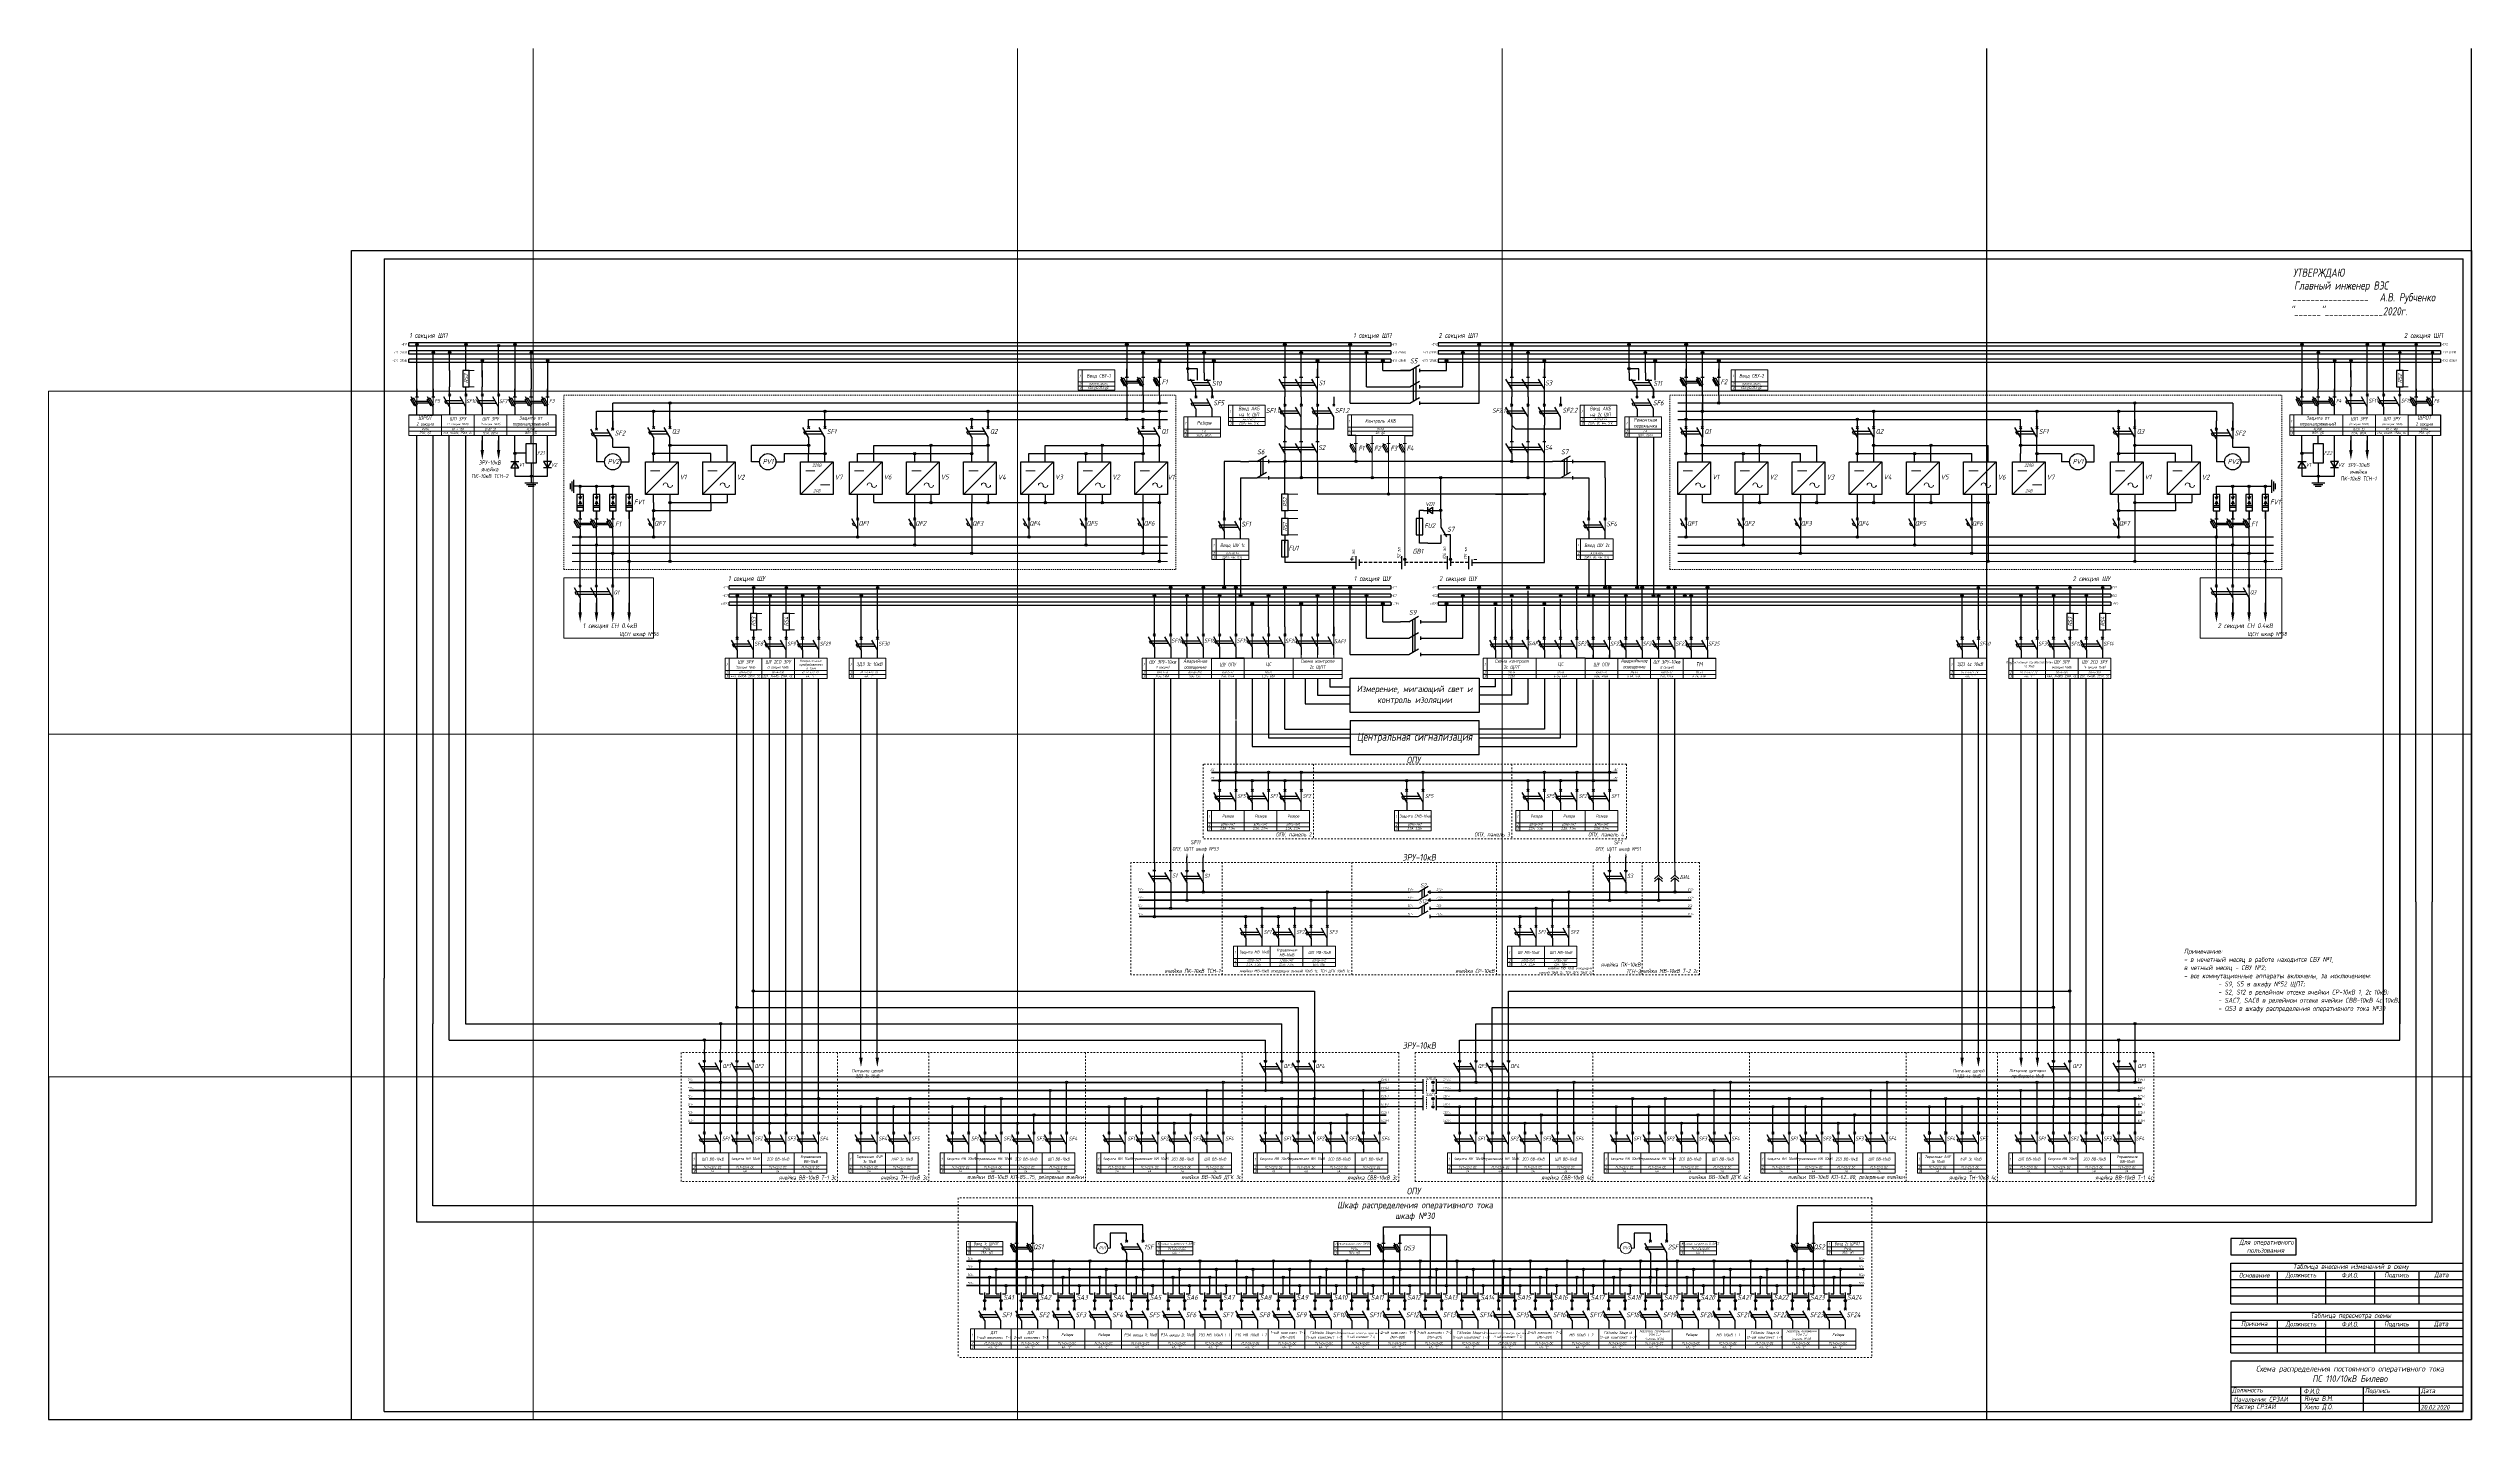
# Model space of a CAD drawing. Header units: millimetres. Extents: x 9 to 5215, y -207 to 4633.
# Drawn here: x 792 to 2277, y 3793 to 4633 of the extents above; entities that cross this region are included whole.
import ezdxf
from ezdxf.enums import TextEntityAlignment as Align

# ---------------------------------------------------------------- set-up
doc = ezdxf.new("R2010")
doc.units = ezdxf.units.MM
doc.linetypes.add('JIS_02_0.7', pattern=[1.35, 0.75, -0.6])
doc.linetypes.add('JIS_02_1.0', pattern=[2, 1, -1])
doc.layers.add('Разрывы', color=10, linetype='Continuous')
doc.layers.add('Рамка', color=1, linetype='Continuous', plot=False)
doc.styles.add('eskdw', font='GOST_ANT.TTF', dxfattribs={"oblique": 10})
doc.styles.add('GOST', font='GOST_ANT.TTF', dxfattribs={"oblique": 10, "height": 2.5})
doc.styles.get("Standard").update_dxf_attribs({"font": 'GOST_ANT.TTF', "oblique": 10, "height": 2.5})
doc.styles.add('Гост', font='GOST_ANT.TTF', dxfattribs={"oblique": 10, "height": 1.4})
doc.styles.add('Шины', font='gost_1.ttf', dxfattribs={"oblique": 5, "height": 1.2})

msp = doc.modelspace()

# ---------------------------------------------------------------- hatches: boundary and pattern name
for points in [[(1018.9, 4451.7, 1), (1017.5, 4451.7, 1)], [(1018.9, 4451.7, 1), (1017.5, 4451.7, 1)], [(1018.9, 4451.7, 1), (1017.5, 4451.7, 1)], [(1028.9, 4446.8, 1), (1027.5, 4446.8, 1)], [(1028.9, 4446.8, 1), (1027.5, 4446.8, 1)], [(1028.9, 4446.8, 1), (1027.5, 4446.8, 1)], [(1038.9, 4446.8, 1), (1037.5, 4446.8, 1)], [(1048.9, 4451.7, 1), (1047.5, 4451.7, 1)], [(1058.9, 4441.7, 1), (1057.5, 4441.7, 1)], [(1068.9, 4450.9, 1), (1067.5, 4450.9, 1)], [(1078.9, 4451.7, 1), (1077.5, 4451.7, 1)], [(1088.9, 4446.7, 1), (1087.5, 4446.7, 1)], [(1098.9, 4441.7, 1), (1097.5, 4441.7, 1)], [(1454, 4451.7, 1), (1452.4, 4451.7, 1)], [(1464, 4446.7, 1), (1462.4, 4446.7, 1)], [(1474, 4441.7, 1), (1472.4, 4441.7, 1)], [(1491.4, 4451.7, 1), (1489.8, 4451.7, 1)], [(1501.4, 4446.7, 1), (1499.8, 4446.7, 1)], [(1507.4, 4441.7, 1), (1505.8, 4441.7, 1)], [(1550.9, 4451.7, 1), (1549.3, 4451.7, 1)], [(1560.9, 4446.7, 1), (1559.3, 4446.7, 1)], [(1570.9, 4441.7, 1), (1569.3, 4441.7, 1)], [(1590.9, 4451.7, 1), (1589.3, 4451.7, 1)], [(1600.9, 4446.7, 1), (1599.3, 4446.7, 1)], [(1610.9, 4441.7, 1), (1609.3, 4441.7, 1)], [(1649.9, 4441.7, 1), (1648.3, 4441.7, 1)], [(1659.9, 4446.7, 1), (1658.3, 4446.7, 1)], [(1669.9, 4451.7, 1), (1668.3, 4451.7, 1)], [(1689.9, 4451.7, 1), (1688.3, 4451.7, 1)], [(1699.9, 4446.7, 1), (1698.3, 4446.7, 1)], [(1709.9, 4441.7, 1), (1708.3, 4441.7, 1)], [(1761.8, 4451.7, 1), (1760.2, 4451.7, 1)], [(1771.8, 4446.7, 1), (1770.2, 4446.7, 1)], [(1777.8, 4441.7, 1), (1776.2, 4441.7, 1)], [(1796.8, 4451.7, 1), (1795.2, 4451.7, 1)], [(1806.8, 4446.7, 1), (1805.2, 4446.7, 1)], [(1816.8, 4441.7, 1), (1815.2, 4441.7, 1)], [(2174.1, 4451.7, 1), (2172.7, 4451.7, 1)], [(2184.1, 4446.7, 1), (2182.7, 4446.7, 1)], [(2194.1, 4441.7, 1), (2192.7, 4441.7, 1)], [(2204.1, 4441.7, 1), (2202.7, 4441.7, 1)], [(2214.1, 4451.7, 1), (2212.7, 4451.7, 1)], [(2224.1, 4451.7, 1), (2222.7, 4451.7, 1)], [(2234.1, 4446.7, 1), (2232.7, 4446.7, 1)], [(2244.1, 4451.7, 1), (2242.7, 4451.7, 1)], [(2254.1, 4446.7, 1), (2252.7, 4446.7, 1)], [(1491.3, 4436.8, 1), (1489.9, 4436.8, 1)], [(1491.3, 4436.8, 1), (1489.9, 4436.8, 1)], [(1491.3, 4436.8, 1), (1489.9, 4436.8, 1)], [(1761.7, 4436.8, 1), (1760.3, 4436.8, 1)], [(1761.7, 4436.8, 1), (1760.3, 4436.8, 1)], [(1761.7, 4436.8, 1), (1760.3, 4436.8, 1)], [(1163.9, 4410.8, 1), (1162.5, 4410.8, 1)], [(1163.9, 4410.8, 1), (1162.5, 4410.8, 1)], [(1163.9, 4410.8, 1), (1162.5, 4410.8, 1)], [(1173.9, 4415.8, 1), (1172.5, 4415.8, 1)], [(1173.9, 4415.8, 1), (1172.5, 4415.8, 1)], [(1173.9, 4415.8, 1), (1172.5, 4415.8, 1)], [(1268.9, 4410.8, 1), (1267.5, 4410.8, 1)], [(1268.9, 4410.8, 1), (1267.5, 4410.8, 1)], [(1268.9, 4410.8, 1), (1267.5, 4410.8, 1)], [(1368.9, 4410.8, 1), (1367.5, 4410.8, 1)], [(1368.9, 4410.8, 1), (1367.5, 4410.8, 1)], [(1368.9, 4410.8, 1), (1367.5, 4410.8, 1)], [(1463.9, 4410.8, 1), (1462.5, 4410.8, 1)], [(1463.9, 4410.8, 1), (1462.5, 4410.8, 1)], [(1463.9, 4410.8, 1), (1462.5, 4410.8, 1)], [(1473.9, 4415.8, 1), (1472.5, 4415.8, 1)], [(1473.9, 4415.8, 1), (1472.5, 4415.8, 1)], [(1473.9, 4415.8, 1), (1472.5, 4415.8, 1)], [(1473.9, 4410.8, 1), (1472.5, 4410.8, 1)], [(1473.9, 4410.8, 1), (1472.5, 4410.8, 1)], [(1473.9, 4410.8, 1), (1472.5, 4410.8, 1)], [(1806.7, 4410.8, 1), (1805.3, 4410.8, 1)], [(1806.7, 4410.8, 1), (1805.3, 4410.8, 1)], [(1806.7, 4410.8, 1), (1805.3, 4410.8, 1)], [(1816.7, 4415.8, 1), (1815.3, 4415.8, 1)], [(1816.7, 4415.8, 1), (1815.3, 4415.8, 1)], [(1816.7, 4415.8, 1), (1815.3, 4415.8, 1)], [(1911.7, 4410.8, 1), (1910.3, 4410.8, 1)], [(1911.7, 4410.8, 1), (1910.3, 4410.8, 1)], [(1911.7, 4410.8, 1), (1910.3, 4410.8, 1)], [(2011.7, 4410.8, 1), (2010.3, 4410.8, 1)], [(2011.7, 4410.8, 1), (2010.3, 4410.8, 1)], [(2011.7, 4410.8, 1), (2010.3, 4410.8, 1)], [(2061.7, 4410.8, 1), (2060.3, 4410.8, 1)], [(2061.7, 4410.8, 1), (2060.3, 4410.8, 1)], [(2061.7, 4410.8, 1), (2060.3, 4410.8, 1)], [(2071.7, 4415.8, 1), (2070.3, 4415.8, 1)], [(2071.7, 4415.8, 1), (2070.3, 4415.8, 1)], [(2071.7, 4415.8, 1), (2070.3, 4415.8, 1)], [(1358.9, 4405.8, 1), (1357.5, 4405.8, 1)], [(1358.9, 4405.8, 1), (1357.5, 4405.8, 1)], [(1358.9, 4405.8, 1), (1357.5, 4405.8, 1)], [(1453.9, 4405.8, 1), (1452.5, 4405.8, 1)], [(1453.9, 4405.8, 1), (1452.5, 4405.8, 1)], [(1453.9, 4405.8, 1), (1452.5, 4405.8, 1)], [(1463.9, 4405.8, 1), (1462.5, 4405.8, 1)], [(1463.9, 4405.8, 1), (1462.5, 4405.8, 1)], [(1463.9, 4405.8, 1), (1462.5, 4405.8, 1)], [(1796.7, 4405.8, 1), (1795.3, 4405.8, 1)], [(1796.7, 4405.8, 1), (1795.3, 4405.8, 1)], [(1796.7, 4405.8, 1), (1795.3, 4405.8, 1)], [(1901.7, 4405.8, 1), (1900.3, 4405.8, 1)], [(1901.7, 4405.8, 1), (1900.3, 4405.8, 1)], [(1901.7, 4405.8, 1), (1900.3, 4405.8, 1)], [(1078.9, 4385, 1), (1077.5, 4385, 1)], [(1078.9, 4385, 1), (1077.5, 4385, 1)], [(1078.9, 4385, 1), (1077.5, 4385, 1)], [(1163.9, 4384.8, 1), (1162.5, 4384.8, 1)], [(1163.9, 4384.8, 1), (1162.5, 4384.8, 1)], [(1163.9, 4384.8, 1), (1162.5, 4384.8, 1)], [(1173.9, 4389.8, 1), (1172.5, 4389.8, 1)], [(1173.9, 4389.8, 1), (1172.5, 4389.8, 1)], [(1173.9, 4389.8, 1), (1172.5, 4389.8, 1)], [(1258.9, 4389.8, 1), (1257.5, 4389.8, 1)], [(1258.9, 4389.8, 1), (1257.5, 4389.8, 1)], [(1258.9, 4389.8, 1), (1257.5, 4389.8, 1)], [(1268.9, 4384.8, 1), (1267.5, 4384.8, 1)], [(1268.9, 4384.8, 1), (1267.5, 4384.8, 1)], [(1268.9, 4384.8, 1), (1267.5, 4384.8, 1)], [(1323.9, 4384.8, 1), (1322.5, 4384.8, 1)], [(1323.9, 4384.8, 1), (1322.5, 4384.8, 1)], [(1323.9, 4384.8, 1), (1322.5, 4384.8, 1)], [(1333.9, 4389.8, 1), (1332.5, 4389.8, 1)], [(1333.9, 4389.8, 1), (1332.5, 4389.8, 1)], [(1333.9, 4389.8, 1), (1332.5, 4389.8, 1)], [(1358.9, 4384.8, 1), (1357.5, 4384.8, 1)], [(1358.9, 4384.8, 1), (1357.5, 4384.8, 1)], [(1358.9, 4384.8, 1), (1357.5, 4384.8, 1)], [(1368.9, 4389.8, 1), (1367.5, 4389.8, 1)], [(1368.9, 4389.8, 1), (1367.5, 4389.8, 1)], [(1368.9, 4389.8, 1), (1367.5, 4389.8, 1)], [(1428.9, 4384.8, 1), (1427.5, 4384.8, 1)], [(1428.9, 4384.8, 1), (1427.5, 4384.8, 1)], [(1428.9, 4384.8, 1), (1427.5, 4384.8, 1)], [(1438.9, 4389.8, 1), (1437.5, 4389.8, 1)], [(1438.9, 4389.8, 1), (1437.5, 4389.8, 1)], [(1438.9, 4389.8, 1), (1437.5, 4389.8, 1)], [(1463.9, 4384.8, 1), (1462.5, 4384.8, 1)], [(1463.9, 4384.8, 1), (1462.5, 4384.8, 1)], [(1463.9, 4384.8, 1), (1462.5, 4384.8, 1)], [(1473.9, 4389.8, 1), (1472.5, 4389.8, 1)], [(1473.9, 4389.8, 1), (1472.5, 4389.8, 1)], [(1473.9, 4389.8, 1), (1472.5, 4389.8, 1)], [(1796.7, 4384.8, 1), (1795.3, 4384.8, 1)], [(1796.7, 4384.8, 1), (1795.3, 4384.8, 1)], [(1796.7, 4384.8, 1), (1795.3, 4384.8, 1)], [(1806.7, 4389.8, 1), (1805.3, 4389.8, 1)], [(1806.7, 4389.8, 1), (1805.3, 4389.8, 1)], [(1806.7, 4389.8, 1), (1805.3, 4389.8, 1)], [(1831.7, 4384.8, 1), (1830.3, 4384.8, 1)], [(1831.7, 4384.8, 1), (1830.3, 4384.8, 1)], [(1831.7, 4384.8, 1), (1830.3, 4384.8, 1)], [(1841.7, 4389.8, 1), (1840.3, 4389.8, 1)], [(1841.7, 4389.8, 1), (1840.3, 4389.8, 1)], [(1841.7, 4389.8, 1), (1840.3, 4389.8, 1)], [(1901.7, 4384.8, 1), (1900.3, 4384.8, 1)], [(1901.7, 4384.8, 1), (1900.3, 4384.8, 1)], [(1901.7, 4384.8, 1), (1900.3, 4384.8, 1)], [(1911.7, 4389.8, 1), (1910.3, 4389.8, 1)], [(1911.7, 4389.8, 1), (1910.3, 4389.8, 1)], [(1911.7, 4389.8, 1), (1910.3, 4389.8, 1)], [(1936.7, 4384.8, 1), (1935.3, 4384.8, 1)], [(1936.7, 4384.8, 1), (1935.3, 4384.8, 1)], [(1936.7, 4384.8, 1), (1935.3, 4384.8, 1)], [(1946.7, 4389.8, 1), (1945.3, 4389.8, 1)], [(1946.7, 4389.8, 1), (1945.3, 4389.8, 1)], [(1946.7, 4389.8, 1), (1945.3, 4389.8, 1)], [(2001.7, 4389.8, 1), (2000.3, 4389.8, 1)], [(2001.7, 4389.8, 1), (2000.3, 4389.8, 1)], [(2001.7, 4389.8, 1), (2000.3, 4389.8, 1)], [(2011.7, 4384.8, 1), (2010.3, 4384.8, 1)], [(2011.7, 4384.8, 1), (2010.3, 4384.8, 1)], [(2011.7, 4384.8, 1), (2010.3, 4384.8, 1)], [(2061.7, 4384.8, 1), (2060.3, 4384.8, 1)], [(2061.7, 4384.8, 1), (2060.3, 4384.8, 1)], [(2061.7, 4384.8, 1), (2060.3, 4384.8, 1)], [(2071.7, 4389.8, 1), (2070.3, 4389.8, 1)], [(2071.7, 4389.8, 1), (2070.3, 4389.8, 1)], [(2071.7, 4389.8, 1), (2070.3, 4389.8, 1)], [(2174.1, 4385, 1), (2172.7, 4385, 1)], [(2174.1, 4385, 1), (2172.7, 4385, 1)], [(2174.1, 4385, 1), (2172.7, 4385, 1)], [(1088.9, 4371, 1), (1087.5, 4371, 1)], [(1088.9, 4371, 1), (1087.5, 4371, 1)], [(1088.9, 4371, 1), (1087.5, 4371, 1)], [(1550.8, 4380, 1), (1549.4, 4380, 1)], [(1550.8, 4380, 1), (1549.4, 4380, 1)], [(1550.8, 4380, 1), (1549.4, 4380, 1)], [(1560.8, 4370, 1), (1559.4, 4370, 1)], [(1560.8, 4370, 1), (1559.4, 4370, 1)], [(1560.8, 4370, 1), (1559.4, 4370, 1)], [(1594.3, 4380, 1), (1592.9, 4380, 1)], [(1594.3, 4380, 1), (1592.9, 4380, 1)], [(1594.3, 4380, 1), (1592.9, 4380, 1)], [(1604.3, 4370, 1), (1602.9, 4370, 1)], [(1604.3, 4370, 1), (1602.9, 4370, 1)], [(1604.3, 4370, 1), (1602.9, 4370, 1)], [(1646.3, 4370, 1), (1644.9, 4370, 1)], [(1646.3, 4370, 1), (1644.9, 4370, 1)], [(1646.3, 4370, 1), (1644.9, 4370, 1)], [(1689.8, 4380, 1), (1688.4, 4380, 1)], [(1689.8, 4380, 1), (1688.4, 4380, 1)], [(1689.8, 4380, 1), (1688.4, 4380, 1)], [(1699.8, 4370, 1), (1698.4, 4370, 1)], [(1699.8, 4370, 1), (1698.4, 4370, 1)], [(1699.8, 4370, 1), (1698.4, 4370, 1)], [(2184.1, 4371, 1), (2182.7, 4371, 1)], [(2184.1, 4371, 1), (2182.7, 4371, 1)], [(2184.1, 4371, 1), (2182.7, 4371, 1)], [(1118.9, 4364.8, 1), (1117.5, 4364.8, 1)], [(1118.9, 4364.8, 1), (1117.5, 4364.8, 1)], [(1118.9, 4364.8, 1), (1117.5, 4364.8, 1)], [(1128.9, 4364.8, 1), (1127.5, 4364.8, 1)], [(1128.9, 4364.8, 1), (1127.5, 4364.8, 1)], [(1128.9, 4364.8, 1), (1127.5, 4364.8, 1)], [(1138.9, 4364.8, 1), (1137.5, 4364.8, 1)], [(1138.9, 4364.8, 1), (1137.5, 4364.8, 1)], [(1138.9, 4364.8, 1), (1137.5, 4364.8, 1)], [(1173.9, 4354.8, 1), (1172.5, 4354.8, 1)], [(1173.9, 4354.8, 1), (1172.5, 4354.8, 1)], [(1173.9, 4354.8, 1), (1172.5, 4354.8, 1)], [(1333.9, 4354.8, 1), (1332.5, 4354.8, 1)], [(1333.9, 4354.8, 1), (1332.5, 4354.8, 1)], [(1333.9, 4354.8, 1), (1332.5, 4354.8, 1)], [(1368.9, 4354.8, 1), (1367.5, 4354.8, 1)], [(1368.9, 4354.8, 1), (1367.5, 4354.8, 1)], [(1368.9, 4354.8, 1), (1367.5, 4354.8, 1)], [(1403.9, 4354.8, 1), (1402.5, 4354.8, 1)], [(1403.9, 4354.8, 1), (1402.5, 4354.8, 1)], [(1403.9, 4354.8, 1), (1402.5, 4354.8, 1)], [(1438.9, 4354.8, 1), (1437.5, 4354.8, 1)], [(1438.9, 4354.8, 1), (1437.5, 4354.8, 1)], [(1438.9, 4354.8, 1), (1437.5, 4354.8, 1)], [(1473.9, 4354.8, 1), (1472.5, 4354.8, 1)], [(1473.9, 4354.8, 1), (1472.5, 4354.8, 1)], [(1473.9, 4354.8, 1), (1472.5, 4354.8, 1)], [(1614.3, 4360, 1), (1612.9, 4360, 1)], [(1614.3, 4360, 1), (1612.9, 4360, 1)], [(1614.3, 4360, 1), (1612.9, 4360, 1)], [(1709.8, 4360, 1), (1708.4, 4360, 1)], [(1709.8, 4360, 1), (1708.4, 4360, 1)], [(1709.8, 4360, 1), (1708.4, 4360, 1)], [(1841.7, 4354.8, 1), (1840.3, 4354.8, 1)], [(1841.7, 4354.8, 1), (1840.3, 4354.8, 1)], [(1841.7, 4354.8, 1), (1840.3, 4354.8, 1)], [(1876.7, 4354.8, 1), (1875.3, 4354.8, 1)], [(1876.7, 4354.8, 1), (1875.3, 4354.8, 1)], [(1876.7, 4354.8, 1), (1875.3, 4354.8, 1)], [(1911.7, 4354.8, 1), (1910.3, 4354.8, 1)], [(1911.7, 4354.8, 1), (1910.3, 4354.8, 1)], [(1911.7, 4354.8, 1), (1910.3, 4354.8, 1)], [(1946.7, 4354.8, 1), (1945.3, 4354.8, 1)], [(1946.7, 4354.8, 1), (1945.3, 4354.8, 1)], [(1946.7, 4354.8, 1), (1945.3, 4354.8, 1)], [(1981.7, 4354.8, 1), (1980.3, 4354.8, 1)], [(1981.7, 4354.8, 1), (1980.3, 4354.8, 1)], [(1981.7, 4354.8, 1), (1980.3, 4354.8, 1)], [(2071.7, 4354.8, 1), (2070.3, 4354.8, 1)], [(2071.7, 4354.8, 1), (2070.3, 4354.8, 1)], [(2071.7, 4354.8, 1), (2070.3, 4354.8, 1)], [(2131.7, 4364.8, 1), (2130.3, 4364.8, 1)], [(2131.7, 4364.8, 1), (2130.3, 4364.8, 1)], [(2131.7, 4364.8, 1), (2130.3, 4364.8, 1)], [(2141.7, 4364.8, 1), (2140.3, 4364.8, 1)], [(2141.7, 4364.8, 1), (2140.3, 4364.8, 1)], [(2141.7, 4364.8, 1), (2140.3, 4364.8, 1)], [(2151.7, 4364.8, 1), (2150.3, 4364.8, 1)], [(2151.7, 4364.8, 1), (2150.3, 4364.8, 1)], [(2151.7, 4364.8, 1), (2150.3, 4364.8, 1)], [(1163.9, 4349.8, 1), (1162.5, 4349.8, 1)], [(1163.9, 4349.8, 1), (1162.5, 4349.8, 1)], [(1163.9, 4349.8, 1), (1162.5, 4349.8, 1)], [(1646.3, 4350, 1), (1644.9, 4350, 1)], [(1646.3, 4350, 1), (1644.9, 4350, 1)], [(1646.3, 4350, 1), (1644.9, 4350, 1)], [(2061.7, 4349.8, 1), (2060.3, 4349.8, 1)], [(2061.7, 4349.8, 1), (2060.3, 4349.8, 1)], [(2061.7, 4349.8, 1), (2060.3, 4349.8, 1)], [(1118.9, 4333.8, 1), (1117.5, 4333.8, 1)], [(1118.9, 4333.8, 1), (1117.5, 4333.8, 1)], [(1118.9, 4333.8, 1), (1117.5, 4333.8, 1)], [(1128.9, 4328.8, 1), (1127.5, 4328.8, 1)], [(1128.9, 4328.8, 1), (1127.5, 4328.8, 1)], [(1128.9, 4328.8, 1), (1127.5, 4328.8, 1)], [(1138.9, 4323.8, 1), (1137.5, 4323.8, 1)], [(1138.9, 4323.8, 1), (1137.5, 4323.8, 1)], [(1138.9, 4323.8, 1), (1137.5, 4323.8, 1)], [(1163.9, 4333.8, 1), (1162.5, 4333.8, 1)], [(1163.9, 4333.8, 1), (1162.5, 4333.8, 1)], [(1163.9, 4333.8, 1), (1162.5, 4333.8, 1)], [(1288.9, 4333.8, 1), (1287.5, 4333.8, 1)], [(1288.9, 4333.8, 1), (1287.5, 4333.8, 1)], [(1288.9, 4333.8, 1), (1287.5, 4333.8, 1)], [(1323.9, 4328.8, 1), (1322.5, 4328.8, 1)], [(1323.9, 4328.8, 1), (1322.5, 4328.8, 1)], [(1323.9, 4328.8, 1), (1322.5, 4328.8, 1)], [(1358.9, 4323.8, 1), (1357.5, 4323.8, 1)], [(1358.9, 4323.8, 1), (1357.5, 4323.8, 1)], [(1358.9, 4323.8, 1), (1357.5, 4323.8, 1)], [(1393.9, 4333.8, 1), (1392.5, 4333.8, 1)], [(1393.9, 4333.8, 1), (1392.5, 4333.8, 1)], [(1393.9, 4333.8, 1), (1392.5, 4333.8, 1)], [(1428.9, 4328.8, 1), (1427.5, 4328.8, 1)], [(1428.9, 4328.8, 1), (1427.5, 4328.8, 1)], [(1428.9, 4328.8, 1), (1427.5, 4328.8, 1)], [(1463.9, 4323.8, 1), (1462.5, 4323.8, 1)], [(1463.9, 4323.8, 1), (1462.5, 4323.8, 1)], [(1463.9, 4323.8, 1), (1462.5, 4323.8, 1)], [(1796.7, 4333.8, 1), (1795.3, 4333.8, 1)], [(1796.7, 4333.8, 1), (1795.3, 4333.8, 1)], [(1796.7, 4333.8, 1), (1795.3, 4333.8, 1)], [(1831.7, 4328.8, 1), (1830.3, 4328.8, 1)], [(1831.7, 4328.8, 1), (1830.3, 4328.8, 1)], [(1831.7, 4328.8, 1), (1830.3, 4328.8, 1)], [(1866.7, 4323.8, 1), (1865.3, 4323.8, 1)], [(1866.7, 4323.8, 1), (1865.3, 4323.8, 1)], [(1866.7, 4323.8, 1), (1865.3, 4323.8, 1)], [(1901.7, 4333.8, 1), (1900.3, 4333.8, 1)], [(1901.7, 4333.8, 1), (1900.3, 4333.8, 1)], [(1901.7, 4333.8, 1), (1900.3, 4333.8, 1)], [(1936.7, 4328.8, 1), (1935.3, 4328.8, 1)], [(1936.7, 4328.8, 1), (1935.3, 4328.8, 1)], [(1936.7, 4328.8, 1), (1935.3, 4328.8, 1)], [(1971.7, 4323.8, 1), (1970.3, 4323.8, 1)], [(1971.7, 4323.8, 1), (1970.3, 4323.8, 1)], [(1971.7, 4323.8, 1), (1970.3, 4323.8, 1)], [(2061.7, 4333.8, 1), (2060.3, 4333.8, 1)], [(2061.7, 4333.8, 1), (2060.3, 4333.8, 1)], [(2061.7, 4333.8, 1), (2060.3, 4333.8, 1)], [(2121.7, 4333.8, 1), (2120.3, 4333.8, 1)], [(2121.7, 4333.8, 1), (2120.3, 4333.8, 1)], [(2121.7, 4333.8, 1), (2120.3, 4333.8, 1)], [(2131.7, 4328.8, 1), (2130.3, 4328.8, 1)], [(2131.7, 4328.8, 1), (2130.3, 4328.8, 1)], [(2131.7, 4328.8, 1), (2130.3, 4328.8, 1)], [(2141.7, 4323.8, 1), (2140.3, 4323.8, 1)], [(2141.7, 4323.8, 1), (2140.3, 4323.8, 1)], [(2141.7, 4323.8, 1), (2140.3, 4323.8, 1)], [(1148.9, 4318.8, 1), (1147.5, 4318.8, 1)], [(1148.9, 4318.8, 1), (1147.5, 4318.8, 1)], [(1148.9, 4318.8, 1), (1147.5, 4318.8, 1)], [(1173.9, 4318.8, 1), (1172.5, 4318.8, 1)], [(1173.9, 4318.8, 1), (1172.5, 4318.8, 1)], [(1173.9, 4318.8, 1), (1172.5, 4318.8, 1)], [(1473.9, 4318.8, 1), (1472.5, 4318.8, 1)], [(1473.9, 4318.8, 1), (1472.5, 4318.8, 1)], [(1473.9, 4318.8, 1), (1472.5, 4318.8, 1)], [(1624.3, 4320, 1), (1622.9, 4320, 1)], [(1624.3, 4320, 1), (1622.9, 4320, 1)], [(1624.3, 4320, 1), (1622.9, 4320, 1)], [(1652.3, 4320, 1), (1650.9, 4320, 1)], [(1652.3, 4320, 1), (1650.9, 4320, 1)], [(1652.3, 4320, 1), (1650.9, 4320, 1)], [(1981.7, 4318.8, 1), (1980.3, 4318.8, 1)], [(1981.7, 4318.8, 1), (1980.3, 4318.8, 1)], [(1981.7, 4318.8, 1), (1980.3, 4318.8, 1)], [(2071.7, 4318.8, 1), (2070.3, 4318.8, 1)], [(2071.7, 4318.8, 1), (2070.3, 4318.8, 1)], [(2071.7, 4318.8, 1), (2070.3, 4318.8, 1)], [(2151.7, 4318.8, 1), (2150.3, 4318.8, 1)], [(2151.7, 4318.8, 1), (2150.3, 4318.8, 1)], [(2151.7, 4318.8, 1), (2150.3, 4318.8, 1)], [(1215.2, 4297.8, 1), (1213.8, 4297.8, 1)], [(1225.2, 4302.8, 1), (1223.8, 4302.8, 1)], [(1235.2, 4297.8, 1), (1233.8, 4297.8, 1)], [(1245.2, 4302.8, 1), (1243.8, 4302.8, 1)], [(1255.2, 4297.8, 1), (1253.8, 4297.8, 1)], [(1265.2, 4302.8, 1), (1263.8, 4302.8, 1)], [(1291.2, 4297.8, 1), (1289.8, 4297.8, 1)], [(1301.2, 4302.8, 1), (1299.8, 4302.8, 1)], [(1470.9, 4297.8, 1), (1469.3, 4297.8, 1)], [(1480.9, 4302.8, 1), (1479.3, 4302.8, 1)], [(1490.9, 4297.8, 1), (1489.3, 4297.8, 1)], [(1500.9, 4302.8, 1), (1499.3, 4302.8, 1)], [(1510.9, 4297.8, 1), (1509.3, 4297.8, 1)], [(1513.7, 4302.8, 1), (1512.1, 4302.8, 1)], [(1520.9, 4302.8, 1), (1519.3, 4302.8, 1)], [(1523.7, 4297.8, 1), (1522.1, 4297.8, 1)], [(1530.9, 4292.8, 1), (1529.3, 4292.8, 1)], [(1540.9, 4297.8, 1), (1539.3, 4297.8, 1)], [(1550.9, 4302.8, 1), (1549.3, 4302.8, 1)], [(1560.9, 4292.8, 1), (1559.3, 4292.8, 1)], [(1570.9, 4297.8, 1), (1569.3, 4297.8, 1)], [(1580.9, 4302.8, 1), (1579.3, 4302.8, 1)], [(1590.9, 4302.8, 1), (1589.3, 4302.8, 1)], [(1600.9, 4297.8, 1), (1599.3, 4297.8, 1)], [(1610.9, 4292.8, 1), (1609.3, 4292.8, 1)], [(1649.9, 4292.8, 1), (1648.3, 4292.8, 1)], [(1659.9, 4297.8, 1), (1658.3, 4297.8, 1)], [(1669.9, 4302.8, 1), (1668.3, 4302.8, 1)], [(1679.9, 4292.8, 1), (1678.3, 4292.8, 1)], [(1689.9, 4297.8, 1), (1688.3, 4297.8, 1)], [(1699.9, 4302.8, 1), (1698.3, 4302.8, 1)], [(1709.9, 4292.8, 1), (1708.3, 4292.8, 1)], [(1719.9, 4297.8, 1), (1718.3, 4297.8, 1)], [(1729.9, 4302.8, 1), (1728.3, 4302.8, 1)], [(1737.1, 4297.8, 1), (1735.5, 4297.8, 1)], [(1739.9, 4297.8, 1), (1738.3, 4297.8, 1)], [(1747.1, 4302.8, 1), (1745.5, 4302.8, 1)], [(1749.9, 4302.8, 1), (1748.3, 4302.8, 1)], [(1759.9, 4297.8, 1), (1758.3, 4297.8, 1)], [(1766.8, 4302.8, 1), (1765.2, 4302.8, 1)], [(1769.9, 4302.8, 1), (1768.3, 4302.8, 1)], [(1776.8, 4297.8, 1), (1775.2, 4297.8, 1)], [(1779.9, 4297.8, 1), (1778.3, 4297.8, 1)], [(1786, 4302.8, 1), (1784.4, 4302.8, 1)], [(1789.9, 4302.8, 1), (1788.3, 4302.8, 1)], [(1796, 4297.8, 1), (1794.4, 4297.8, 1)], [(1799.9, 4297.8, 1), (1798.3, 4297.8, 1)], [(1809.9, 4302.8, 1), (1808.3, 4302.8, 1)], [(1965.8, 4297.8, 1), (1964.4, 4297.8, 1)], [(1975.8, 4302.8, 1), (1974.4, 4302.8, 1)], [(2002, 4297.8, 1), (2000.6, 4297.8, 1)], [(2012, 4302.8, 1), (2010.6, 4302.8, 1)], [(2022, 4297.8, 1), (2020.6, 4297.8, 1)], [(2032, 4302.8, 1), (2030.6, 4302.8, 1)], [(2042, 4297.8, 1), (2040.6, 4297.8, 1)], [(2052, 4302.8, 1), (2050.6, 4302.8, 1)], [(1520.8, 4189.5, 1), (1519.4, 4189.5, 1)], [(1520.8, 4189.5, 1), (1519.4, 4189.5, 1)], [(1540.8, 4189.5, 1), (1539.4, 4189.5, 1)], [(1540.8, 4189.5, 1), (1539.4, 4189.5, 1)], [(1560.8, 4189.5, 1), (1559.4, 4189.5, 1)], [(1560.8, 4189.5, 1), (1559.4, 4189.5, 1)], [(1635.5, 4189.5, 1), (1634.1, 4189.5, 1)], [(1635.5, 4189.5, 1), (1634.1, 4189.5, 1)], [(1709.8, 4189.5, 1), (1708.4, 4189.5, 1)], [(1709.8, 4189.5, 1), (1708.4, 4189.5, 1)], [(1729.8, 4189.5, 1), (1728.4, 4189.5, 1)], [(1729.8, 4189.5, 1), (1728.4, 4189.5, 1)], [(1749.8, 4189.5, 1), (1748.4, 4189.5, 1)], [(1749.8, 4189.5, 1), (1748.4, 4189.5, 1)], [(1510.8, 4184.5, 1), (1509.4, 4184.5, 1)], [(1510.8, 4184.5, 1), (1509.4, 4184.5, 1)], [(1510.8, 4184.5, 1), (1509.4, 4184.5, 1)], [(1530.8, 4184.5, 1), (1529.4, 4184.5, 1)], [(1530.8, 4184.5, 1), (1529.4, 4184.5, 1)], [(1530.8, 4184.5, 1), (1529.4, 4184.5, 1)], [(1550.8, 4184.5, 1), (1549.4, 4184.5, 1)], [(1550.8, 4184.5, 1), (1549.4, 4184.5, 1)], [(1550.8, 4184.5, 1), (1549.4, 4184.5, 1)], [(1625.5, 4184.5, 1), (1624.1, 4184.5, 1)], [(1625.5, 4184.5, 1), (1624.1, 4184.5, 1)], [(1625.5, 4184.5, 1), (1624.1, 4184.5, 1)], [(1699.8, 4184.5, 1), (1698.4, 4184.5, 1)], [(1699.8, 4184.5, 1), (1698.4, 4184.5, 1)], [(1699.8, 4184.5, 1), (1698.4, 4184.5, 1)], [(1719.8, 4184.5, 1), (1718.4, 4184.5, 1)], [(1719.8, 4184.5, 1), (1718.4, 4184.5, 1)], [(1719.8, 4184.5, 1), (1718.4, 4184.5, 1)], [(1739.8, 4184.5, 1), (1738.4, 4184.5, 1)], [(1739.8, 4184.5, 1), (1738.4, 4184.5, 1)], [(1739.8, 4184.5, 1), (1738.4, 4184.5, 1)], [(1500.8, 4116.2, 1), (1499.4, 4116.2, 1)], [(1500.8, 4116.2, 1), (1499.4, 4116.2, 1)], [(1576.8, 4116.2, 1), (1575.4, 4116.2, 1)], [(1576.8, 4116.2, 1), (1575.4, 4116.2, 1)], [(1724.8, 4116.2, 1), (1723.4, 4116.2, 1)], [(1724.8, 4116.2, 1), (1723.4, 4116.2, 1)], [(1759.8, 4116.2, 1), (1758.4, 4116.2, 1)], [(1759.8, 4116.2, 1), (1758.4, 4116.2, 1)], [(1789.8, 4116.2, 1), (1788.4, 4116.2, 1)], [(1789.8, 4116.2, 1), (1788.4, 4116.2, 1)], [(1470.8, 4101.2, 1), (1469.4, 4101.2, 1)], [(1470.8, 4101.2, 1), (1469.4, 4101.2, 1)], [(1470.8, 4101.2, 1), (1469.4, 4101.2, 1)], [(1470.8, 4101.2, 1), (1469.4, 4101.2, 1)], [(1480.8, 4106.2, 1), (1479.4, 4106.2, 1)], [(1480.8, 4106.2, 1), (1479.4, 4106.2, 1)], [(1480.8, 4106.2, 1), (1479.4, 4106.2, 1)], [(1480.8, 4106.2, 1), (1479.4, 4106.2, 1)], [(1490.8, 4111.2, 1), (1489.4, 4111.2, 1)], [(1490.8, 4111.2, 1), (1489.4, 4111.2, 1)], [(1490.8, 4111.2, 1), (1489.4, 4111.2, 1)], [(1526.8, 4101.2, 1), (1525.4, 4101.2, 1)], [(1526.8, 4101.2, 1), (1525.4, 4101.2, 1)], [(1526.8, 4101.2, 1), (1525.4, 4101.2, 1)], [(1536.8, 4106.2, 1), (1535.4, 4106.2, 1)], [(1536.8, 4106.2, 1), (1535.4, 4106.2, 1)], [(1546.8, 4101.2, 1), (1545.4, 4101.2, 1)], [(1546.8, 4101.2, 1), (1545.4, 4101.2, 1)], [(1546.8, 4101.2, 1), (1545.4, 4101.2, 1)], [(1556.8, 4106.2, 1), (1555.4, 4106.2, 1)], [(1556.8, 4106.2, 1), (1555.4, 4106.2, 1)], [(1566.8, 4111.2, 1), (1565.4, 4111.2, 1)], [(1566.8, 4111.2, 1), (1565.4, 4111.2, 1)], [(1566.8, 4111.2, 1), (1565.4, 4111.2, 1)], [(1694.8, 4101.2, 1), (1693.4, 4101.2, 1)], [(1694.8, 4101.2, 1), (1693.4, 4101.2, 1)], [(1694.8, 4101.2, 1), (1693.4, 4101.2, 1)], [(1704.8, 4106.2, 1), (1703.4, 4106.2, 1)], [(1704.8, 4106.2, 1), (1703.4, 4106.2, 1)], [(1714.8, 4111.2, 1), (1713.4, 4111.2, 1)], [(1714.8, 4111.2, 1), (1713.4, 4111.2, 1)], [(1714.8, 4111.2, 1), (1713.4, 4111.2, 1)], [(1749.8, 4111.2, 1), (1748.4, 4111.2, 1)], [(1749.8, 4111.2, 1), (1748.4, 4111.2, 1)], [(1749.8, 4111.2, 1), (1748.4, 4111.2, 1)], [(1779.8, 4111.2, 1), (1778.4, 4111.2, 1)], [(1779.8, 4111.2, 1), (1778.4, 4111.2, 1)], [(1779.8, 4111.2, 1), (1778.4, 4111.2, 1)], [(1225, 4055.5, 1), (1223.6, 4055.5, 1)], [(1225, 4055.5, 1), (1223.6, 4055.5, 1)], [(1225, 4055.5, 1), (1223.6, 4055.5, 1)], [(2031.8, 4055.5, 1), (2030.4, 4055.5, 1)], [(2031.8, 4055.5, 1), (2030.4, 4055.5, 1)], [(2031.8, 4055.5, 1), (2030.4, 4055.5, 1)], [(1215, 4045.5, 1), (1213.6, 4045.5, 1)], [(1215, 4045.5, 1), (1213.6, 4045.5, 1)], [(1215, 4045.5, 1), (1213.6, 4045.5, 1)], [(2021.8, 4045.5, 1), (2020.4, 4045.5, 1)], [(2021.8, 4045.5, 1), (2020.4, 4045.5, 1)], [(2021.8, 4045.5, 1), (2020.4, 4045.5, 1)], [(1195, 4025.5, 1), (1193.6, 4025.5, 1)], [(1195, 4025.5, 1), (1193.6, 4025.5, 1)], [(1195, 4025.5, 1), (1193.6, 4025.5, 1)], [(1205, 4035.5, 1), (1203.6, 4035.5, 1)], [(1205, 4035.5, 1), (1203.6, 4035.5, 1)], [(1205, 4035.5, 1), (1203.6, 4035.5, 1)], [(2061.8, 4025.5, 1), (2060.4, 4025.5, 1)], [(2061.8, 4025.5, 1), (2060.4, 4025.5, 1)], [(2061.8, 4025.5, 1), (2060.4, 4025.5, 1)], [(2071.8, 4035.5, 1), (2070.4, 4035.5, 1)], [(2071.8, 4035.5, 1), (2070.4, 4035.5, 1)], [(2071.8, 4035.5, 1), (2070.4, 4035.5, 1)], [(1195, 3994.6, 1), (1193.6, 3994.6, 1)], [(1195, 3994.6, 1), (1193.6, 3994.6, 1)], [(1195, 3994.6, 1), (1193.6, 3994.6, 1)], [(1205, 3999.6, 1), (1203.6, 3999.6, 1)], [(1205, 3999.6, 1), (1203.6, 3999.6, 1)], [(1407, 3994.6, 1), (1405.6, 3994.6, 1)], [(1407, 3994.6, 1), (1405.6, 3994.6, 1)], [(1407, 3994.6, 1), (1405.6, 3994.6, 1)], [(1417, 3999.6, 1), (1415.6, 3999.6, 1)], [(1417, 3999.6, 1), (1415.6, 3999.6, 1)], [(1503, 3994.6, 1), (1501.6, 3994.6, 1)], [(1503, 3994.6, 1), (1501.6, 3994.6, 1)], [(1503, 3994.6, 1), (1501.6, 3994.6, 1)], [(1513, 3999.6, 1), (1511.6, 3999.6, 1)], [(1513, 3999.6, 1), (1511.6, 3999.6, 1)], [(1538.9, 3994.6, 1), (1537.5, 3994.6, 1)], [(1538.9, 3994.6, 1), (1537.5, 3994.6, 1)], [(1538.9, 3994.6, 1), (1537.5, 3994.6, 1)], [(1548.9, 3999.6, 1), (1547.5, 3999.6, 1)], [(1548.9, 3999.6, 1), (1547.5, 3999.6, 1)], [(1598.9, 3994.6, 1), (1597.5, 3994.6, 1)], [(1598.9, 3994.6, 1), (1597.5, 3994.6, 1)], [(1598.9, 3994.6, 1), (1597.5, 3994.6, 1)], [(1608.9, 3999.6, 1), (1607.5, 3999.6, 1)], [(1608.9, 3999.6, 1), (1607.5, 3999.6, 1)], [(1641.6, 3999.6, 1), (1640.2, 3999.6, 1)], [(1641.6, 3999.6, 1), (1640.2, 3999.6, 1)], [(1641.6, 3999.6, 1), (1640.2, 3999.6, 1)], [(1641.6, 3994.6, 1), (1640.2, 3994.6, 1)], [(1641.6, 3994.6, 1), (1640.2, 3994.6, 1)], [(1641.6, 3994.6, 1), (1640.2, 3994.6, 1)], [(1657.9, 3994.6, 1), (1656.5, 3994.6, 1)], [(1657.9, 3994.6, 1), (1656.5, 3994.6, 1)], [(1657.9, 3994.6, 1), (1656.5, 3994.6, 1)], [(1667.9, 3999.6, 1), (1666.5, 3999.6, 1)], [(1667.9, 3999.6, 1), (1666.5, 3999.6, 1)], [(1717.9, 3994.6, 1), (1716.5, 3994.6, 1)], [(1717.9, 3994.6, 1), (1716.5, 3994.6, 1)], [(1717.9, 3994.6, 1), (1716.5, 3994.6, 1)], [(1727.9, 3999.6, 1), (1726.5, 3999.6, 1)], [(1727.9, 3999.6, 1), (1726.5, 3999.6, 1)], [(1813.9, 3994.6, 1), (1812.5, 3994.6, 1)], [(1813.9, 3994.6, 1), (1812.5, 3994.6, 1)], [(1813.9, 3994.6, 1), (1812.5, 3994.6, 1)], [(1823.9, 3999.6, 1), (1822.5, 3999.6, 1)], [(1823.9, 3999.6, 1), (1822.5, 3999.6, 1)], [(1909.9, 3994.6, 1), (1908.5, 3994.6, 1)], [(1909.9, 3994.6, 1), (1908.5, 3994.6, 1)], [(1909.9, 3994.6, 1), (1908.5, 3994.6, 1)], [(1919.9, 3999.6, 1), (1918.5, 3999.6, 1)], [(1919.9, 3999.6, 1), (1918.5, 3999.6, 1)], [(2001.8, 3994.6, 1), (2000.4, 3994.6, 1)], [(2001.8, 3994.6, 1), (2000.4, 3994.6, 1)], [(2001.8, 3994.6, 1), (2000.4, 3994.6, 1)], [(2011.8, 3999.6, 1), (2010.4, 3999.6, 1)], [(2011.8, 3999.6, 1), (2010.4, 3999.6, 1)], [(2061.8, 3994.6, 1), (2060.4, 3994.6, 1)], [(2061.8, 3994.6, 1), (2060.4, 3994.6, 1)], [(2061.8, 3994.6, 1), (2060.4, 3994.6, 1)], [(2071.8, 3999.6, 1), (2070.4, 3999.6, 1)], [(2071.8, 3999.6, 1), (2070.4, 3999.6, 1)], [(1215, 3984.6, 1), (1213.6, 3984.6, 1)], [(1215, 3984.6, 1), (1213.6, 3984.6, 1)], [(1215, 3984.6, 1), (1213.6, 3984.6, 1)], [(1225, 3989.6, 1), (1223.6, 3989.6, 1)], [(1225, 3989.6, 1), (1223.6, 3989.6, 1)], [(1245, 3979.6, 1), (1243.6, 3979.6, 1)], [(1245, 3979.6, 1), (1243.6, 3979.6, 1)], [(1255, 3984.6, 1), (1253.6, 3984.6, 1)], [(1255, 3984.6, 1), (1253.6, 3984.6, 1)], [(1255, 3984.6, 1), (1253.6, 3984.6, 1)], [(1265, 3989.6, 1), (1263.6, 3989.6, 1)], [(1265, 3989.6, 1), (1263.6, 3989.6, 1)], [(1291, 3984.6, 1), (1289.6, 3984.6, 1)], [(1291, 3984.6, 1), (1289.6, 3984.6, 1)], [(1291, 3984.6, 1), (1289.6, 3984.6, 1)], [(1301, 3989.6, 1), (1299.6, 3989.6, 1)], [(1301, 3989.6, 1), (1299.6, 3989.6, 1)], [(1311, 3984.6, 1), (1309.6, 3984.6, 1)], [(1311, 3984.6, 1), (1309.6, 3984.6, 1)], [(1311, 3984.6, 1), (1309.6, 3984.6, 1)], [(1321, 3989.6, 1), (1319.6, 3989.6, 1)], [(1321, 3989.6, 1), (1319.6, 3989.6, 1)], [(1347, 3984.6, 1), (1345.6, 3984.6, 1)], [(1347, 3984.6, 1), (1345.6, 3984.6, 1)], [(1347, 3984.6, 1), (1345.6, 3984.6, 1)], [(1357, 3989.6, 1), (1355.6, 3989.6, 1)], [(1357, 3989.6, 1), (1355.6, 3989.6, 1)], [(1367, 3984.6, 1), (1365.6, 3984.6, 1)], [(1367, 3984.6, 1), (1365.6, 3984.6, 1)], [(1367, 3984.6, 1), (1365.6, 3984.6, 1)], [(1377, 3989.6, 1), (1375.6, 3989.6, 1)], [(1377, 3989.6, 1), (1375.6, 3989.6, 1)], [(1397, 3979.6, 1), (1395.6, 3979.6, 1)], [(1397, 3979.6, 1), (1395.6, 3979.6, 1)], [(1443, 3984.6, 1), (1441.6, 3984.6, 1)], [(1443, 3984.6, 1), (1441.6, 3984.6, 1)], [(1443, 3984.6, 1), (1441.6, 3984.6, 1)], [(1453, 3989.6, 1), (1451.6, 3989.6, 1)], [(1453, 3989.6, 1), (1451.6, 3989.6, 1)], [(1463, 3984.6, 1), (1461.6, 3984.6, 1)], [(1463, 3984.6, 1), (1461.6, 3984.6, 1)], [(1463, 3984.6, 1), (1461.6, 3984.6, 1)], [(1473, 3989.6, 1), (1471.6, 3989.6, 1)], [(1473, 3989.6, 1), (1471.6, 3989.6, 1)], [(1493, 3979.6, 1), (1491.6, 3979.6, 1)], [(1493, 3979.6, 1), (1491.6, 3979.6, 1)], [(1538.9, 3984.6, 1), (1537.5, 3984.6, 1)], [(1538.9, 3984.6, 1), (1537.5, 3984.6, 1)], [(1538.9, 3984.6, 1), (1537.5, 3984.6, 1)], [(1548.9, 3989.6, 1), (1547.5, 3989.6, 1)], [(1548.9, 3989.6, 1), (1547.5, 3989.6, 1)], [(1558.9, 3984.6, 1), (1557.5, 3984.6, 1)], [(1558.9, 3984.6, 1), (1557.5, 3984.6, 1)], [(1558.9, 3984.6, 1), (1557.5, 3984.6, 1)], [(1558.9, 3984.6, 1), (1557.5, 3984.6, 1)], [(1558.9, 3984.6, 1), (1557.5, 3984.6, 1)], [(1558.9, 3984.6, 1), (1557.5, 3984.6, 1)], [(1558.9, 3984.6, 1), (1557.5, 3984.6, 1)], [(1558.9, 3984.6, 1), (1557.5, 3984.6, 1)], [(1558.9, 3984.6, 1), (1557.5, 3984.6, 1)], [(1568.9, 3989.6, 1), (1567.5, 3989.6, 1)], [(1568.9, 3989.6, 1), (1567.5, 3989.6, 1)], [(1568.9, 3989.6, 1), (1567.5, 3989.6, 1)], [(1568.9, 3989.6, 1), (1567.5, 3989.6, 1)], [(1568.9, 3989.6, 1), (1567.5, 3989.6, 1)], [(1568.9, 3989.6, 1), (1567.5, 3989.6, 1)], [(1588.9, 3979.6, 1), (1587.5, 3979.6, 1)], [(1588.9, 3979.6, 1), (1587.5, 3979.6, 1)], [(1641.6, 3989.6, 1), (1640.2, 3989.6, 1)], [(1641.6, 3989.6, 1), (1640.2, 3989.6, 1)], [(1641.6, 3989.6, 1), (1640.2, 3989.6, 1)], [(1641.6, 3984.6, 1), (1640.2, 3984.6, 1)], [(1641.6, 3984.6, 1), (1640.2, 3984.6, 1)], [(1641.6, 3984.6, 1), (1640.2, 3984.6, 1)], [(1657.9, 3984.6, 1), (1656.5, 3984.6, 1)], [(1657.9, 3984.6, 1), (1656.5, 3984.6, 1)], [(1657.9, 3984.6, 1), (1656.5, 3984.6, 1)], [(1667.9, 3989.6, 1), (1666.5, 3989.6, 1)], [(1667.9, 3989.6, 1), (1666.5, 3989.6, 1)], [(1677.9, 3984.6, 1), (1676.5, 3984.6, 1)], [(1677.9, 3984.6, 1), (1676.5, 3984.6, 1)], [(1677.9, 3984.6, 1), (1676.5, 3984.6, 1)], [(1677.9, 3984.6, 1), (1676.5, 3984.6, 1)], [(1677.9, 3984.6, 1), (1676.5, 3984.6, 1)], [(1677.9, 3984.6, 1), (1676.5, 3984.6, 1)], [(1687.9, 3989.6, 1), (1686.5, 3989.6, 1)], [(1687.9, 3989.6, 1), (1686.5, 3989.6, 1)], [(1687.9, 3989.6, 1), (1686.5, 3989.6, 1)], [(1687.9, 3989.6, 1), (1686.5, 3989.6, 1)], [(1707.9, 3979.6, 1), (1706.5, 3979.6, 1)], [(1707.9, 3979.6, 1), (1706.5, 3979.6, 1)], [(1753.9, 3984.6, 1), (1752.5, 3984.6, 1)], [(1753.9, 3984.6, 1), (1752.5, 3984.6, 1)], [(1753.9, 3984.6, 1), (1752.5, 3984.6, 1)], [(1763.9, 3989.6, 1), (1762.5, 3989.6, 1)], [(1763.9, 3989.6, 1), (1762.5, 3989.6, 1)], [(1773.9, 3984.6, 1), (1772.5, 3984.6, 1)], [(1773.9, 3984.6, 1), (1772.5, 3984.6, 1)], [(1773.9, 3984.6, 1), (1772.5, 3984.6, 1)], [(1783.9, 3989.6, 1), (1782.5, 3989.6, 1)], [(1783.9, 3989.6, 1), (1782.5, 3989.6, 1)], [(1803.9, 3979.6, 1), (1802.5, 3979.6, 1)], [(1803.9, 3979.6, 1), (1802.5, 3979.6, 1)], [(1849.9, 3984.6, 1), (1848.5, 3984.6, 1)], [(1849.9, 3984.6, 1), (1848.5, 3984.6, 1)], [(1849.9, 3984.6, 1), (1848.5, 3984.6, 1)], [(1859.9, 3989.6, 1), (1858.5, 3989.6, 1)], [(1859.9, 3989.6, 1), (1858.5, 3989.6, 1)], [(1869.9, 3984.6, 1), (1868.5, 3984.6, 1)], [(1869.9, 3984.6, 1), (1868.5, 3984.6, 1)], [(1869.9, 3984.6, 1), (1868.5, 3984.6, 1)], [(1879.9, 3989.6, 1), (1878.5, 3989.6, 1)], [(1879.9, 3989.6, 1), (1878.5, 3989.6, 1)], [(1899.9, 3979.6, 1), (1898.5, 3979.6, 1)], [(1899.9, 3979.6, 1), (1898.5, 3979.6, 1)], [(1945.8, 3984.6, 1), (1944.4, 3984.6, 1)], [(1945.8, 3984.6, 1), (1944.4, 3984.6, 1)], [(1945.8, 3984.6, 1), (1944.4, 3984.6, 1)], [(1955.8, 3989.6, 1), (1954.4, 3989.6, 1)], [(1955.8, 3989.6, 1), (1954.4, 3989.6, 1)], [(1965.8, 3984.6, 1), (1964.4, 3984.6, 1)], [(1965.8, 3984.6, 1), (1964.4, 3984.6, 1)], [(1965.8, 3984.6, 1), (1964.4, 3984.6, 1)], [(1975.8, 3989.6, 1), (1974.4, 3989.6, 1)], [(1975.8, 3989.6, 1), (1974.4, 3989.6, 1)], [(2021.8, 3984.6, 1), (2020.4, 3984.6, 1)], [(2021.8, 3984.6, 1), (2020.4, 3984.6, 1)], [(2021.8, 3984.6, 1), (2020.4, 3984.6, 1)], [(2021.8, 3984.6, 1), (2020.4, 3984.6, 1)], [(2021.8, 3984.6, 1), (2020.4, 3984.6, 1)], [(2021.8, 3984.6, 1), (2020.4, 3984.6, 1)], [(2031.8, 3989.6, 1), (2030.4, 3989.6, 1)], [(2031.8, 3989.6, 1), (2030.4, 3989.6, 1)], [(2031.8, 3989.6, 1), (2030.4, 3989.6, 1)], [(2031.8, 3989.6, 1), (2030.4, 3989.6, 1)], [(2051.8, 3979.6, 1), (2050.4, 3979.6, 1)], [(2051.8, 3979.6, 1), (2050.4, 3979.6, 1)], [(2061.8, 3984.6, 1), (2060.4, 3984.6, 1)], [(2061.8, 3984.6, 1), (2060.4, 3984.6, 1)], [(2061.8, 3984.6, 1), (2060.4, 3984.6, 1)], [(2071.8, 3989.6, 1), (2070.4, 3989.6, 1)], [(2071.8, 3989.6, 1), (2070.4, 3989.6, 1)], [(1235, 3974.6, 1), (1233.6, 3974.6, 1)], [(1235, 3974.6, 1), (1233.6, 3974.6, 1)], [(1235, 3974.6, 1), (1233.6, 3974.6, 1)], [(1387, 3974.6, 1), (1385.6, 3974.6, 1)], [(1387, 3974.6, 1), (1385.6, 3974.6, 1)], [(1387, 3974.6, 1), (1385.6, 3974.6, 1)], [(1483, 3974.6, 1), (1481.6, 3974.6, 1)], [(1483, 3974.6, 1), (1481.6, 3974.6, 1)], [(1483, 3974.6, 1), (1481.6, 3974.6, 1)], [(1578.9, 3974.6, 1), (1577.5, 3974.6, 1)], [(1578.9, 3974.6, 1), (1577.5, 3974.6, 1)], [(1578.9, 3974.6, 1), (1577.5, 3974.6, 1)], [(1697.9, 3974.6, 1), (1696.5, 3974.6, 1)], [(1697.9, 3974.6, 1), (1696.5, 3974.6, 1)], [(1697.9, 3974.6, 1), (1696.5, 3974.6, 1)], [(1793.9, 3974.6, 1), (1792.5, 3974.6, 1)], [(1793.9, 3974.6, 1), (1792.5, 3974.6, 1)], [(1793.9, 3974.6, 1), (1792.5, 3974.6, 1)], [(1889.9, 3974.6, 1), (1888.5, 3974.6, 1)], [(1889.9, 3974.6, 1), (1888.5, 3974.6, 1)], [(1889.9, 3974.6, 1), (1888.5, 3974.6, 1)], [(2041.8, 3974.6, 1), (2040.4, 3974.6, 1)], [(2041.8, 3974.6, 1), (2040.4, 3974.6, 1)], [(2041.8, 3974.6, 1), (2040.4, 3974.6, 1)], [(1363.8, 3890.1, 1), (1362.4, 3890.1, 1)], [(1363.8, 3890.1, 1), (1362.4, 3890.1, 1)], [(1386.3, 3890.1, 1), (1384.9, 3890.1, 1)], [(1386.3, 3890.1, 1), (1384.9, 3890.1, 1)], [(1408.8, 3890.1, 1), (1407.4, 3890.1, 1)], [(1408.8, 3890.1, 1), (1407.4, 3890.1, 1)], [(1431.3, 3890.1, 1), (1429.9, 3890.1, 1)], [(1431.3, 3890.1, 1), (1429.9, 3890.1, 1)], [(1453.8, 3890.1, 1), (1452.4, 3890.1, 1)], [(1453.8, 3890.1, 1), (1452.4, 3890.1, 1)], [(1476.3, 3890.1, 1), (1474.9, 3890.1, 1)], [(1476.3, 3890.1, 1), (1474.9, 3890.1, 1)], [(1498.8, 3890.1, 1), (1497.4, 3890.1, 1)], [(1498.8, 3890.1, 1), (1497.4, 3890.1, 1)], [(1521.3, 3890.1, 1), (1519.9, 3890.1, 1)], [(1521.3, 3890.1, 1), (1519.9, 3890.1, 1)], [(1543.8, 3890.1, 1), (1542.4, 3890.1, 1)], [(1543.8, 3890.1, 1), (1542.4, 3890.1, 1)], [(1566.3, 3890.1, 1), (1564.9, 3890.1, 1)], [(1566.3, 3890.1, 1), (1564.9, 3890.1, 1)], [(1588.8, 3890.1, 1), (1587.4, 3890.1, 1)], [(1588.8, 3890.1, 1), (1587.4, 3890.1, 1)], [(1611.3, 3890.1, 1), (1609.9, 3890.1, 1)], [(1611.3, 3890.1, 1), (1609.9, 3890.1, 1)], [(1633.8, 3890.1, 1), (1632.4, 3890.1, 1)], [(1633.8, 3890.1, 1), (1632.4, 3890.1, 1)], [(1656.3, 3890.1, 1), (1654.9, 3890.1, 1)], [(1656.3, 3890.1, 1), (1654.9, 3890.1, 1)], [(1678.8, 3890.1, 1), (1677.4, 3890.1, 1)], [(1678.8, 3890.1, 1), (1677.4, 3890.1, 1)], [(1701.3, 3890.1, 1), (1699.9, 3890.1, 1)], [(1701.3, 3890.1, 1), (1699.9, 3890.1, 1)], [(1723.8, 3890.1, 1), (1722.4, 3890.1, 1)], [(1723.8, 3890.1, 1), (1722.4, 3890.1, 1)], [(1746.3, 3890.1, 1), (1744.9, 3890.1, 1)], [(1746.3, 3890.1, 1), (1744.9, 3890.1, 1)], [(1768.8, 3890.1, 1), (1767.4, 3890.1, 1)], [(1768.8, 3890.1, 1), (1767.4, 3890.1, 1)], [(1791.3, 3890.1, 1), (1789.9, 3890.1, 1)], [(1791.3, 3890.1, 1), (1789.9, 3890.1, 1)], [(1813.8, 3890.1, 1), (1812.4, 3890.1, 1)], [(1813.8, 3890.1, 1), (1812.4, 3890.1, 1)], [(1836.3, 3890.1, 1), (1834.9, 3890.1, 1)], [(1836.3, 3890.1, 1), (1834.9, 3890.1, 1)], [(1858.8, 3890.1, 1), (1857.4, 3890.1, 1)], [(1858.8, 3890.1, 1), (1857.4, 3890.1, 1)], [(1881.3, 3890.1, 1), (1879.9, 3890.1, 1)], [(1881.3, 3890.1, 1), (1879.9, 3890.1, 1)], [(1369.8, 3880.1, 1), (1368.4, 3880.1, 1)], [(1369.8, 3880.1, 1), (1368.4, 3880.1, 1)], [(1373.8, 3885.1, 1), (1372.4, 3885.1, 1)], [(1373.8, 3885.1, 1), (1372.4, 3885.1, 1)], [(1392.3, 3880.1, 1), (1390.9, 3880.1, 1)], [(1392.3, 3880.1, 1), (1390.9, 3880.1, 1)], [(1396.3, 3885.1, 1), (1394.9, 3885.1, 1)], [(1396.3, 3885.1, 1), (1394.9, 3885.1, 1)], [(1414.8, 3880.1, 1), (1413.4, 3880.1, 1)], [(1414.8, 3880.1, 1), (1413.4, 3880.1, 1)], [(1418.8, 3885.1, 1), (1417.4, 3885.1, 1)], [(1418.8, 3885.1, 1), (1417.4, 3885.1, 1)], [(1437.3, 3880.1, 1), (1435.9, 3880.1, 1)], [(1437.3, 3880.1, 1), (1435.9, 3880.1, 1)], [(1441.3, 3885.1, 1), (1439.9, 3885.1, 1)], [(1441.3, 3885.1, 1), (1439.9, 3885.1, 1)], [(1459.8, 3880.1, 1), (1458.4, 3880.1, 1)], [(1459.8, 3880.1, 1), (1458.4, 3880.1, 1)], [(1463.8, 3885.1, 1), (1462.4, 3885.1, 1)], [(1463.8, 3885.1, 1), (1462.4, 3885.1, 1)], [(1482.3, 3880.1, 1), (1480.9, 3880.1, 1)], [(1482.3, 3880.1, 1), (1480.9, 3880.1, 1)], [(1486.3, 3885.1, 1), (1484.9, 3885.1, 1)], [(1486.3, 3885.1, 1), (1484.9, 3885.1, 1)], [(1504.8, 3880.1, 1), (1503.4, 3880.1, 1)], [(1504.8, 3880.1, 1), (1503.4, 3880.1, 1)], [(1508.8, 3885.1, 1), (1507.4, 3885.1, 1)], [(1508.8, 3885.1, 1), (1507.4, 3885.1, 1)], [(1527.3, 3880.1, 1), (1525.9, 3880.1, 1)], [(1527.3, 3880.1, 1), (1525.9, 3880.1, 1)], [(1531.3, 3885.1, 1), (1529.9, 3885.1, 1)], [(1531.3, 3885.1, 1), (1529.9, 3885.1, 1)], [(1549.8, 3880.1, 1), (1548.4, 3880.1, 1)], [(1549.8, 3880.1, 1), (1548.4, 3880.1, 1)], [(1553.8, 3885.1, 1), (1552.4, 3885.1, 1)], [(1553.8, 3885.1, 1), (1552.4, 3885.1, 1)], [(1572.3, 3880.1, 1), (1570.9, 3880.1, 1)], [(1572.3, 3880.1, 1), (1570.9, 3880.1, 1)], [(1576.3, 3885.1, 1), (1574.9, 3885.1, 1)], [(1576.3, 3885.1, 1), (1574.9, 3885.1, 1)], [(1594.8, 3880.1, 1), (1593.4, 3880.1, 1)], [(1594.8, 3880.1, 1), (1593.4, 3880.1, 1)], [(1598.8, 3885.1, 1), (1597.4, 3885.1, 1)], [(1598.8, 3885.1, 1), (1597.4, 3885.1, 1)], [(1617.3, 3880.1, 1), (1615.9, 3880.1, 1)], [(1617.3, 3880.1, 1), (1615.9, 3880.1, 1)], [(1621.3, 3885.1, 1), (1619.9, 3885.1, 1)], [(1621.3, 3885.1, 1), (1619.9, 3885.1, 1)], [(1639.8, 3880.1, 1), (1638.4, 3880.1, 1)], [(1639.8, 3880.1, 1), (1638.4, 3880.1, 1)], [(1643.8, 3885.1, 1), (1642.4, 3885.1, 1)], [(1643.8, 3885.1, 1), (1642.4, 3885.1, 1)], [(1662.3, 3880.1, 1), (1660.9, 3880.1, 1)], [(1662.3, 3880.1, 1), (1660.9, 3880.1, 1)], [(1666.3, 3885.1, 1), (1664.9, 3885.1, 1)], [(1666.3, 3885.1, 1), (1664.9, 3885.1, 1)], [(1684.8, 3880.1, 1), (1683.4, 3880.1, 1)], [(1684.8, 3880.1, 1), (1683.4, 3880.1, 1)], [(1688.8, 3885.1, 1), (1687.4, 3885.1, 1)], [(1688.8, 3885.1, 1), (1687.4, 3885.1, 1)], [(1707.3, 3880.1, 1), (1705.9, 3880.1, 1)], [(1707.3, 3880.1, 1), (1705.9, 3880.1, 1)], [(1711.3, 3885.1, 1), (1709.9, 3885.1, 1)], [(1711.3, 3885.1, 1), (1709.9, 3885.1, 1)], [(1729.8, 3880.1, 1), (1728.4, 3880.1, 1)], [(1729.8, 3880.1, 1), (1728.4, 3880.1, 1)], [(1733.8, 3885.1, 1), (1732.4, 3885.1, 1)], [(1733.8, 3885.1, 1), (1732.4, 3885.1, 1)], [(1752.3, 3880.1, 1), (1750.9, 3880.1, 1)], [(1752.3, 3880.1, 1), (1750.9, 3880.1, 1)], [(1756.3, 3885.1, 1), (1754.9, 3885.1, 1)], [(1756.3, 3885.1, 1), (1754.9, 3885.1, 1)], [(1774.8, 3880.1, 1), (1773.4, 3880.1, 1)], [(1774.8, 3880.1, 1), (1773.4, 3880.1, 1)], [(1778.8, 3885.1, 1), (1777.4, 3885.1, 1)], [(1778.8, 3885.1, 1), (1777.4, 3885.1, 1)], [(1797.3, 3880.1, 1), (1795.9, 3880.1, 1)], [(1797.3, 3880.1, 1), (1795.9, 3880.1, 1)], [(1801.3, 3885.1, 1), (1799.9, 3885.1, 1)], [(1801.3, 3885.1, 1), (1799.9, 3885.1, 1)], [(1819.8, 3880.1, 1), (1818.4, 3880.1, 1)], [(1819.8, 3880.1, 1), (1818.4, 3880.1, 1)], [(1823.8, 3885.1, 1), (1822.4, 3885.1, 1)], [(1823.8, 3885.1, 1), (1822.4, 3885.1, 1)], [(1842.3, 3880.1, 1), (1840.9, 3880.1, 1)], [(1842.3, 3880.1, 1), (1840.9, 3880.1, 1)], [(1846.3, 3885.1, 1), (1844.9, 3885.1, 1)], [(1846.3, 3885.1, 1), (1844.9, 3885.1, 1)], [(1864.8, 3880.1, 1), (1863.4, 3880.1, 1)], [(1864.8, 3880.1, 1), (1863.4, 3880.1, 1)], [(1868.8, 3885.1, 1), (1867.4, 3885.1, 1)], [(1868.8, 3885.1, 1), (1867.4, 3885.1, 1)], [(1887.3, 3880.1, 1), (1885.9, 3880.1, 1)], [(1887.3, 3880.1, 1), (1885.9, 3880.1, 1)], [(1891.3, 3885.1, 1), (1889.9, 3885.1, 1)], [(1891.3, 3885.1, 1), (1889.9, 3885.1, 1)], [(1366.8, 3865.8, 1), (1365.4, 3865.8, 1)], [(1366.8, 3865.8, 1), (1365.4, 3865.8, 1)], [(1366.8, 3865.8, 1), (1365.4, 3865.8, 1)], [(1376.8, 3865.8, 1), (1375.4, 3865.8, 1)], [(1376.8, 3865.8, 1), (1375.4, 3865.8, 1)], [(1376.8, 3865.8, 1), (1375.4, 3865.8, 1)], [(1379.8, 3875.1, 1), (1378.4, 3875.1, 1)], [(1379.8, 3875.1, 1), (1378.4, 3875.1, 1)], [(1389.3, 3865.8, 1), (1387.9, 3865.8, 1)], [(1389.3, 3865.8, 1), (1387.9, 3865.8, 1)], [(1389.3, 3865.8, 1), (1387.9, 3865.8, 1)], [(1399.3, 3865.8, 1), (1397.9, 3865.8, 1)], [(1399.3, 3865.8, 1), (1397.9, 3865.8, 1)], [(1399.3, 3865.8, 1), (1397.9, 3865.8, 1)], [(1402.3, 3875.1, 1), (1400.9, 3875.1, 1)], [(1402.3, 3875.1, 1), (1400.9, 3875.1, 1)], [(1411.8, 3865.8, 1), (1410.4, 3865.8, 1)], [(1411.8, 3865.8, 1), (1410.4, 3865.8, 1)], [(1411.8, 3865.8, 1), (1410.4, 3865.8, 1)], [(1421.8, 3865.8, 1), (1420.4, 3865.8, 1)], [(1421.8, 3865.8, 1), (1420.4, 3865.8, 1)], [(1421.8, 3865.8, 1), (1420.4, 3865.8, 1)], [(1424.8, 3875.1, 1), (1423.4, 3875.1, 1)], [(1424.8, 3875.1, 1), (1423.4, 3875.1, 1)], [(1434.3, 3865.8, 1), (1432.9, 3865.8, 1)], [(1434.3, 3865.8, 1), (1432.9, 3865.8, 1)], [(1434.3, 3865.8, 1), (1432.9, 3865.8, 1)], [(1444.3, 3865.8, 1), (1442.9, 3865.8, 1)], [(1444.3, 3865.8, 1), (1442.9, 3865.8, 1)], [(1444.3, 3865.8, 1), (1442.9, 3865.8, 1)], [(1447.3, 3875.1, 1), (1445.9, 3875.1, 1)], [(1447.3, 3875.1, 1), (1445.9, 3875.1, 1)], [(1456.8, 3865.8, 1), (1455.4, 3865.8, 1)], [(1456.8, 3865.8, 1), (1455.4, 3865.8, 1)], [(1456.8, 3865.8, 1), (1455.4, 3865.8, 1)], [(1466.8, 3865.8, 1), (1465.4, 3865.8, 1)], [(1466.8, 3865.8, 1), (1465.4, 3865.8, 1)], [(1466.8, 3865.8, 1), (1465.4, 3865.8, 1)], [(1469.8, 3875.1, 1), (1468.4, 3875.1, 1)], [(1469.8, 3875.1, 1), (1468.4, 3875.1, 1)], [(1479.3, 3865.8, 1), (1477.9, 3865.8, 1)], [(1479.3, 3865.8, 1), (1477.9, 3865.8, 1)], [(1479.3, 3865.8, 1), (1477.9, 3865.8, 1)], [(1489.3, 3865.8, 1), (1487.9, 3865.8, 1)], [(1489.3, 3865.8, 1), (1487.9, 3865.8, 1)], [(1489.3, 3865.8, 1), (1487.9, 3865.8, 1)], [(1492.3, 3875.1, 1), (1490.9, 3875.1, 1)], [(1492.3, 3875.1, 1), (1490.9, 3875.1, 1)], [(1501.8, 3865.8, 1), (1500.4, 3865.8, 1)], [(1501.8, 3865.8, 1), (1500.4, 3865.8, 1)], [(1501.8, 3865.8, 1), (1500.4, 3865.8, 1)], [(1511.8, 3865.8, 1), (1510.4, 3865.8, 1)], [(1511.8, 3865.8, 1), (1510.4, 3865.8, 1)], [(1511.8, 3865.8, 1), (1510.4, 3865.8, 1)], [(1514.8, 3875.1, 1), (1513.4, 3875.1, 1)], [(1514.8, 3875.1, 1), (1513.4, 3875.1, 1)], [(1524.3, 3865.8, 1), (1522.9, 3865.8, 1)], [(1524.3, 3865.8, 1), (1522.9, 3865.8, 1)], [(1524.3, 3865.8, 1), (1522.9, 3865.8, 1)], [(1534.3, 3865.8, 1), (1532.9, 3865.8, 1)], [(1534.3, 3865.8, 1), (1532.9, 3865.8, 1)], [(1534.3, 3865.8, 1), (1532.9, 3865.8, 1)], [(1537.3, 3875.1, 1), (1535.9, 3875.1, 1)], [(1537.3, 3875.1, 1), (1535.9, 3875.1, 1)], [(1546.8, 3865.8, 1), (1545.4, 3865.8, 1)], [(1546.8, 3865.8, 1), (1545.4, 3865.8, 1)], [(1546.8, 3865.8, 1), (1545.4, 3865.8, 1)], [(1556.8, 3865.8, 1), (1555.4, 3865.8, 1)], [(1556.8, 3865.8, 1), (1555.4, 3865.8, 1)], [(1556.8, 3865.8, 1), (1555.4, 3865.8, 1)], [(1559.8, 3875.1, 1), (1558.4, 3875.1, 1)], [(1559.8, 3875.1, 1), (1558.4, 3875.1, 1)], [(1569.3, 3865.8, 1), (1567.9, 3865.8, 1)], [(1569.3, 3865.8, 1), (1567.9, 3865.8, 1)], [(1569.3, 3865.8, 1), (1567.9, 3865.8, 1)], [(1579.3, 3865.8, 1), (1577.9, 3865.8, 1)], [(1579.3, 3865.8, 1), (1577.9, 3865.8, 1)], [(1579.3, 3865.8, 1), (1577.9, 3865.8, 1)], [(1582.3, 3875.1, 1), (1580.9, 3875.1, 1)], [(1582.3, 3875.1, 1), (1580.9, 3875.1, 1)], [(1591.8, 3865.8, 1), (1590.4, 3865.8, 1)], [(1591.8, 3865.8, 1), (1590.4, 3865.8, 1)], [(1591.8, 3865.8, 1), (1590.4, 3865.8, 1)], [(1601.8, 3865.8, 1), (1600.4, 3865.8, 1)], [(1601.8, 3865.8, 1), (1600.4, 3865.8, 1)], [(1601.8, 3865.8, 1), (1600.4, 3865.8, 1)], [(1604.8, 3875.1, 1), (1603.4, 3875.1, 1)], [(1604.8, 3875.1, 1), (1603.4, 3875.1, 1)], [(1614.3, 3865.8, 1), (1612.9, 3865.8, 1)], [(1614.3, 3865.8, 1), (1612.9, 3865.8, 1)], [(1614.3, 3865.8, 1), (1612.9, 3865.8, 1)], [(1624.3, 3865.8, 1), (1622.9, 3865.8, 1)], [(1624.3, 3865.8, 1), (1622.9, 3865.8, 1)], [(1624.3, 3865.8, 1), (1622.9, 3865.8, 1)], [(1627.3, 3875.1, 1), (1625.9, 3875.1, 1)], [(1627.3, 3875.1, 1), (1625.9, 3875.1, 1)], [(1636.8, 3865.8, 1), (1635.4, 3865.8, 1)], [(1636.8, 3865.8, 1), (1635.4, 3865.8, 1)], [(1636.8, 3865.8, 1), (1635.4, 3865.8, 1)], [(1646.8, 3865.8, 1), (1645.4, 3865.8, 1)], [(1646.8, 3865.8, 1), (1645.4, 3865.8, 1)], [(1646.8, 3865.8, 1), (1645.4, 3865.8, 1)], [(1649.8, 3875.1, 1), (1648.4, 3875.1, 1)], [(1649.8, 3875.1, 1), (1648.4, 3875.1, 1)], [(1659.3, 3865.8, 1), (1657.9, 3865.8, 1)], [(1659.3, 3865.8, 1), (1657.9, 3865.8, 1)], [(1659.3, 3865.8, 1), (1657.9, 3865.8, 1)], [(1669.3, 3865.8, 1), (1667.9, 3865.8, 1)], [(1669.3, 3865.8, 1), (1667.9, 3865.8, 1)], [(1669.3, 3865.8, 1), (1667.9, 3865.8, 1)], [(1672.3, 3875.1, 1), (1670.9, 3875.1, 1)], [(1672.3, 3875.1, 1), (1670.9, 3875.1, 1)], [(1681.8, 3865.8, 1), (1680.4, 3865.8, 1)], [(1681.8, 3865.8, 1), (1680.4, 3865.8, 1)], [(1681.8, 3865.8, 1), (1680.4, 3865.8, 1)], [(1691.8, 3865.8, 1), (1690.4, 3865.8, 1)], [(1691.8, 3865.8, 1), (1690.4, 3865.8, 1)], [(1691.8, 3865.8, 1), (1690.4, 3865.8, 1)], [(1694.8, 3875.1, 1), (1693.4, 3875.1, 1)], [(1694.8, 3875.1, 1), (1693.4, 3875.1, 1)], [(1704.3, 3865.8, 1), (1702.9, 3865.8, 1)], [(1704.3, 3865.8, 1), (1702.9, 3865.8, 1)], [(1704.3, 3865.8, 1), (1702.9, 3865.8, 1)], [(1714.3, 3865.8, 1), (1712.9, 3865.8, 1)], [(1714.3, 3865.8, 1), (1712.9, 3865.8, 1)], [(1714.3, 3865.8, 1), (1712.9, 3865.8, 1)], [(1717.3, 3875.1, 1), (1715.9, 3875.1, 1)], [(1717.3, 3875.1, 1), (1715.9, 3875.1, 1)], [(1726.8, 3865.8, 1), (1725.4, 3865.8, 1)], [(1726.8, 3865.8, 1), (1725.4, 3865.8, 1)], [(1726.8, 3865.8, 1), (1725.4, 3865.8, 1)], [(1736.8, 3865.8, 1), (1735.4, 3865.8, 1)], [(1736.8, 3865.8, 1), (1735.4, 3865.8, 1)], [(1736.8, 3865.8, 1), (1735.4, 3865.8, 1)], [(1739.8, 3875.1, 1), (1738.4, 3875.1, 1)], [(1739.8, 3875.1, 1), (1738.4, 3875.1, 1)], [(1749.3, 3865.8, 1), (1747.9, 3865.8, 1)], [(1749.3, 3865.8, 1), (1747.9, 3865.8, 1)], [(1749.3, 3865.8, 1), (1747.9, 3865.8, 1)], [(1759.3, 3865.8, 1), (1757.9, 3865.8, 1)], [(1759.3, 3865.8, 1), (1757.9, 3865.8, 1)], [(1759.3, 3865.8, 1), (1757.9, 3865.8, 1)], [(1762.3, 3875.1, 1), (1760.9, 3875.1, 1)], [(1762.3, 3875.1, 1), (1760.9, 3875.1, 1)], [(1771.8, 3865.8, 1), (1770.4, 3865.8, 1)], [(1771.8, 3865.8, 1), (1770.4, 3865.8, 1)], [(1771.8, 3865.8, 1), (1770.4, 3865.8, 1)], [(1781.8, 3865.8, 1), (1780.4, 3865.8, 1)], [(1781.8, 3865.8, 1), (1780.4, 3865.8, 1)], [(1781.8, 3865.8, 1), (1780.4, 3865.8, 1)], [(1784.8, 3875.1, 1), (1783.4, 3875.1, 1)], [(1784.8, 3875.1, 1), (1783.4, 3875.1, 1)], [(1794.3, 3865.8, 1), (1792.9, 3865.8, 1)], [(1794.3, 3865.8, 1), (1792.9, 3865.8, 1)], [(1794.3, 3865.8, 1), (1792.9, 3865.8, 1)], [(1804.3, 3865.8, 1), (1802.9, 3865.8, 1)], [(1804.3, 3865.8, 1), (1802.9, 3865.8, 1)], [(1804.3, 3865.8, 1), (1802.9, 3865.8, 1)], [(1807.3, 3875.1, 1), (1805.9, 3875.1, 1)], [(1807.3, 3875.1, 1), (1805.9, 3875.1, 1)], [(1816.8, 3865.8, 1), (1815.4, 3865.8, 1)], [(1816.8, 3865.8, 1), (1815.4, 3865.8, 1)], [(1816.8, 3865.8, 1), (1815.4, 3865.8, 1)], [(1826.8, 3865.8, 1), (1825.4, 3865.8, 1)], [(1826.8, 3865.8, 1), (1825.4, 3865.8, 1)], [(1826.8, 3865.8, 1), (1825.4, 3865.8, 1)], [(1829.8, 3875.1, 1), (1828.4, 3875.1, 1)], [(1829.8, 3875.1, 1), (1828.4, 3875.1, 1)], [(1839.3, 3865.8, 1), (1837.9, 3865.8, 1)], [(1839.3, 3865.8, 1), (1837.9, 3865.8, 1)], [(1839.3, 3865.8, 1), (1837.9, 3865.8, 1)], [(1849.3, 3865.8, 1), (1847.9, 3865.8, 1)], [(1849.3, 3865.8, 1), (1847.9, 3865.8, 1)], [(1849.3, 3865.8, 1), (1847.9, 3865.8, 1)], [(1852.3, 3875.1, 1), (1850.9, 3875.1, 1)], [(1852.3, 3875.1, 1), (1850.9, 3875.1, 1)], [(1861.8, 3865.8, 1), (1860.4, 3865.8, 1)], [(1861.8, 3865.8, 1), (1860.4, 3865.8, 1)], [(1861.8, 3865.8, 1), (1860.4, 3865.8, 1)], [(1871.8, 3865.8, 1), (1870.4, 3865.8, 1)], [(1871.8, 3865.8, 1), (1870.4, 3865.8, 1)], [(1871.8, 3865.8, 1), (1870.4, 3865.8, 1)], [(1874.8, 3875.1, 1), (1873.4, 3875.1, 1)], [(1874.8, 3875.1, 1), (1873.4, 3875.1, 1)], [(1884.3, 3865.8, 1), (1882.9, 3865.8, 1)], [(1884.3, 3865.8, 1), (1882.9, 3865.8, 1)], [(1884.3, 3865.8, 1), (1882.9, 3865.8, 1)], [(1894.3, 3865.8, 1), (1892.9, 3865.8, 1)], [(1894.3, 3865.8, 1), (1892.9, 3865.8, 1)], [(1894.3, 3865.8, 1), (1892.9, 3865.8, 1)], [(1897.3, 3875.1, 1), (1895.9, 3875.1, 1)], [(1897.3, 3875.1, 1), (1895.9, 3875.1, 1)]]:
    msp.add_hatch(color=256).paths.add_polyline_path(points)

# ---------------------------------------------------------------- linework, layer by layer
for p, q in [((978, 3793), (978, 4509.2)), ((978, 4509.2), (2277.3, 4509.2)), ((998, 4504.2), (998, 4063.5)), ((998, 4504.2), (2272.3, 4504.2)), ((2272.3, 3798), (2272.3, 4504.2)), ((2277.3, 4509.2), (2277.3, 3793)), ((1615.1, 4452.7), (1013.2, 4452.7)), ((1013.2, 4450.7), (1013.2, 4452.7)), ((1615.1, 4450.7), (1013.2, 4450.7)), ((1615.1, 4447.7), (1013.2, 4447.7)), ((1013.2, 4445.7), (1013.2, 4447.7)), ((1615.1, 4445.7), (1013.2, 4445.7)), ((1615.1, 4442.7), (1013.2, 4442.7)), ((1013.2, 4440.7), (1013.2, 4442.7)), ((1615.1, 4440.7), (1013.2, 4440.7)), ((1018.2, 4424.5), (1018.2, 4451.7)), ((1028.2, 4424.5), (1028.2, 4446.8)), ((1038.2, 4435.7), (1038.2, 4446.1)), ((1048.2, 4435.7), (1048.2, 4451.7)), ((1048.2, 4439.9), (1048.2, 4440.9)), ((1058.2, 4431.7), (1058.2, 4441.9)), ((1068.2, 4425.7), (1068.2, 4450.9)), ((1078.2, 4451), (1078.2, 4439.5)), ((1088.2, 4436.7), (1088.2, 4446.7)), ((1098.2, 4441.7), (1098.2, 4429.5)), ((1453.2, 4451.7), (1453.2, 4431.7)), ((1463.2, 4436.7), (1463.2, 4446.7)), ((1473.2, 4441.7), (1473.2, 4431.7)), ((1490.6, 4434.3), (1490.6, 4451.7)), ((1500.6, 4434.3), (1500.6, 4446.7)), ((1506.6, 4434.3), (1506.6, 4441.7)), ((1550.1, 4451.7), (1550.1, 4431.7)), ((1560.1, 4436.7), (1560.1, 4446.7)), ((1570.1, 4441.7), (1570.1, 4431.7)), ((1590.1, 4415.7), (1590.1, 4451.7)), ((1600.1, 4425.7), (1600.1, 4446.7)), ((1610.1, 4435.7), (1610.1, 4441.7)), ((1615.1, 4452.7), (1615.1, 4450.7)), ((1615.1, 4447.7), (1615.1, 4445.7)), ((1615.1, 4442.7), (1615.1, 4440.7)), ((1644.1, 4452.7), (1644.1, 4450.7)), ((2258.4, 4452.7), (1644.1, 4452.7)), ((2258.4, 4450.7), (1644.1, 4450.7)), ((1644.1, 4447.7), (1644.1, 4445.7)), ((2258.4, 4447.7), (1644.1, 4447.7)), ((2258.4, 4445.7), (1644.1, 4445.7)), ((1644.1, 4442.7), (1644.1, 4440.7)), ((2258.4, 4442.7), (1644.1, 4442.7)), ((2258.4, 4440.7), (1644.1, 4440.7)), ((1649.1, 4435.7), (1649.1, 4441.7)), ((1659.1, 4425.7), (1659.1, 4446.7)), ((1669.1, 4415.7), (1669.1, 4451.7)), ((1689.1, 4451.7), (1689.1, 4431.7)), ((1699.1, 4436.7), (1699.1, 4446.7)), ((1709.1, 4441.7), (1709.1, 4431.7)), ((1761, 4434.3), (1761, 4451.7)), ((1771, 4434.3), (1771, 4446.7)), ((1777, 4434.3), (1777, 4441.7)), ((1796, 4451.7), (1796, 4431.7)), ((1806, 4436.7), (1806, 4446.7)), ((1816, 4441.7), (1816, 4431.7)), ((2173.4, 4451), (2173.4, 4439.5)), ((2183.4, 4436.7), (2183.4, 4446.7)), ((2193.4, 4441.7), (2193.4, 4429.5)), ((2203.4, 4431.6), (2203.4, 4441.7)), ((2213.4, 4425.7), (2213.4, 4451.7)), ((2223.4, 4435.9), (2223.4, 4451.7)), ((2233.4, 4440.7), (2233.4, 4446.7)), ((2233.4, 4435.7), (2233.4, 4440.7)), ((2243.4, 4424.5), (2243.4, 4451.7)), ((2253.4, 4440.7), (2253.4, 4446.7)), ((2253.4, 4424.5), (2253.4, 4446.7)), ((2258.4, 4452.7), (2258.4, 4450.7)), ((2258.4, 4447.7), (2258.4, 4445.7)), ((2258.4, 4442.7), (2258.4, 4440.7)), ((1028.2, 4424.5), (1028.2, 4429.5)), ((1038.2, 4435.7), (1038.2, 4425.7)), ((1038.2, 4420.7), (1038.2, 4425.7)), ((1050.2, 4435.7), (1046.2, 4435.7)), ((1046.2, 4435.7), (1046.2, 4425.7)), ((1046.2, 4425.7), (1050.2, 4425.7)), ((1048.2, 4420.7), (1048.2, 4425.7)), ((1048.2, 4420.7), (1048.2, 4425.7)), ((1050.2, 4425.7), (1050.2, 4435.7)), ((1058.2, 4435.7), (1058.2, 4425.7)), ((1058.2, 4420.7), (1058.2, 4425.7)), ((1068.2, 4420.7), (1068.2, 4425.7)), ((1068.2, 4420.7), (1068.2, 4425.7)), ((1078.2, 4439.5), (1078.2, 4419.5)), ((1088.2, 4436.7), (1088.2, 4424.5)), ((1098.2, 4429.5), (1098.2, 4419.5)), ((1449.5, 4430.3), (1451.1, 4431.2)), ((1451.8, 4426.3), (1449.5, 4430.3)), ((1453.2, 4425.7), (1449.7, 4431.7)), ((1451.1, 4431.2), (1453.4, 4427.2)), ((1453.4, 4427.2), (1451.8, 4426.3)), ((1452.2, 4431.7), (1454.2, 4431.7)), ((1452.2, 4429.2), (1460.1, 4429.2)), ((1452.8, 4428.2), (1460.7, 4428.2)), ((1453.2, 4431.7), (1453.2, 4436.7)), ((1453.2, 4425.7), (1453.2, 4420.7)), ((1459.5, 4430.3), (1461.1, 4431.2)), ((1461.8, 4426.3), (1459.5, 4430.3)), ((1463.2, 4425.7), (1459.7, 4431.7)), ((1460.6, 4430.2), (1460.6, 4430.2)), ((1461.1, 4431.2), (1463.4, 4427.2)), ((1463.4, 4427.2), (1461.8, 4426.3)), ((1462.2, 4431.7), (1464.2, 4431.7)), ((1463.2, 4431.7), (1463.2, 4436.7)), ((1463.2, 4431.7), (1463.2, 4436.7)), ((1463.2, 4420.7), (1463.2, 4425.7)), ((1469.5, 4430.3), (1471.1, 4431.2)), ((1471.8, 4426.3), (1469.5, 4430.3)), ((1473.2, 4425.7), (1469.7, 4431.7)), ((1471.1, 4431.2), (1473.4, 4427.2)), ((1473.4, 4427.2), (1471.8, 4426.3)), ((1472.2, 4431.7), (1474.2, 4431.7)), ((1473.2, 4431.7), (1473.2, 4436.7)), ((1473.2, 4431.7), (1473.2, 4436.7)), ((1473.2, 4420.7), (1473.2, 4425.7)), ((1496.6, 4436.8), (1490.6, 4436.8)), ((1490.6, 4434.3), (1490.6, 4429.9)), ((1490.6, 4429.9), (1494.6, 4429.9)), ((1495.6, 4424.5), (1492.2, 4430.5)), ((1493.5, 4428.3), (1503.5, 4428.3)), ((1494.3, 4426.8), (1504.3, 4426.8)), ((1496.6, 4434.3), (1496.6, 4436.8)), ((1496.6, 4429.9), (1496.6, 4434.3)), ((1500.6, 4434.3), (1500.6, 4429.9)), ((1500.6, 4429.9), (1504.6, 4429.9)), ((1505.6, 4424.5), (1502.2, 4430.5)), ((1506.6, 4429.9), (1506.6, 4434.3)), ((1550.1, 4424.5), (1546.6, 4430.5)), ((1547.9, 4428.3), (1567.9, 4428.3)), ((1548.8, 4426.8), (1568.8, 4426.8)), ((1549.1, 4431.7), (1551.1, 4431.7)), ((1560.1, 4424.5), (1556.6, 4430.5)), ((1557.5, 4429), (1557.5, 4429)), ((1559.1, 4431.7), (1561.1, 4431.7)), ((1560.1, 4431.7), (1560.1, 4436.7)), ((1560.1, 4431.7), (1560.1, 4436.7)), ((1570.1, 4424.5), (1566.6, 4430.5)), ((1569.1, 4431.7), (1571.1, 4431.7)), ((1570.1, 4431.7), (1570.1, 4436.7)), ((1570.1, 4431.7), (1570.1, 4436.7)), ((1600.1, 4425.7), (1626.6, 4425.7)), ((1610.1, 4435.7), (1626.6, 4435.7)), ((1626.6, 4435.7), (1621, 4435.7)), ((1621, 4425.7), (1626.6, 4425.7)), ((1626.6, 4435.7), (1632.6, 4439.2)), ((1626.6, 4425.7), (1632.6, 4429.2)), ((1628.8, 4437), (1628.8, 4417)), ((1630.3, 4437.9), (1630.3, 4417.9)), ((1631.7, 4428.3), (1631.7, 4428.3)), ((1632.6, 4436.7), (1632.6, 4434.7)), ((1632.6, 4435.7), (1638.2, 4435.7)), ((1632.6, 4426.7), (1632.6, 4424.7)), ((1632.6, 4425.7), (1638.2, 4425.7)), ((1632.6, 4425.7), (1638.2, 4425.7)), ((1638.2, 4435.7), (1649.1, 4435.7)), ((1638.2, 4425.7), (1659.1, 4425.7)), ((1689.1, 4424.5), (1685.6, 4430.5)), ((1686.9, 4428.3), (1706.9, 4428.3)), ((1687.8, 4426.8), (1707.8, 4426.8)), ((1688.1, 4431.7), (1690.1, 4431.7)), ((1689.1, 4431.7), (1689.1, 4436.7)), ((1699.1, 4424.5), (1695.6, 4430.5)), ((1696.5, 4429), (1696.5, 4429)), ((1698.1, 4431.7), (1700.1, 4431.7)), ((1699.1, 4431.7), (1699.1, 4436.7)), ((1699.1, 4431.7), (1699.1, 4436.7)), ((1709.1, 4424.5), (1705.6, 4430.5)), ((1708.1, 4431.7), (1710.1, 4431.7)), ((1709.1, 4431.7), (1709.1, 4436.7)), ((1709.1, 4431.7), (1709.1, 4436.7)), ((1767, 4436.8), (1761, 4436.8)), ((1761, 4434.3), (1761, 4429.9)), ((1761, 4429.9), (1765, 4429.9)), ((1766, 4424.5), (1762.5, 4430.5)), ((1763.8, 4428.3), (1773.8, 4428.3)), ((1764.7, 4426.8), (1774.7, 4426.8)), ((1767, 4434.3), (1767, 4436.8)), ((1767, 4429.9), (1767, 4434.3)), ((1771, 4434.3), (1771, 4429.9)), ((1771, 4429.9), (1775, 4429.9)), ((1776, 4424.5), (1772.5, 4430.5)), ((1777, 4429.9), (1777, 4434.3)), ((1792.3, 4430.3), (1793.9, 4431.2)), ((1794.6, 4426.3), (1792.3, 4430.3)), ((1796, 4425.7), (1792.5, 4431.7)), ((1793.9, 4431.2), (1796.2, 4427.2)), ((1796.2, 4427.2), (1794.6, 4426.3)), ((1795, 4431.7), (1797, 4431.7)), ((1795, 4429.2), (1802.9, 4429.2)), ((1795.6, 4428.2), (1803.5, 4428.2)), ((1796, 4431.7), (1796, 4436.7)), ((1796, 4425.7), (1796, 4420.7)), ((1802.3, 4430.3), (1803.9, 4431.2)), ((1804.6, 4426.3), (1802.3, 4430.3)), ((1806, 4425.7), (1802.5, 4431.7)), ((1803.4, 4430.2), (1803.4, 4430.2)), ((1803.9, 4431.2), (1806.2, 4427.2)), ((1806.2, 4427.2), (1804.6, 4426.3)), ((1805, 4431.7), (1807, 4431.7)), ((1806, 4431.7), (1806, 4436.7)), ((1806, 4431.7), (1806, 4436.7)), ((1806, 4420.7), (1806, 4425.7)), ((1812.3, 4430.3), (1813.9, 4431.2)), ((1814.6, 4426.3), (1812.3, 4430.3)), ((1816, 4425.7), (1812.5, 4431.7)), ((1813.9, 4431.2), (1816.2, 4427.2)), ((1816.2, 4427.2), (1814.6, 4426.3)), ((1815, 4431.7), (1817, 4431.7)), ((1816, 4431.7), (1816, 4436.7)), ((1816, 4431.7), (1816, 4436.7)), ((1816, 4420.7), (1816, 4425.7)), ((2173.4, 4439.5), (2173.4, 4419.5)), ((2183.4, 4436.7), (2183.4, 4424.5)), ((2193.4, 4429.5), (2193.4, 4419.5)), ((2203.4, 4435.7), (2203.4, 4425.7)), ((2203.4, 4420.7), (2203.4, 4425.7)), ((2213.4, 4420.7), (2213.4, 4425.7)), ((2213.4, 4420.7), (2213.4, 4425.7)), ((2223.4, 4425.7), (2223.4, 4435.9)), ((2223.4, 4420.7), (2223.4, 4425.7)), ((2235.4, 4435.7), (2231.4, 4435.7)), ((2231.4, 4435.7), (2231.4, 4425.7)), ((2231.4, 4425.7), (2235.4, 4425.7)), ((2233.4, 4420.7), (2233.4, 4425.7)), ((2233.4, 4420.7), (2233.4, 4425.7)), ((2235.4, 4425.7), (2235.4, 4435.7)), ((1014.5, 4418), (1016.1, 4418.9)), ((1016.8, 4414.1), (1014.5, 4418)), ((1018.2, 4413.5), (1014.7, 4419.5)), ((1015.6, 4418), (1015.6, 4418)), ((1016.1, 4418.9), (1018.4, 4415)), ((1018.4, 4415), (1016.8, 4414.1)), ((1017.2, 4419.5), (1019.2, 4419.5)), ((1017.2, 4417), (1025.1, 4417)), ((1017.8, 4416), (1025.7, 4416)), ((1018.2, 4419.5), (1018.2, 4424.5)), ((1018.2, 4419.5), (1018.2, 4424.5)), ((1018.2, 4424.5), (1018.2, 4419.5)), ((1018.2, 4408.5), (1018.2, 4413.5)), ((1024.5, 4418), (1026.1, 4418.9)), ((1026.8, 4414.1), (1024.5, 4418)), ((1028.2, 4413.5), (1024.7, 4419.5)), ((1026.1, 4418.9), (1028.4, 4415)), ((1028.4, 4415), (1026.8, 4414.1)), ((1027.2, 4419.5), (1029.2, 4419.5)), ((1028.2, 4419.5), (1028.2, 4424.5)), ((1028.2, 4419.5), (1028.2, 4424.5)), ((1028.2, 4424.5), (1028.2, 4419.5)), ((1028.2, 4408.5), (1028.2, 4413.5)), ((1038.2, 4413.5), (1034.7, 4419.5)), ((1036, 4417.3), (1035.2, 4416.8)), ((1036, 4415.3), (1035.2, 4416.8)), ((1036, 4417.3), (1046, 4417.3)), ((1036.9, 4415.8), (1036, 4415.3)), ((1036.9, 4415.8), (1046.9, 4415.8)), ((1037.5, 4420), (1038.9, 4421.5)), ((1038.9, 4420), (1037.5, 4421.5)), ((1038.2, 4413.5), (1038.2, 4408.5)), ((1048.2, 4413.5), (1044.7, 4419.5)), ((1045.6, 4418), (1045.6, 4418)), ((1047.5, 4420), (1048.9, 4421.5)), ((1048.9, 4420), (1047.5, 4421.5)), ((1048.2, 4408.5), (1048.2, 4413.5)), ((1058.2, 4413.5), (1054.7, 4419.5)), ((1056, 4417.3), (1055.2, 4416.8)), ((1056, 4415.3), (1055.2, 4416.8)), ((1056, 4417.3), (1066, 4417.3)), ((1056.9, 4415.8), (1056, 4415.3)), ((1056.9, 4415.8), (1066.9, 4415.8)), ((1057.5, 4420), (1058.9, 4421.5)), ((1058.9, 4420), (1057.5, 4421.5)), ((1058.2, 4413.5), (1058.2, 4408.5)), ((1068.2, 4413.5), (1064.7, 4419.5)), ((1065.6, 4418), (1065.6, 4418)), ((1067.5, 4420), (1068.9, 4421.5)), ((1068.9, 4420), (1067.5, 4421.5)), ((1068.2, 4408.5), (1068.2, 4413.5)), ((1074.5, 4418), (1076.1, 4418.9)), ((1076.8, 4414.1), (1074.5, 4418)), ((1078.2, 4413.5), (1074.7, 4419.5)), ((1076.1, 4418.9), (1078.4, 4415)), ((1078.4, 4415), (1076.8, 4414.1)), ((1077.2, 4419.5), (1079.2, 4419.5)), ((1077.2, 4417), (1085.1, 4417)), ((1077.8, 4416), (1085.7, 4416)), ((1078.2, 4419.5), (1078.2, 4424.5)), ((1078.2, 4413.5), (1078.2, 4408.5)), ((1084.5, 4418), (1086.1, 4418.9)), ((1086.8, 4414.1), (1084.5, 4418)), ((1088.2, 4413.5), (1084.7, 4419.5)), ((1085.6, 4418), (1085.6, 4418)), ((1086.1, 4418.9), (1088.4, 4415)), ((1088.4, 4415), (1086.8, 4414.1)), ((1087.2, 4419.5), (1089.2, 4419.5)), ((1087.2, 4417), (1095.1, 4417)), ((1087.8, 4416), (1095.7, 4416)), ((1088.2, 4419.5), (1088.2, 4424.5)), ((1088.2, 4419.5), (1088.2, 4424.5)), ((1088.2, 4408.5), (1088.2, 4413.5)), ((1094.5, 4418), (1096.1, 4418.9)), ((1096.8, 4414.1), (1094.5, 4418)), ((1098.2, 4413.5), (1094.7, 4419.5)), ((1096.1, 4418.9), (1098.4, 4415)), ((1098.4, 4415), (1096.8, 4414.1)), ((1097.2, 4419.5), (1099.2, 4419.5)), ((1098.2, 4419.5), (1098.2, 4424.5)), ((1098.2, 4419.5), (1098.2, 4424.5)), ((1098.2, 4408.5), (1098.2, 4413.5)), ((1128.2, 4410.8), (1478.2, 4410.8)), ((1128.2, 4404.8), (1128.2, 4410.8)), ((1478.2, 4415.8), (1138.2, 4415.8)), ((1138.2, 4404.8), (1138.2, 4415.8)), ((1163.2, 4405.8), (1163.2, 4410.8)), ((1173.2, 4405.8), (1173.2, 4415.8)), ((1268.2, 4405.8), (1268.2, 4410.8)), ((1368.2, 4405.8), (1368.2, 4411)), ((1453.2, 4420.7), (1453.2, 4405.8)), ((1463.2, 4420.7), (1463.2, 4410.8)), ((1473.2, 4420.7), (1473.2, 4415.8)), ((1473.2, 4405.8), (1473.2, 4410.8)), ((1495.6, 4412.3), (1492.2, 4418.3)), ((1493.5, 4416), (1492.6, 4415.5)), ((1493.5, 4414), (1492.6, 4415.5)), ((1493.5, 4416), (1503.5, 4416)), ((1494.3, 4414.5), (1493.5, 4414)), ((1494.3, 4414.5), (1504.3, 4414.5)), ((1494.9, 4418.8), (1496.4, 4420.2)), ((1496.4, 4418.8), (1494.9, 4420.2)), ((1495.6, 4419.5), (1495.6, 4424.5)), ((1495.6, 4419.5), (1495.6, 4424.5)), ((1495.6, 4412.3), (1495.6, 4407.3)), ((1505.6, 4412.3), (1502.2, 4418.3)), ((1503, 4416.8), (1503, 4416.8)), ((1504.9, 4418.8), (1506.4, 4420.2)), ((1506.4, 4418.8), (1504.9, 4420.2)), ((1505.6, 4424.5), (1505.6, 4419.5)), ((1505.6, 4419.5), (1505.6, 4424.5)), ((1505.6, 4407.3), (1505.6, 4412.3)), ((1550.1, 4407.3), (1546.6, 4413.3)), ((1547.9, 4411), (1547.1, 4410.5)), ((1547.9, 4409), (1547.1, 4410.5)), ((1547.9, 4411), (1557.9, 4411)), ((1549.4, 4413.8), (1550.8, 4415.2)), ((1550.8, 4413.8), (1549.4, 4415.2)), ((1550.1, 4424.5), (1550.1, 4419.5)), ((1550.1, 4414.5), (1550.1, 4419.5)), ((1560.1, 4407.3), (1556.6, 4413.3)), ((1557.5, 4411.8), (1557.5, 4411.8)), ((1559.4, 4413.8), (1560.8, 4415.2)), ((1560.8, 4413.8), (1559.4, 4415.2)), ((1560.1, 4419.5), (1560.1, 4424.5)), ((1560.1, 4419.5), (1560.1, 4414.5)), ((1570.1, 4407.3), (1566.6, 4413.3)), ((1567.9, 4411), (1567.1, 4410.5)), ((1567.9, 4409), (1567.1, 4410.5)), ((1567.9, 4411), (1577.9, 4411)), ((1569.4, 4413.8), (1570.8, 4415.2)), ((1570.8, 4413.8), (1569.4, 4415.2)), ((1570.1, 4419.5), (1570.1, 4424.5)), ((1570.1, 4414.5), (1570.1, 4419.5)), ((1580.1, 4407.3), (1576.6, 4413.3)), ((1577.5, 4411.8), (1577.5, 4411.8)), ((1579.4, 4413.8), (1580.8, 4415.2)), ((1580.8, 4413.8), (1579.4, 4415.2)), ((1580.1, 4419.5), (1580.1, 4414.5)), ((1590.1, 4415.7), (1616, 4415.7)), ((1616, 4415.7), (1626.6, 4415.7)), ((1621, 4415.7), (1626.6, 4415.7)), ((1626.6, 4415.7), (1632.6, 4419.2)), ((1632.6, 4416.7), (1632.6, 4414.7)), ((1632.6, 4415.7), (1638.2, 4415.7)), ((1632.6, 4415.7), (1638.2, 4415.7)), ((1638.2, 4415.7), (1669.1, 4415.7)), ((1689.1, 4407.3), (1685.6, 4413.3)), ((1686.9, 4411), (1686.1, 4410.5)), ((1686.9, 4409), (1686.1, 4410.5)), ((1686.9, 4411), (1696.9, 4411)), ((1688.4, 4413.8), (1689.8, 4415.2)), ((1689.8, 4413.8), (1688.4, 4415.2)), ((1689.1, 4424.5), (1689.1, 4419.5)), ((1689.1, 4414.5), (1689.1, 4419.5)), ((1699.1, 4407.3), (1695.6, 4413.3)), ((1696.5, 4411.8), (1696.5, 4411.8)), ((1698.4, 4413.8), (1699.8, 4415.2)), ((1699.8, 4413.8), (1698.4, 4415.2)), ((1699.1, 4419.5), (1699.1, 4424.5)), ((1699.1, 4419.5), (1699.1, 4414.5)), ((1709.1, 4407.3), (1705.6, 4413.3)), ((1706.9, 4411), (1706.1, 4410.5)), ((1706.9, 4409), (1706.1, 4410.5)), ((1706.9, 4411), (1716.9, 4411)), ((1708.4, 4413.8), (1709.8, 4415.2)), ((1709.8, 4413.8), (1708.4, 4415.2)), ((1709.1, 4419.5), (1709.1, 4424.5)), ((1709.1, 4414.5), (1709.1, 4419.5)), ((1719.1, 4407.3), (1715.6, 4413.3)), ((1716.5, 4411.8), (1716.5, 4411.8)), ((1718.4, 4413.8), (1719.8, 4415.2)), ((1719.8, 4413.8), (1718.4, 4415.2)), ((1719.1, 4419.5), (1719.1, 4414.5)), ((1766, 4412.3), (1762.5, 4418.3)), ((1763.8, 4416), (1763, 4415.5)), ((1763.8, 4414), (1763, 4415.5)), ((1763.8, 4416), (1773.8, 4416)), ((1764.7, 4414.5), (1763.8, 4414)), ((1764.7, 4414.5), (1774.7, 4414.5)), ((1765.3, 4418.8), (1766.7, 4420.2)), ((1766.7, 4418.8), (1765.3, 4420.2)), ((1766, 4419.5), (1766, 4424.5)), ((1766, 4419.5), (1766, 4424.5)), ((1766, 4412.3), (1766, 4407.3)), ((1776, 4412.3), (1772.5, 4418.3)), ((1773.4, 4416.8), (1773.4, 4416.8)), ((1775.3, 4418.8), (1776.7, 4420.2)), ((1776.7, 4418.8), (1775.3, 4420.2)), ((1776, 4424.5), (1776, 4419.5)), ((1776, 4419.5), (1776, 4424.5)), ((1776, 4407.3), (1776, 4412.3)), ((2131, 4415.8), (1791, 4415.8)), ((1791, 4410.8), (2121, 4410.8)), ((1796, 4420.7), (1796, 4405.8)), ((1806, 4420.7), (1806, 4410.8)), ((1806, 4405.8), (1806, 4415.8)), ((1816, 4420.7), (1816, 4415.8)), ((1911, 4405.8), (1911, 4410.8)), ((2011, 4405.8), (2011, 4410.8)), ((2061, 4405.8), (2061, 4410.8)), ((2071, 4405.8), (2071, 4415.8)), ((2121, 4410.8), (2121, 4404.8)), ((2131, 4415.8), (2131, 4404.8)), ((2169.8, 4418), (2171.3, 4418.9)), ((2172, 4414.1), (2169.8, 4418)), ((2173.4, 4413.5), (2170, 4419.5)), ((2171.3, 4418.9), (2173.6, 4415)), ((2173.6, 4415), (2172, 4414.1)), ((2172.4, 4419.5), (2174.4, 4419.5)), ((2172.5, 4417), (2180.4, 4417)), ((2173, 4416), (2180.9, 4416)), ((2173.4, 4419.5), (2173.4, 4424.5)), ((2173.4, 4413.5), (2173.4, 4408.5)), ((2179.8, 4418), (2181.3, 4418.9)), ((2182, 4414.1), (2179.8, 4418)), ((2183.4, 4413.5), (2180, 4419.5)), ((2180.8, 4418), (2180.8, 4418)), ((2181.3, 4418.9), (2183.6, 4415)), ((2183.6, 4415), (2182, 4414.1)), ((2182.4, 4419.5), (2184.4, 4419.5)), ((2182.5, 4417), (2190.4, 4417)), ((2183, 4416), (2190.9, 4416)), ((2183.4, 4419.5), (2183.4, 4424.5)), ((2183.4, 4419.5), (2183.4, 4424.5)), ((2183.4, 4408.5), (2183.4, 4413.5)), ((2189.8, 4418), (2191.3, 4418.9)), ((2192, 4414.1), (2189.8, 4418)), ((2193.4, 4413.5), (2190, 4419.5)), ((2191.3, 4418.9), (2193.6, 4415)), ((2193.6, 4415), (2192, 4414.1)), ((2192.4, 4419.5), (2194.4, 4419.5)), ((2193.4, 4419.5), (2193.4, 4424.5)), ((2193.4, 4419.5), (2193.4, 4424.5)), ((2193.4, 4408.5), (2193.4, 4413.5)), ((2203.4, 4413.5), (2200, 4419.5)), ((2201.3, 4417.3), (2200.4, 4416.8)), ((2201.3, 4415.3), (2200.4, 4416.8)), ((2201.3, 4417.3), (2211.3, 4417.3)), ((2202.1, 4415.8), (2201.3, 4415.3)), ((2202.1, 4415.8), (2212.1, 4415.8)), ((2202.7, 4420), (2204.1, 4421.5)), ((2204.1, 4420), (2202.7, 4421.5)), ((2203.4, 4413.5), (2203.4, 4408.5)), ((2213.4, 4413.5), (2210, 4419.5)), ((2210.8, 4418), (2210.8, 4418)), ((2212.7, 4420), (2214.1, 4421.5)), ((2214.1, 4420), (2212.7, 4421.5)), ((2213.4, 4408.5), (2213.4, 4413.5)), ((2223.4, 4413.5), (2220, 4419.5)), ((2221.3, 4417.3), (2220.4, 4416.8)), ((2221.3, 4415.3), (2220.4, 4416.8)), ((2221.3, 4417.3), (2231.3, 4417.3)), ((2222.1, 4415.8), (2221.3, 4415.3)), ((2222.1, 4415.8), (2232.1, 4415.8)), ((2222.7, 4420), (2224.1, 4421.5)), ((2224.1, 4420), (2222.7, 4421.5)), ((2223.4, 4413.5), (2223.4, 4408.5)), ((2233.4, 4413.5), (2230, 4419.5)), ((2230.8, 4418), (2230.8, 4418)), ((2232.7, 4420), (2234.1, 4421.5)), ((2234.1, 4420), (2232.7, 4421.5)), ((2233.4, 4408.5), (2233.4, 4413.5)), ((2239.8, 4418), (2241.3, 4418.9)), ((2242, 4414.1), (2239.8, 4418)), ((2243.4, 4413.5), (2240, 4419.5)), ((2240.8, 4418), (2240.8, 4418)), ((2241.3, 4418.9), (2243.6, 4415)), ((2243.6, 4415), (2242, 4414.1)), ((2242.4, 4419.5), (2244.4, 4419.5)), ((2242.5, 4417), (2250.4, 4417)), ((2243, 4416), (2250.9, 4416)), ((2243.4, 4419.5), (2243.4, 4424.5)), ((2243.4, 4419.5), (2243.4, 4424.5)), ((2243.4, 4424.5), (2243.4, 4419.5)), ((2243.4, 4408.5), (2243.4, 4413.5)), ((2249.8, 4418), (2251.3, 4418.9)), ((2252, 4414.1), (2249.8, 4418)), ((2253.4, 4413.5), (2250, 4419.5)), ((2251.3, 4418.9), (2253.6, 4415)), ((2253.6, 4415), (2252, 4414.1)), ((2252.4, 4419.5), (2254.4, 4419.5)), ((2253.4, 4419.5), (2253.4, 4424.5)), ((2253.4, 4419.5), (2253.4, 4424.5)), ((2253.4, 4424.5), (2253.4, 4419.5)), ((2253.4, 4408.5), (2253.4, 4413.5)), ((1013.2, 4408.5), (1033.2, 4408.5)), ((1018, 4025.5), (1018, 4396)), ((1028, 4396), (1028, 4035.5)), ((1038, 4025.5), (1038, 4396)), ((1048, 4396), (1048, 4035.5)), ((1058.2, 4396), (1058.2, 4387)), ((1068.2, 4396), (1068.2, 4387)), ((1078.2, 4385), (1078.2, 4396)), ((1088.2, 4391), (1088.2, 4396)), ((1098.2, 4385), (1098.2, 4396)), ((1103.2, 4408.5), (1103.2, 4396)), ((1128.2, 4393.8), (1124.7, 4399.8)), ((1126, 4397.5), (1125.2, 4397)), ((1126, 4395.5), (1125.2, 4397)), ((1126, 4397.5), (1136, 4397.5)), ((1126.9, 4396), (1126, 4395.5)), ((1126.9, 4396), (1136.9, 4396)), ((1127.5, 4399.1), (1128.9, 4400.5)), ((1128.9, 4399.1), (1127.5, 4400.5)), ((1128.2, 4399.8), (1128.2, 4404.8)), ((1128.2, 4399.8), (1128.2, 4404.8)), ((1138.2, 4393.8), (1134.7, 4399.8)), ((1135.6, 4398.3), (1135.6, 4398.3)), ((1137.5, 4399.1), (1138.9, 4400.5)), ((1138.9, 4399.1), (1137.5, 4400.5)), ((1138.2, 4404.8), (1138.2, 4399.8)), ((1138.2, 4399.8), (1138.2, 4404.8)), ((1163.2, 4394.8), (1159.7, 4400.8)), ((1161, 4398.5), (1160.2, 4398)), ((1161, 4396.5), (1160.2, 4398)), ((1161, 4398.5), (1171, 4398.5)), ((1161.9, 4397), (1161, 4396.5)), ((1161.9, 4397), (1171.9, 4397)), ((1162.5, 4400), (1163.9, 4401.5)), ((1163.9, 4400), (1162.5, 4401.5)), ((1163.2, 4400.8), (1163.2, 4405.8)), ((1163.2, 4400.8), (1163.2, 4405.8)), ((1173.2, 4394.8), (1169.7, 4400.8)), ((1170.6, 4399.3), (1170.6, 4399.3)), ((1172.5, 4400), (1173.9, 4401.5)), ((1173.9, 4400), (1172.5, 4401.5)), ((1173.2, 4405.8), (1173.2, 4400.8)), ((1173.2, 4400.8), (1173.2, 4405.8)), ((1258.2, 4394.8), (1254.7, 4400.8)), ((1256, 4398.5), (1255.2, 4398)), ((1256, 4396.5), (1255.2, 4398)), ((1256, 4398.5), (1266, 4398.5)), ((1256.9, 4397), (1256, 4396.5)), ((1256.9, 4397), (1266.9, 4397)), ((1257.5, 4400), (1258.9, 4401.5)), ((1258.9, 4400), (1257.5, 4401.5)), ((1258.2, 4405.8), (1478.2, 4405.8)), ((1258.2, 4400.8), (1258.2, 4405.8)), ((1258.2, 4400.8), (1258.2, 4405.8)), ((1268.2, 4394.8), (1264.7, 4400.8)), ((1265.6, 4399.3), (1265.6, 4399.3)), ((1267.5, 4400), (1268.9, 4401.5)), ((1268.9, 4400), (1267.5, 4401.5)), ((1268.2, 4405.8), (1268.2, 4400.8)), ((1268.2, 4400.8), (1268.2, 4405.8)), ((1358.2, 4394.8), (1354.7, 4400.8)), ((1356, 4398.5), (1355.2, 4398)), ((1356, 4396.5), (1355.2, 4398)), ((1356, 4398.5), (1366, 4398.5)), ((1356.9, 4397), (1356, 4396.5)), ((1356.9, 4397), (1366.9, 4397)), ((1357.5, 4400), (1358.9, 4401.5)), ((1358.9, 4400), (1357.5, 4401.5)), ((1358.2, 4400.8), (1358.2, 4405.8)), ((1358.2, 4400.8), (1358.2, 4405.8)), ((1368.2, 4394.8), (1364.7, 4400.8)), ((1365.6, 4399.3), (1365.6, 4399.3)), ((1367.5, 4400), (1368.9, 4401.5)), ((1368.9, 4400), (1367.5, 4401.5)), ((1368.2, 4405.8), (1368.2, 4400.8)), ((1368.2, 4400.8), (1368.2, 4405.8)), ((1463.2, 4394.8), (1459.7, 4400.8)), ((1461, 4398.5), (1460.2, 4398)), ((1461, 4396.5), (1460.2, 4398)), ((1461, 4398.5), (1471, 4398.5)), ((1461.9, 4397), (1461, 4396.5)), ((1461.9, 4397), (1471.9, 4397)), ((1462.5, 4400), (1463.9, 4401.5)), ((1463.9, 4400), (1462.5, 4401.5)), ((1463.2, 4400.8), (1463.2, 4405.8)), ((1463.2, 4400.8), (1463.2, 4405.8)), ((1473.2, 4394.8), (1469.7, 4400.8)), ((1470.6, 4399.3), (1470.6, 4399.3)), ((1472.5, 4400), (1473.9, 4401.5)), ((1473.9, 4400), (1472.5, 4401.5)), ((1473.2, 4405.8), (1473.2, 4400.8)), ((1473.2, 4400.8), (1473.2, 4405.8)), ((1548.8, 4409.5), (1547.9, 4409)), ((1548.8, 4409.5), (1558.8, 4409.5)), ((1550.1, 4407.3), (1550.1, 4399.8)), ((1552.6, 4399.8), (1550.1, 4402.3)), ((1550.1, 4397.3), (1550.1, 4399.8)), ((1550.1, 4392.3), (1550.1, 4397.3)), ((1580.1, 4399.8), (1552.6, 4399.8)), ((1560.1, 4402.3), (1560.1, 4407.3)), ((1560.1, 4397.3), (1560.1, 4402.3)), ((1560.1, 4392.3), (1560.1, 4397.3)), ((1560.1, 4392.3), (1560.1, 4397.3)), ((1568.8, 4409.5), (1567.9, 4409)), ((1568.8, 4409.5), (1578.8, 4409.5)), ((1570.1, 4407.3), (1570.1, 4402.3)), ((1570.1, 4397.3), (1570.1, 4402.3)), ((1570.1, 4392.3), (1570.1, 4397.3)), ((1570.1, 4392.3), (1570.1, 4397.3)), ((1580.1, 4399.8), (1580.1, 4407.3)), ((1593.6, 4396), (1588.6, 4396)), ((1623.6, 4396), (1628.6, 4396)), ((1687.8, 4409.5), (1686.9, 4409)), ((1687.8, 4409.5), (1697.8, 4409.5)), ((1689.1, 4407.3), (1689.1, 4399.8)), ((1691.6, 4399.8), (1689.1, 4402.3)), ((1689.1, 4397.3), (1689.1, 4399.8)), ((1689.1, 4392.3), (1689.1, 4397.3)), ((1719.1, 4399.8), (1691.6, 4399.8)), ((1699.1, 4402.3), (1699.1, 4407.3)), ((1699.1, 4397.3), (1699.1, 4402.3)), ((1699.1, 4392.3), (1699.1, 4397.3)), ((1699.1, 4392.3), (1699.1, 4397.3)), ((1707.8, 4409.5), (1706.9, 4409)), ((1707.8, 4409.5), (1717.8, 4409.5)), ((1709.1, 4407.3), (1709.1, 4402.3)), ((1709.1, 4397.3), (1709.1, 4402.3)), ((1709.1, 4392.3), (1709.1, 4397.3)), ((1709.1, 4392.3), (1709.1, 4397.3)), ((1719.1, 4399.8), (1719.1, 4407.3)), ((1791, 4405.8), (2001, 4405.8)), ((1796, 4394.8), (1792.5, 4400.8)), ((1793.8, 4398.5), (1793, 4398)), ((1793.8, 4396.5), (1793, 4398)), ((1793.8, 4398.5), (1803.8, 4398.5)), ((1794.7, 4397), (1793.8, 4396.5)), ((1794.7, 4397), (1804.7, 4397)), ((1795.3, 4400), (1796.7, 4401.5)), ((1796.7, 4400), (1795.3, 4401.5)), ((1796, 4400.8), (1796, 4405.8)), ((1796, 4400.8), (1796, 4405.8)), ((1806, 4394.8), (1802.5, 4400.8)), ((1803.4, 4399.3), (1803.4, 4399.3)), ((1805.3, 4400), (1806.7, 4401.5)), ((1806.7, 4400), (1805.3, 4401.5)), ((1806, 4405.8), (1806, 4400.8)), ((1806, 4400.8), (1806, 4405.8)), ((1901, 4394.8), (1897.5, 4400.8)), ((1898.8, 4398.5), (1898, 4398)), ((1898.8, 4396.5), (1898, 4398)), ((1898.8, 4398.5), (1908.8, 4398.5)), ((1899.7, 4397), (1898.8, 4396.5)), ((1899.7, 4397), (1909.7, 4397)), ((1900.3, 4400), (1901.7, 4401.5)), ((1901.7, 4400), (1900.3, 4401.5)), ((1901, 4400.8), (1901, 4405.8)), ((1901, 4400.8), (1901, 4405.8)), ((1911, 4394.8), (1907.5, 4400.8)), ((1908.4, 4399.3), (1908.4, 4399.3)), ((1910.3, 4400), (1911.7, 4401.5)), ((1911.7, 4400), (1910.3, 4401.5)), ((1911, 4405.8), (1911, 4400.8)), ((1911, 4400.8), (1911, 4405.8)), ((2001, 4394.8), (1997.5, 4400.8)), ((1998.8, 4398.5), (1998, 4398)), ((1998.8, 4396.5), (1998, 4398)), ((1998.8, 4398.5), (2008.8, 4398.5)), ((1999.7, 4397), (1998.8, 4396.5)), ((1999.7, 4397), (2009.7, 4397)), ((2000.3, 4400), (2001.7, 4401.5)), ((2001.7, 4400), (2000.3, 4401.5)), ((2001, 4400.8), (2001, 4405.8)), ((2001, 4400.8), (2001, 4405.8)), ((2011, 4394.8), (2007.5, 4400.8)), ((2008.4, 4399.3), (2008.4, 4399.3)), ((2010.3, 4400), (2011.7, 4401.5)), ((2011.7, 4400), (2010.3, 4401.5)), ((2011, 4405.8), (2011, 4400.8)), ((2011, 4400.8), (2011, 4405.8)), ((2061, 4394.8), (2057.5, 4400.8)), ((2058.8, 4398.5), (2058, 4398)), ((2058.8, 4396.5), (2058, 4398)), ((2058.8, 4398.5), (2068.8, 4398.5)), ((2059.7, 4397), (2058.8, 4396.5)), ((2059.7, 4397), (2069.7, 4397)), ((2060.3, 4400), (2061.7, 4401.5)), ((2061.7, 4400), (2060.3, 4401.5)), ((2061, 4400.8), (2061, 4405.8)), ((2061, 4400.8), (2061, 4405.8)), ((2071, 4394.8), (2067.5, 4400.8)), ((2068.4, 4399.3), (2068.4, 4399.3)), ((2070.3, 4400), (2071.7, 4401.5)), ((2071.7, 4400), (2070.3, 4401.5)), ((2071, 4405.8), (2071, 4400.8)), ((2071, 4400.8), (2071, 4405.8)), ((2121, 4393.8), (2117.5, 4399.8)), ((2118.8, 4397.5), (2118, 4397)), ((2118.8, 4395.5), (2118, 4397)), ((2118.8, 4397.5), (2128.8, 4397.5)), ((2119.7, 4396), (2118.8, 4395.5)), ((2119.7, 4396), (2129.7, 4396)), ((2120.3, 4399.1), (2121.7, 4400.5)), ((2121.7, 4399.1), (2120.3, 4400.5)), ((2121, 4399.8), (2121, 4404.8)), ((2121, 4399.8), (2121, 4404.8)), ((2131, 4393.8), (2127.5, 4399.8)), ((2128.4, 4398.3), (2128.4, 4398.3)), ((2130.3, 4399.1), (2131.7, 4400.5)), ((2131.7, 4399.1), (2130.3, 4400.5)), ((2131, 4404.8), (2131, 4399.8)), ((2131, 4399.8), (2131, 4404.8)), ((2173.4, 4385), (2173.4, 4396)), ((2183.4, 4391), (2183.4, 4396)), ((2193.4, 4385), (2193.4, 4396)), ((2203.4, 4396), (2203.4, 4387)), ((2213.4, 4396), (2213.4, 4387)), ((2223.3, 4035.5), (2223.3, 4396)), ((2233.3, 4396), (2233.3, 4035.5)), ((2233.3, 4025.5), (2233.3, 4396)), ((2238.4, 4408.5), (2258.4, 4408.5)), ((2243.3, 4110.2), (2243.3, 4396)), ((2253.3, 4396), (2253.3, 4110.2)), ((2258.4, 4408.5), (2258.4, 4396)), ((1078.2, 4385), (1078.2, 4376)), ((1085.2, 4385), (1078.2, 4385)), ((1085.2, 4391), (1091.2, 4391)), ((1085.2, 4379), (1085.2, 4391)), ((1091.2, 4391), (1091.2, 4379)), ((1098.2, 4380), (1098.2, 4385)), ((1128.2, 4393.8), (1128.2, 4388.8)), ((1128.2, 4389.8), (1128.2, 4384.8)), ((1128.2, 4384.8), (1128.2, 4379.8)), ((1138.2, 4388.8), (1138.2, 4393.8)), ((1138.2, 4388.8), (1148.2, 4388.8)), ((1148.2, 4379.8), (1148.2, 4388.8)), ((1163.2, 4394.8), (1163.2, 4389.8)), ((1163.2, 4389.8), (1163.2, 4384.8)), ((1163.2, 4379.8), (1163.2, 4384.8)), ((1198.2, 4384.8), (1163.2, 4384.8)), ((1173.2, 4389.8), (1173.2, 4394.8)), ((1173.2, 4379.8), (1173.2, 4389.8)), ((1208.2, 4389.8), (1173.2, 4389.8)), ((1198.2, 4379.8), (1198.2, 4384.8)), ((1208.2, 4379.8), (1208.2, 4389.8)), ((1223.2, 4379.8), (1223.2, 4389.8)), ((1258.2, 4389.8), (1223.2, 4389.8)), ((1243.2, 4384.8), (1243.2, 4379.8)), ((1243.2, 4384.8), (1268.2, 4384.8)), ((1258.2, 4394.8), (1258.2, 4389.8)), ((1258.2, 4389.8), (1258.2, 4384.8)), ((1258.2, 4379.8), (1258.2, 4384.8)), ((1268.2, 4389.8), (1268.2, 4394.8)), ((1268.2, 4379.8), (1268.2, 4389.8)), ((1288.2, 4379.8), (1288.2, 4384.8)), ((1288.2, 4384.8), (1358.2, 4384.8)), ((1298.2, 4379.8), (1298.2, 4389.8)), ((1298.2, 4389.8), (1368.2, 4389.8)), ((1323.2, 4379.8), (1323.2, 4384.8)), ((1333.2, 4379.8), (1333.2, 4389.8)), ((1358.2, 4394.8), (1358.2, 4389.8)), ((1358.2, 4389.8), (1358.2, 4384.8)), ((1358.2, 4379.8), (1358.2, 4384.8)), ((1368.2, 4389.8), (1368.2, 4394.8)), ((1368.2, 4379.8), (1368.2, 4389.8)), ((1393.2, 4379.8), (1393.2, 4384.8)), ((1393.2, 4384.8), (1463.2, 4384.8)), ((1403.2, 4379.8), (1403.2, 4389.8)), ((1403.2, 4389.8), (1473.2, 4389.8)), ((1428.2, 4379.8), (1428.2, 4384.8)), ((1438.2, 4379.8), (1438.2, 4389.8)), ((1463.2, 4394.8), (1463.2, 4389.8)), ((1463.2, 4389.8), (1463.2, 4384.8)), ((1463.2, 4379.8), (1463.2, 4384.8)), ((1473.2, 4389.8), (1473.2, 4394.8)), ((1473.2, 4379.8), (1473.2, 4389.8)), ((1532.9, 4380), (1538.9, 4383.5)), ((1535.1, 4381.3), (1535.1, 4371.3)), ((1536.6, 4382.2), (1536.6, 4372.2)), ((1540.1, 4381), (1540.1, 4379)), ((1550.1, 4385), (1546.6, 4391)), ((1547.9, 4388.8), (1567.9, 4388.8)), ((1548.8, 4387.3), (1568.8, 4387.3)), ((1549.1, 4392.3), (1551.1, 4392.3)), ((1550.1, 4385), (1550.1, 4380)), ((1560.1, 4385), (1556.6, 4391)), ((1557.5, 4389.5), (1557.5, 4389.5)), ((1559.1, 4392.3), (1561.1, 4392.3)), ((1560.1, 4380), (1560.1, 4385)), ((1570.1, 4385), (1566.6, 4391)), ((1569.1, 4392.3), (1571.1, 4392.3)), ((1570.1, 4380), (1570.1, 4385)), ((1689.1, 4385), (1685.6, 4391)), ((1686.9, 4388.8), (1706.9, 4388.8)), ((1687.8, 4387.3), (1707.8, 4387.3)), ((1688.1, 4392.3), (1690.1, 4392.3)), ((1689.1, 4385), (1689.1, 4380)), ((1699.1, 4385), (1695.6, 4391)), ((1696.5, 4389.5), (1696.5, 4389.5)), ((1698.1, 4392.3), (1700.1, 4392.3)), ((1699.1, 4380), (1699.1, 4385)), ((1709.1, 4385), (1705.6, 4391)), ((1708.1, 4392.3), (1710.1, 4392.3)), ((1709.1, 4380), (1709.1, 4385)), ((1719.1, 4380), (1725.1, 4383.5)), ((1721.3, 4381.3), (1721.3, 4371.3)), ((1722.8, 4382.2), (1722.8, 4372.2)), ((1726.3, 4381), (1726.3, 4379)), ((1766, 4394.8), (1766, 4302.8)), ((1776, 4394.8), (1776, 4297.8)), ((1796, 4394.8), (1796, 4389.8)), ((1796, 4389.8), (1796, 4384.8)), ((1796, 4379.8), (1796, 4384.8)), ((1796, 4384.8), (1866, 4384.8)), ((1806, 4389.8), (1806, 4394.8)), ((1806, 4379.8), (1806, 4389.8)), ((1806, 4389.8), (1876, 4389.8)), ((1831, 4379.8), (1831, 4384.8)), ((1841, 4379.8), (1841, 4389.8)), ((1866, 4379.8), (1866, 4384.8)), ((1876, 4379.8), (1876, 4389.8)), ((1901, 4394.8), (1901, 4389.8)), ((1901, 4389.8), (1901, 4384.8)), ((1901, 4379.8), (1901, 4384.8)), ((1901, 4384.8), (1971, 4384.8)), ((1911, 4389.8), (1911, 4394.8)), ((1911, 4379.8), (1911, 4389.8)), ((1911, 4389.8), (1981, 4389.8)), ((1936, 4379.8), (1936, 4384.8)), ((1946, 4379.8), (1946, 4389.8)), ((1971, 4379.8), (1971, 4384.8)), ((1981, 4379.8), (1981, 4389.8)), ((2001, 4394.8), (2001, 4389.8)), ((2001, 4389.8), (2001, 4384.8)), ((2046, 4389.8), (2001, 4389.8)), ((2001, 4379.8), (2001, 4384.8)), ((2011, 4389.8), (2011, 4394.8)), ((2011, 4379.8), (2011, 4389.8)), ((2011, 4384.8), (2026, 4384.8)), ((2026, 4384.8), (2026, 4379.8)), ((2046, 4379.8), (2046, 4389.8)), ((2061, 4394.8), (2061, 4389.8)), ((2061, 4389.8), (2061, 4384.8)), ((2061, 4379.8), (2061, 4384.8)), ((2096, 4384.8), (2061, 4384.8)), ((2071, 4389.8), (2071, 4394.8)), ((2071, 4379.8), (2071, 4389.8)), ((2106, 4389.8), (2071, 4389.8)), ((2096, 4379.8), (2096, 4384.8)), ((2106, 4379.8), (2106, 4389.8)), ((2121, 4393.8), (2121, 4388.8)), ((2121, 4389.8), (2121, 4384.8)), ((2121, 4384.8), (2121, 4379.8)), ((2131, 4388.8), (2131, 4393.8)), ((2131, 4388.8), (2141, 4388.8)), ((2141, 4379.8), (2141, 4388.8)), ((2173.4, 4385), (2173.4, 4376)), ((2180.4, 4385), (2173.4, 4385)), ((2180.4, 4391), (2186.4, 4391)), ((2180.4, 4379), (2180.4, 4391)), ((2186.4, 4391), (2186.4, 4379)), ((2193.4, 4380), (2193.4, 4385)), ((1075.7, 4380), (1080.7, 4380)), ((1078.2, 4380), (1075.7, 4376)), ((1075.7, 4376), (1080.7, 4376)), ((1080.7, 4376), (1078.2, 4380)), ((1078.2, 4376), (1078.2, 4371)), ((1078.2, 4371), (1098.2, 4371)), ((1084.2, 4367), (1092.2, 4367)), ((1091.2, 4379), (1085.2, 4379)), ((1085.3, 4365.9), (1091.1, 4365.9)), ((1088.2, 4379), (1088.2, 4371)), ((1088.2, 4371), (1088.2, 4367)), ((1100.7, 4380), (1095.7, 4380)), ((1095.7, 4380), (1098.2, 4376)), ((1100.7, 4376), (1095.7, 4376)), ((1098.2, 4371), (1098.2, 4380)), ((1098.2, 4376), (1100.7, 4380)), ((1112.1, 4366.6), (1112.1, 4363)), ((1113.1, 4367.7), (1113.1, 4361.9)), ((1114.2, 4368.8), (1114.2, 4360.8)), ((1133.2, 4379.8), (1128.2, 4379.8)), ((1143.2, 4379.8), (1148.2, 4379.8)), ((1158.2, 4359.8), (1178.2, 4379.8)), ((1178.2, 4379.8), (1178.2, 4359.8)), ((1193.2, 4359.8), (1213.2, 4379.8)), ((1193.2, 4379.8), (1193.2, 4359.8)), ((1213.2, 4379.8), (1213.2, 4359.8)), ((1228.2, 4379.8), (1223.2, 4379.8)), ((1238.2, 4379.8), (1243.2, 4379.8)), ((1253.2, 4359.8), (1273.2, 4379.8)), ((1273.2, 4379.8), (1273.2, 4359.8)), ((1283.2, 4359.8), (1303.2, 4379.8)), ((1303.2, 4379.8), (1303.2, 4359.8)), ((1318.2, 4359.8), (1338.2, 4379.8)), ((1338.2, 4379.8), (1338.2, 4359.8)), ((1353.2, 4359.8), (1373.2, 4379.8)), ((1373.2, 4379.8), (1373.2, 4359.8)), ((1388.2, 4359.8), (1408.2, 4379.8)), ((1408.2, 4379.8), (1408.2, 4359.8)), ((1423.2, 4359.8), (1443.2, 4379.8)), ((1443.2, 4379.8), (1443.2, 4359.8)), ((1458.2, 4359.8), (1478.2, 4379.8)), ((1478.2, 4379.8), (1478.2, 4359.8)), ((1522.9, 4380), (1512.9, 4380)), ((1512.9, 4380), (1512.9, 4344.7)), ((1522.9, 4380), (1527.9, 4380)), ((1522.9, 4370), (1527.9, 4370)), ((1522.9, 4370), (1522.9, 4344.7)), ((1532.9, 4380), (1527.9, 4380)), ((1527.9, 4370), (1532.9, 4370)), ((1532.9, 4370), (1538.9, 4373.5)), ((1537.4, 4372.6), (1537.4, 4372.6)), ((1540.1, 4380), (1545.1, 4380)), ((1540.1, 4371), (1540.1, 4369)), ((1540.1, 4370), (1545.1, 4370)), ((1540.1, 4370), (1545.1, 4370)), ((1545.1, 4380), (1550.1, 4380)), ((1545.1, 4370), (1550.1, 4370)), ((1550.1, 4360), (1550.1, 4380)), ((1689.1, 4380), (1550.1, 4380)), ((1550.1, 4370), (1560.1, 4370)), ((1560.1, 4380), (1560.1, 4370)), ((1699.1, 4370), (1560.1, 4370)), ((1570.1, 4380), (1570.1, 4360)), ((1645.6, 4350), (1645.6, 4370)), ((1689.1, 4380), (1714.1, 4380)), ((1699.1, 4370), (1699.1, 4380)), ((1709.1, 4370), (1699.1, 4370)), ((1709.1, 4318), (1709.1, 4380)), ((1709.1, 4370), (1714.1, 4370)), ((1719.1, 4380), (1714.1, 4380)), ((1714.1, 4370), (1719.1, 4370)), ((1719.1, 4370), (1725.1, 4373.5)), ((1723.6, 4372.6), (1723.6, 4372.6)), ((1726.3, 4380), (1731.3, 4380)), ((1726.3, 4371), (1726.3, 4369)), ((1726.3, 4370), (1731.3, 4370)), ((1726.3, 4370), (1736.3, 4370)), ((1731.3, 4380), (1736.3, 4380)), ((1736.3, 4380), (1746.3, 4380)), ((1736.3, 4370), (1736.3, 4344.7)), ((1746.3, 4370), (1746.3, 4380)), ((1746.3, 4370), (1746.3, 4344.7)), ((1791, 4359.8), (1811, 4379.8)), ((1811, 4379.8), (1811, 4359.8)), ((1826, 4359.8), (1846, 4379.8)), ((1846, 4379.8), (1846, 4359.8)), ((1861, 4359.8), (1881, 4379.8)), ((1881, 4379.8), (1881, 4359.8)), ((1896, 4359.8), (1916, 4379.8)), ((1916, 4379.8), (1916, 4359.8)), ((1931, 4359.8), (1951, 4379.8)), ((1951, 4379.8), (1951, 4359.8)), ((1966, 4359.8), (1986, 4379.8)), ((1986, 4379.8), (1986, 4359.8)), ((1996, 4359.8), (2016, 4379.8)), ((2016, 4379.8), (2016, 4359.8)), ((2031, 4379.8), (2026, 4379.8)), ((2041, 4379.8), (2046, 4379.8)), ((2056, 4359.8), (2076, 4379.8)), ((2076, 4379.8), (2076, 4359.8)), ((2091, 4359.8), (2111, 4379.8)), ((2111, 4379.8), (2111, 4359.8)), ((2126, 4379.8), (2121, 4379.8)), ((2136, 4379.8), (2141, 4379.8)), ((2155, 4360.8), (2155, 4368.8)), ((2156.1, 4361.9), (2156.1, 4367.7)), ((2157.1, 4363), (2157.1, 4366.6)), ((2170.9, 4380), (2175.9, 4380)), ((2173.4, 4380), (2170.9, 4376)), ((2170.9, 4376), (2175.9, 4376)), ((2175.9, 4376), (2173.4, 4380)), ((2173.4, 4376), (2173.4, 4371)), ((2173.4, 4371), (2193.4, 4371)), ((2179.4, 4367), (2187.4, 4367)), ((2186.4, 4379), (2180.4, 4379)), ((2180.5, 4365.9), (2186.3, 4365.9)), ((2183.4, 4379), (2183.4, 4371)), ((2183.4, 4371), (2183.4, 4367)), ((2195.9, 4380), (2190.9, 4380)), ((2190.9, 4380), (2193.4, 4376)), ((2195.9, 4376), (2190.9, 4376)), ((2193.4, 4371), (2193.4, 4380)), ((2193.4, 4376), (2195.9, 4380)), ((1086.4, 4364.9), (1090, 4364.9)), ((1118.2, 4364.8), (1114.2, 4364.8)), ((1116.2, 4359.8), (1116.2, 4349.8)), ((1120.2, 4359.8), (1116.2, 4359.8)), ((1120.2, 4352.8), (1116.2, 4352.8)), ((1120.2, 4351.8), (1116.2, 4351.8)), ((1117.4, 4358.6), (1118.2, 4356.8)), ((1118.2, 4355.8), (1117.4, 4353.9)), ((1118.2, 4359.8), (1118.2, 4364.8)), ((1118.2, 4364.8), (1148.2, 4364.8)), ((1118.2, 4359.8), (1118.2, 4356.8)), ((1119, 4358.6), (1118.2, 4356.8)), ((1118.2, 4352.8), (1118.2, 4355.8)), ((1118.2, 4355.8), (1119, 4353.9)), ((1120.2, 4349.8), (1120.2, 4359.8)), ((1126.2, 4359.8), (1126.2, 4349.8)), ((1130.2, 4359.8), (1126.2, 4359.8)), ((1130.2, 4352.8), (1126.2, 4352.8)), ((1130.2, 4351.8), (1126.2, 4351.8)), ((1127.4, 4358.6), (1128.2, 4356.8)), ((1128.2, 4355.8), (1127.4, 4353.9)), ((1128.2, 4359.8), (1128.2, 4364.8)), ((1128.2, 4359.8), (1128.2, 4356.8)), ((1129, 4358.6), (1128.2, 4356.8)), ((1128.2, 4352.8), (1128.2, 4355.8)), ((1128.2, 4355.8), (1129, 4353.9)), ((1130.2, 4349.8), (1130.2, 4359.8)), ((1136.2, 4359.8), (1136.2, 4349.8)), ((1140.2, 4359.8), (1136.2, 4359.8)), ((1140.2, 4352.8), (1136.2, 4352.8)), ((1140.2, 4351.8), (1136.2, 4351.8)), ((1137.4, 4358.6), (1138.2, 4356.8)), ((1138.2, 4355.8), (1137.4, 4353.9)), ((1138.2, 4359.8), (1138.2, 4364.8)), ((1138.2, 4359.8), (1138.2, 4356.8)), ((1139, 4358.6), (1138.2, 4356.8)), ((1138.2, 4352.8), (1138.2, 4355.8)), ((1138.2, 4355.8), (1139, 4353.9)), ((1140.2, 4349.8), (1140.2, 4359.8)), ((1146.2, 4359.8), (1146.2, 4349.8)), ((1150.2, 4359.8), (1146.2, 4359.8)), ((1150.2, 4352.8), (1146.2, 4352.8)), ((1150.2, 4351.8), (1146.2, 4351.8)), ((1147.4, 4358.6), (1148.2, 4356.8)), ((1148.2, 4355.8), (1147.4, 4353.9)), ((1148.2, 4359.8), (1148.2, 4364.8)), ((1148.2, 4359.8), (1148.2, 4356.8)), ((1149, 4358.6), (1148.2, 4356.8)), ((1148.2, 4352.8), (1148.2, 4355.8)), ((1148.2, 4355.8), (1149, 4353.9)), ((1150.2, 4349.8), (1150.2, 4359.8)), ((1163.2, 4354.8), (1163.2, 4359.8)), ((1163.2, 4354.8), (1163.2, 4349.8)), ((1173.2, 4359.8), (1173.2, 4354.8)), ((1173.2, 4354.8), (1208.2, 4354.8)), ((1173.2, 4354.8), (1173.2, 4318.8)), ((1198.2, 4354.8), (1198.2, 4359.8)), ((1198.2, 4354.8), (1198.2, 4349.8)), ((1208.2, 4359.8), (1208.2, 4354.8)), ((1288.2, 4354.8), (1288.2, 4359.8)), ((1288.2, 4349.8), (1288.2, 4354.8)), ((1298.2, 4354.8), (1298.2, 4359.8)), ((1298.2, 4354.8), (1473.2, 4354.8)), ((1323.2, 4354.8), (1323.2, 4359.8)), ((1323.2, 4349.8), (1323.2, 4354.8)), ((1333.2, 4359.8), (1333.2, 4354.8)), ((1358.2, 4359.8), (1358.2, 4354.8)), ((1358.2, 4349.8), (1358.2, 4354.8)), ((1368.2, 4359.8), (1368.2, 4354.8)), ((1393.2, 4354.8), (1393.2, 4359.8)), ((1393.2, 4349.8), (1393.2, 4354.8)), ((1403.2, 4359.8), (1403.2, 4354.8)), ((1428.2, 4354.8), (1428.2, 4359.8)), ((1428.2, 4349.8), (1428.2, 4354.8)), ((1438.2, 4359.8), (1438.2, 4354.8)), ((1463.2, 4354.8), (1463.2, 4359.8)), ((1463.2, 4349.8), (1463.2, 4354.8)), ((1473.2, 4359.8), (1473.2, 4354.8)), ((1473.2, 4354.8), (1473.2, 4318.8)), ((1552.1, 4360), (1548.1, 4360)), ((1548.1, 4360), (1548.1, 4350)), ((1552.1, 4350), (1552.1, 4360)), ((1709.1, 4360), (1570.1, 4360)), ((1679.1, 4360), (1699.1, 4360)), ((1796, 4354.8), (1796, 4359.8)), ((1796, 4349.8), (1796, 4354.8)), ((1806, 4354.8), (1806, 4359.8)), ((1806, 4354.8), (1981, 4354.8)), ((1831, 4354.8), (1831, 4359.8)), ((1831, 4349.8), (1831, 4354.8)), ((1841, 4359.8), (1841, 4354.8)), ((1866, 4359.8), (1866, 4354.8)), ((1866, 4349.8), (1866, 4354.8)), ((1876, 4359.8), (1876, 4354.8)), ((1901, 4354.8), (1901, 4359.8)), ((1901, 4349.8), (1901, 4354.8)), ((1911, 4359.8), (1911, 4354.8)), ((1936, 4354.8), (1936, 4359.8)), ((1936, 4349.8), (1936, 4354.8)), ((1946, 4359.8), (1946, 4354.8)), ((1971, 4354.8), (1971, 4359.8)), ((1971, 4349.8), (1971, 4354.8)), ((1981, 4359.8), (1981, 4354.8)), ((1981, 4354.8), (1981, 4318.8)), ((2061, 4354.8), (2061, 4359.8)), ((2061, 4354.8), (2061, 4349.8)), ((2071, 4359.8), (2071, 4354.8)), ((2071, 4354.8), (2106, 4354.8)), ((2071, 4354.8), (2071, 4318.8)), ((2096, 4354.8), (2096, 4359.8)), ((2096, 4354.8), (2096, 4349.8)), ((2106, 4359.8), (2106, 4354.8)), ((2119, 4359.8), (2119, 4349.8)), ((2123, 4359.8), (2119, 4359.8)), ((2123, 4352.8), (2119, 4352.8)), ((2123, 4351.8), (2119, 4351.8)), ((2120.1, 4358.6), (2121, 4356.8)), ((2121, 4355.8), (2120.1, 4353.9)), ((2121, 4359.8), (2121, 4364.8)), ((2121, 4364.8), (2151, 4364.8)), ((2121, 4359.8), (2121, 4356.8)), ((2121.8, 4358.6), (2121, 4356.8)), ((2121, 4352.8), (2121, 4355.8)), ((2121, 4355.8), (2121.8, 4353.9)), ((2123, 4349.8), (2123, 4359.8)), ((2129, 4359.8), (2129, 4349.8)), ((2133, 4359.8), (2129, 4359.8)), ((2133, 4352.8), (2129, 4352.8)), ((2133, 4351.8), (2129, 4351.8)), ((2130.1, 4358.6), (2131, 4356.8)), ((2131, 4355.8), (2130.1, 4353.9)), ((2131, 4359.8), (2131, 4364.8)), ((2131, 4359.8), (2131, 4356.8)), ((2131.8, 4358.6), (2131, 4356.8)), ((2131, 4352.8), (2131, 4355.8)), ((2131, 4355.8), (2131.8, 4353.9)), ((2133, 4349.8), (2133, 4359.8)), ((2139, 4359.8), (2139, 4349.8)), ((2143, 4359.8), (2139, 4359.8)), ((2143, 4352.8), (2139, 4352.8)), ((2143, 4351.8), (2139, 4351.8)), ((2140.1, 4358.6), (2141, 4356.8)), ((2141, 4355.8), (2140.1, 4353.9)), ((2141, 4359.8), (2141, 4364.8)), ((2141, 4359.8), (2141, 4356.8)), ((2141.8, 4358.6), (2141, 4356.8)), ((2141, 4352.8), (2141, 4355.8)), ((2141, 4355.8), (2141.8, 4353.9)), ((2143, 4349.8), (2143, 4359.8)), ((2149, 4359.8), (2149, 4349.8)), ((2153, 4359.8), (2149, 4359.8)), ((2153, 4352.8), (2149, 4352.8)), ((2153, 4351.8), (2149, 4351.8)), ((2150.1, 4358.6), (2151, 4356.8)), ((2151, 4355.8), (2150.1, 4353.9)), ((2151, 4359.8), (2151, 4364.8)), ((2151, 4364.8), (2155, 4364.8)), ((2151, 4359.8), (2151, 4356.8)), ((2151.8, 4358.6), (2151, 4356.8)), ((2151, 4352.8), (2151, 4355.8)), ((2151, 4355.8), (2151.8, 4353.9)), ((2153, 4349.8), (2153, 4359.8)), ((2181.6, 4364.9), (2185.2, 4364.9)), ((1114.5, 4343.3), (1116.1, 4344.2)), ((1116.8, 4339.3), (1114.5, 4343.3)), ((1118.2, 4338.8), (1114.7, 4344.8)), ((1116.1, 4344.2), (1118.4, 4340.2)), ((1116.2, 4349.8), (1120.2, 4349.8)), ((1118.4, 4340.2), (1116.8, 4339.3)), ((1117.2, 4344.8), (1119.2, 4344.8)), ((1117.2, 4342.3), (1125.1, 4342.3)), ((1117.8, 4341.3), (1125.7, 4341.3)), ((1118.2, 4344.8), (1118.2, 4349.8)), ((1118.2, 4349.8), (1118.2, 4344.8)), ((1118.2, 4338.8), (1118.2, 4333.8)), ((1124.5, 4343.3), (1126.1, 4344.2)), ((1126.8, 4339.3), (1124.5, 4343.3)), ((1128.2, 4338.8), (1124.7, 4344.8)), ((1125.6, 4343.3), (1125.6, 4343.3)), ((1126.1, 4344.2), (1128.4, 4340.2)), ((1126.2, 4349.8), (1130.2, 4349.8)), ((1128.4, 4340.2), (1126.8, 4339.3)), ((1127.2, 4344.8), (1129.2, 4344.8)), ((1127.2, 4342.3), (1135.1, 4342.3)), ((1127.8, 4341.3), (1135.7, 4341.3)), ((1128.2, 4344.8), (1128.2, 4349.8)), ((1128.2, 4344.8), (1128.2, 4349.8)), ((1128.2, 4349.8), (1128.2, 4344.8)), ((1128.2, 4333.8), (1128.2, 4338.8)), ((1134.5, 4343.3), (1136.1, 4344.2)), ((1136.8, 4339.3), (1134.5, 4343.3)), ((1138.2, 4338.8), (1134.7, 4344.8)), ((1136.1, 4344.2), (1138.4, 4340.2)), ((1136.2, 4349.8), (1140.2, 4349.8)), ((1138.4, 4340.2), (1136.8, 4339.3)), ((1137.2, 4344.8), (1139.2, 4344.8)), ((1138.2, 4344.8), (1138.2, 4349.8)), ((1138.2, 4344.8), (1138.2, 4349.8)), ((1138.2, 4349.8), (1138.2, 4344.8)), ((1138.2, 4333.8), (1138.2, 4338.8)), ((1146.2, 4349.8), (1150.2, 4349.8)), ((1148.2, 4344.8), (1148.2, 4349.8)), ((1148.2, 4344.8), (1148.2, 4349.8)), ((1148.2, 4349.8), (1148.2, 4344.8)), ((1148.2, 4344.8), (1148.2, 4318.8)), ((1163.2, 4338.8), (1159.7, 4344.8)), ((1161, 4342.5), (1160.2, 4342)), ((1161, 4340.5), (1160.2, 4342)), ((1161.9, 4341), (1161, 4340.5)), ((1162.5, 4344), (1163.9, 4345.5)), ((1163.9, 4344), (1162.5, 4345.5)), ((1163.2, 4344.8), (1163.2, 4349.8)), ((1163.2, 4344.8), (1163.2, 4349.8)), ((1198.2, 4349.8), (1163.2, 4349.8)), ((1163.2, 4338.8), (1163.2, 4333.8)), ((1288.2, 4338.8), (1284.7, 4344.8)), ((1286, 4342.5), (1285.2, 4342)), ((1286, 4340.5), (1285.2, 4342)), ((1286.9, 4341), (1286, 4340.5)), ((1287.5, 4344), (1288.9, 4345.5)), ((1288.9, 4344), (1287.5, 4345.5)), ((1288.2, 4344.8), (1288.2, 4349.8)), ((1288.2, 4344.8), (1288.2, 4349.8)), ((1288.2, 4338.8), (1288.2, 4333.8)), ((1323.2, 4338.8), (1319.7, 4344.8)), ((1321, 4342.5), (1320.2, 4342)), ((1321, 4340.5), (1320.2, 4342)), ((1321.9, 4341), (1321, 4340.5)), ((1322.5, 4344), (1323.9, 4345.5)), ((1323.9, 4344), (1322.5, 4345.5)), ((1323.2, 4344.8), (1323.2, 4349.8)), ((1323.2, 4344.8), (1323.2, 4349.8)), ((1323.2, 4338.8), (1323.2, 4333.8)), ((1358.2, 4338.8), (1354.7, 4344.8)), ((1356, 4342.5), (1355.2, 4342)), ((1356, 4340.5), (1355.2, 4342)), ((1356.9, 4341), (1356, 4340.5)), ((1357.5, 4344), (1358.9, 4345.5)), ((1358.9, 4344), (1357.5, 4345.5)), ((1358.2, 4344.8), (1358.2, 4349.8)), ((1358.2, 4344.8), (1358.2, 4349.8)), ((1358.2, 4338.8), (1358.2, 4333.8)), ((1393.2, 4338.8), (1389.7, 4344.8)), ((1391, 4342.5), (1390.2, 4342)), ((1391, 4340.5), (1390.2, 4342)), ((1391.9, 4341), (1391, 4340.5)), ((1392.5, 4344), (1393.9, 4345.5)), ((1393.9, 4344), (1392.5, 4345.5)), ((1393.2, 4344.8), (1393.2, 4349.8)), ((1393.2, 4344.8), (1393.2, 4349.8)), ((1393.2, 4338.8), (1393.2, 4333.8)), ((1428.2, 4338.8), (1424.7, 4344.8)), ((1426, 4342.5), (1425.2, 4342)), ((1426, 4340.5), (1425.2, 4342)), ((1426.9, 4341), (1426, 4340.5)), ((1427.5, 4344), (1428.9, 4345.5)), ((1428.9, 4344), (1427.5, 4345.5)), ((1428.2, 4344.8), (1428.2, 4349.8)), ((1428.2, 4344.8), (1428.2, 4349.8)), ((1428.2, 4338.8), (1428.2, 4333.8)), ((1463.2, 4338.8), (1459.7, 4344.8)), ((1461, 4342.5), (1460.2, 4342)), ((1461, 4340.5), (1460.2, 4342)), ((1461.9, 4341), (1461, 4340.5)), ((1462.5, 4344), (1463.9, 4345.5)), ((1463.9, 4344), (1462.5, 4345.5)), ((1463.2, 4344.8), (1463.2, 4349.8)), ((1463.2, 4344.8), (1463.2, 4349.8)), ((1463.2, 4338.8), (1463.2, 4333.8)), ((1512.9, 4337.5), (1509.4, 4343.5)), ((1510.7, 4341.2), (1509.8, 4340.7)), ((1510.7, 4339.2), (1509.8, 4340.7)), ((1510.7, 4341.2), (1520.7, 4341.2)), ((1511.6, 4339.7), (1510.7, 4339.2)), ((1511.6, 4339.7), (1521.6, 4339.7)), ((1512.2, 4344), (1513.6, 4345.4)), ((1513.6, 4344), (1512.2, 4345.4)), ((1512.9, 4344.7), (1512.9, 4349.7)), ((1512.9, 4337.5), (1512.9, 4332.5)), ((1522.9, 4337.5), (1519.4, 4343.5)), ((1520.3, 4342), (1520.3, 4342)), ((1522.2, 4344), (1523.6, 4345.4)), ((1523.6, 4344), (1522.2, 4345.4)), ((1522.9, 4349.7), (1522.9, 4344.7)), ((1522.9, 4332.5), (1522.9, 4337.5)), ((1548.1, 4350), (1552.1, 4350)), ((1552.1, 4345), (1548.1, 4345)), ((1548.1, 4345), (1548.1, 4335)), ((1550.1, 4350), (1550.1, 4345)), ((1552.1, 4335), (1552.1, 4345)), ((1634.6, 4345), (1630.6, 4345)), ((1630.6, 4345), (1630.6, 4335)), ((1632.6, 4345), (1632.6, 4350)), ((1635.1, 4350), (1632.6, 4350)), ((1632.6, 4335), (1632.6, 4345)), ((1634.6, 4335), (1634.6, 4345)), ((1643.1, 4350), (1645.6, 4350)), ((1645.6, 4344.8), (1645.6, 4350)), ((1645.6, 4344.8), (1645.6, 4339.8)), ((1645.6, 4339.8), (1649.1, 4333.8)), ((1736.3, 4337.5), (1732.9, 4343.5)), ((1734.2, 4341.2), (1733.3, 4340.7)), ((1734.2, 4339.2), (1733.3, 4340.7)), ((1734.2, 4341.2), (1744.2, 4341.2)), ((1735, 4339.7), (1734.2, 4339.2)), ((1735, 4339.7), (1745, 4339.7)), ((1735.6, 4344), (1737, 4345.4)), ((1737, 4344), (1735.6, 4345.4)), ((1736.3, 4344.7), (1736.3, 4349.7)), ((1736.3, 4337.5), (1736.3, 4332.5)), ((1746.3, 4337.5), (1742.9, 4343.5)), ((1743.7, 4342), (1743.7, 4342)), ((1745.6, 4344), (1747, 4345.4)), ((1747, 4344), (1745.6, 4345.4)), ((1746.3, 4349.7), (1746.3, 4344.7)), ((1746.3, 4332.5), (1746.3, 4337.5)), ((1796, 4338.8), (1792.5, 4344.8)), ((1793.8, 4342.5), (1793, 4342)), ((1793.8, 4340.5), (1793, 4342)), ((1794.7, 4341), (1793.8, 4340.5)), ((1795.3, 4344), (1796.7, 4345.5)), ((1796.7, 4344), (1795.3, 4345.5)), ((1796, 4344.8), (1796, 4349.8)), ((1796, 4344.8), (1796, 4349.8)), ((1796, 4338.8), (1796, 4333.8)), ((1831, 4338.8), (1827.5, 4344.8)), ((1828.8, 4342.5), (1828, 4342)), ((1828.8, 4340.5), (1828, 4342)), ((1829.7, 4341), (1828.8, 4340.5)), ((1830.3, 4344), (1831.7, 4345.5)), ((1831.7, 4344), (1830.3, 4345.5)), ((1831, 4344.8), (1831, 4349.8)), ((1831, 4344.8), (1831, 4349.8)), ((1831, 4338.8), (1831, 4333.8)), ((1866, 4338.8), (1862.5, 4344.8)), ((1863.8, 4342.5), (1863, 4342)), ((1863.8, 4340.5), (1863, 4342)), ((1864.7, 4341), (1863.8, 4340.5)), ((1865.3, 4344), (1866.7, 4345.5)), ((1866.7, 4344), (1865.3, 4345.5)), ((1866, 4344.8), (1866, 4349.8)), ((1866, 4344.8), (1866, 4349.8)), ((1866, 4338.8), (1866, 4333.8)), ((1901, 4338.8), (1897.5, 4344.8)), ((1898.8, 4342.5), (1898, 4342)), ((1898.8, 4340.5), (1898, 4342)), ((1899.7, 4341), (1898.8, 4340.5)), ((1900.3, 4344), (1901.7, 4345.5)), ((1901.7, 4344), (1900.3, 4345.5)), ((1901, 4344.8), (1901, 4349.8)), ((1901, 4344.8), (1901, 4349.8)), ((1901, 4338.8), (1901, 4333.8)), ((1936, 4338.8), (1932.5, 4344.8)), ((1933.8, 4342.5), (1933, 4342)), ((1933.8, 4340.5), (1933, 4342)), ((1934.7, 4341), (1933.8, 4340.5)), ((1935.3, 4344), (1936.7, 4345.5)), ((1936.7, 4344), (1935.3, 4345.5)), ((1936, 4344.8), (1936, 4349.8)), ((1936, 4344.8), (1936, 4349.8)), ((1936, 4338.8), (1936, 4333.8)), ((1971, 4338.8), (1967.5, 4344.8)), ((1968.8, 4342.5), (1968, 4342)), ((1968.8, 4340.5), (1968, 4342)), ((1969.7, 4341), (1968.8, 4340.5)), ((1970.3, 4344), (1971.7, 4345.5)), ((1971.7, 4344), (1970.3, 4345.5)), ((1971, 4344.8), (1971, 4349.8)), ((1971, 4344.8), (1971, 4349.8)), ((1971, 4338.8), (1971, 4333.8)), ((2061, 4338.8), (2057.5, 4344.8)), ((2058.8, 4342.5), (2058, 4342)), ((2058.8, 4340.5), (2058, 4342)), ((2059.7, 4341), (2058.8, 4340.5)), ((2060.3, 4344), (2061.7, 4345.5)), ((2061.7, 4344), (2060.3, 4345.5)), ((2061, 4344.8), (2061, 4349.8)), ((2061, 4344.8), (2061, 4349.8)), ((2096, 4349.8), (2061, 4349.8)), ((2061, 4338.8), (2061, 4333.8)), ((2117.3, 4343.3), (2118.9, 4344.2)), ((2119.6, 4339.3), (2117.3, 4343.3)), ((2121, 4338.8), (2117.5, 4344.8)), ((2118.9, 4344.2), (2121.2, 4340.2)), ((2119, 4349.8), (2123, 4349.8)), ((2121.2, 4340.2), (2119.6, 4339.3)), ((2120, 4344.8), (2122, 4344.8)), ((2120, 4342.3), (2127.9, 4342.3)), ((2120.6, 4341.3), (2128.5, 4341.3)), ((2121, 4344.8), (2121, 4349.8)), ((2121, 4349.8), (2121, 4344.8)), ((2121, 4338.8), (2121, 4333.8)), ((2127.3, 4343.3), (2128.9, 4344.2)), ((2129.6, 4339.3), (2127.3, 4343.3)), ((2131, 4338.8), (2127.5, 4344.8)), ((2128.4, 4343.3), (2128.4, 4343.3)), ((2128.9, 4344.2), (2131.2, 4340.2)), ((2129, 4349.8), (2133, 4349.8)), ((2131.2, 4340.2), (2129.6, 4339.3)), ((2130, 4344.8), (2132, 4344.8)), ((2130, 4342.3), (2137.9, 4342.3)), ((2130.6, 4341.3), (2138.5, 4341.3)), ((2131, 4344.8), (2131, 4349.8)), ((2131, 4344.8), (2131, 4349.8)), ((2131, 4349.8), (2131, 4344.8)), ((2131, 4333.8), (2131, 4338.8)), ((2137.3, 4343.3), (2138.9, 4344.2)), ((2139.6, 4339.3), (2137.3, 4343.3)), ((2141, 4338.8), (2137.5, 4344.8)), ((2138.9, 4344.2), (2141.2, 4340.2)), ((2139, 4349.8), (2143, 4349.8)), ((2141.2, 4340.2), (2139.6, 4339.3)), ((2140, 4344.8), (2142, 4344.8)), ((2141, 4344.8), (2141, 4349.8)), ((2141, 4344.8), (2141, 4349.8)), ((2141, 4349.8), (2141, 4344.8)), ((2141, 4333.8), (2141, 4338.8)), ((2149, 4349.8), (2153, 4349.8)), ((2151, 4344.8), (2151, 4349.8)), ((2151, 4344.8), (2151, 4349.8)), ((2151, 4349.8), (2151, 4344.8)), ((2151, 4344.8), (2151, 4318.8)), ((1113.2, 4333.8), (1478.2, 4333.8)), ((1113.2, 4328.8), (1478.2, 4328.8)), ((1113.2, 4323.8), (1478.2, 4323.8)), ((1118.2, 4308.8), (1118.2, 4333.8)), ((1128.2, 4333.8), (1128.2, 4328.8)), ((1128.2, 4308.8), (1128.2, 4328.8)), ((1138.2, 4333.8), (1138.2, 4323.8)), ((1138.2, 4308.8), (1138.2, 4323.8)), ((1323.2, 4333.8), (1323.2, 4328.8)), ((1358.2, 4333.8), (1358.2, 4323.8)), ((1428.2, 4333.8), (1428.2, 4328.8)), ((1463.2, 4333.8), (1463.2, 4323.8)), ((1548.1, 4335), (1552.1, 4335)), ((1552.1, 4331.5), (1548.1, 4331.5)), ((1548.1, 4331.5), (1548.1, 4321.5)), ((1548.1, 4321.5), (1552.1, 4321.5)), ((1550.1, 4335), (1550.1, 4330)), ((1550.1, 4321.5), (1550.1, 4331.5)), ((1550.1, 4321.5), (1550.1, 4318)), ((1552.1, 4321.5), (1552.1, 4331.5)), ((1593.6, 4322), (1593.6, 4314)), ((1621.6, 4322), (1621.6, 4314)), ((1630.6, 4335), (1634.6, 4335)), ((1632.6, 4330), (1632.6, 4335)), ((1637.6, 4330), (1632.6, 4330)), ((1637.6, 4330), (1645.6, 4330)), ((1645.6, 4335), (1645.6, 4330)), ((1651.6, 4335), (1647.6, 4335)), ((1649.6, 4322), (1649.6, 4314)), ((1651.6, 4330), (1651.6, 4335)), ((1651.6, 4320), (1651.6, 4330)), ((1662.6, 4322), (1662.6, 4314)), ((1791, 4333.8), (2156, 4333.8)), ((1791, 4328.8), (2156, 4328.8)), ((1791, 4323.8), (2156, 4323.8)), ((1831, 4333.8), (1831, 4328.8)), ((1866, 4333.8), (1866, 4323.8)), ((1936, 4333.8), (1936, 4328.8)), ((1971, 4333.8), (1971, 4323.8)), ((2121, 4308.8), (2121, 4333.8)), ((2131, 4333.8), (2131, 4328.8)), ((2131, 4308.8), (2131, 4328.8)), ((2141, 4333.8), (2141, 4323.8)), ((2141, 4308.8), (2141, 4323.8)), ((1118.2, 4303.8), (1118.2, 4308.8)), ((1118.2, 4303.8), (1118.2, 4308.8)), ((1128.2, 4303.8), (1128.2, 4308.8)), ((1128.2, 4303.8), (1128.2, 4308.8)), ((1138.2, 4308.8), (1138.2, 4303.8)), ((1138.2, 4303.8), (1138.2, 4308.8)), ((1148.2, 4318.8), (1148.2, 4291.5)), ((1512.9, 4320.4), (1512.9, 4302.8)), ((1522.9, 4320), (1522.9, 4297.8)), ((1588.6, 4318), (1550.1, 4318)), ((1593.6, 4318), (1588.6, 4318)), ((1595.6, 4320), (1595.6, 4316)), ((1597.6, 4318), (1595.6, 4318)), ((1597.6, 4318), (1595.6, 4318)), ((1597.6, 4318), (1595.6, 4318)), ((1600.6, 4318), (1598.6, 4318)), ((1603.6, 4318), (1601.6, 4318)), ((1606.6, 4318), (1604.6, 4318)), ((1609.6, 4318), (1607.6, 4318)), ((1612.6, 4318), (1610.6, 4318)), ((1615.6, 4318), (1613.6, 4318)), ((1618.6, 4318), (1616.6, 4318)), ((1621.6, 4318), (1619.6, 4318)), ((1623.6, 4320), (1623.6, 4316)), ((1625.6, 4318), (1623.6, 4318)), ((1625.6, 4318), (1624.1, 4318)), ((1628.6, 4318), (1626.6, 4318)), ((1631.6, 4318), (1629.6, 4318)), ((1634.6, 4318), (1632.6, 4318)), ((1637.6, 4318), (1635.6, 4318)), ((1640.6, 4318), (1638.6, 4318)), ((1643.6, 4318), (1641.6, 4318)), ((1646.6, 4318), (1644.6, 4318)), ((1649.6, 4318), (1647.6, 4318)), ((1651.6, 4320), (1651.6, 4316)), ((1653.6, 4318), (1651.6, 4318)), ((1656.6, 4318), (1654.6, 4318)), ((1659.6, 4318), (1657.6, 4318)), ((1662.6, 4318), (1660.6, 4318)), ((1664.6, 4320), (1664.6, 4316)), ((1664.6, 4318), (1669.6, 4318)), ((1669.6, 4318), (1709.1, 4318)), ((1736.3, 4320), (1736.3, 4297.8)), ((1746.3, 4320), (1746.3, 4302.8)), ((2121, 4303.8), (2121, 4308.8)), ((2121, 4303.8), (2121, 4308.8)), ((2131, 4303.8), (2131, 4308.8)), ((2131, 4303.8), (2131, 4308.8)), ((2141, 4308.8), (2141, 4303.8)), ((2141, 4303.8), (2141, 4308.8)), ((2151, 4318.8), (2151, 4291.5)), ((1118.2, 4296.5), (1114.7, 4302.5)), ((1116, 4300.3), (1115.2, 4299.8)), ((1116, 4298.3), (1115.2, 4299.8)), ((1116, 4300.3), (1136, 4300.3)), ((1116.9, 4298.8), (1116, 4298.3)), ((1116.9, 4298.8), (1136.9, 4298.8)), ((1117.5, 4303), (1118.9, 4304.5)), ((1118.9, 4303), (1117.5, 4304.5)), ((1118.2, 4296.5), (1118.2, 4291.5)), ((1118.2, 4296.5), (1118.2, 4287.5)), ((1128.2, 4296.5), (1124.7, 4302.5)), ((1127.5, 4303), (1128.9, 4304.5)), ((1128.9, 4303), (1127.5, 4304.5)), ((1128.2, 4296.5), (1128.2, 4291.5)), ((1128.2, 4296.5), (1128.2, 4287.5)), ((1138.2, 4296.5), (1134.7, 4302.5)), ((1135.6, 4301), (1135.6, 4301)), ((1137.5, 4303), (1138.9, 4304.5)), ((1138.9, 4303), (1137.5, 4304.5)), ((1138.2, 4291.5), (1138.2, 4296.5)), ((1138.2, 4296.5), (1138.2, 4287.5)), ((1148.2, 4296.5), (1148.2, 4287.5)), ((1615.1, 4303.8), (1209.5, 4303.8)), ((1209.5, 4301.8), (1209.5, 4303.8)), ((1615.1, 4301.8), (1209.5, 4301.8)), ((1615.1, 4298.8), (1209.5, 4298.8)), ((1209.5, 4296.8), (1209.5, 4298.8)), ((1615.1, 4296.8), (1209.5, 4296.8)), ((1615.1, 4293.8), (1209.5, 4293.8)), ((1209.5, 4291.8), (1209.5, 4293.8)), ((1615.1, 4291.8), (1209.5, 4291.8)), ((1214.5, 4291.8), (1214.5, 4297.8)), ((1214.5, 4271.8), (1214.5, 4291.8)), ((1224.5, 4291.8), (1224.5, 4302.8)), ((1224.5, 4286.8), (1224.5, 4291.8)), ((1224.5, 4286.8), (1224.5, 4291.8)), ((1234.5, 4291.8), (1234.5, 4297.8)), ((1234.5, 4271.8), (1234.5, 4291.8)), ((1244.5, 4297.8), (1244.5, 4302.8)), ((1244.5, 4291.8), (1244.5, 4297.8)), ((1244.5, 4286.8), (1244.5, 4291.8)), ((1244.5, 4286.8), (1244.5, 4291.8)), ((1254.5, 4291.8), (1254.5, 4297.8)), ((1254.5, 4271.8), (1254.5, 4291.8)), ((1264.5, 4297.8), (1264.5, 4302.8)), ((1264.5, 4276.8), (1264.5, 4297.8)), ((1290.5, 4291.8), (1290.5, 4297.8)), ((1290.5, 4271.8), (1290.5, 4291.8)), ((1300.5, 4297.8), (1300.5, 4302.8)), ((1300.5, 4276.8), (1300.5, 4297.8)), ((1470.1, 4278.7), (1470.1, 4297.8)), ((1480.1, 4278.7), (1480.1, 4302.8)), ((1490.1, 4278.7), (1490.1, 4297.8)), ((1500.1, 4278.7), (1500.1, 4302.8)), ((1510.1, 4278.7), (1510.1, 4297.8)), ((1520.1, 4278.7), (1520.1, 4302.8)), ((1530.1, 4278.7), (1530.1, 4292.8)), ((1540.1, 4278.7), (1540.1, 4297.8)), ((1550.1, 4278.7), (1550.1, 4302.8)), ((1560.1, 4278.7), (1560.1, 4292.8)), ((1570.1, 4278.7), (1570.1, 4297.8)), ((1580.1, 4278.7), (1580.1, 4302.8)), ((1590.1, 4291.8), (1580.1, 4291.8)), ((1590.1, 4261.8), (1590.1, 4302.8)), ((1600.1, 4271.8), (1600.1, 4297.8)), ((1610.1, 4281.8), (1610.1, 4292.8)), ((1615.1, 4303.8), (1615.1, 4301.8)), ((1615.1, 4298.8), (1615.1, 4296.8)), ((1615.1, 4293.8), (1615.1, 4291.8)), ((1644.1, 4303.8), (1644.1, 4301.8)), ((2056.3, 4303.8), (1644.1, 4303.8)), ((2056.3, 4301.8), (1644.1, 4301.8)), ((1644.1, 4298.8), (1644.1, 4296.8)), ((2056.3, 4298.8), (1644.1, 4298.8)), ((2056.3, 4296.8), (1644.1, 4296.8)), ((1644.1, 4293.8), (1644.1, 4291.8)), ((2056.3, 4293.8), (1644.1, 4293.8)), ((2056.3, 4291.8), (1644.1, 4291.8)), ((1649.1, 4281.8), (1649.1, 4292.8)), ((1659.1, 4271.8), (1659.1, 4297.8)), ((1669.1, 4261.8), (1669.1, 4302.8)), ((1689.1, 4276.8), (1689.1, 4295.8)), ((1699.1, 4276.8), (1699.1, 4300.8)), ((1719.1, 4276.8), (1719.1, 4295.8)), ((1729.1, 4276.8), (1729.1, 4302.8)), ((1739.1, 4276.8), (1739.1, 4297.8)), ((1749.1, 4276.8), (1749.1, 4302.8)), ((1759.1, 4276.8), (1759.1, 4297.8)), ((1769.1, 4276.8), (1769.1, 4302.8)), ((1779.1, 4276.8), (1779.1, 4297.8)), ((1789.1, 4276.8), (1789.1, 4302.8)), ((1799.1, 4276.8), (1799.1, 4297.8)), ((1809.1, 4276.8), (1809.1, 4302.8)), ((1965.1, 4291.8), (1965.1, 4297.8)), ((1965.1, 4271.8), (1965.1, 4291.8)), ((1975.1, 4276.8), (1975.1, 4302.8)), ((2001.3, 4291.8), (2001.3, 4297.8)), ((2001.3, 4271.8), (2001.3, 4291.8)), ((2011.3, 4276.8), (2011.3, 4302.8)), ((2021.3, 4291.8), (2021.3, 4297.8)), ((2021.3, 4271.8), (2021.3, 4291.8)), ((2031.3, 4291.8), (2031.3, 4302.8)), ((2031.3, 4286.8), (2031.3, 4291.8)), ((2031.3, 4286.8), (2031.3, 4291.8)), ((2041.3, 4291.8), (2041.3, 4297.8)), ((2041.3, 4271.8), (2041.3, 4291.8)), ((2051.3, 4297.8), (2051.3, 4302.8)), ((2051.3, 4291.8), (2051.3, 4297.8)), ((2051.3, 4286.8), (2051.3, 4291.8)), ((2051.3, 4286.8), (2051.3, 4291.8)), ((2056.3, 4303.8), (2056.3, 4301.8)), ((2056.3, 4298.8), (2056.3, 4296.8)), ((2056.3, 4293.8), (2056.3, 4291.8)), ((2121, 4296.5), (2117.5, 4302.5)), ((2118.8, 4300.3), (2118, 4299.8)), ((2118.8, 4298.3), (2118, 4299.8)), ((2118.8, 4300.3), (2138.8, 4300.3)), ((2119.7, 4298.8), (2118.8, 4298.3)), ((2119.7, 4298.8), (2139.7, 4298.8)), ((2120.3, 4303), (2121.7, 4304.5)), ((2121.7, 4303), (2120.3, 4304.5)), ((2121, 4296.5), (2121, 4291.5)), ((2121, 4296.5), (2121, 4287.5)), ((2131, 4296.5), (2127.5, 4302.5)), ((2130.3, 4303), (2131.7, 4304.5)), ((2131.7, 4303), (2130.3, 4304.5)), ((2131, 4296.5), (2131, 4291.5)), ((2131, 4296.5), (2131, 4287.5)), ((2141, 4296.5), (2137.5, 4302.5)), ((2138.4, 4301), (2138.4, 4301)), ((2140.3, 4303), (2141.7, 4304.5)), ((2141.7, 4303), (2140.3, 4304.5)), ((2141, 4291.5), (2141, 4296.5)), ((2141, 4296.5), (2141, 4287.5)), ((2151, 4296.5), (2151, 4287.5)), ((1226.5, 4286.8), (1222.5, 4286.8)), ((1222.5, 4286.8), (1222.5, 4276.8)), ((1226.5, 4276.8), (1226.5, 4286.8)), ((1246.5, 4286.8), (1242.5, 4286.8)), ((1242.5, 4286.8), (1242.5, 4276.8)), ((1246.5, 4276.8), (1246.5, 4286.8)), ((1470.1, 4273.7), (1470.1, 4278.7)), ((1470.1, 4273.7), (1470.1, 4278.7)), ((1480.1, 4273.7), (1480.1, 4278.7)), ((1480.1, 4273.7), (1480.1, 4278.7)), ((1490.1, 4273.7), (1490.1, 4278.7)), ((1490.1, 4273.7), (1490.1, 4278.7)), ((1500.1, 4273.7), (1500.1, 4278.7)), ((1500.1, 4273.7), (1500.1, 4278.7)), ((1510.1, 4273.7), (1510.1, 4278.7)), ((1510.1, 4273.7), (1510.1, 4278.7)), ((1520.1, 4273.7), (1520.1, 4278.7)), ((1520.1, 4273.7), (1520.1, 4278.7)), ((1530.1, 4273.7), (1530.1, 4278.7)), ((1540.1, 4278.7), (1540.1, 4273.7)), ((1550.1, 4278.7), (1550.1, 4273.7)), ((1560.1, 4273.7), (1560.1, 4278.7)), ((1560.1, 4273.7), (1560.1, 4278.7)), ((1570.1, 4273.7), (1570.1, 4278.7)), ((1570.1, 4273.7), (1570.1, 4278.7)), ((1580.1, 4278.7), (1580.1, 4273.7)), ((1580.1, 4273.7), (1580.1, 4278.7)), ((1610.1, 4281.8), (1621, 4281.8)), ((1626, 4281.8), (1621, 4281.8)), ((1626, 4281.8), (1632, 4285.2)), ((1628.2, 4283.1), (1628.2, 4263.1)), ((1629.7, 4283.9), (1629.7, 4263.9)), ((1633.2, 4282.8), (1633.2, 4280.8)), ((1633.2, 4281.8), (1638.2, 4281.8)), ((1638.2, 4281.8), (1649.1, 4281.8)), ((1679.1, 4276.8), (1679.1, 4290.8)), ((1709.1, 4276.8), (1709.1, 4290.8)), ((2033.3, 4286.8), (2029.3, 4286.8)), ((2029.3, 4286.8), (2029.3, 4276.8)), ((2033.3, 4276.8), (2033.3, 4286.8)), ((2053.3, 4286.8), (2049.3, 4286.8)), ((2049.3, 4286.8), (2049.3, 4276.8)), ((2053.3, 4276.8), (2053.3, 4286.8)), ((1214.5, 4264.5), (1211, 4270.5)), ((1212.3, 4268.3), (1211.5, 4267.8)), ((1212.3, 4266.3), (1211.5, 4267.8)), ((1212.3, 4268.3), (1222.3, 4268.3)), ((1213.2, 4266.8), (1212.3, 4266.3)), ((1213.2, 4266.8), (1223.2, 4266.8)), ((1213.8, 4271), (1215.2, 4272.5)), ((1215.2, 4271), (1213.8, 4272.5)), ((1214.5, 4264.5), (1214.5, 4259.5)), ((1224.5, 4264.5), (1221, 4270.5)), ((1221.9, 4269), (1221.9, 4269)), ((1222.5, 4276.8), (1226.5, 4276.8)), ((1223.8, 4271), (1225.2, 4272.5)), ((1225.2, 4271), (1223.8, 4272.5)), ((1224.5, 4276.8), (1224.5, 4271.8)), ((1224.5, 4259.5), (1224.5, 4264.5)), ((1234.5, 4264.5), (1231, 4270.5)), ((1232.3, 4268.3), (1231.5, 4267.8)), ((1232.3, 4266.3), (1231.5, 4267.8)), ((1232.3, 4268.3), (1242.3, 4268.3)), ((1233.2, 4266.8), (1232.3, 4266.3)), ((1233.2, 4266.8), (1243.2, 4266.8)), ((1233.8, 4271), (1235.2, 4272.5)), ((1235.2, 4271), (1233.8, 4272.5)), ((1234.5, 4264.5), (1234.5, 4259.5)), ((1244.5, 4264.5), (1241, 4270.5)), ((1241.9, 4269), (1241.9, 4269)), ((1242.5, 4276.8), (1246.5, 4276.8)), ((1243.8, 4271), (1245.2, 4272.5)), ((1245.2, 4271), (1243.8, 4272.5)), ((1244.5, 4276.8), (1244.5, 4271.8)), ((1244.5, 4259.5), (1244.5, 4264.5)), ((1254.5, 4264.5), (1251, 4270.5)), ((1252.3, 4268.3), (1251.5, 4267.8)), ((1252.3, 4266.3), (1251.5, 4267.8)), ((1252.3, 4268.3), (1262.3, 4268.3)), ((1253.2, 4266.8), (1252.3, 4266.3)), ((1253.2, 4266.8), (1263.2, 4266.8)), ((1253.8, 4271), (1255.2, 4272.5)), ((1255.2, 4271), (1253.8, 4272.5)), ((1254.5, 4264.5), (1254.5, 4259.5)), ((1264.5, 4264.5), (1261, 4270.5)), ((1261.9, 4269), (1261.9, 4269)), ((1263.8, 4271), (1265.2, 4272.5)), ((1265.2, 4271), (1263.8, 4272.5)), ((1264.5, 4276.8), (1264.5, 4271.8)), ((1264.5, 4259.5), (1264.5, 4264.5)), ((1290.5, 4264.5), (1287, 4270.5)), ((1288.3, 4268.3), (1287.4, 4267.8)), ((1288.3, 4266.3), (1287.4, 4267.8)), ((1288.3, 4268.3), (1298.3, 4268.3)), ((1289.2, 4266.8), (1288.3, 4266.3)), ((1289.2, 4266.8), (1299.2, 4266.8)), ((1289.8, 4271), (1291.2, 4272.5)), ((1291.2, 4271), (1289.8, 4272.5)), ((1290.5, 4264.5), (1290.5, 4259.5)), ((1300.5, 4264.5), (1297, 4270.5)), ((1297.9, 4269), (1297.9, 4269)), ((1299.8, 4271), (1301.2, 4272.5)), ((1301.2, 4271), (1299.8, 4272.5)), ((1300.5, 4276.8), (1300.5, 4271.8)), ((1300.5, 4259.5), (1300.5, 4264.5)), ((1470.1, 4266.5), (1466.6, 4272.5)), ((1467.9, 4270.2), (1467.1, 4269.7)), ((1467.9, 4268.2), (1467.1, 4269.7)), ((1467.9, 4270.2), (1477.9, 4270.2)), ((1468.8, 4268.7), (1467.9, 4268.2)), ((1468.8, 4268.7), (1478.8, 4268.7)), ((1469.4, 4273), (1470.8, 4274.4)), ((1470.8, 4273), (1469.4, 4274.4)), ((1470.1, 4266.5), (1470.1, 4261.5)), ((1480.1, 4266.5), (1476.6, 4272.5)), ((1479.4, 4273), (1480.8, 4274.4)), ((1480.8, 4273), (1479.4, 4274.4)), ((1480.1, 4266.5), (1480.1, 4261.5)), ((1490.1, 4266.5), (1486.6, 4272.5)), ((1487.9, 4270.2), (1487.1, 4269.7)), ((1487.9, 4268.2), (1487.1, 4269.7)), ((1487.9, 4270.2), (1497.9, 4270.2)), ((1488.8, 4268.7), (1487.9, 4268.2)), ((1488.8, 4268.7), (1498.8, 4268.7)), ((1489.4, 4273), (1490.8, 4274.4)), ((1490.8, 4273), (1489.4, 4274.4)), ((1490.1, 4266.5), (1490.1, 4261.5)), ((1500.1, 4266.5), (1496.6, 4272.5)), ((1499.4, 4273), (1500.8, 4274.4)), ((1500.8, 4273), (1499.4, 4274.4)), ((1500.1, 4266.5), (1500.1, 4261.5)), ((1510.1, 4266.5), (1506.6, 4272.5)), ((1507.9, 4270.2), (1507.1, 4269.7)), ((1507.9, 4268.2), (1507.1, 4269.7)), ((1507.9, 4270.2), (1517.9, 4270.2)), ((1508.8, 4268.7), (1507.9, 4268.2)), ((1508.8, 4268.7), (1518.8, 4268.7)), ((1509.4, 4273), (1510.8, 4274.4)), ((1510.8, 4273), (1509.4, 4274.4)), ((1510.1, 4266.5), (1510.1, 4261.5)), ((1520.1, 4266.5), (1516.6, 4272.5)), ((1519.4, 4273), (1520.8, 4274.4)), ((1520.8, 4273), (1519.4, 4274.4)), ((1520.1, 4266.5), (1520.1, 4261.5)), ((1530.1, 4266.5), (1526.6, 4272.5)), ((1527.9, 4270.2), (1527.1, 4269.7)), ((1527.9, 4268.2), (1527.1, 4269.7)), ((1527.9, 4270.2), (1547.9, 4270.2)), ((1528.8, 4268.7), (1527.9, 4268.2)), ((1528.8, 4268.7), (1548.8, 4268.7)), ((1529.4, 4273), (1530.8, 4274.4)), ((1530.8, 4273), (1529.4, 4274.4)), ((1530.1, 4266.5), (1530.1, 4259.5)), ((1540.1, 4266.5), (1536.6, 4272.5)), ((1537.5, 4271), (1537.5, 4271)), ((1539.4, 4273), (1540.8, 4274.4)), ((1540.8, 4273), (1539.4, 4274.4)), ((1540.1, 4261.5), (1540.1, 4266.5)), ((1550.1, 4266.5), (1546.6, 4272.5)), ((1549.4, 4273), (1550.8, 4274.4)), ((1550.8, 4273), (1549.4, 4274.4)), ((1550.1, 4261.5), (1550.1, 4266.5)), ((1550.1, 4259.5), (1550.1, 4264)), ((1560.1, 4266.5), (1556.6, 4272.5)), ((1557.9, 4270.2), (1557.1, 4269.7)), ((1557.9, 4268.2), (1557.1, 4269.7)), ((1557.9, 4270.2), (1577.9, 4270.2)), ((1558.8, 4268.7), (1557.9, 4268.2)), ((1558.8, 4268.7), (1578.8, 4268.7)), ((1559.4, 4273), (1560.8, 4274.4)), ((1560.8, 4273), (1559.4, 4274.4)), ((1560.1, 4266.5), (1560.1, 4261.5)), ((1570.1, 4266.5), (1566.6, 4272.5)), ((1569.4, 4273), (1570.8, 4274.4)), ((1570.8, 4273), (1569.4, 4274.4)), ((1570.1, 4266.5), (1570.1, 4261.5)), ((1580.1, 4266.5), (1576.6, 4272.5)), ((1577.5, 4271), (1577.5, 4271)), ((1579.4, 4273), (1580.8, 4274.4)), ((1580.8, 4273), (1579.4, 4274.4)), ((1580.1, 4261.5), (1580.1, 4266.5)), ((1600.1, 4271.8), (1621, 4271.8)), ((1621, 4271.8), (1626, 4271.8)), ((1626, 4271.8), (1632, 4275.2)), ((1626, 4261.8), (1632, 4265.2)), ((1630.5, 4274.4), (1630.5, 4274.4)), ((1633.2, 4272.8), (1633.2, 4270.8)), ((1633.2, 4271.8), (1638.2, 4271.8)), ((1633.2, 4271.8), (1638.2, 4271.8)), ((1633.2, 4262.8), (1633.2, 4260.8)), ((1638.2, 4271.8), (1659.1, 4271.8)), ((1679.1, 4264.5), (1675.6, 4270.5)), ((1676.9, 4268.3), (1676.1, 4267.8)), ((1676.9, 4266.3), (1676.1, 4267.8)), ((1676.9, 4268.3), (1696.9, 4268.3)), ((1677.8, 4266.8), (1676.9, 4266.3)), ((1677.8, 4266.8), (1697.8, 4266.8)), ((1678.4, 4271), (1679.8, 4272.5)), ((1679.8, 4271), (1678.4, 4272.5)), ((1679.1, 4271.8), (1679.1, 4276.8)), ((1679.1, 4271.8), (1679.1, 4276.8)), ((1679.1, 4264.5), (1679.1, 4259.5)), ((1689.1, 4264.5), (1685.6, 4270.5)), ((1686.5, 4269), (1686.5, 4269)), ((1688.4, 4271), (1689.8, 4272.5)), ((1689.8, 4271), (1688.4, 4272.5)), ((1689.1, 4276.8), (1689.1, 4271.8)), ((1689.1, 4271.8), (1689.1, 4276.8)), ((1689.1, 4259.5), (1689.1, 4264.5)), ((1699.1, 4264.5), (1695.6, 4270.5)), ((1698.4, 4271), (1699.8, 4272.5)), ((1699.8, 4271), (1698.4, 4272.5)), ((1699.1, 4276.8), (1699.1, 4271.8)), ((1699.1, 4271.8), (1699.1, 4276.8)), ((1699.1, 4259.5), (1699.1, 4264.5)), ((1709.1, 4264.5), (1705.6, 4270.5)), ((1706.9, 4268.3), (1706.1, 4267.8)), ((1706.9, 4266.3), (1706.1, 4267.8)), ((1706.9, 4268.3), (1726.9, 4268.3)), ((1707.8, 4266.8), (1706.9, 4266.3)), ((1707.8, 4266.8), (1727.8, 4266.8)), ((1708.4, 4271), (1709.8, 4272.5)), ((1709.8, 4271), (1708.4, 4272.5)), ((1709.1, 4271.8), (1709.1, 4276.8)), ((1709.1, 4264.5), (1709.1, 4259.5)), ((1719.1, 4264.5), (1715.6, 4270.5)), ((1716.5, 4269), (1716.5, 4269)), ((1718.4, 4271), (1719.8, 4272.5)), ((1719.8, 4271), (1718.4, 4272.5)), ((1719.1, 4276.8), (1719.1, 4271.8)), ((1719.1, 4259.5), (1719.1, 4264.5)), ((1729.1, 4264.5), (1725.6, 4270.5)), ((1728.4, 4271), (1729.8, 4272.5)), ((1729.8, 4271), (1728.4, 4272.5)), ((1729.1, 4276.8), (1729.1, 4271.8)), ((1729.1, 4259.5), (1729.1, 4264.5)), ((1729.1, 4259.5), (1729.1, 4264)), ((1739.1, 4264.5), (1735.6, 4270.5)), ((1736.9, 4268.3), (1736.1, 4267.8)), ((1736.9, 4266.3), (1736.1, 4267.8)), ((1736.9, 4268.3), (1746.9, 4268.3)), ((1737.8, 4266.8), (1736.9, 4266.3)), ((1737.8, 4266.8), (1747.8, 4266.8)), ((1738.4, 4271), (1739.8, 4272.5)), ((1739.8, 4271), (1738.4, 4272.5)), ((1739.1, 4271.8), (1739.1, 4276.8)), ((1739.1, 4271.8), (1739.1, 4276.8)), ((1739.1, 4264.5), (1739.1, 4259.5)), ((1749.1, 4264.5), (1745.6, 4270.5)), ((1748.4, 4271), (1749.8, 4272.5)), ((1749.8, 4271), (1748.4, 4272.5)), ((1749.1, 4271.8), (1749.1, 4276.8)), ((1749.1, 4271.8), (1749.1, 4276.8)), ((1749.1, 4264.5), (1749.1, 4259.5)), ((1759.1, 4264.5), (1755.6, 4270.5)), ((1756.9, 4268.3), (1756.1, 4267.8)), ((1756.9, 4266.3), (1756.1, 4267.8)), ((1756.9, 4268.3), (1766.9, 4268.3)), ((1757.8, 4266.8), (1756.9, 4266.3)), ((1757.8, 4266.8), (1767.8, 4266.8)), ((1758.4, 4271), (1759.8, 4272.5)), ((1759.8, 4271), (1758.4, 4272.5)), ((1759.1, 4271.8), (1759.1, 4276.8)), ((1759.1, 4271.8), (1759.1, 4276.8)), ((1759.1, 4264.5), (1759.1, 4259.5)), ((1769.1, 4264.5), (1765.6, 4270.5)), ((1768.4, 4271), (1769.8, 4272.5)), ((1769.8, 4271), (1768.4, 4272.5)), ((1769.1, 4271.8), (1769.1, 4276.8)), ((1769.1, 4271.8), (1769.1, 4276.8)), ((1769.1, 4264.5), (1769.1, 4259.5)), ((1779.1, 4264.5), (1775.6, 4270.5)), ((1776.9, 4268.3), (1776.1, 4267.8)), ((1776.9, 4266.3), (1776.1, 4267.8)), ((1776.9, 4268.3), (1786.9, 4268.3)), ((1777.8, 4266.8), (1776.9, 4266.3)), ((1777.8, 4266.8), (1787.8, 4266.8)), ((1778.4, 4271), (1779.8, 4272.5)), ((1779.8, 4271), (1778.4, 4272.5)), ((1779.1, 4271.8), (1779.1, 4276.8)), ((1779.1, 4271.8), (1779.1, 4276.8)), ((1779.1, 4264.5), (1779.1, 4259.5)), ((1789.1, 4264.5), (1785.6, 4270.5)), ((1788.4, 4271), (1789.8, 4272.5)), ((1789.8, 4271), (1788.4, 4272.5)), ((1789.1, 4271.8), (1789.1, 4276.8)), ((1789.1, 4271.8), (1789.1, 4276.8)), ((1789.1, 4264.5), (1789.1, 4259.5)), ((1799.1, 4264.5), (1795.6, 4270.5)), ((1796.9, 4268.3), (1796.1, 4267.8)), ((1796.9, 4266.3), (1796.1, 4267.8)), ((1796.9, 4268.3), (1806.9, 4268.3)), ((1797.8, 4266.8), (1796.9, 4266.3)), ((1797.8, 4266.8), (1807.8, 4266.8)), ((1798.4, 4271), (1799.8, 4272.5)), ((1799.8, 4271), (1798.4, 4272.5)), ((1799.1, 4271.8), (1799.1, 4276.8)), ((1799.1, 4271.8), (1799.1, 4276.8)), ((1799.1, 4264.5), (1799.1, 4259.5)), ((1809.1, 4264.5), (1805.6, 4270.5)), ((1808.4, 4271), (1809.8, 4272.5)), ((1809.8, 4271), (1808.4, 4272.5)), ((1809.1, 4271.8), (1809.1, 4276.8)), ((1809.1, 4271.8), (1809.1, 4276.8)), ((1809.1, 4264.5), (1809.1, 4259.5)), ((1965.1, 4264.5), (1961.7, 4270.5)), ((1963, 4268.3), (1962.1, 4267.8)), ((1963, 4266.3), (1962.1, 4267.8)), ((1963, 4268.3), (1973, 4268.3)), ((1963.8, 4266.8), (1963, 4266.3)), ((1963.8, 4266.8), (1973.8, 4266.8)), ((1964.4, 4271), (1965.9, 4272.5)), ((1965.9, 4271), (1964.4, 4272.5)), ((1965.1, 4264.5), (1965.1, 4259.5)), ((1975.1, 4264.5), (1971.7, 4270.5)), ((1972.5, 4269), (1972.5, 4269)), ((1974.4, 4271), (1975.9, 4272.5)), ((1975.9, 4271), (1974.4, 4272.5)), ((1975.1, 4276.8), (1975.1, 4271.8)), ((1975.1, 4259.5), (1975.1, 4264.5)), ((2001.3, 4264.5), (1997.8, 4270.5)), ((1999.1, 4268.3), (1998.3, 4267.8)), ((1999.1, 4266.3), (1998.3, 4267.8)), ((1999.1, 4268.3), (2009.1, 4268.3)), ((2000, 4266.8), (1999.1, 4266.3)), ((2000, 4266.8), (2010, 4266.8)), ((2000.6, 4271), (2002, 4272.5)), ((2002, 4271), (2000.6, 4272.5)), ((2001.3, 4264.5), (2001.3, 4259.5)), ((2011.3, 4264.5), (2007.8, 4270.5)), ((2008.7, 4269), (2008.7, 4269)), ((2010.6, 4271), (2012, 4272.5)), ((2012, 4271), (2010.6, 4272.5)), ((2011.3, 4276.8), (2011.3, 4271.8)), ((2011.3, 4259.5), (2011.3, 4264.5)), ((2021.3, 4264.5), (2017.8, 4270.5)), ((2019.1, 4268.3), (2018.3, 4267.8)), ((2019.1, 4266.3), (2018.3, 4267.8)), ((2019.1, 4268.3), (2029.1, 4268.3)), ((2020, 4266.8), (2019.1, 4266.3)), ((2020, 4266.8), (2030, 4266.8)), ((2020.6, 4271), (2022, 4272.5)), ((2022, 4271), (2020.6, 4272.5)), ((2021.3, 4264.5), (2021.3, 4259.5)), ((2031.3, 4264.5), (2027.8, 4270.5)), ((2028.7, 4269), (2028.7, 4269)), ((2029.3, 4276.8), (2033.3, 4276.8)), ((2030.6, 4271), (2032, 4272.5)), ((2032, 4271), (2030.6, 4272.5)), ((2031.3, 4276.8), (2031.3, 4271.8)), ((2031.3, 4259.5), (2031.3, 4264.5)), ((2041.3, 4264.5), (2037.8, 4270.5)), ((2039.1, 4268.3), (2038.3, 4267.8)), ((2039.1, 4266.3), (2038.3, 4267.8)), ((2039.1, 4268.3), (2049.1, 4268.3)), ((2040, 4266.8), (2039.1, 4266.3)), ((2040, 4266.8), (2050, 4266.8)), ((2040.6, 4271), (2042, 4272.5)), ((2042, 4271), (2040.6, 4272.5)), ((2041.3, 4264.5), (2041.3, 4259.5)), ((2051.3, 4264.5), (2047.8, 4270.5)), ((2048.7, 4269), (2048.7, 4269)), ((2049.3, 4276.8), (2053.3, 4276.8)), ((2050.6, 4271), (2052, 4272.5)), ((2052, 4271), (2050.6, 4272.5)), ((2051.3, 4276.8), (2051.3, 4271.8)), ((2051.3, 4259.5), (2051.3, 4264.5)), ((1470.1, 4261.5), (1470.1, 4259.5)), ((1480.1, 4261.5), (1480.1, 4259.5)), ((1490.1, 4261.5), (1490.1, 4259.5)), ((1500.1, 4261.5), (1500.1, 4259.5)), ((1505.1, 4259.5), (1525.1, 4259.5)), ((1510.1, 4261.5), (1510.1, 4259.5)), ((1520.1, 4261.5), (1520.1, 4259.5)), ((1525.1, 4259.5), (1520.1, 4259.5)), ((1540.1, 4261.5), (1540.1, 4259.5)), ((1590.1, 4261.8), (1616, 4261.8)), ((1590.1, 4226.2), (1590.1, 4247.3)), ((1590.1, 4247.3), (1669.1, 4247.3)), ((1616, 4261.8), (1621, 4261.8)), ((1621, 4261.8), (1626, 4261.8)), ((1633.2, 4261.8), (1638.2, 4261.8)), ((1633.2, 4261.8), (1638.2, 4261.8)), ((1638.2, 4261.8), (1669.1, 4261.8)), ((1669.1, 4247.3), (1669.1, 4231.8)), ((1719.1, 4261.5), (1719.1, 4259.5)), ((1734.1, 4259.5), (1729.1, 4259.5)), ((1734.1, 4259.5), (1814.1, 4259.5)), ((1739.1, 4259.5), (1739.1, 4261.5)), ((1749.1, 4259.5), (1749.1, 4261.5)), ((1754.1, 4259.5), (1774.1, 4259.5)), ((1980.1, 4259.5), (1980.1, 4247)), ((1214.3, 4108.1), (1214.3, 4247)), ((1224.3, 4247), (1224.3, 4108.1)), ((1234.3, 4108.1), (1234.3, 4247)), ((1244.3, 4108.1), (1244.3, 4247)), ((1254.3, 3984.6), (1254.3, 4247)), ((1264.3, 3989.6), (1264.3, 4247)), ((1290.3, 4020.8), (1290.3, 4247)), ((1300.3, 4020.8), (1300.3, 4247)), ((1470.1, 4134.4), (1470.1, 4247)), ((1480.1, 4134.4), (1480.1, 4247)), ((1510.1, 4246.3), (1510.1, 4184.5)), ((1520.1, 4247), (1520.1, 4221.9)), ((1530.1, 4247), (1530.1, 4205.4)), ((1540.1, 4247), (1540.1, 4210.7)), ((1550.1, 4216), (1550.1, 4247)), ((1562.6, 4247), (1562.6, 4231.5)), ((1570.1, 4247), (1570.1, 4236.8)), ((1570.1, 4236.8), (1590.1, 4236.8)), ((1577.6, 4247), (1577.6, 4242)), ((1577.6, 4242), (1590.1, 4242)), ((1679.1, 4242), (1669.1, 4242)), ((1689.1, 4236.8), (1669.1, 4236.8)), ((1679.1, 4242), (1679.1, 4247)), ((1689.1, 4236.8), (1689.1, 4247)), ((1699.1, 4231.5), (1699.1, 4247)), ((1709.1, 4247), (1709.1, 4216)), ((1719.1, 4210.7), (1719.1, 4247)), ((1729.1, 4205.4), (1729.1, 4247)), ((1739.1, 4184.5), (1739.1, 4246.3)), ((1749.1, 4189.5), (1749.1, 4246.3)), ((1779.1, 4134.4), (1779.1, 4247)), ((1789.1, 4134.4), (1789.1, 4247)), ((1965.1, 4017.8), (1965.1, 4247)), ((1975.1, 4017.8), (1975.1, 4247)), ((2001.3, 4017.8), (2001.3, 4247)), ((2011.3, 4017.8), (2011.3, 4247)), ((2021.1, 4061.5), (2021.1, 4247)), ((2031.1, 4247), (2031.1, 4061.5)), ((2041.1, 4061.5), (2041.1, 4247)), ((2051.1, 4247), (2051.1, 4061.5)), ((1520.1, 4221.2), (1520.1, 4189.5)), ((1562.6, 4231.5), (1590.1, 4231.5)), ((1669.1, 4226.2), (1590.1, 4226.2)), ((1590.1, 4221.2), (1590.1, 4200.2)), ((1590.1, 4221.2), (1669.1, 4221.2)), ((1669.1, 4231.8), (1669.1, 4226.2)), ((1669.1, 4231.5), (1699.1, 4231.5)), ((1669.1, 4200.2), (1669.1, 4221.2)), ((1530.1, 4205.4), (1590.1, 4205.4)), ((1540.1, 4210.7), (1590.1, 4210.7)), ((1550.1, 4216), (1590.1, 4216)), ((1709.1, 4216), (1669.1, 4216)), ((1669.1, 4210.7), (1719.1, 4210.7)), ((1669.1, 4205.4), (1699.1, 4205.4)), ((1699.1, 4205.4), (1729.1, 4205.4)), ((1520.1, 4183.5), (1520.1, 4189.5)), ((1540.1, 4183.5), (1540.1, 4189.5)), ((1560.1, 4183.5), (1560.1, 4189.5)), ((1560.1, 4183.5), (1560.1, 4189.5)), ((1669.1, 4200.2), (1590.1, 4200.2)), ((1634.8, 4183.5), (1634.8, 4189.5)), ((1709.1, 4183.5), (1709.1, 4189.5)), ((1729.1, 4183.5), (1729.1, 4189.5)), ((1749.1, 4183.5), (1749.1, 4189.5)), ((1749.1, 4183.5), (1749.1, 4189.5)), ((1505.1, 4184.5), (1739.1, 4184.5)), ((1510.1, 4171.2), (1506.6, 4177.2)), ((1507.9, 4175), (1507.1, 4174.5)), ((1507.9, 4173), (1507.1, 4174.5)), ((1507.9, 4175), (1517.9, 4175)), ((1508.8, 4173.5), (1507.9, 4173)), ((1508.8, 4173.5), (1518.8, 4173.5)), ((1509.4, 4177.8), (1510.8, 4179.2)), ((1510.8, 4177.8), (1509.4, 4179.2)), ((1510.1, 4183.5), (1510.1, 4184.5)), ((1510.1, 4178.5), (1510.1, 4183.5)), ((1520.1, 4171.2), (1516.6, 4177.2)), ((1517.5, 4175.7), (1517.5, 4175.7)), ((1519.4, 4177.8), (1520.8, 4179.2)), ((1520.8, 4177.8), (1519.4, 4179.2)), ((1520.1, 4178.5), (1520.1, 4183.5)), ((1520.1, 4178.5), (1520.1, 4183.5)), ((1530.1, 4171.2), (1526.6, 4177.2)), ((1527.9, 4175), (1527.1, 4174.5)), ((1527.9, 4173), (1527.1, 4174.5)), ((1527.9, 4175), (1537.9, 4175)), ((1528.8, 4173.5), (1527.9, 4173)), ((1528.8, 4173.5), (1538.8, 4173.5)), ((1529.4, 4177.8), (1530.8, 4179.2)), ((1530.8, 4177.8), (1529.4, 4179.2)), ((1530.1, 4183.5), (1530.1, 4184.5)), ((1530.1, 4178.5), (1530.1, 4183.5)), ((1540.1, 4171.2), (1536.6, 4177.2)), ((1537.5, 4175.7), (1537.5, 4175.7)), ((1539.4, 4177.8), (1540.8, 4179.2)), ((1540.8, 4177.8), (1539.4, 4179.2)), ((1540.1, 4178.5), (1540.1, 4183.5)), ((1540.1, 4178.5), (1540.1, 4183.5)), ((1550.1, 4171.2), (1546.6, 4177.2)), ((1547.9, 4175), (1547.1, 4174.5)), ((1547.9, 4173), (1547.1, 4174.5)), ((1547.9, 4175), (1557.9, 4175)), ((1548.8, 4173.5), (1547.9, 4173)), ((1548.8, 4173.5), (1558.8, 4173.5)), ((1549.4, 4177.8), (1550.8, 4179.2)), ((1550.8, 4177.8), (1549.4, 4179.2)), ((1550.1, 4183.5), (1550.1, 4184.5)), ((1550.1, 4183.5), (1550.1, 4184.5)), ((1550.1, 4178.5), (1550.1, 4183.5)), ((1560.1, 4171.2), (1556.6, 4177.2)), ((1557.5, 4175.7), (1557.5, 4175.7)), ((1559.4, 4177.8), (1560.8, 4179.2)), ((1560.8, 4177.8), (1559.4, 4179.2)), ((1560.1, 4178.5), (1560.1, 4183.5)), ((1560.1, 4178.5), (1560.1, 4183.5)), ((1624.8, 4171.2), (1621.3, 4177.2)), ((1622.6, 4175), (1621.7, 4174.5)), ((1622.6, 4173), (1621.7, 4174.5)), ((1622.6, 4175), (1632.6, 4175)), ((1623.5, 4173.5), (1622.6, 4173)), ((1623.5, 4173.5), (1633.5, 4173.5)), ((1624, 4177.8), (1625.5, 4179.2)), ((1625.5, 4177.8), (1624, 4179.2)), ((1624.8, 4183.5), (1624.8, 4184.5)), ((1624.8, 4178.5), (1624.8, 4183.5)), ((1634.8, 4171.2), (1631.3, 4177.2)), ((1632.2, 4175.7), (1632.2, 4175.7)), ((1634, 4177.8), (1635.5, 4179.2)), ((1635.5, 4177.8), (1634, 4179.2)), ((1634.8, 4178.5), (1634.8, 4183.5)), ((1634.8, 4178.5), (1634.8, 4183.5)), ((1699.1, 4171.2), (1695.6, 4177.2)), ((1696.9, 4175), (1696.1, 4174.5)), ((1696.9, 4173), (1696.1, 4174.5)), ((1696.9, 4175), (1706.9, 4175)), ((1697.8, 4173.5), (1696.9, 4173)), ((1697.8, 4173.5), (1707.8, 4173.5)), ((1698.4, 4177.8), (1699.8, 4179.2)), ((1699.8, 4177.8), (1698.4, 4179.2)), ((1699.1, 4183.5), (1699.1, 4184.5)), ((1699.1, 4178.5), (1699.1, 4183.5)), ((1709.1, 4171.2), (1705.6, 4177.2)), ((1706.5, 4175.7), (1706.5, 4175.7)), ((1708.4, 4177.8), (1709.8, 4179.2)), ((1709.8, 4177.8), (1708.4, 4179.2)), ((1709.1, 4178.5), (1709.1, 4183.5)), ((1709.1, 4178.5), (1709.1, 4183.5)), ((1719.1, 4171.2), (1715.6, 4177.2)), ((1716.9, 4175), (1716.1, 4174.5)), ((1716.9, 4173), (1716.1, 4174.5)), ((1716.9, 4175), (1726.9, 4175)), ((1717.8, 4173.5), (1716.9, 4173)), ((1717.8, 4173.5), (1727.8, 4173.5)), ((1718.4, 4177.8), (1719.8, 4179.2)), ((1719.8, 4177.8), (1718.4, 4179.2)), ((1719.1, 4183.5), (1719.1, 4184.5)), ((1719.1, 4178.5), (1719.1, 4183.5)), ((1729.1, 4171.2), (1725.6, 4177.2)), ((1726.5, 4175.7), (1726.5, 4175.7)), ((1728.4, 4177.8), (1729.8, 4179.2)), ((1729.8, 4177.8), (1728.4, 4179.2)), ((1729.1, 4178.5), (1729.1, 4183.5)), ((1729.1, 4178.5), (1729.1, 4183.5)), ((1739.1, 4171.2), (1735.6, 4177.2)), ((1736.9, 4175), (1736.1, 4174.5)), ((1736.9, 4173), (1736.1, 4174.5)), ((1736.9, 4175), (1746.9, 4175)), ((1737.8, 4173.5), (1736.9, 4173)), ((1737.8, 4173.5), (1747.8, 4173.5)), ((1738.4, 4177.8), (1739.8, 4179.2)), ((1739.8, 4177.8), (1738.4, 4179.2)), ((1739.1, 4183.5), (1739.1, 4184.5)), ((1739.1, 4183.5), (1739.1, 4184.5)), ((1739.1, 4178.5), (1739.1, 4183.5)), ((1749.1, 4171.2), (1745.6, 4177.2)), ((1746.5, 4175.7), (1746.5, 4175.7)), ((1748.4, 4177.8), (1749.8, 4179.2)), ((1749.8, 4177.8), (1748.4, 4179.2)), ((1749.1, 4178.5), (1749.1, 4183.5)), ((1749.1, 4178.5), (1749.1, 4183.5)), ((1510.1, 4171.2), (1510.1, 4166.2)), ((1520.1, 4166.2), (1520.1, 4171.2)), ((1530.1, 4171.2), (1530.1, 4166.2)), ((1540.1, 4166.2), (1540.1, 4171.2)), ((1550.1, 4171.2), (1550.1, 4166.2)), ((1560.1, 4166.2), (1560.1, 4171.2)), ((1624.8, 4171.2), (1624.8, 4166.2)), ((1634.8, 4166.2), (1634.8, 4171.2)), ((1699.1, 4171.2), (1699.1, 4166.2)), ((1709.1, 4166.2), (1709.1, 4171.2)), ((1719.1, 4171.2), (1719.1, 4166.2)), ((1729.1, 4166.2), (1729.1, 4171.2)), ((1739.1, 4171.2), (1739.1, 4166.2)), ((1749.1, 4166.2), (1749.1, 4171.2)), ((1470.1, 4129.4), (1469.1, 4129.4)), ((1469.1, 4129.4), (1471.1, 4129.4)), ((1470.1, 4134.4), (1470.1, 4129.4)), ((1479.1, 4129.4), (1481.1, 4129.4)), ((1480.1, 4129.4), (1480.1, 4134.4)), ((1489.1, 4129.4), (1491.1, 4129.4)), ((1490.1, 4134.4), (1490.1, 4137.2)), ((1490.1, 4134.4), (1490.1, 4129.4)), ((1499.1, 4129.4), (1501.1, 4129.4)), ((1500.1, 4134.4), (1500.1, 4137.2)), ((1500.1, 4129.4), (1500.1, 4136.4)), ((1748.1, 4129.4), (1750.1, 4129.4)), ((1749.1, 4134.4), (1749.1, 4137.2)), ((1749.1, 4134.4), (1749.1, 4129.4)), ((1758.1, 4129.4), (1760.1, 4129.4)), ((1759.1, 4134.4), (1759.1, 4137.2)), ((1759.1, 4129.4), (1759.1, 4134.4)), ((1779.1, 4134.4), (1779.1, 4129.4)), ((1779.1, 4129.4), (1779.1, 4126.6)), ((1789.1, 4129.4), (1789.1, 4126.6)), ((1470.1, 4122.2), (1466.6, 4128.2)), ((1467.5, 4126.7), (1467.5, 4126.7)), ((1467.5, 4126.7), (1467.5, 4126.7)), ((1467.9, 4125.9), (1477.9, 4125.9)), ((1468.8, 4124.4), (1478.8, 4124.4)), ((1470.1, 4122.2), (1470.1, 4101.2)), ((1480.1, 4122.2), (1476.6, 4128.2)), ((1477.5, 4126.7), (1477.5, 4126.7)), ((1480.1, 4122.2), (1480.1, 4106.2)), ((1490.1, 4122.2), (1486.6, 4128.2)), ((1487.5, 4126.7), (1487.5, 4126.7)), ((1487.5, 4126.7), (1487.5, 4126.7)), ((1487.9, 4125.9), (1497.9, 4125.9)), ((1488.8, 4124.4), (1498.8, 4124.4)), ((1490.1, 4122.2), (1490.1, 4111.2)), ((1500.1, 4122.2), (1496.6, 4128.2)), ((1497.5, 4126.7), (1497.5, 4126.7)), ((1500.1, 4122.2), (1500.1, 4116.2)), ((1576.1, 4100.2), (1576.1, 4116.2)), ((1631.8, 4116.2), (1626.8, 4116.2)), ((1631.8, 4116.2), (1637.8, 4119.7)), ((1631.8, 4111.2), (1637.8, 4114.7)), ((1634, 4117.5), (1634, 4112.5)), ((1635.5, 4118.4), (1635.5, 4113.4)), ((1639, 4117.2), (1639, 4115.2)), ((1639, 4116.2), (1644, 4116.2)), ((1724.1, 4100.2), (1724.1, 4116.2)), ((1749.1, 4122.2), (1745.6, 4128.2)), ((1746.5, 4126.7), (1746.5, 4126.7)), ((1746.5, 4126.7), (1746.5, 4126.7)), ((1746.9, 4125.9), (1756.9, 4125.9)), ((1747.8, 4124.4), (1757.8, 4124.4)), ((1749.1, 4122.2), (1749.1, 4111.2)), ((1759.1, 4122.2), (1755.6, 4128.2)), ((1756.5, 4126.7), (1756.5, 4126.7)), ((1759.1, 4122.2), (1759.1, 4116.2)), ((1779.1, 4125), (1779.1, 4122.2)), ((1779.1, 4122.2), (1779.1, 4111.2)), ((1789.1, 4125), (1789.1, 4122.2)), ((1789.1, 4122.2), (1789.1, 4116.2)), ((1214.3, 4061.5), (1214.3, 4108.1)), ((1224.3, 4108.1), (1224.3, 4061.5)), ((1234.3, 4061.5), (1234.3, 4108.1)), ((1244.3, 4061.5), (1244.3, 4108.1)), ((1526.1, 4100.2), (1526.1, 4101.2)), ((1526.1, 4095.2), (1526.1, 4100.2)), ((1536.1, 4100.2), (1536.1, 4106.2)), ((1536.1, 4095.2), (1536.1, 4100.2)), ((1536.1, 4095.2), (1536.1, 4100.2)), ((1546.1, 4100.2), (1546.1, 4101.2)), ((1546.1, 4095.2), (1546.1, 4100.2)), ((1556.1, 4100.2), (1556.1, 4106.2)), ((1556.1, 4095.2), (1556.1, 4100.2)), ((1556.1, 4095.2), (1556.1, 4100.2)), ((1566.1, 4101.2), (1566.1, 4111.2)), ((1566.1, 4100.2), (1566.1, 4101.2)), ((1566.1, 4100.2), (1566.1, 4101.2)), ((1566.1, 4095.2), (1566.1, 4100.2)), ((1576.1, 4100.2), (1576.1, 4106.2)), ((1576.1, 4100.2), (1576.1, 4106.2)), ((1576.1, 4095.2), (1576.1, 4100.2)), ((1576.1, 4095.2), (1576.1, 4100.2)), ((1626.8, 4111.2), (1631.8, 4111.2)), ((1631.8, 4106.2), (1626.8, 4106.2)), ((1626.8, 4101.2), (1631.8, 4101.2)), ((1631.8, 4106.2), (1637.8, 4109.7)), ((1631.8, 4101.2), (1637.8, 4104.7)), ((1634, 4107.5), (1634, 4102.5)), ((1635.5, 4108.4), (1635.5, 4103.4)), ((1639, 4112.2), (1639, 4110.2)), ((1639, 4111.2), (1644, 4111.2)), ((1639, 4111.2), (1644, 4111.2)), ((1639, 4107.2), (1639, 4105.2)), ((1639, 4106.2), (1644, 4106.2)), ((1639, 4102.2), (1639, 4100.2)), ((1639, 4101.2), (1644, 4101.2)), ((1639, 4101.2), (1644, 4101.2)), ((1694.1, 4100.2), (1694.1, 4101.2)), ((1694.1, 4095.2), (1694.1, 4100.2)), ((1704.1, 4100.2), (1704.1, 4106.2)), ((1704.1, 4095.2), (1704.1, 4100.2)), ((1704.1, 4095.2), (1704.1, 4100.2)), ((1714.1, 4101.2), (1714.1, 4111.2)), ((1714.1, 4100.2), (1714.1, 4101.2)), ((1714.1, 4100.2), (1714.1, 4101.2)), ((1714.1, 4095.2), (1714.1, 4100.2)), ((1724.1, 4100.2), (1724.1, 4106.2)), ((1724.1, 4100.2), (1724.1, 4106.2)), ((1724.1, 4095.2), (1724.1, 4100.2)), ((1724.1, 4095.2), (1724.1, 4100.2)), ((2243.3, 4110.2), (2243.3, 3928.9)), ((2253.3, 3913.9), (2253.3, 4110.2)), ((1526.1, 4088), (1522.6, 4094)), ((1523.9, 4091.7), (1523, 4091.2)), ((1523.9, 4089.7), (1523, 4091.2)), ((1523.9, 4091.7), (1533.9, 4091.7)), ((1524.8, 4090.2), (1523.9, 4089.7)), ((1524.8, 4090.2), (1534.8, 4090.2)), ((1525.4, 4094.5), (1526.8, 4095.9)), ((1526.8, 4094.5), (1525.4, 4095.9)), ((1526.1, 4088), (1526.1, 4083)), ((1536.1, 4088), (1532.6, 4094)), ((1533.5, 4092.5), (1533.5, 4092.5)), ((1535.4, 4094.5), (1536.8, 4095.9)), ((1536.8, 4094.5), (1535.4, 4095.9)), ((1536.1, 4083), (1536.1, 4088)), ((1546.1, 4088), (1542.6, 4094)), ((1543.9, 4091.7), (1543, 4091.2)), ((1543.9, 4089.7), (1543, 4091.2)), ((1543.9, 4091.7), (1553.9, 4091.7)), ((1544.8, 4090.2), (1543.9, 4089.7)), ((1544.8, 4090.2), (1554.8, 4090.2)), ((1545.4, 4094.5), (1546.8, 4095.9)), ((1546.8, 4094.5), (1545.4, 4095.9)), ((1546.1, 4088), (1546.1, 4083)), ((1556.1, 4088), (1552.6, 4094)), ((1553.5, 4092.5), (1553.5, 4092.5)), ((1555.4, 4094.5), (1556.8, 4095.9)), ((1556.8, 4094.5), (1555.4, 4095.9)), ((1556.1, 4083), (1556.1, 4088)), ((1566.1, 4088), (1562.6, 4094)), ((1563.9, 4091.7), (1563, 4091.2)), ((1563.9, 4089.7), (1563, 4091.2)), ((1563.9, 4091.7), (1573.9, 4091.7)), ((1564.8, 4090.2), (1563.9, 4089.7)), ((1564.8, 4090.2), (1574.8, 4090.2)), ((1565.4, 4094.5), (1566.8, 4095.9)), ((1566.8, 4094.5), (1565.4, 4095.9)), ((1566.1, 4088), (1566.1, 4083)), ((1576.1, 4088), (1572.6, 4094)), ((1573.5, 4092.5), (1573.5, 4092.5)), ((1575.4, 4094.5), (1576.8, 4095.9)), ((1576.8, 4094.5), (1575.4, 4095.9)), ((1576.1, 4083), (1576.1, 4088)), ((1694.1, 4088), (1690.6, 4094)), ((1691.9, 4091.7), (1691.1, 4091.2)), ((1691.9, 4089.7), (1691.1, 4091.2)), ((1691.9, 4091.7), (1701.9, 4091.7)), ((1692.8, 4090.2), (1691.9, 4089.7)), ((1692.8, 4090.2), (1702.8, 4090.2)), ((1693.4, 4094.5), (1694.8, 4095.9)), ((1694.8, 4094.5), (1693.4, 4095.9)), ((1694.1, 4088), (1694.1, 4083)), ((1704.1, 4088), (1700.6, 4094)), ((1701.5, 4092.5), (1701.5, 4092.5)), ((1703.4, 4094.5), (1704.8, 4095.9)), ((1704.8, 4094.5), (1703.4, 4095.9)), ((1704.1, 4083), (1704.1, 4088)), ((1714.1, 4088), (1710.6, 4094)), ((1711.9, 4091.7), (1711.1, 4091.2)), ((1711.9, 4089.7), (1711.1, 4091.2)), ((1711.9, 4091.7), (1721.9, 4091.7)), ((1712.8, 4090.2), (1711.9, 4089.7)), ((1712.8, 4090.2), (1722.8, 4090.2)), ((1713.4, 4094.5), (1714.8, 4095.9)), ((1714.8, 4094.5), (1713.4, 4095.9)), ((1714.1, 4088), (1714.1, 4083)), ((1724.1, 4088), (1720.6, 4094)), ((1721.5, 4092.5), (1721.5, 4092.5)), ((1723.4, 4094.5), (1724.8, 4095.9)), ((1724.8, 4094.5), (1723.4, 4095.9)), ((1724.1, 4083), (1724.1, 4088)), ((998, 3798), (998, 4063.5)), ((1214.3, 4012.8), (1214.3, 4061.5)), ((1224.3, 4061.5), (1224.3, 4012.8)), ((1224.3, 4055.5), (1568.2, 4055.5)), ((1234.3, 4016.9), (1234.3, 4061.5)), ((1244.3, 4016.9), (1244.3, 4061.5)), ((1568.2, 4055.5), (1568.2, 4012.8)), ((1687.2, 4012.8), (1687.2, 4055.5)), ((1687.2, 4055.5), (2031.1, 4055.5)), ((2021.1, 4045.5), (2021.1, 4061.5)), ((2031.1, 4061.5), (2031.1, 4055.5)), ((2031.1, 4055.5), (2031.1, 4012.8)), ((2041.1, 4045.5), (2041.1, 4061.5)), ((2051.1, 4061.5), (2051.1, 4055.5)), ((2051.1, 4055.5), (2051.1, 3979.6)), ((1214.3, 4045.5), (1558.2, 4045.5)), ((1558.2, 4045.5), (1558.2, 4012.8)), ((1677.2, 4012.8), (1677.2, 4045.5)), ((1677.2, 4045.5), (2021.1, 4045.5)), ((2021.1, 4045.5), (2021.1, 4017.8)), ((2041.1, 3974.6), (2041.1, 4045.5)), ((1018, 3913.9), (1018, 4025.5)), ((1028, 3923.9), (1028, 4035.5)), ((1038, 4025.5), (1194.3, 4025.5)), ((1048, 4035.5), (1548.2, 4035.5)), ((1194.3, 4025.5), (1538.2, 4025.5)), ((1194.3, 4025.5), (1194.3, 4019.8)), ((1204.3, 4035.5), (1204.3, 4019.8)), ((1538.2, 4017.8), (1538.2, 4025.5)), ((1548.2, 4012.8), (1548.2, 4035.5)), ((1657.2, 4025.5), (2061.1, 4025.5)), ((1657.2, 4021.6), (1657.2, 4025.5)), ((1667.2, 4012.8), (1667.2, 4035.5)), ((1667.2, 4035.5), (2071.1, 4035.5)), ((2061.1, 4025.5), (2233.3, 4025.5)), ((2061.1, 4012.8), (2061.1, 4025.5)), ((2071.1, 4035.5), (2223.3, 4035.5)), ((2071.1, 4012.8), (2071.1, 4035.5)), ((1194.3, 4005.6), (1190.9, 4011.6)), ((1191.7, 4010.1), (1191.7, 4010.1)), ((1191.7, 4010.1), (1191.7, 4010.1)), ((1194.3, 4012.8), (1193.3, 4012.8)), ((1193.3, 4012.8), (1195.3, 4012.8)), ((1194.3, 4016.9), (1194.3, 4019.8)), ((1194.3, 4017.8), (1194.3, 4012.8)), ((1204.3, 4005.6), (1200.9, 4011.6)), ((1201.7, 4010.1), (1201.7, 4010.1)), ((1203.3, 4012.8), (1205.3, 4012.8)), ((1204.3, 4012.8), (1204.3, 4019.8)), ((1214.3, 4005.6), (1210.9, 4011.6)), ((1211.7, 4010.1), (1211.7, 4010.1)), ((1211.7, 4010.1), (1211.7, 4010.1)), ((1213.3, 4012.8), (1215.3, 4012.8)), ((1224.3, 4005.6), (1220.9, 4011.6)), ((1221.7, 4010.1), (1221.7, 4010.1)), ((1223.3, 4012.8), (1225.3, 4012.8)), ((1234.3, 3974.6), (1234.3, 4016.9)), ((1244.3, 3979.6), (1244.3, 4016.9)), ((1538.2, 4005.6), (1534.8, 4011.6)), ((1535.6, 4010.1), (1535.6, 4010.1)), ((1535.6, 4010.1), (1535.6, 4010.1)), ((1538.2, 4012.8), (1537.2, 4012.8)), ((1537.2, 4012.8), (1539.2, 4012.8)), ((1538.2, 4017.8), (1538.2, 4012.8)), ((1548.2, 4005.6), (1544.8, 4011.6)), ((1545.6, 4010.1), (1545.6, 4010.1)), ((1547.2, 4012.8), (1549.2, 4012.8)), ((1558.2, 4005.6), (1554.8, 4011.6)), ((1555.6, 4010.1), (1555.6, 4010.1)), ((1555.6, 4010.1), (1555.6, 4010.1)), ((1557.2, 4012.8), (1559.2, 4012.8)), ((1568.2, 4005.6), (1564.8, 4011.6)), ((1565.6, 4010.1), (1565.6, 4010.1)), ((1567.2, 4012.8), (1569.2, 4012.8)), ((1657.2, 4005.6), (1653.7, 4011.6)), ((1654.6, 4010.1), (1654.6, 4010.1)), ((1654.6, 4010.1), (1654.6, 4010.1)), ((1657.2, 4012.8), (1656.2, 4012.8)), ((1656.2, 4012.8), (1658.2, 4012.8)), ((1657.2, 4017.8), (1657.2, 4021.6)), ((1657.2, 4017.8), (1657.2, 4012.8)), ((1667.2, 4005.6), (1663.7, 4011.6)), ((1664.6, 4010.1), (1664.6, 4010.1)), ((1666.2, 4012.8), (1668.2, 4012.8)), ((1677.2, 4005.6), (1673.7, 4011.6)), ((1674.6, 4010.1), (1674.6, 4010.1)), ((1674.6, 4010.1), (1674.6, 4010.1)), ((1676.2, 4012.8), (1678.2, 4012.8)), ((1687.2, 4005.6), (1683.7, 4011.6)), ((1684.6, 4010.1), (1684.6, 4010.1)), ((1686.2, 4012.8), (1688.2, 4012.8)), ((2021.1, 4005.6), (2017.7, 4011.6)), ((2018.5, 4010.1), (2018.5, 4010.1)), ((2018.5, 4010.1), (2018.5, 4010.1)), ((2021.1, 4012.8), (2020.1, 4012.8)), ((2020.1, 4012.8), (2022.1, 4012.8)), ((2021.1, 4017.8), (2021.1, 4012.8)), ((2031.1, 4005.6), (2027.7, 4011.6)), ((2028.5, 4010.1), (2028.5, 4010.1)), ((2030.1, 4012.8), (2032.1, 4012.8)), ((2061.1, 4005.6), (2057.7, 4011.6)), ((2058.5, 4010.1), (2058.5, 4010.1)), ((2058.5, 4010.1), (2058.5, 4010.1)), ((2060.1, 4012.8), (2062.1, 4012.8)), ((2071.1, 4005.6), (2067.7, 4011.6)), ((2068.5, 4010.1), (2068.5, 4010.1)), ((2070.1, 4012.8), (2072.1, 4012.8)), ((1192.2, 4009.3), (1202.2, 4009.3)), ((1193, 4007.8), (1203, 4007.8)), ((1194.3, 4005.6), (1194.3, 3984.6)), ((1204.3, 4005.6), (1204.3, 3989.6)), ((1212.2, 4009.3), (1222.2, 4009.3)), ((1213, 4007.8), (1223, 4007.8)), ((1214.3, 4005.6), (1214.3, 3994.6)), ((1224.3, 4005.6), (1224.3, 3999.6)), ((1224.3, 3999.6), (1224.3, 3989.6)), ((1416.3, 3973.6), (1416.3, 3999.6)), ((1512.3, 3973.6), (1512.3, 3999.6)), ((1536.1, 4009.3), (1546.1, 4009.3)), ((1536.9, 4007.8), (1546.9, 4007.8)), ((1538.2, 4005.6), (1538.2, 3994.6)), ((1548.2, 4005.6), (1548.2, 3999.6)), ((1556.1, 4009.3), (1566.1, 4009.3)), ((1556.9, 4007.8), (1566.9, 4007.8)), ((1558.2, 4005.6), (1558.2, 3994.6)), ((1568.2, 4005.6), (1568.2, 3999.6)), ((1568.2, 3999.6), (1568.2, 3989.6)), ((1608.2, 3973.6), (1608.2, 3999.6)), ((1629.9, 3999.6), (1612.1, 3999.6)), ((1634.9, 3999.6), (1629.9, 3999.6)), ((1634.9, 3999.6), (1634.9, 4001.6)), ((1634.9, 3992.6), (1634.9, 3999.6)), ((1642.9, 4001.6), (1642.9, 3999.6)), ((1647.9, 3999.6), (1642.9, 3999.6)), ((1642.9, 3999.6), (1642.9, 3994.6)), ((1655, 4009.3), (1665, 4009.3)), ((1655.9, 4007.8), (1665.9, 4007.8)), ((1657.2, 4005.6), (1657.2, 3994.6)), ((1667.2, 4005.6), (1667.2, 3999.6)), ((1675, 4009.3), (1685, 4009.3)), ((1675.9, 4007.8), (1685.9, 4007.8)), ((1677.2, 4005.6), (1677.2, 3994.6)), ((1687.2, 4005.6), (1687.2, 3999.6)), ((1687.2, 3999.6), (1687.2, 3989.6)), ((1727.2, 3973.6), (1727.2, 3999.6)), ((1823.2, 3973.6), (1823.2, 3999.6)), ((1919.2, 3973.6), (1919.2, 3999.6)), ((2011.1, 3973.6), (2011.1, 3999.6)), ((2019, 4009.3), (2029, 4009.3)), ((2019.8, 4007.8), (2029.8, 4007.8)), ((2021.1, 4005.6), (2021.1, 3984.6)), ((2031.1, 4005.6), (2031.1, 3989.6)), ((2059, 4009.3), (2069, 4009.3)), ((2059.8, 4007.8), (2069.8, 4007.8)), ((2061.1, 4005.6), (2061.1, 3994.6)), ((2071.1, 4005.6), (2071.1, 3999.6)), ((1194.3, 3983.6), (1194.3, 3984.6)), ((1194.3, 3973.6), (1194.3, 3984.6)), ((1204.3, 3983.6), (1204.3, 3989.6)), ((1204.3, 3983.6), (1204.3, 3989.6)), ((1204.3, 3973.6), (1204.3, 3989.6)), ((1214.3, 3994.6), (1214.3, 3984.6)), ((1214.3, 3983.6), (1214.3, 3984.6)), ((1214.3, 3973.6), (1214.3, 3984.6)), ((1224.3, 3983.6), (1224.3, 3989.6)), ((1224.3, 3983.6), (1224.3, 3989.6)), ((1224.3, 3973.6), (1224.3, 3989.6)), ((1234.3, 3983.6), (1234.3, 3984.6)), ((1234.3, 3983.6), (1234.3, 3984.6)), ((1244.3, 3983.6), (1244.3, 3989.6)), ((1244.3, 3983.6), (1244.3, 3989.6)), ((1244.3, 3983.6), (1244.3, 3989.6)), ((1254.3, 3983.6), (1254.3, 3984.6)), ((1254.3, 3973.6), (1254.3, 3984.6)), ((1264.3, 3983.6), (1264.3, 3989.6)), ((1264.3, 3983.6), (1264.3, 3989.6)), ((1264.3, 3973.6), (1264.3, 3989.6)), ((1290.3, 3983.6), (1290.3, 3984.6)), ((1290.3, 3973.6), (1290.3, 3984.6)), ((1300.3, 3983.6), (1300.3, 3989.6)), ((1300.3, 3983.6), (1300.3, 3989.6)), ((1300.3, 3973.6), (1300.3, 3989.6)), ((1310.3, 3983.6), (1310.3, 3984.6)), ((1310.3, 3973.6), (1310.3, 3984.6)), ((1320.3, 3983.6), (1320.3, 3989.6)), ((1320.3, 3983.6), (1320.3, 3989.6)), ((1320.3, 3973.6), (1320.3, 3989.6)), ((1346.3, 3973.6), (1346.3, 3984.6)), ((1356.3, 3973.6), (1356.3, 3989.6)), ((1366.3, 3973.6), (1366.3, 3984.6)), ((1376.3, 3973.6), (1376.3, 3989.6)), ((1406.3, 3973.6), (1406.3, 3994.6)), ((1442.3, 3973.6), (1442.3, 3984.6)), ((1452.3, 3973.6), (1452.3, 3989.6)), ((1462.3, 3973.6), (1462.3, 3984.6)), ((1472.3, 3973.6), (1472.3, 3989.6)), ((1502.3, 3973.6), (1502.3, 3994.6)), ((1538.2, 3973.6), (1538.2, 3984.6)), ((1548.2, 3973.6), (1548.2, 3989.6)), ((1558.2, 3994.6), (1558.2, 3984.6)), ((1558.2, 3973.6), (1558.2, 3984.6)), ((1568.2, 3973.6), (1568.2, 3989.6)), ((1598.2, 3973.6), (1598.2, 3994.6)), ((1629.9, 3994.6), (1612.1, 3994.6)), ((1629.9, 3989.6), (1612.1, 3989.6)), ((1629.9, 3984.6), (1612.1, 3984.6)), ((1634.9, 3994.6), (1629.9, 3994.6)), ((1634.9, 3989.6), (1629.9, 3989.6)), ((1634.9, 3984.6), (1629.9, 3984.6)), ((1634.9, 3989.6), (1634.9, 3991.6)), ((1634.9, 3982.6), (1634.9, 3989.6)), ((1647.9, 3994.6), (1642.9, 3994.6)), ((1642.9, 3994.6), (1642.9, 3992.6)), ((1642.9, 3991.6), (1642.9, 3989.6)), ((1647.9, 3989.6), (1642.9, 3989.6)), ((1642.9, 3989.6), (1642.9, 3982.6)), ((1647.9, 3984.6), (1642.9, 3984.6)), ((1657.2, 3973.6), (1657.2, 3984.6)), ((1667.2, 3973.6), (1667.2, 3989.6)), ((1677.2, 3994.6), (1677.2, 3984.6)), ((1677.2, 3973.6), (1677.2, 3984.6)), ((1687.2, 3973.6), (1687.2, 3989.6)), ((1717.2, 3973.6), (1717.2, 3994.6)), ((1753.2, 3973.6), (1753.2, 3984.6)), ((1763.2, 3973.6), (1763.2, 3989.6)), ((1773.2, 3973.6), (1773.2, 3984.6)), ((1783.2, 3973.6), (1783.2, 3989.6)), ((1813.2, 3973.6), (1813.2, 3994.6)), ((1849.2, 3973.6), (1849.2, 3984.6)), ((1859.2, 3973.6), (1859.2, 3989.6)), ((1869.2, 3973.6), (1869.2, 3984.6)), ((1879.2, 3973.6), (1879.2, 3989.6)), ((1909.2, 3973.6), (1909.2, 3994.6)), ((1945.1, 3983.6), (1945.1, 3984.6)), ((1945.1, 3973.6), (1945.1, 3984.6)), ((1955.1, 3983.6), (1955.1, 3989.6)), ((1955.1, 3983.6), (1955.1, 3989.6)), ((1955.1, 3973.6), (1955.1, 3989.6)), ((1965.1, 3983.6), (1965.1, 3984.6)), ((1965.1, 3973.6), (1965.1, 3984.6)), ((1975.1, 3983.6), (1975.1, 3989.6)), ((1975.1, 3983.6), (1975.1, 3989.6)), ((1975.1, 3973.6), (1975.1, 3989.6)), ((2001.1, 3973.6), (2001.1, 3994.6)), ((2001.1, 3983.6), (2001.1, 3984.6)), ((2011.1, 3983.6), (2011.1, 3989.6)), ((2011.1, 3983.6), (2011.1, 3989.6)), ((2021.1, 3983.6), (2021.1, 3984.6)), ((2021.1, 3973.6), (2021.1, 3984.6)), ((2031.1, 3983.6), (2031.1, 3989.6)), ((2031.1, 3983.6), (2031.1, 3989.6)), ((2031.1, 3973.6), (2031.1, 3989.6)), ((2061.1, 3983.6), (2061.1, 3984.6)), ((2061.1, 3973.6), (2061.1, 3984.6)), ((2071.1, 3983.6), (2071.1, 3989.6)), ((2071.1, 3983.6), (2071.1, 3989.6)), ((2071.1, 3973.6), (2071.1, 3989.6)), ((1194.3, 3961.4), (1190.9, 3967.4)), ((1192.2, 3965.1), (1191.3, 3964.6)), ((1192.2, 3965.1), (1202.2, 3965.1)), ((1193.6, 3967.9), (1195, 3969.3)), ((1195, 3967.9), (1193.6, 3969.3)), ((1194.3, 3968.6), (1194.3, 3973.6)), ((1204.3, 3961.4), (1200.9, 3967.4)), ((1201.7, 3965.9), (1201.7, 3965.9)), ((1203.6, 3967.9), (1205, 3969.3)), ((1205, 3967.9), (1203.6, 3969.3)), ((1204.3, 3968.6), (1204.3, 3973.6)), ((1204.3, 3968.6), (1204.3, 3973.6)), ((1214.3, 3961.4), (1210.9, 3967.4)), ((1212.2, 3965.1), (1211.3, 3964.6)), ((1212.2, 3965.1), (1222.2, 3965.1)), ((1213.6, 3967.9), (1215, 3969.3)), ((1215, 3967.9), (1213.6, 3969.3)), ((1214.3, 3968.6), (1214.3, 3973.6)), ((1224.3, 3961.4), (1220.9, 3967.4)), ((1221.7, 3965.9), (1221.7, 3965.9)), ((1223.6, 3967.9), (1225, 3969.3)), ((1225, 3967.9), (1223.6, 3969.3)), ((1224.3, 3968.6), (1224.3, 3973.6)), ((1224.3, 3968.6), (1224.3, 3973.6)), ((1234.3, 3961.4), (1230.9, 3967.4)), ((1232.2, 3965.1), (1231.3, 3964.6)), ((1232.2, 3965.1), (1242.2, 3965.1)), ((1233.6, 3967.9), (1235, 3969.3)), ((1235, 3967.9), (1233.6, 3969.3)), ((1234.3, 3973.6), (1234.3, 3974.6)), ((1234.3, 3973.6), (1234.3, 3974.6)), ((1234.3, 3968.6), (1234.3, 3973.6)), ((1244.3, 3961.4), (1240.9, 3967.4)), ((1241.7, 3965.9), (1241.7, 3965.9)), ((1243.6, 3967.9), (1245, 3969.3)), ((1245, 3967.9), (1243.6, 3969.3)), ((1244.3, 3973.6), (1244.3, 3979.6)), ((1244.3, 3973.6), (1244.3, 3979.6)), ((1244.3, 3973.6), (1244.3, 3979.6)), ((1244.3, 3968.6), (1244.3, 3973.6)), ((1244.3, 3968.6), (1244.3, 3973.6)), ((1254.3, 3961.4), (1250.9, 3967.4)), ((1252.2, 3965.1), (1251.3, 3964.6)), ((1252.2, 3965.1), (1262.2, 3965.1)), ((1253.6, 3967.9), (1255, 3969.3)), ((1255, 3967.9), (1253.6, 3969.3)), ((1254.3, 3968.6), (1254.3, 3973.6)), ((1264.3, 3961.4), (1260.9, 3967.4)), ((1261.7, 3965.9), (1261.7, 3965.9)), ((1263.6, 3967.9), (1265, 3969.3)), ((1265, 3967.9), (1263.6, 3969.3)), ((1264.3, 3968.6), (1264.3, 3973.6)), ((1264.3, 3968.6), (1264.3, 3973.6)), ((1290.3, 3961.4), (1286.8, 3967.4)), ((1288.1, 3965.1), (1287.3, 3964.6)), ((1288.1, 3965.1), (1298.1, 3965.1)), ((1289.6, 3967.9), (1291, 3969.3)), ((1291, 3967.9), (1289.6, 3969.3)), ((1290.3, 3968.6), (1290.3, 3973.6)), ((1300.3, 3961.4), (1296.8, 3967.4)), ((1297.7, 3965.9), (1297.7, 3965.9)), ((1299.6, 3967.9), (1301, 3969.3)), ((1301, 3967.9), (1299.6, 3969.3)), ((1300.3, 3968.6), (1300.3, 3973.6)), ((1300.3, 3968.6), (1300.3, 3973.6)), ((1310.3, 3961.4), (1306.8, 3967.4)), ((1308.1, 3965.1), (1307.3, 3964.6)), ((1308.1, 3965.1), (1318.1, 3965.1)), ((1309.6, 3967.9), (1311, 3969.3)), ((1311, 3967.9), (1309.6, 3969.3)), ((1310.3, 3968.6), (1310.3, 3973.6)), ((1320.3, 3961.4), (1316.8, 3967.4)), ((1317.7, 3965.9), (1317.7, 3965.9)), ((1319.6, 3967.9), (1321, 3969.3)), ((1321, 3967.9), (1319.6, 3969.3)), ((1320.3, 3968.6), (1320.3, 3973.6)), ((1320.3, 3968.6), (1320.3, 3973.6)), ((1346.3, 3961.4), (1342.8, 3967.4)), ((1344.1, 3965.1), (1343.3, 3964.6)), ((1344.1, 3965.1), (1354.1, 3965.1)), ((1345.6, 3967.9), (1347, 3969.3)), ((1347, 3967.9), (1345.6, 3969.3)), ((1346.3, 3968.6), (1346.3, 3973.6)), ((1356.3, 3961.4), (1352.8, 3967.4)), ((1353.7, 3965.9), (1353.7, 3965.9)), ((1355.6, 3967.9), (1357, 3969.3)), ((1357, 3967.9), (1355.6, 3969.3)), ((1356.3, 3968.6), (1356.3, 3973.6)), ((1356.3, 3968.6), (1356.3, 3973.6)), ((1366.3, 3961.4), (1362.8, 3967.4)), ((1364.1, 3965.1), (1363.3, 3964.6)), ((1364.1, 3965.1), (1374.1, 3965.1)), ((1365.6, 3967.9), (1367, 3969.3)), ((1367, 3967.9), (1365.6, 3969.3)), ((1366.3, 3968.6), (1366.3, 3973.6)), ((1376.3, 3961.4), (1372.8, 3967.4)), ((1373.7, 3965.9), (1373.7, 3965.9)), ((1375.6, 3967.9), (1377, 3969.3)), ((1377, 3967.9), (1375.6, 3969.3)), ((1376.3, 3968.6), (1376.3, 3973.6)), ((1376.3, 3968.6), (1376.3, 3973.6)), ((1386.3, 3961.4), (1382.8, 3967.4)), ((1384.1, 3965.1), (1383.3, 3964.6)), ((1384.1, 3965.1), (1394.1, 3965.1)), ((1385.6, 3967.9), (1387, 3969.3)), ((1387, 3967.9), (1385.6, 3969.3)), ((1386.3, 3973.6), (1386.3, 3974.6)), ((1386.3, 3973.6), (1386.3, 3974.6)), ((1386.3, 3968.6), (1386.3, 3973.6)), ((1396.3, 3961.4), (1392.8, 3967.4)), ((1393.7, 3965.9), (1393.7, 3965.9)), ((1395.6, 3967.9), (1397, 3969.3)), ((1397, 3967.9), (1395.6, 3969.3)), ((1396.3, 3973.6), (1396.3, 3979.6)), ((1396.3, 3973.6), (1396.3, 3979.6)), ((1396.3, 3973.6), (1396.3, 3979.6)), ((1396.3, 3968.6), (1396.3, 3973.6)), ((1396.3, 3968.6), (1396.3, 3973.6)), ((1406.3, 3961.4), (1402.8, 3967.4)), ((1404.1, 3965.1), (1403.3, 3964.6)), ((1404.1, 3965.1), (1414.1, 3965.1)), ((1405.6, 3967.9), (1407, 3969.3)), ((1407, 3967.9), (1405.6, 3969.3)), ((1406.3, 3968.6), (1406.3, 3973.6)), ((1416.3, 3961.4), (1412.8, 3967.4)), ((1413.7, 3965.9), (1413.7, 3965.9)), ((1415.6, 3967.9), (1417, 3969.3)), ((1417, 3967.9), (1415.6, 3969.3)), ((1416.3, 3968.6), (1416.3, 3973.6)), ((1416.3, 3968.6), (1416.3, 3973.6)), ((1442.3, 3961.4), (1438.8, 3967.4)), ((1440.1, 3965.1), (1439.2, 3964.6)), ((1440.1, 3965.1), (1450.1, 3965.1)), ((1441.6, 3967.9), (1443, 3969.3)), ((1443, 3967.9), (1441.6, 3969.3)), ((1442.3, 3968.6), (1442.3, 3973.6)), ((1452.3, 3961.4), (1448.8, 3967.4)), ((1449.7, 3965.9), (1449.7, 3965.9)), ((1451.6, 3967.9), (1453, 3969.3)), ((1453, 3967.9), (1451.6, 3969.3)), ((1452.3, 3968.6), (1452.3, 3973.6)), ((1452.3, 3968.6), (1452.3, 3973.6)), ((1462.3, 3961.4), (1458.8, 3967.4)), ((1460.1, 3965.1), (1459.2, 3964.6)), ((1460.1, 3965.1), (1470.1, 3965.1)), ((1461.6, 3967.9), (1463, 3969.3)), ((1463, 3967.9), (1461.6, 3969.3)), ((1462.3, 3968.6), (1462.3, 3973.6)), ((1472.3, 3961.4), (1468.8, 3967.4)), ((1469.7, 3965.9), (1469.7, 3965.9)), ((1471.6, 3967.9), (1473, 3969.3)), ((1473, 3967.9), (1471.6, 3969.3)), ((1472.3, 3968.6), (1472.3, 3973.6)), ((1472.3, 3968.6), (1472.3, 3973.6)), ((1482.3, 3961.4), (1478.8, 3967.4)), ((1480.1, 3965.1), (1479.2, 3964.6)), ((1480.1, 3965.1), (1490.1, 3965.1)), ((1481.6, 3967.9), (1483, 3969.3)), ((1483, 3967.9), (1481.6, 3969.3)), ((1482.3, 3973.6), (1482.3, 3974.6)), ((1482.3, 3973.6), (1482.3, 3974.6)), ((1482.3, 3968.6), (1482.3, 3973.6)), ((1492.3, 3961.4), (1488.8, 3967.4)), ((1489.7, 3965.9), (1489.7, 3965.9)), ((1491.6, 3967.9), (1493, 3969.3)), ((1493, 3967.9), (1491.6, 3969.3)), ((1492.3, 3973.6), (1492.3, 3979.6)), ((1492.3, 3973.6), (1492.3, 3979.6)), ((1492.3, 3973.6), (1492.3, 3979.6)), ((1492.3, 3968.6), (1492.3, 3973.6)), ((1492.3, 3968.6), (1492.3, 3973.6)), ((1502.3, 3961.4), (1498.8, 3967.4)), ((1500.1, 3965.1), (1499.2, 3964.6)), ((1500.1, 3965.1), (1510.1, 3965.1)), ((1501.6, 3967.9), (1503, 3969.3)), ((1503, 3967.9), (1501.6, 3969.3)), ((1502.3, 3968.6), (1502.3, 3973.6)), ((1512.3, 3961.4), (1508.8, 3967.4)), ((1509.7, 3965.9), (1509.7, 3965.9)), ((1511.6, 3967.9), (1513, 3969.3)), ((1513, 3967.9), (1511.6, 3969.3)), ((1512.3, 3968.6), (1512.3, 3973.6)), ((1512.3, 3968.6), (1512.3, 3973.6)), ((1538.2, 3961.4), (1534.8, 3967.4)), ((1536.1, 3965.1), (1535.2, 3964.6)), ((1536.1, 3965.1), (1546.1, 3965.1)), ((1537.5, 3967.9), (1538.9, 3969.3)), ((1538.9, 3967.9), (1537.5, 3969.3)), ((1538.2, 3968.6), (1538.2, 3973.6)), ((1548.2, 3961.4), (1544.8, 3967.4)), ((1545.6, 3965.9), (1545.6, 3965.9)), ((1547.5, 3967.9), (1548.9, 3969.3)), ((1548.9, 3967.9), (1547.5, 3969.3)), ((1548.2, 3968.6), (1548.2, 3973.6)), ((1548.2, 3968.6), (1548.2, 3973.6)), ((1558.2, 3961.4), (1554.8, 3967.4)), ((1556.1, 3965.1), (1555.2, 3964.6)), ((1556.1, 3965.1), (1566.1, 3965.1)), ((1557.5, 3967.9), (1558.9, 3969.3)), ((1558.9, 3967.9), (1557.5, 3969.3)), ((1558.2, 3968.6), (1558.2, 3973.6)), ((1568.2, 3961.4), (1564.8, 3967.4)), ((1565.6, 3965.9), (1565.6, 3965.9)), ((1567.5, 3967.9), (1568.9, 3969.3)), ((1568.9, 3967.9), (1567.5, 3969.3)), ((1568.2, 3968.6), (1568.2, 3973.6)), ((1568.2, 3968.6), (1568.2, 3973.6)), ((1578.2, 3961.4), (1574.8, 3967.4)), ((1576.1, 3965.1), (1575.2, 3964.6)), ((1576.1, 3965.1), (1586.1, 3965.1)), ((1577.5, 3967.9), (1578.9, 3969.3)), ((1578.9, 3967.9), (1577.5, 3969.3)), ((1578.2, 3973.6), (1578.2, 3974.6)), ((1578.2, 3973.6), (1578.2, 3974.6)), ((1578.2, 3968.6), (1578.2, 3973.6)), ((1588.2, 3961.4), (1584.8, 3967.4)), ((1585.6, 3965.9), (1585.6, 3965.9)), ((1587.5, 3967.9), (1588.9, 3969.3)), ((1588.9, 3967.9), (1587.5, 3969.3)), ((1588.2, 3973.6), (1588.2, 3979.6)), ((1588.2, 3973.6), (1588.2, 3979.6)), ((1588.2, 3973.6), (1588.2, 3979.6)), ((1588.2, 3968.6), (1588.2, 3973.6)), ((1588.2, 3968.6), (1588.2, 3973.6)), ((1598.2, 3961.4), (1594.8, 3967.4)), ((1596.1, 3965.1), (1595.2, 3964.6)), ((1596.1, 3965.1), (1606.1, 3965.1)), ((1597.5, 3967.9), (1598.9, 3969.3)), ((1598.9, 3967.9), (1597.5, 3969.3)), ((1598.2, 3968.6), (1598.2, 3973.6)), ((1608.2, 3961.4), (1604.8, 3967.4)), ((1605.6, 3965.9), (1605.6, 3965.9)), ((1607.5, 3967.9), (1608.9, 3969.3)), ((1608.9, 3967.9), (1607.5, 3969.3)), ((1608.2, 3974.6), (1612.1, 3974.6)), ((1608.2, 3968.6), (1608.2, 3973.6)), ((1608.2, 3968.6), (1608.2, 3973.6)), ((1657.2, 3961.4), (1653.7, 3967.4)), ((1655, 3965.1), (1654.2, 3964.6)), ((1655, 3965.1), (1665, 3965.1)), ((1656.5, 3967.9), (1657.9, 3969.3)), ((1657.9, 3967.9), (1656.5, 3969.3)), ((1657.2, 3968.6), (1657.2, 3973.6)), ((1667.2, 3961.4), (1663.7, 3967.4)), ((1664.6, 3965.9), (1664.6, 3965.9)), ((1666.5, 3967.9), (1667.9, 3969.3)), ((1667.9, 3967.9), (1666.5, 3969.3)), ((1667.2, 3968.6), (1667.2, 3973.6)), ((1667.2, 3968.6), (1667.2, 3973.6)), ((1677.2, 3961.4), (1673.7, 3967.4)), ((1675, 3965.1), (1674.2, 3964.6)), ((1675, 3965.1), (1685, 3965.1)), ((1676.5, 3967.9), (1677.9, 3969.3)), ((1677.9, 3967.9), (1676.5, 3969.3)), ((1677.2, 3968.6), (1677.2, 3973.6)), ((1687.2, 3961.4), (1683.7, 3967.4)), ((1684.6, 3965.9), (1684.6, 3965.9)), ((1686.5, 3967.9), (1687.9, 3969.3)), ((1687.9, 3967.9), (1686.5, 3969.3)), ((1687.2, 3968.6), (1687.2, 3973.6)), ((1687.2, 3968.6), (1687.2, 3973.6)), ((1697.2, 3961.4), (1693.7, 3967.4)), ((1695, 3965.1), (1694.2, 3964.6)), ((1695, 3965.1), (1705, 3965.1)), ((1696.5, 3967.9), (1697.9, 3969.3)), ((1697.9, 3967.9), (1696.5, 3969.3)), ((1697.2, 3973.6), (1697.2, 3974.6)), ((1697.2, 3973.6), (1697.2, 3974.6)), ((1697.2, 3968.6), (1697.2, 3973.6)), ((1707.2, 3961.4), (1703.7, 3967.4)), ((1704.6, 3965.9), (1704.6, 3965.9)), ((1706.5, 3967.9), (1707.9, 3969.3)), ((1707.9, 3967.9), (1706.5, 3969.3)), ((1707.2, 3973.6), (1707.2, 3979.6)), ((1707.2, 3973.6), (1707.2, 3979.6)), ((1707.2, 3973.6), (1707.2, 3979.6)), ((1707.2, 3968.6), (1707.2, 3973.6)), ((1707.2, 3968.6), (1707.2, 3973.6)), ((1717.2, 3961.4), (1713.7, 3967.4)), ((1715, 3965.1), (1714.2, 3964.6)), ((1715, 3965.1), (1725, 3965.1)), ((1716.5, 3967.9), (1717.9, 3969.3)), ((1717.9, 3967.9), (1716.5, 3969.3)), ((1717.2, 3968.6), (1717.2, 3973.6)), ((1727.2, 3961.4), (1723.7, 3967.4)), ((1724.6, 3965.9), (1724.6, 3965.9)), ((1726.5, 3967.9), (1727.9, 3969.3)), ((1727.9, 3967.9), (1726.5, 3969.3)), ((1727.2, 3974.6), (1731, 3974.6)), ((1727.2, 3968.6), (1727.2, 3973.6)), ((1727.2, 3968.6), (1727.2, 3973.6)), ((1753.2, 3961.4), (1749.7, 3967.4)), ((1751, 3965.1), (1750.2, 3964.6)), ((1751, 3965.1), (1761, 3965.1)), ((1752.5, 3967.9), (1753.9, 3969.3)), ((1753.9, 3967.9), (1752.5, 3969.3)), ((1753.2, 3968.6), (1753.2, 3973.6)), ((1763.2, 3961.4), (1759.7, 3967.4)), ((1760.6, 3965.9), (1760.6, 3965.9)), ((1762.5, 3967.9), (1763.9, 3969.3)), ((1763.9, 3967.9), (1762.5, 3969.3)), ((1763.2, 3968.6), (1763.2, 3973.6)), ((1763.2, 3968.6), (1763.2, 3973.6)), ((1773.2, 3961.4), (1769.7, 3967.4)), ((1771, 3965.1), (1770.2, 3964.6)), ((1771, 3965.1), (1781, 3965.1)), ((1772.5, 3967.9), (1773.9, 3969.3)), ((1773.9, 3967.9), (1772.5, 3969.3)), ((1773.2, 3968.6), (1773.2, 3973.6)), ((1783.2, 3961.4), (1779.7, 3967.4)), ((1780.6, 3965.9), (1780.6, 3965.9)), ((1782.5, 3967.9), (1783.9, 3969.3)), ((1783.9, 3967.9), (1782.5, 3969.3)), ((1783.2, 3968.6), (1783.2, 3973.6)), ((1783.2, 3968.6), (1783.2, 3973.6)), ((1793.2, 3961.4), (1789.7, 3967.4)), ((1791, 3965.1), (1790.2, 3964.6)), ((1791, 3965.1), (1801, 3965.1)), ((1792.5, 3967.9), (1793.9, 3969.3)), ((1793.9, 3967.9), (1792.5, 3969.3)), ((1793.2, 3973.6), (1793.2, 3974.6)), ((1793.2, 3973.6), (1793.2, 3974.6)), ((1793.2, 3968.6), (1793.2, 3973.6)), ((1803.2, 3961.4), (1799.7, 3967.4)), ((1800.6, 3965.9), (1800.6, 3965.9)), ((1802.5, 3967.9), (1803.9, 3969.3)), ((1803.9, 3967.9), (1802.5, 3969.3)), ((1803.2, 3973.6), (1803.2, 3979.6)), ((1803.2, 3973.6), (1803.2, 3979.6)), ((1803.2, 3973.6), (1803.2, 3979.6)), ((1803.2, 3968.6), (1803.2, 3973.6)), ((1803.2, 3968.6), (1803.2, 3973.6)), ((1813.2, 3961.4), (1809.7, 3967.4)), ((1811, 3965.1), (1810.2, 3964.6)), ((1811, 3965.1), (1821, 3965.1)), ((1812.5, 3967.9), (1813.9, 3969.3)), ((1813.9, 3967.9), (1812.5, 3969.3)), ((1813.2, 3968.6), (1813.2, 3973.6)), ((1823.2, 3961.4), (1819.7, 3967.4)), ((1820.6, 3965.9), (1820.6, 3965.9)), ((1822.5, 3967.9), (1823.9, 3969.3)), ((1823.9, 3967.9), (1822.5, 3969.3)), ((1823.2, 3968.6), (1823.2, 3973.6)), ((1823.2, 3968.6), (1823.2, 3973.6)), ((1849.2, 3961.4), (1845.7, 3967.4)), ((1847, 3965.1), (1846.1, 3964.6)), ((1847, 3965.1), (1857, 3965.1)), ((1848.5, 3967.9), (1849.9, 3969.3)), ((1849.9, 3967.9), (1848.5, 3969.3)), ((1849.2, 3968.6), (1849.2, 3973.6)), ((1859.2, 3961.4), (1855.7, 3967.4)), ((1856.6, 3965.9), (1856.6, 3965.9)), ((1858.5, 3967.9), (1859.9, 3969.3)), ((1859.9, 3967.9), (1858.5, 3969.3)), ((1859.2, 3968.6), (1859.2, 3973.6)), ((1859.2, 3968.6), (1859.2, 3973.6)), ((1869.2, 3961.4), (1865.7, 3967.4)), ((1867, 3965.1), (1866.1, 3964.6)), ((1867, 3965.1), (1877, 3965.1)), ((1868.5, 3967.9), (1869.9, 3969.3)), ((1869.9, 3967.9), (1868.5, 3969.3)), ((1869.2, 3968.6), (1869.2, 3973.6)), ((1879.2, 3961.4), (1875.7, 3967.4)), ((1876.6, 3965.9), (1876.6, 3965.9)), ((1878.5, 3967.9), (1879.9, 3969.3)), ((1879.9, 3967.9), (1878.5, 3969.3)), ((1879.2, 3968.6), (1879.2, 3973.6)), ((1879.2, 3968.6), (1879.2, 3973.6)), ((1889.2, 3961.4), (1885.7, 3967.4)), ((1887, 3965.1), (1886.1, 3964.6)), ((1887, 3965.1), (1897, 3965.1)), ((1888.5, 3967.9), (1889.9, 3969.3)), ((1889.9, 3967.9), (1888.5, 3969.3)), ((1889.2, 3973.6), (1889.2, 3974.6)), ((1889.2, 3973.6), (1889.2, 3974.6)), ((1889.2, 3968.6), (1889.2, 3973.6)), ((1899.2, 3961.4), (1895.7, 3967.4)), ((1896.6, 3965.9), (1896.6, 3965.9)), ((1898.5, 3967.9), (1899.9, 3969.3)), ((1899.9, 3967.9), (1898.5, 3969.3)), ((1899.2, 3973.6), (1899.2, 3979.6)), ((1899.2, 3973.6), (1899.2, 3979.6)), ((1899.2, 3973.6), (1899.2, 3979.6)), ((1899.2, 3968.6), (1899.2, 3973.6)), ((1899.2, 3968.6), (1899.2, 3973.6)), ((1909.2, 3961.4), (1905.7, 3967.4)), ((1907, 3965.1), (1906.1, 3964.6)), ((1907, 3965.1), (1917, 3965.1)), ((1908.5, 3967.9), (1909.9, 3969.3)), ((1909.9, 3967.9), (1908.5, 3969.3)), ((1909.2, 3968.6), (1909.2, 3973.6)), ((1919.2, 3961.4), (1915.7, 3967.4)), ((1916.6, 3965.9), (1916.6, 3965.9)), ((1918.5, 3967.9), (1919.9, 3969.3)), ((1919.9, 3967.9), (1918.5, 3969.3)), ((1919.2, 3968.6), (1919.2, 3973.6)), ((1919.2, 3968.6), (1919.2, 3973.6)), ((1945.1, 3961.4), (1941.7, 3967.4)), ((1943, 3965.1), (1942.1, 3964.6)), ((1943, 3965.1), (1953, 3965.1)), ((1944.4, 3967.9), (1945.9, 3969.3)), ((1945.9, 3967.9), (1944.4, 3969.3)), ((1945.1, 3968.6), (1945.1, 3973.6)), ((1955.1, 3961.4), (1951.7, 3967.4)), ((1952.5, 3965.9), (1952.5, 3965.9)), ((1954.4, 3967.9), (1955.9, 3969.3)), ((1955.9, 3967.9), (1954.4, 3969.3)), ((1955.1, 3968.6), (1955.1, 3973.6)), ((1955.1, 3968.6), (1955.1, 3973.6)), ((1965.1, 3961.4), (1961.7, 3967.4)), ((1963, 3965.1), (1962.1, 3964.6)), ((1963, 3965.1), (1973, 3965.1)), ((1964.4, 3967.9), (1965.9, 3969.3)), ((1965.9, 3967.9), (1964.4, 3969.3)), ((1965.1, 3968.6), (1965.1, 3973.6)), ((1975.1, 3961.4), (1971.7, 3967.4)), ((1972.5, 3965.9), (1972.5, 3965.9)), ((1974.4, 3967.9), (1975.9, 3969.3)), ((1975.9, 3967.9), (1974.4, 3969.3)), ((1975.1, 3968.6), (1975.1, 3973.6)), ((1975.1, 3968.6), (1975.1, 3973.6)), ((2001.1, 3961.4), (1997.7, 3967.4)), ((1999, 3965.1), (1998.1, 3964.6)), ((1999, 3965.1), (2009, 3965.1)), ((2000.4, 3967.9), (2001.8, 3969.3)), ((2001.8, 3967.9), (2000.4, 3969.3)), ((2001.1, 3968.6), (2001.1, 3973.6)), ((2011.1, 3961.4), (2007.7, 3967.4)), ((2008.5, 3965.9), (2008.5, 3965.9)), ((2010.4, 3967.9), (2011.8, 3969.3)), ((2011.8, 3967.9), (2010.4, 3969.3)), ((2011.1, 3968.6), (2011.1, 3973.6)), ((2011.1, 3968.6), (2011.1, 3973.6)), ((2021.1, 3961.4), (2017.7, 3967.4)), ((2019, 3965.1), (2018.1, 3964.6)), ((2019, 3965.1), (2029, 3965.1)), ((2020.4, 3967.9), (2021.8, 3969.3)), ((2021.8, 3967.9), (2020.4, 3969.3)), ((2021.1, 3968.6), (2021.1, 3973.6)), ((2031.1, 3961.4), (2027.7, 3967.4)), ((2028.5, 3965.9), (2028.5, 3965.9)), ((2030.4, 3967.9), (2031.8, 3969.3)), ((2031.8, 3967.9), (2030.4, 3969.3)), ((2031.1, 3968.6), (2031.1, 3973.6)), ((2031.1, 3968.6), (2031.1, 3973.6)), ((2041.1, 3961.4), (2037.7, 3967.4)), ((2039, 3965.1), (2038.1, 3964.6)), ((2039, 3965.1), (2049, 3965.1)), ((2040.4, 3967.9), (2041.8, 3969.3)), ((2041.8, 3967.9), (2040.4, 3969.3)), ((2041.1, 3973.6), (2041.1, 3974.6)), ((2041.1, 3973.6), (2041.1, 3974.6)), ((2041.1, 3968.6), (2041.1, 3973.6)), ((2051.1, 3961.4), (2047.7, 3967.4)), ((2048.5, 3965.9), (2048.5, 3965.9)), ((2050.4, 3967.9), (2051.8, 3969.3)), ((2051.8, 3967.9), (2050.4, 3969.3)), ((2051.1, 3973.6), (2051.1, 3979.6)), ((2051.1, 3973.6), (2051.1, 3979.6)), ((2051.1, 3973.6), (2051.1, 3979.6)), ((2051.1, 3968.6), (2051.1, 3973.6)), ((2051.1, 3968.6), (2051.1, 3973.6)), ((2061.1, 3961.4), (2057.7, 3967.4)), ((2059, 3965.1), (2058.1, 3964.6)), ((2059, 3965.1), (2069, 3965.1)), ((2060.4, 3967.9), (2061.8, 3969.3)), ((2061.8, 3967.9), (2060.4, 3969.3)), ((2061.1, 3968.6), (2061.1, 3973.6)), ((2071.1, 3961.4), (2067.7, 3967.4)), ((2068.5, 3965.9), (2068.5, 3965.9)), ((2070.4, 3967.9), (2071.8, 3969.3)), ((2071.8, 3967.9), (2070.4, 3969.3)), ((2071.1, 3968.6), (2071.1, 3973.6)), ((2071.1, 3968.6), (2071.1, 3973.6)), ((1192.2, 3963.1), (1191.3, 3964.6)), ((1193, 3963.6), (1192.2, 3963.1)), ((1193, 3963.6), (1203, 3963.6)), ((1194.3, 3961.4), (1194.3, 3956.4)), ((1204.3, 3956.4), (1204.3, 3961.4)), ((1212.2, 3963.1), (1211.3, 3964.6)), ((1213, 3963.6), (1212.2, 3963.1)), ((1213, 3963.6), (1223, 3963.6)), ((1214.3, 3961.4), (1214.3, 3956.4)), ((1224.3, 3956.4), (1224.3, 3961.4)), ((1232.2, 3963.1), (1231.3, 3964.6)), ((1233, 3963.6), (1232.2, 3963.1)), ((1233, 3963.6), (1243, 3963.6)), ((1234.3, 3961.4), (1234.3, 3956.4)), ((1244.3, 3956.4), (1244.3, 3961.4)), ((1252.2, 3963.1), (1251.3, 3964.6)), ((1253, 3963.6), (1252.2, 3963.1)), ((1253, 3963.6), (1263, 3963.6)), ((1254.3, 3961.4), (1254.3, 3956.4)), ((1264.3, 3956.4), (1264.3, 3961.4)), ((1288.1, 3963.1), (1287.3, 3964.6)), ((1289, 3963.6), (1288.1, 3963.1)), ((1289, 3963.6), (1299, 3963.6)), ((1290.3, 3961.4), (1290.3, 3956.4)), ((1300.3, 3956.4), (1300.3, 3961.4)), ((1308.1, 3963.1), (1307.3, 3964.6)), ((1309, 3963.6), (1308.1, 3963.1)), ((1309, 3963.6), (1319, 3963.6)), ((1310.3, 3961.4), (1310.3, 3956.4)), ((1320.3, 3956.4), (1320.3, 3961.4)), ((1344.1, 3963.1), (1343.3, 3964.6)), ((1345, 3963.6), (1344.1, 3963.1)), ((1345, 3963.6), (1355, 3963.6)), ((1346.3, 3961.4), (1346.3, 3956.4)), ((1356.3, 3956.4), (1356.3, 3961.4)), ((1364.1, 3963.1), (1363.3, 3964.6)), ((1365, 3963.6), (1364.1, 3963.1)), ((1365, 3963.6), (1375, 3963.6)), ((1366.3, 3961.4), (1366.3, 3956.4)), ((1376.3, 3956.4), (1376.3, 3961.4)), ((1384.1, 3963.1), (1383.3, 3964.6)), ((1385, 3963.6), (1384.1, 3963.1)), ((1385, 3963.6), (1395, 3963.6)), ((1386.3, 3961.4), (1386.3, 3956.4)), ((1396.3, 3956.4), (1396.3, 3961.4)), ((1404.1, 3963.1), (1403.3, 3964.6)), ((1405, 3963.6), (1404.1, 3963.1)), ((1405, 3963.6), (1415, 3963.6)), ((1406.3, 3961.4), (1406.3, 3956.4)), ((1416.3, 3956.4), (1416.3, 3961.4)), ((1440.1, 3963.1), (1439.2, 3964.6)), ((1441, 3963.6), (1440.1, 3963.1)), ((1441, 3963.6), (1451, 3963.6)), ((1442.3, 3961.4), (1442.3, 3956.4)), ((1452.3, 3956.4), (1452.3, 3961.4)), ((1460.1, 3963.1), (1459.2, 3964.6)), ((1461, 3963.6), (1460.1, 3963.1)), ((1461, 3963.6), (1471, 3963.6)), ((1462.3, 3961.4), (1462.3, 3956.4)), ((1472.3, 3956.4), (1472.3, 3961.4)), ((1480.1, 3963.1), (1479.2, 3964.6)), ((1481, 3963.6), (1480.1, 3963.1)), ((1481, 3963.6), (1491, 3963.6)), ((1482.3, 3961.4), (1482.3, 3956.4)), ((1492.3, 3956.4), (1492.3, 3961.4)), ((1500.1, 3963.1), (1499.2, 3964.6)), ((1501, 3963.6), (1500.1, 3963.1)), ((1501, 3963.6), (1511, 3963.6)), ((1502.3, 3961.4), (1502.3, 3956.4)), ((1512.3, 3956.4), (1512.3, 3961.4)), ((1536.1, 3963.1), (1535.2, 3964.6)), ((1536.9, 3963.6), (1536.1, 3963.1)), ((1536.9, 3963.6), (1546.9, 3963.6)), ((1538.2, 3961.4), (1538.2, 3956.4)), ((1548.2, 3956.4), (1548.2, 3961.4)), ((1556.1, 3963.1), (1555.2, 3964.6)), ((1556.9, 3963.6), (1556.1, 3963.1)), ((1556.9, 3963.6), (1566.9, 3963.6)), ((1558.2, 3961.4), (1558.2, 3956.4)), ((1568.2, 3956.4), (1568.2, 3961.4)), ((1576.1, 3963.1), (1575.2, 3964.6)), ((1576.9, 3963.6), (1576.1, 3963.1)), ((1576.9, 3963.6), (1586.9, 3963.6)), ((1578.2, 3961.4), (1578.2, 3956.4)), ((1588.2, 3956.4), (1588.2, 3961.4)), ((1596.1, 3963.1), (1595.2, 3964.6)), ((1596.9, 3963.6), (1596.1, 3963.1)), ((1596.9, 3963.6), (1606.9, 3963.6)), ((1598.2, 3961.4), (1598.2, 3956.4)), ((1608.2, 3956.4), (1608.2, 3961.4)), ((1655, 3963.1), (1654.2, 3964.6)), ((1655.9, 3963.6), (1655, 3963.1)), ((1655.9, 3963.6), (1665.9, 3963.6)), ((1657.2, 3961.4), (1657.2, 3956.4)), ((1667.2, 3956.4), (1667.2, 3961.4)), ((1675, 3963.1), (1674.2, 3964.6)), ((1675.9, 3963.6), (1675, 3963.1)), ((1675.9, 3963.6), (1685.9, 3963.6)), ((1677.2, 3961.4), (1677.2, 3956.4)), ((1687.2, 3956.4), (1687.2, 3961.4)), ((1695, 3963.1), (1694.2, 3964.6)), ((1695.9, 3963.6), (1695, 3963.1)), ((1695.9, 3963.6), (1705.9, 3963.6)), ((1697.2, 3961.4), (1697.2, 3956.4)), ((1707.2, 3956.4), (1707.2, 3961.4)), ((1715, 3963.1), (1714.2, 3964.6)), ((1715.9, 3963.6), (1715, 3963.1)), ((1715.9, 3963.6), (1725.9, 3963.6)), ((1717.2, 3961.4), (1717.2, 3956.4)), ((1727.2, 3956.4), (1727.2, 3961.4)), ((1751, 3963.1), (1750.2, 3964.6)), ((1751.9, 3963.6), (1751, 3963.1)), ((1751.9, 3963.6), (1761.9, 3963.6)), ((1753.2, 3961.4), (1753.2, 3956.4)), ((1763.2, 3956.4), (1763.2, 3961.4)), ((1771, 3963.1), (1770.2, 3964.6)), ((1771.9, 3963.6), (1771, 3963.1)), ((1771.9, 3963.6), (1781.9, 3963.6)), ((1773.2, 3961.4), (1773.2, 3956.4)), ((1783.2, 3956.4), (1783.2, 3961.4)), ((1791, 3963.1), (1790.2, 3964.6)), ((1791.9, 3963.6), (1791, 3963.1)), ((1791.9, 3963.6), (1801.9, 3963.6)), ((1793.2, 3961.4), (1793.2, 3956.4)), ((1803.2, 3956.4), (1803.2, 3961.4)), ((1811, 3963.1), (1810.2, 3964.6)), ((1811.9, 3963.6), (1811, 3963.1)), ((1811.9, 3963.6), (1821.9, 3963.6)), ((1813.2, 3961.4), (1813.2, 3956.4)), ((1823.2, 3956.4), (1823.2, 3961.4)), ((1847, 3963.1), (1846.1, 3964.6)), ((1847.9, 3963.6), (1847, 3963.1)), ((1847.9, 3963.6), (1857.9, 3963.6)), ((1849.2, 3961.4), (1849.2, 3956.4)), ((1859.2, 3956.4), (1859.2, 3961.4)), ((1867, 3963.1), (1866.1, 3964.6)), ((1867.9, 3963.6), (1867, 3963.1)), ((1867.9, 3963.6), (1877.9, 3963.6)), ((1869.2, 3961.4), (1869.2, 3956.4)), ((1879.2, 3956.4), (1879.2, 3961.4)), ((1887, 3963.1), (1886.1, 3964.6)), ((1887.9, 3963.6), (1887, 3963.1)), ((1887.9, 3963.6), (1897.9, 3963.6)), ((1889.2, 3961.4), (1889.2, 3956.4)), ((1899.2, 3956.4), (1899.2, 3961.4)), ((1907, 3963.1), (1906.1, 3964.6)), ((1907.9, 3963.6), (1907, 3963.1)), ((1907.9, 3963.6), (1917.9, 3963.6)), ((1909.2, 3961.4), (1909.2, 3956.4)), ((1919.2, 3956.4), (1919.2, 3961.4)), ((1943, 3963.1), (1942.1, 3964.6)), ((1943.8, 3963.6), (1943, 3963.1)), ((1943.8, 3963.6), (1953.8, 3963.6)), ((1945.1, 3961.4), (1945.1, 3956.4)), ((1955.1, 3956.4), (1955.1, 3961.4)), ((1963, 3963.1), (1962.1, 3964.6)), ((1963.8, 3963.6), (1963, 3963.1)), ((1963.8, 3963.6), (1973.8, 3963.6)), ((1965.1, 3961.4), (1965.1, 3956.4)), ((1975.1, 3956.4), (1975.1, 3961.4)), ((1980.1, 3956.4), (1980.1, 3943.9)), ((1999, 3963.1), (1998.1, 3964.6)), ((1999.8, 3963.6), (1999, 3963.1)), ((1999.8, 3963.6), (2009.8, 3963.6)), ((2001.1, 3961.4), (2001.1, 3956.4)), ((2011.1, 3956.4), (2011.1, 3961.4)), ((2019, 3963.1), (2018.1, 3964.6)), ((2019.8, 3963.6), (2019, 3963.1)), ((2019.8, 3963.6), (2029.8, 3963.6)), ((2021.1, 3961.4), (2021.1, 3956.4)), ((2031.1, 3956.4), (2031.1, 3961.4)), ((2039, 3963.1), (2038.1, 3964.6)), ((2039.8, 3963.6), (2039, 3963.1)), ((2039.8, 3963.6), (2049.8, 3963.6)), ((2041.1, 3961.4), (2041.1, 3956.4)), ((2051.1, 3956.4), (2051.1, 3961.4)), ((2059, 3963.1), (2058.1, 3964.6)), ((2059.8, 3963.6), (2059, 3963.1)), ((2059.8, 3963.6), (2069.8, 3963.6)), ((2061.1, 3961.4), (2061.1, 3956.4)), ((2071.1, 3956.4), (2071.1, 3961.4)), ((1395.6, 3923.9), (1028, 3923.9)), ((1395.6, 3906.1), (1395.6, 3923.9)), ((2243.3, 3923.9), (1864.1, 3923.9)), ((1864.1, 3923.9), (1864.1, 3906.1)), ((2243.3, 3928.9), (2243.3, 3923.9)), ((1385.6, 3913.9), (1018, 3913.9)), ((1385.6, 3906.1), (1385.6, 3913.9)), ((1385.6, 3901.1), (1385.6, 3906.1)), ((1385.6, 3901.1), (1385.6, 3906.1)), ((1385.6, 3906.1), (1385.6, 3901.1)), ((1395.6, 3901.1), (1395.6, 3906.1)), ((1395.6, 3901.1), (1395.6, 3906.1)), ((1395.6, 3906.1), (1395.6, 3901.1)), ((1463.1, 3912.3), (1433.1, 3912.3)), ((1433.1, 3912.3), (1433.1, 3898.1)), ((1453.1, 3907.3), (1443.1, 3907.3)), ((1443.1, 3907.3), (1443.1, 3898.1)), ((1453.1, 3902.3), (1453.1, 3907.3)), ((1453.1, 3902.3), (1453.1, 3907.3)), ((1463.1, 3907.3), (1463.1, 3912.3)), ((1463.1, 3907.3), (1463.1, 3902.3)), ((1463.1, 3902.3), (1463.1, 3907.3)), ((1610.6, 3906.1), (1610.6, 3911.1)), ((1610.6, 3911.1), (1639.1, 3911.1)), ((1610.6, 3901.1), (1610.6, 3906.1)), ((1610.6, 3901.1), (1610.6, 3906.1)), ((1610.6, 3906.1), (1610.6, 3901.1)), ((1620.6, 3901.1), (1620.6, 3906.1)), ((1620.6, 3901.1), (1620.6, 3906.1)), ((1620.6, 3906.1), (1620.6, 3901.1)), ((1620.6, 3906.1), (1649.1, 3906.1)), ((1639.1, 3911.1), (1639.1, 3880.1)), ((1649.1, 3906.1), (1649.1, 3875.1)), ((1784.1, 3912.3), (1754.1, 3912.3)), ((1754.1, 3912.3), (1754.1, 3898.1)), ((1774.1, 3907.3), (1764.1, 3907.3)), ((1764.1, 3907.3), (1764.1, 3898.1)), ((1774.1, 3902.3), (1774.1, 3907.3)), ((1774.1, 3902.3), (1774.1, 3907.3)), ((1784.1, 3907.3), (1784.1, 3912.3)), ((1784.1, 3907.3), (1784.1, 3902.3)), ((1784.1, 3902.3), (1784.1, 3907.3)), ((1864.1, 3901.1), (1864.1, 3906.1)), ((1864.1, 3901.1), (1864.1, 3906.1)), ((1864.1, 3906.1), (1864.1, 3901.1)), ((1874.1, 3906.1), (1874.1, 3913.9)), ((1874.1, 3913.9), (2253.3, 3913.9)), ((1874.1, 3901.1), (1874.1, 3906.1)), ((1874.1, 3901.1), (1874.1, 3906.1)), ((1874.1, 3906.1), (1874.1, 3901.1)), ((1381.9, 3899.6), (1383.5, 3900.5)), ((1384.2, 3895.6), (1381.9, 3899.6)), ((1385.6, 3895.1), (1382.1, 3901.1)), ((1383, 3899.6), (1383, 3899.6)), ((1383.5, 3900.5), (1385.8, 3896.5)), ((1385.8, 3896.5), (1384.2, 3895.6)), ((1384.6, 3901.1), (1386.6, 3901.1)), ((1384.6, 3898.6), (1392.5, 3898.6)), ((1385.2, 3897.6), (1393.1, 3897.6)), ((1385.6, 3890.1), (1385.6, 3895.1)), ((1391.9, 3899.6), (1393.5, 3900.5)), ((1394.2, 3895.6), (1391.9, 3899.6)), ((1395.6, 3895.1), (1392.1, 3901.1)), ((1393.5, 3900.5), (1395.8, 3896.5)), ((1395.8, 3896.5), (1394.2, 3895.6)), ((1394.6, 3901.1), (1396.6, 3901.1)), ((1395.6, 3890.1), (1395.6, 3895.1)), ((1453.1, 3895.1), (1449.6, 3901.1)), ((1450.9, 3898.8), (1450.1, 3898.3)), ((1450.9, 3896.8), (1450.1, 3898.3)), ((1450.9, 3898.8), (1460.9, 3898.8)), ((1451.8, 3897.3), (1450.9, 3896.8)), ((1451.8, 3897.3), (1461.8, 3897.3)), ((1452.4, 3901.6), (1453.8, 3903)), ((1453.8, 3901.6), (1452.4, 3903)), ((1453.1, 3895.1), (1453.1, 3890.1)), ((1463.1, 3895.1), (1459.6, 3901.1)), ((1460.5, 3899.6), (1460.5, 3899.6)), ((1462.4, 3901.6), (1463.8, 3903)), ((1463.8, 3901.6), (1462.4, 3903)), ((1463.1, 3890.1), (1463.1, 3895.1)), ((1606.9, 3899.6), (1608.5, 3900.5)), ((1609.2, 3895.6), (1606.9, 3899.6)), ((1610.6, 3895.1), (1607.1, 3901.1)), ((1608, 3899.6), (1608, 3899.6)), ((1608.5, 3900.5), (1610.8, 3896.6)), ((1610.8, 3896.6), (1609.2, 3895.6)), ((1609.6, 3901.1), (1611.6, 3901.1)), ((1609.6, 3898.6), (1617.5, 3898.6)), ((1610.2, 3897.6), (1618.1, 3897.6)), ((1610.6, 3890.1), (1610.6, 3895.1)), ((1616.9, 3899.6), (1618.5, 3900.5)), ((1619.2, 3895.6), (1616.9, 3899.6)), ((1620.6, 3895.1), (1617.1, 3901.1)), ((1618.5, 3900.5), (1620.8, 3896.6)), ((1620.8, 3896.6), (1619.2, 3895.6)), ((1619.6, 3901.1), (1621.6, 3901.1)), ((1620.6, 3890.1), (1620.6, 3895.1)), ((1774.1, 3895.1), (1770.6, 3901.1)), ((1771.9, 3898.8), (1771.1, 3898.3)), ((1771.9, 3896.8), (1771.1, 3898.3)), ((1771.9, 3898.8), (1781.9, 3898.8)), ((1772.8, 3897.3), (1771.9, 3896.8)), ((1772.8, 3897.3), (1782.8, 3897.3)), ((1773.4, 3901.6), (1774.8, 3903)), ((1774.8, 3901.6), (1773.4, 3903)), ((1774.1, 3895.1), (1774.1, 3890.1)), ((1774.1, 3891.5), (1774.1, 3876.5)), ((1784.1, 3895.1), (1780.6, 3901.1)), ((1781.5, 3899.6), (1781.5, 3899.6)), ((1783.4, 3901.6), (1784.8, 3903)), ((1784.8, 3901.6), (1783.4, 3903)), ((1784.1, 3890.1), (1784.1, 3895.1)), ((1784.1, 3891.5), (1784.1, 3871.5)), ((1860.4, 3899.6), (1862, 3900.5)), ((1862.7, 3895.6), (1860.4, 3899.6)), ((1864.1, 3895.1), (1860.6, 3901.1)), ((1861.5, 3899.6), (1861.5, 3899.6)), ((1862, 3900.5), (1864.3, 3896.5)), ((1864.3, 3896.5), (1862.7, 3895.6)), ((1863.1, 3901.1), (1865.1, 3901.1)), ((1863.1, 3898.6), (1871, 3898.6)), ((1863.7, 3897.6), (1871.6, 3897.6)), ((1864.1, 3890.1), (1864.1, 3895.1)), ((1870.4, 3899.6), (1872, 3900.5)), ((1872.7, 3895.6), (1870.4, 3899.6)), ((1874.1, 3895.1), (1870.6, 3901.1)), ((1872, 3900.5), (1874.3, 3896.5)), ((1874.3, 3896.5), (1872.7, 3895.6)), ((1873.1, 3901.1), (1875.1, 3901.1)), ((1874.1, 3890.1), (1874.1, 3895.1)), ((1363.1, 3870.1), (1363.1, 3890.1)), ((1369.1, 3870.1), (1369.1, 3880.1)), ((1373.1, 3870.1), (1373.1, 3885.1)), ((1385.6, 3870.1), (1385.6, 3890.1)), ((1391.6, 3870.1), (1391.6, 3880.1)), ((1395.6, 3890.1), (1395.6, 3885.1)), ((1395.6, 3870.1), (1395.6, 3885.1)), ((1408.1, 3870.1), (1408.1, 3890.1)), ((1414.1, 3870.1), (1414.1, 3880.1)), ((1418.1, 3870.1), (1418.1, 3885.1)), ((1430.6, 3870.1), (1430.6, 3890.1)), ((1436.6, 3870.1), (1436.6, 3880.1)), ((1440.6, 3870.1), (1440.6, 3885.1)), ((1453.1, 3870.1), (1453.1, 3890.1)), ((1459.1, 3870.1), (1459.1, 3880.1)), ((1463.1, 3885.1), (1463.1, 3890.1)), ((1463.1, 3870.1), (1463.1, 3885.1)), ((1475.6, 3870.1), (1475.6, 3890.1)), ((1481.6, 3870.1), (1481.6, 3880.1)), ((1485.6, 3870.1), (1485.6, 3885.1)), ((1498.1, 3870.1), (1498.1, 3890.1)), ((1504.1, 3870.1), (1504.1, 3880.1)), ((1508.1, 3870.1), (1508.1, 3885.1)), ((1520.6, 3870.1), (1520.6, 3890.1)), ((1526.6, 3870.1), (1526.6, 3880.1)), ((1530.6, 3870.1), (1530.6, 3885.1)), ((1543.1, 3870.1), (1543.1, 3890.1)), ((1549.1, 3870.1), (1549.1, 3880.1)), ((1553.1, 3870.1), (1553.1, 3885.1)), ((1565.6, 3870.1), (1565.6, 3890.1)), ((1571.6, 3870.1), (1571.6, 3880.1)), ((1575.6, 3870.1), (1575.6, 3885.1)), ((1588.1, 3870.1), (1588.1, 3890.1)), ((1594.1, 3870.1), (1594.1, 3880.1)), ((1598.1, 3870.1), (1598.1, 3885.1)), ((1610.6, 3870.1), (1610.6, 3890.1)), ((1616.6, 3870.1), (1616.6, 3880.1)), ((1620.6, 3890.1), (1620.6, 3885.1)), ((1620.6, 3870.1), (1620.6, 3885.1)), ((1633.1, 3870.1), (1633.1, 3890.1)), ((1639.1, 3870.1), (1639.1, 3880.1)), ((1643.1, 3870.1), (1643.1, 3885.1)), ((1655.6, 3870.1), (1655.6, 3890.1)), ((1661.6, 3870.1), (1661.6, 3880.1)), ((1665.6, 3870.1), (1665.6, 3885.1)), ((1678.1, 3870.1), (1678.1, 3890.1)), ((1684.1, 3870.1), (1684.1, 3880.1)), ((1688.1, 3870.1), (1688.1, 3885.1)), ((1700.6, 3870.1), (1700.6, 3890.1)), ((1706.6, 3870.1), (1706.6, 3880.1)), ((1710.6, 3870.1), (1710.6, 3885.1)), ((1723.1, 3870.1), (1723.1, 3890.1)), ((1729.1, 3870.1), (1729.1, 3880.1)), ((1733.1, 3870.1), (1733.1, 3885.1)), ((1745.6, 3870.1), (1745.6, 3890.1)), ((1751.6, 3870.1), (1751.6, 3880.1)), ((1755.6, 3870.1), (1755.6, 3885.1)), ((1768.1, 3870.1), (1768.1, 3890.1)), ((1774.1, 3870.1), (1774.1, 3880.1)), ((1778.1, 3870.1), (1778.1, 3885.1)), ((1790.6, 3870.1), (1790.6, 3890.1)), ((1796.6, 3870.1), (1796.6, 3880.1)), ((1800.6, 3870.1), (1800.6, 3885.1)), ((1813.1, 3870.1), (1813.1, 3890.1)), ((1819.1, 3870.1), (1819.1, 3880.1)), ((1823.1, 3870.1), (1823.1, 3885.1)), ((1835.6, 3870.1), (1835.6, 3890.1)), ((1841.6, 3870.1), (1841.6, 3880.1)), ((1845.6, 3870.1), (1845.6, 3885.1)), ((1858.1, 3870.1), (1858.1, 3890.1)), ((1864.1, 3880.1), (1864.1, 3890.1)), ((1864.1, 3870.1), (1864.1, 3880.1)), ((1868.1, 3870.1), (1868.1, 3885.1)), ((1874.1, 3875.1), (1874.1, 3890.1)), ((1880.6, 3870.1), (1880.6, 3890.1)), ((1886.6, 3870.1), (1886.6, 3880.1)), ((1890.6, 3870.1), (1890.6, 3885.1)), ((2129.9, 3863.9), (2129.9, 3888.9)), ((2129.9, 3888.9), (2272.3, 3888.9)), ((1363.1, 3870.1), (1365.1, 3870.1)), ((1365.4, 3860.1), (1366.8, 3861.5)), ((1366.8, 3860.1), (1365.4, 3861.5)), ((1366.1, 3865.8), (1366.1, 3870.8)), ((1366.1, 3868.8), (1376.1, 3868.8)), ((1366.1, 3867.8), (1376.1, 3867.8)), ((1366.1, 3860.8), (1366.1, 3865.8)), ((1366.1, 3860.8), (1366.1, 3865.8)), ((1367.1, 3870.1), (1369.1, 3870.1)), ((1373.1, 3870.1), (1375.1, 3870.1)), ((1375.4, 3860.1), (1376.8, 3861.5)), ((1376.8, 3860.1), (1375.4, 3861.5)), ((1376.1, 3865.8), (1376.1, 3870.8)), ((1376.1, 3865.8), (1376.1, 3860.8)), ((1376.1, 3860.8), (1376.1, 3865.8)), ((1377.1, 3870.1), (1379.1, 3870.1)), ((1379.1, 3875.1), (1379.1, 3870.1)), ((1385.6, 3870.1), (1387.6, 3870.1)), ((1387.9, 3860.1), (1389.3, 3861.5)), ((1389.3, 3860.1), (1387.9, 3861.5)), ((1388.6, 3865.8), (1388.6, 3870.8)), ((1388.6, 3868.8), (1398.6, 3868.8)), ((1388.6, 3867.8), (1398.6, 3867.8)), ((1388.6, 3860.8), (1388.6, 3865.8)), ((1388.6, 3860.8), (1388.6, 3865.8)), ((1389.6, 3870.1), (1391.6, 3870.1)), ((1395.6, 3870.1), (1397.6, 3870.1)), ((1397.9, 3860.1), (1399.3, 3861.5)), ((1399.3, 3860.1), (1397.9, 3861.5)), ((1398.6, 3865.8), (1398.6, 3870.8)), ((1398.6, 3865.8), (1398.6, 3860.8)), ((1398.6, 3860.8), (1398.6, 3865.8)), ((1399.6, 3870.1), (1401.6, 3870.1)), ((1401.6, 3875.1), (1401.6, 3870.1)), ((1408.1, 3870.1), (1410.1, 3870.1)), ((1410.4, 3860.1), (1411.8, 3861.5)), ((1411.8, 3860.1), (1410.4, 3861.5)), ((1411.1, 3865.8), (1411.1, 3870.8)), ((1411.1, 3868.8), (1421.1, 3868.8)), ((1411.1, 3867.8), (1421.1, 3867.8)), ((1411.1, 3860.8), (1411.1, 3865.8)), ((1411.1, 3860.8), (1411.1, 3865.8)), ((1412.1, 3870.1), (1414.1, 3870.1)), ((1418.1, 3870.1), (1420.1, 3870.1)), ((1420.4, 3860.1), (1421.8, 3861.5)), ((1421.8, 3860.1), (1420.4, 3861.5)), ((1421.1, 3865.8), (1421.1, 3870.8)), ((1421.1, 3865.8), (1421.1, 3860.8)), ((1421.1, 3860.8), (1421.1, 3865.8)), ((1422.1, 3870.1), (1424.1, 3870.1)), ((1424.1, 3875.1), (1424.1, 3870.1)), ((1430.6, 3870.1), (1432.6, 3870.1)), ((1432.9, 3860.1), (1434.3, 3861.5)), ((1434.3, 3860.1), (1432.9, 3861.5)), ((1433.6, 3865.8), (1433.6, 3870.8)), ((1433.6, 3868.8), (1443.6, 3868.8)), ((1433.6, 3867.8), (1443.6, 3867.8)), ((1433.6, 3860.8), (1433.6, 3865.8)), ((1433.6, 3860.8), (1433.6, 3865.8)), ((1434.6, 3870.1), (1436.6, 3870.1)), ((1440.6, 3870.1), (1442.6, 3870.1)), ((1442.9, 3860.1), (1444.3, 3861.5)), ((1444.3, 3860.1), (1442.9, 3861.5)), ((1443.6, 3865.8), (1443.6, 3870.8)), ((1443.6, 3865.8), (1443.6, 3860.8)), ((1443.6, 3860.8), (1443.6, 3865.8)), ((1444.6, 3870.1), (1446.6, 3870.1)), ((1446.6, 3875.1), (1446.6, 3870.1)), ((1453.1, 3870.1), (1455.1, 3870.1)), ((1455.4, 3860.1), (1456.8, 3861.5)), ((1456.8, 3860.1), (1455.4, 3861.5)), ((1456.1, 3865.8), (1456.1, 3870.8)), ((1456.1, 3868.8), (1466.1, 3868.8)), ((1456.1, 3867.8), (1466.1, 3867.8)), ((1456.1, 3860.8), (1456.1, 3865.8)), ((1456.1, 3860.8), (1456.1, 3865.8)), ((1457.1, 3870.1), (1459.1, 3870.1)), ((1463.1, 3870.1), (1465.1, 3870.1)), ((1465.4, 3860.1), (1466.8, 3861.5)), ((1466.8, 3860.1), (1465.4, 3861.5)), ((1466.1, 3865.8), (1466.1, 3870.8)), ((1466.1, 3865.8), (1466.1, 3860.8)), ((1466.1, 3860.8), (1466.1, 3865.8)), ((1467.1, 3870.1), (1469.1, 3870.1)), ((1469.1, 3875.1), (1469.1, 3870.1)), ((1475.6, 3870.1), (1477.6, 3870.1)), ((1477.9, 3860.1), (1479.3, 3861.5)), ((1479.3, 3860.1), (1477.9, 3861.5)), ((1478.6, 3865.8), (1478.6, 3870.8)), ((1478.6, 3868.8), (1488.6, 3868.8)), ((1478.6, 3867.8), (1488.6, 3867.8)), ((1478.6, 3860.8), (1478.6, 3865.8)), ((1478.6, 3860.8), (1478.6, 3865.8)), ((1479.6, 3870.1), (1481.6, 3870.1)), ((1485.6, 3870.1), (1487.6, 3870.1)), ((1487.9, 3860.1), (1489.3, 3861.5)), ((1489.3, 3860.1), (1487.9, 3861.5)), ((1488.6, 3865.8), (1488.6, 3870.8)), ((1488.6, 3865.8), (1488.6, 3860.8)), ((1488.6, 3860.8), (1488.6, 3865.8)), ((1489.6, 3870.1), (1491.6, 3870.1)), ((1491.6, 3875.1), (1491.6, 3870.1)), ((1498.1, 3870.1), (1500.1, 3870.1)), ((1500.4, 3860.1), (1501.8, 3861.5)), ((1501.8, 3860.1), (1500.4, 3861.5)), ((1501.1, 3865.8), (1501.1, 3870.8)), ((1501.1, 3868.8), (1511.1, 3868.8)), ((1501.1, 3867.8), (1511.1, 3867.8)), ((1501.1, 3860.8), (1501.1, 3865.8)), ((1501.1, 3860.8), (1501.1, 3865.8)), ((1502.1, 3870.1), (1504.1, 3870.1)), ((1508.1, 3870.1), (1510.1, 3870.1)), ((1510.4, 3860.1), (1511.8, 3861.5)), ((1511.8, 3860.1), (1510.4, 3861.5)), ((1511.1, 3865.8), (1511.1, 3870.8)), ((1511.1, 3865.8), (1511.1, 3860.8)), ((1511.1, 3860.8), (1511.1, 3865.8)), ((1512.1, 3870.1), (1514.1, 3870.1)), ((1514.1, 3875.1), (1514.1, 3870.1)), ((1520.6, 3870.1), (1522.6, 3870.1)), ((1522.9, 3860.1), (1524.3, 3861.5)), ((1524.3, 3860.1), (1522.9, 3861.5)), ((1523.6, 3865.8), (1523.6, 3870.8)), ((1523.6, 3868.8), (1533.6, 3868.8)), ((1523.6, 3867.8), (1533.6, 3867.8)), ((1523.6, 3860.8), (1523.6, 3865.8)), ((1523.6, 3860.8), (1523.6, 3865.8)), ((1524.6, 3870.1), (1526.6, 3870.1)), ((1530.6, 3870.1), (1532.6, 3870.1)), ((1532.9, 3860.1), (1534.3, 3861.5)), ((1534.3, 3860.1), (1532.9, 3861.5)), ((1533.6, 3865.8), (1533.6, 3870.8)), ((1533.6, 3865.8), (1533.6, 3860.8)), ((1533.6, 3860.8), (1533.6, 3865.8)), ((1534.6, 3870.1), (1536.6, 3870.1)), ((1536.6, 3875.1), (1536.6, 3870.1)), ((1543.1, 3870.1), (1545.1, 3870.1)), ((1545.4, 3860.1), (1546.8, 3861.5)), ((1546.8, 3860.1), (1545.4, 3861.5)), ((1546.1, 3865.8), (1546.1, 3870.8)), ((1546.1, 3868.8), (1556.1, 3868.8)), ((1546.1, 3867.8), (1556.1, 3867.8)), ((1546.1, 3860.8), (1546.1, 3865.8)), ((1546.1, 3860.8), (1546.1, 3865.8)), ((1547.1, 3870.1), (1549.1, 3870.1)), ((1553.1, 3870.1), (1555.1, 3870.1)), ((1555.4, 3860.1), (1556.8, 3861.5)), ((1556.8, 3860.1), (1555.4, 3861.5)), ((1556.1, 3865.8), (1556.1, 3870.8)), ((1556.1, 3865.8), (1556.1, 3860.8)), ((1556.1, 3860.8), (1556.1, 3865.8)), ((1557.1, 3870.1), (1559.1, 3870.1)), ((1559.1, 3875.1), (1559.1, 3870.1)), ((1565.6, 3870.1), (1567.6, 3870.1)), ((1567.9, 3860.1), (1569.3, 3861.5)), ((1569.3, 3860.1), (1567.9, 3861.5)), ((1568.6, 3865.8), (1568.6, 3870.8)), ((1568.6, 3868.8), (1578.6, 3868.8)), ((1568.6, 3867.8), (1578.6, 3867.8)), ((1568.6, 3860.8), (1568.6, 3865.8)), ((1568.6, 3860.8), (1568.6, 3865.8)), ((1569.6, 3870.1), (1571.6, 3870.1)), ((1575.6, 3870.1), (1577.6, 3870.1)), ((1577.9, 3860.1), (1579.3, 3861.5)), ((1579.3, 3860.1), (1577.9, 3861.5)), ((1578.6, 3865.8), (1578.6, 3870.8)), ((1578.6, 3865.8), (1578.6, 3860.8)), ((1578.6, 3860.8), (1578.6, 3865.8)), ((1579.6, 3870.1), (1581.6, 3870.1)), ((1581.6, 3875.1), (1581.6, 3870.1)), ((1588.1, 3870.1), (1590.1, 3870.1)), ((1590.4, 3860.1), (1591.8, 3861.5)), ((1591.8, 3860.1), (1590.4, 3861.5)), ((1591.1, 3865.8), (1591.1, 3870.8)), ((1591.1, 3868.8), (1601.1, 3868.8)), ((1591.1, 3867.8), (1601.1, 3867.8)), ((1591.1, 3860.8), (1591.1, 3865.8)), ((1591.1, 3860.8), (1591.1, 3865.8)), ((1592.1, 3870.1), (1594.1, 3870.1)), ((1598.1, 3870.1), (1600.1, 3870.1)), ((1600.4, 3860.1), (1601.8, 3861.5)), ((1601.8, 3860.1), (1600.4, 3861.5)), ((1601.1, 3865.8), (1601.1, 3870.8)), ((1601.1, 3865.8), (1601.1, 3860.8)), ((1601.1, 3860.8), (1601.1, 3865.8)), ((1602.1, 3870.1), (1604.1, 3870.1)), ((1604.1, 3875.1), (1604.1, 3870.1)), ((1610.6, 3870.1), (1612.6, 3870.1)), ((1612.9, 3860.1), (1614.3, 3861.5)), ((1614.3, 3860.1), (1612.9, 3861.5)), ((1613.6, 3865.8), (1613.6, 3870.8)), ((1613.6, 3868.8), (1623.6, 3868.8)), ((1613.6, 3867.8), (1623.6, 3867.8)), ((1613.6, 3860.8), (1613.6, 3865.8)), ((1613.6, 3860.8), (1613.6, 3865.8)), ((1614.6, 3870.1), (1616.6, 3870.1)), ((1620.6, 3870.1), (1622.6, 3870.1)), ((1622.9, 3860.1), (1624.3, 3861.5)), ((1624.3, 3860.1), (1622.9, 3861.5)), ((1623.6, 3865.8), (1623.6, 3870.8)), ((1623.6, 3865.8), (1623.6, 3860.8)), ((1623.6, 3860.8), (1623.6, 3865.8)), ((1624.6, 3870.1), (1626.6, 3870.1)), ((1626.6, 3875.1), (1626.6, 3870.1)), ((1633.1, 3870.1), (1635.1, 3870.1)), ((1635.4, 3860.1), (1636.8, 3861.5)), ((1636.8, 3860.1), (1635.4, 3861.5)), ((1636.1, 3865.8), (1636.1, 3870.8)), ((1636.1, 3868.8), (1646.1, 3868.8)), ((1636.1, 3867.8), (1646.1, 3867.8)), ((1636.1, 3860.8), (1636.1, 3865.8)), ((1636.1, 3860.8), (1636.1, 3865.8)), ((1637.1, 3870.1), (1639.1, 3870.1)), ((1643.1, 3870.1), (1645.1, 3870.1)), ((1645.4, 3860.1), (1646.8, 3861.5)), ((1646.8, 3860.1), (1645.4, 3861.5)), ((1646.1, 3865.8), (1646.1, 3870.8)), ((1646.1, 3865.8), (1646.1, 3860.8)), ((1646.1, 3860.8), (1646.1, 3865.8)), ((1647.1, 3870.1), (1649.1, 3870.1)), ((1649.1, 3875.1), (1649.1, 3870.1)), ((1655.6, 3870.1), (1657.6, 3870.1)), ((1657.9, 3860.1), (1659.3, 3861.5)), ((1659.3, 3860.1), (1657.9, 3861.5)), ((1658.6, 3865.8), (1658.6, 3870.8)), ((1658.6, 3868.8), (1668.6, 3868.8)), ((1658.6, 3867.8), (1668.6, 3867.8)), ((1658.6, 3860.8), (1658.6, 3865.8)), ((1658.6, 3860.8), (1658.6, 3865.8)), ((1659.6, 3870.1), (1661.6, 3870.1)), ((1665.6, 3870.1), (1667.6, 3870.1)), ((1667.9, 3860.1), (1669.3, 3861.5)), ((1669.3, 3860.1), (1667.9, 3861.5)), ((1668.6, 3865.8), (1668.6, 3870.8)), ((1668.6, 3865.8), (1668.6, 3860.8)), ((1668.6, 3860.8), (1668.6, 3865.8)), ((1669.6, 3870.1), (1671.6, 3870.1)), ((1671.6, 3875.1), (1671.6, 3870.1)), ((1678.1, 3870.1), (1680.1, 3870.1)), ((1680.4, 3860.1), (1681.8, 3861.5)), ((1681.8, 3860.1), (1680.4, 3861.5)), ((1681.1, 3865.8), (1681.1, 3870.8)), ((1681.1, 3868.8), (1691.1, 3868.8)), ((1681.1, 3867.8), (1691.1, 3867.8)), ((1681.1, 3860.8), (1681.1, 3865.8)), ((1681.1, 3860.8), (1681.1, 3865.8)), ((1682.1, 3870.1), (1684.1, 3870.1)), ((1688.1, 3870.1), (1690.1, 3870.1)), ((1690.4, 3860.1), (1691.8, 3861.5)), ((1691.8, 3860.1), (1690.4, 3861.5)), ((1691.1, 3865.8), (1691.1, 3870.8)), ((1691.1, 3865.8), (1691.1, 3860.8)), ((1691.1, 3860.8), (1691.1, 3865.8)), ((1692.1, 3870.1), (1694.1, 3870.1)), ((1694.1, 3875.1), (1694.1, 3870.1)), ((1700.6, 3870.1), (1702.6, 3870.1)), ((1702.9, 3860.1), (1704.3, 3861.5)), ((1704.3, 3860.1), (1702.9, 3861.5)), ((1703.6, 3865.8), (1703.6, 3870.8)), ((1703.6, 3868.8), (1713.6, 3868.8)), ((1703.6, 3867.8), (1713.6, 3867.8)), ((1703.6, 3860.8), (1703.6, 3865.8)), ((1703.6, 3860.8), (1703.6, 3865.8)), ((1704.6, 3870.1), (1706.6, 3870.1)), ((1710.6, 3870.1), (1712.6, 3870.1)), ((1712.9, 3860.1), (1714.3, 3861.5)), ((1714.3, 3860.1), (1712.9, 3861.5)), ((1713.6, 3865.8), (1713.6, 3870.8)), ((1713.6, 3865.8), (1713.6, 3860.8)), ((1713.6, 3860.8), (1713.6, 3865.8)), ((1714.6, 3870.1), (1716.6, 3870.1)), ((1716.6, 3875.1), (1716.6, 3870.1)), ((1723.1, 3870.1), (1725.1, 3870.1)), ((1725.4, 3860.1), (1726.8, 3861.5)), ((1726.8, 3860.1), (1725.4, 3861.5)), ((1726.1, 3865.8), (1726.1, 3870.8)), ((1726.1, 3868.8), (1736.1, 3868.8)), ((1726.1, 3867.8), (1736.1, 3867.8)), ((1726.1, 3860.8), (1726.1, 3865.8)), ((1726.1, 3860.8), (1726.1, 3865.8)), ((1727.1, 3870.1), (1729.1, 3870.1)), ((1733.1, 3870.1), (1735.1, 3870.1)), ((1735.4, 3860.1), (1736.8, 3861.5)), ((1736.8, 3860.1), (1735.4, 3861.5)), ((1736.1, 3865.8), (1736.1, 3870.8)), ((1736.1, 3865.8), (1736.1, 3860.8)), ((1736.1, 3860.8), (1736.1, 3865.8)), ((1737.1, 3870.1), (1739.1, 3870.1)), ((1739.1, 3875.1), (1739.1, 3870.1)), ((1745.6, 3870.1), (1747.6, 3870.1)), ((1747.9, 3860.1), (1749.3, 3861.5)), ((1749.3, 3860.1), (1747.9, 3861.5)), ((1748.6, 3865.8), (1748.6, 3870.8)), ((1748.6, 3868.8), (1758.6, 3868.8)), ((1748.6, 3867.8), (1758.6, 3867.8)), ((1748.6, 3860.8), (1748.6, 3865.8)), ((1748.6, 3860.8), (1748.6, 3865.8)), ((1749.6, 3870.1), (1751.6, 3870.1)), ((1755.6, 3870.1), (1757.6, 3870.1)), ((1757.9, 3860.1), (1759.3, 3861.5)), ((1759.3, 3860.1), (1757.9, 3861.5)), ((1758.6, 3865.8), (1758.6, 3870.8)), ((1758.6, 3865.8), (1758.6, 3860.8)), ((1758.6, 3860.8), (1758.6, 3865.8)), ((1759.6, 3870.1), (1761.6, 3870.1)), ((1761.6, 3875.1), (1761.6, 3870.1)), ((1768.1, 3870.1), (1770.1, 3870.1)), ((1770.4, 3860.1), (1771.8, 3861.5)), ((1771.8, 3860.1), (1770.4, 3861.5)), ((1771.1, 3865.8), (1771.1, 3870.8)), ((1771.1, 3868.8), (1781.1, 3868.8)), ((1771.1, 3867.8), (1781.1, 3867.8)), ((1771.1, 3860.8), (1771.1, 3865.8)), ((1771.1, 3860.8), (1771.1, 3865.8)), ((1772.1, 3870.1), (1774.1, 3870.1)), ((1778.1, 3870.1), (1780.1, 3870.1)), ((1780.4, 3860.1), (1781.8, 3861.5)), ((1781.8, 3860.1), (1780.4, 3861.5)), ((1781.1, 3865.8), (1781.1, 3870.8)), ((1781.1, 3865.8), (1781.1, 3860.8)), ((1781.1, 3860.8), (1781.1, 3865.8)), ((1782.1, 3870.1), (1784.1, 3870.1)), ((1784.1, 3875.1), (1784.1, 3870.1)), ((1790.6, 3870.1), (1792.6, 3870.1)), ((1792.9, 3860.1), (1794.3, 3861.5)), ((1794.3, 3860.1), (1792.9, 3861.5)), ((1793.6, 3865.8), (1793.6, 3870.8)), ((1793.6, 3868.8), (1803.6, 3868.8)), ((1793.6, 3867.8), (1803.6, 3867.8)), ((1793.6, 3860.8), (1793.6, 3865.8)), ((1793.6, 3860.8), (1793.6, 3865.8)), ((1794.6, 3870.1), (1796.6, 3870.1)), ((1800.6, 3870.1), (1802.6, 3870.1)), ((1802.9, 3860.1), (1804.3, 3861.5)), ((1804.3, 3860.1), (1802.9, 3861.5)), ((1803.6, 3865.8), (1803.6, 3870.8)), ((1803.6, 3865.8), (1803.6, 3860.8)), ((1803.6, 3860.8), (1803.6, 3865.8)), ((1804.6, 3870.1), (1806.6, 3870.1)), ((1806.6, 3875.1), (1806.6, 3870.1)), ((1813.1, 3870.1), (1815.1, 3870.1)), ((1815.4, 3860.1), (1816.8, 3861.5)), ((1816.8, 3860.1), (1815.4, 3861.5)), ((1816.1, 3865.8), (1816.1, 3870.8)), ((1816.1, 3868.8), (1826.1, 3868.8)), ((1816.1, 3867.8), (1826.1, 3867.8)), ((1816.1, 3860.8), (1816.1, 3865.8)), ((1816.1, 3860.8), (1816.1, 3865.8)), ((1817.1, 3870.1), (1819.1, 3870.1)), ((1823.1, 3870.1), (1825.1, 3870.1)), ((1825.4, 3860.1), (1826.8, 3861.5)), ((1826.8, 3860.1), (1825.4, 3861.5)), ((1826.1, 3865.8), (1826.1, 3870.8)), ((1826.1, 3865.8), (1826.1, 3860.8)), ((1826.1, 3860.8), (1826.1, 3865.8)), ((1827.1, 3870.1), (1829.1, 3870.1)), ((1829.1, 3875.1), (1829.1, 3870.1)), ((1835.6, 3870.1), (1837.6, 3870.1)), ((1837.9, 3860.1), (1839.3, 3861.5)), ((1839.3, 3860.1), (1837.9, 3861.5)), ((1838.6, 3865.8), (1838.6, 3870.8)), ((1838.6, 3868.8), (1848.6, 3868.8)), ((1838.6, 3867.8), (1848.6, 3867.8)), ((1838.6, 3860.8), (1838.6, 3865.8)), ((1838.6, 3860.8), (1838.6, 3865.8)), ((1839.6, 3870.1), (1841.6, 3870.1)), ((1845.6, 3870.1), (1847.6, 3870.1)), ((1847.9, 3860.1), (1849.3, 3861.5)), ((1849.3, 3860.1), (1847.9, 3861.5)), ((1848.6, 3865.8), (1848.6, 3870.8)), ((1848.6, 3865.8), (1848.6, 3860.8)), ((1848.6, 3860.8), (1848.6, 3865.8)), ((1849.6, 3870.1), (1851.6, 3870.1)), ((1851.6, 3875.1), (1851.6, 3870.1)), ((1858.1, 3870.1), (1860.1, 3870.1)), ((1860.4, 3860.1), (1861.8, 3861.5)), ((1861.8, 3860.1), (1860.4, 3861.5)), ((1861.1, 3865.8), (1861.1, 3870.8)), ((1861.1, 3868.8), (1871.1, 3868.8)), ((1861.1, 3867.8), (1871.1, 3867.8)), ((1861.1, 3860.8), (1861.1, 3865.8)), ((1861.1, 3860.8), (1861.1, 3865.8)), ((1862.1, 3870.1), (1864.1, 3870.1)), ((1868.1, 3870.1), (1870.1, 3870.1)), ((1870.4, 3860.1), (1871.8, 3861.5)), ((1871.8, 3860.1), (1870.4, 3861.5)), ((1871.1, 3865.8), (1871.1, 3870.8)), ((1871.1, 3865.8), (1871.1, 3860.8)), ((1871.1, 3860.8), (1871.1, 3865.8)), ((1872.1, 3870.1), (1874.1, 3870.1)), ((1874.1, 3875.1), (1874.1, 3870.1)), ((1880.6, 3870.1), (1882.6, 3870.1)), ((1882.9, 3860.1), (1884.3, 3861.5)), ((1884.3, 3860.1), (1882.9, 3861.5)), ((1883.6, 3865.8), (1883.6, 3870.8)), ((1883.6, 3868.8), (1893.6, 3868.8)), ((1883.6, 3867.8), (1893.6, 3867.8)), ((1883.6, 3860.8), (1883.6, 3865.8)), ((1883.6, 3860.8), (1883.6, 3865.8)), ((1884.6, 3870.1), (1886.6, 3870.1)), ((1890.6, 3870.1), (1892.6, 3870.1)), ((1892.9, 3860.1), (1894.3, 3861.5)), ((1894.3, 3860.1), (1892.9, 3861.5)), ((1893.6, 3865.8), (1893.6, 3870.8)), ((1893.6, 3865.8), (1893.6, 3860.8)), ((1893.6, 3860.8), (1893.6, 3865.8)), ((1894.6, 3870.1), (1896.6, 3870.1)), ((1896.6, 3875.1), (1896.6, 3870.1)), ((1366.1, 3853.6), (1362.6, 3859.6)), ((1363.9, 3857.3), (1363.1, 3856.8)), ((1363.9, 3855.3), (1363.1, 3856.8)), ((1363.9, 3857.3), (1373.9, 3857.3)), ((1364.8, 3855.8), (1363.9, 3855.3)), ((1364.8, 3855.8), (1374.8, 3855.8)), ((1366.1, 3853.6), (1366.1, 3848.6)), ((1376.1, 3853.6), (1372.6, 3859.6)), ((1373.5, 3858.1), (1373.5, 3858.1)), ((1376.1, 3848.6), (1376.1, 3853.6)), ((1388.6, 3853.6), (1385.1, 3859.6)), ((1386.4, 3857.3), (1385.6, 3856.8)), ((1386.4, 3855.3), (1385.6, 3856.8)), ((1386.4, 3857.3), (1396.4, 3857.3)), ((1387.3, 3855.8), (1386.4, 3855.3)), ((1387.3, 3855.8), (1397.3, 3855.8)), ((1388.6, 3853.6), (1388.6, 3848.6)), ((1398.6, 3853.6), (1395.1, 3859.6)), ((1396, 3858.1), (1396, 3858.1)), ((1398.6, 3848.6), (1398.6, 3853.6)), ((1411.1, 3853.6), (1407.6, 3859.6)), ((1408.9, 3857.3), (1408.1, 3856.8)), ((1408.9, 3855.3), (1408.1, 3856.8)), ((1408.9, 3857.3), (1418.9, 3857.3)), ((1409.8, 3855.8), (1408.9, 3855.3)), ((1409.8, 3855.8), (1419.8, 3855.8)), ((1411.1, 3853.6), (1411.1, 3848.6)), ((1421.1, 3853.6), (1417.6, 3859.6)), ((1418.5, 3858.1), (1418.5, 3858.1)), ((1421.1, 3848.6), (1421.1, 3853.6)), ((1433.6, 3853.6), (1430.1, 3859.6)), ((1431.4, 3857.3), (1430.6, 3856.8)), ((1431.4, 3855.3), (1430.6, 3856.8)), ((1431.4, 3857.3), (1441.4, 3857.3)), ((1432.3, 3855.8), (1431.4, 3855.3)), ((1432.3, 3855.8), (1442.3, 3855.8)), ((1433.6, 3853.6), (1433.6, 3848.6)), ((1443.6, 3853.6), (1440.1, 3859.6)), ((1441, 3858.1), (1441, 3858.1)), ((1443.6, 3848.6), (1443.6, 3853.6)), ((1456.1, 3853.6), (1452.6, 3859.6)), ((1453.9, 3857.3), (1453.1, 3856.8)), ((1453.9, 3855.3), (1453.1, 3856.8)), ((1453.9, 3857.3), (1463.9, 3857.3)), ((1454.8, 3855.8), (1453.9, 3855.3)), ((1454.8, 3855.8), (1464.8, 3855.8)), ((1456.1, 3853.6), (1456.1, 3848.6)), ((1466.1, 3853.6), (1462.6, 3859.6)), ((1463.5, 3858.1), (1463.5, 3858.1)), ((1466.1, 3848.6), (1466.1, 3853.6)), ((1478.6, 3853.6), (1475.1, 3859.6)), ((1476.4, 3857.3), (1475.6, 3856.8)), ((1476.4, 3855.3), (1475.6, 3856.8)), ((1476.4, 3857.3), (1486.4, 3857.3)), ((1477.3, 3855.8), (1476.4, 3855.3)), ((1477.3, 3855.8), (1487.3, 3855.8)), ((1478.6, 3853.6), (1478.6, 3848.6)), ((1488.6, 3853.6), (1485.1, 3859.6)), ((1486, 3858.1), (1486, 3858.1)), ((1488.6, 3848.6), (1488.6, 3853.6)), ((1501.1, 3853.6), (1497.6, 3859.6)), ((1498.9, 3857.3), (1498.1, 3856.8)), ((1498.9, 3855.3), (1498.1, 3856.8)), ((1498.9, 3857.3), (1508.9, 3857.3)), ((1499.8, 3855.8), (1498.9, 3855.3)), ((1499.8, 3855.8), (1509.8, 3855.8)), ((1501.1, 3853.6), (1501.1, 3848.6)), ((1511.1, 3853.6), (1507.6, 3859.6)), ((1508.5, 3858.1), (1508.5, 3858.1)), ((1511.1, 3848.6), (1511.1, 3853.6)), ((1523.6, 3853.6), (1520.1, 3859.6)), ((1521.4, 3857.3), (1520.6, 3856.8)), ((1521.4, 3855.3), (1520.6, 3856.8)), ((1521.4, 3857.3), (1531.4, 3857.3)), ((1522.3, 3855.8), (1521.4, 3855.3)), ((1522.3, 3855.8), (1532.3, 3855.8)), ((1523.6, 3853.6), (1523.6, 3848.6)), ((1533.6, 3853.6), (1530.1, 3859.6)), ((1531, 3858.1), (1531, 3858.1)), ((1533.6, 3848.6), (1533.6, 3853.6)), ((1546.1, 3853.6), (1542.6, 3859.6)), ((1543.9, 3857.3), (1543.1, 3856.8)), ((1543.9, 3855.3), (1543.1, 3856.8)), ((1543.9, 3857.3), (1553.9, 3857.3)), ((1544.8, 3855.8), (1543.9, 3855.3)), ((1544.8, 3855.8), (1554.8, 3855.8)), ((1546.1, 3853.6), (1546.1, 3848.6)), ((1556.1, 3853.6), (1552.6, 3859.6)), ((1553.5, 3858.1), (1553.5, 3858.1)), ((1556.1, 3848.6), (1556.1, 3853.6)), ((1568.6, 3853.6), (1565.1, 3859.6)), ((1566.4, 3857.3), (1565.6, 3856.8)), ((1566.4, 3855.3), (1565.6, 3856.8)), ((1566.4, 3857.3), (1576.4, 3857.3)), ((1567.3, 3855.8), (1566.4, 3855.3)), ((1567.3, 3855.8), (1577.3, 3855.8)), ((1568.6, 3853.6), (1568.6, 3848.6)), ((1578.6, 3853.6), (1575.1, 3859.6)), ((1576, 3858.1), (1576, 3858.1)), ((1578.6, 3848.6), (1578.6, 3853.6)), ((1591.1, 3853.6), (1587.6, 3859.6)), ((1588.9, 3857.3), (1588.1, 3856.8)), ((1588.9, 3855.3), (1588.1, 3856.8)), ((1588.9, 3857.3), (1598.9, 3857.3)), ((1589.8, 3855.8), (1588.9, 3855.3)), ((1589.8, 3855.8), (1599.8, 3855.8)), ((1591.1, 3853.6), (1591.1, 3848.6)), ((1601.1, 3853.6), (1597.6, 3859.6)), ((1598.5, 3858.1), (1598.5, 3858.1)), ((1601.1, 3848.6), (1601.1, 3853.6)), ((1613.6, 3853.6), (1610.1, 3859.6)), ((1611.4, 3857.3), (1610.6, 3856.8)), ((1611.4, 3855.3), (1610.6, 3856.8)), ((1611.4, 3857.3), (1621.4, 3857.3)), ((1612.3, 3855.8), (1611.4, 3855.3)), ((1612.3, 3855.8), (1622.3, 3855.8)), ((1613.6, 3853.6), (1613.6, 3848.6)), ((1623.6, 3853.6), (1620.1, 3859.6)), ((1621, 3858.1), (1621, 3858.1)), ((1623.6, 3848.6), (1623.6, 3853.6)), ((1636.1, 3853.6), (1632.6, 3859.6)), ((1633.9, 3857.3), (1633.1, 3856.8)), ((1633.9, 3855.3), (1633.1, 3856.8)), ((1633.9, 3857.3), (1643.9, 3857.3)), ((1634.8, 3855.8), (1633.9, 3855.3)), ((1634.8, 3855.8), (1644.8, 3855.8)), ((1636.1, 3853.6), (1636.1, 3848.6)), ((1646.1, 3853.6), (1642.6, 3859.6)), ((1643.5, 3858.1), (1643.5, 3858.1)), ((1646.1, 3848.6), (1646.1, 3853.6)), ((1658.6, 3853.6), (1655.1, 3859.6)), ((1656.4, 3857.3), (1655.6, 3856.8)), ((1656.4, 3855.3), (1655.6, 3856.8)), ((1656.4, 3857.3), (1666.4, 3857.3)), ((1657.3, 3855.8), (1656.4, 3855.3)), ((1657.3, 3855.8), (1667.3, 3855.8)), ((1658.6, 3853.6), (1658.6, 3848.6)), ((1668.6, 3853.6), (1665.1, 3859.6)), ((1666, 3858.1), (1666, 3858.1)), ((1668.6, 3848.6), (1668.6, 3853.6)), ((1681.1, 3853.6), (1677.6, 3859.6)), ((1678.9, 3857.3), (1678.1, 3856.8)), ((1678.9, 3855.3), (1678.1, 3856.8)), ((1678.9, 3857.3), (1688.9, 3857.3)), ((1679.8, 3855.8), (1678.9, 3855.3)), ((1679.8, 3855.8), (1689.8, 3855.8)), ((1681.1, 3853.6), (1681.1, 3848.6)), ((1691.1, 3853.6), (1687.6, 3859.6)), ((1688.5, 3858.1), (1688.5, 3858.1)), ((1691.1, 3848.6), (1691.1, 3853.6)), ((1703.6, 3853.6), (1700.1, 3859.6)), ((1701.4, 3857.3), (1700.6, 3856.8)), ((1701.4, 3855.3), (1700.6, 3856.8)), ((1701.4, 3857.3), (1711.4, 3857.3)), ((1702.3, 3855.8), (1701.4, 3855.3)), ((1702.3, 3855.8), (1712.3, 3855.8)), ((1703.6, 3853.6), (1703.6, 3848.6)), ((1713.6, 3853.6), (1710.1, 3859.6)), ((1711, 3858.1), (1711, 3858.1)), ((1713.6, 3848.6), (1713.6, 3853.6)), ((1726.1, 3853.6), (1722.6, 3859.6)), ((1723.9, 3857.3), (1723.1, 3856.8)), ((1723.9, 3855.3), (1723.1, 3856.8)), ((1723.9, 3857.3), (1733.9, 3857.3)), ((1724.8, 3855.8), (1723.9, 3855.3)), ((1724.8, 3855.8), (1734.8, 3855.8)), ((1726.1, 3853.6), (1726.1, 3848.6)), ((1736.1, 3853.6), (1732.6, 3859.6)), ((1733.5, 3858.1), (1733.5, 3858.1)), ((1736.1, 3848.6), (1736.1, 3853.6)), ((1748.6, 3853.6), (1745.1, 3859.6)), ((1746.4, 3857.3), (1745.6, 3856.8)), ((1746.4, 3855.3), (1745.6, 3856.8)), ((1746.4, 3857.3), (1756.4, 3857.3)), ((1747.3, 3855.8), (1746.4, 3855.3)), ((1747.3, 3855.8), (1757.3, 3855.8)), ((1748.6, 3853.6), (1748.6, 3848.6)), ((1758.6, 3853.6), (1755.1, 3859.6)), ((1756, 3858.1), (1756, 3858.1)), ((1758.6, 3848.6), (1758.6, 3853.6)), ((1771.1, 3853.6), (1767.6, 3859.6)), ((1768.9, 3857.3), (1768.1, 3856.8)), ((1768.9, 3855.3), (1768.1, 3856.8)), ((1768.9, 3857.3), (1778.9, 3857.3)), ((1769.8, 3855.8), (1768.9, 3855.3)), ((1769.8, 3855.8), (1779.8, 3855.8)), ((1771.1, 3853.6), (1771.1, 3848.6)), ((1781.1, 3853.6), (1777.6, 3859.6)), ((1778.5, 3858.1), (1778.5, 3858.1)), ((1781.1, 3848.6), (1781.1, 3853.6)), ((1793.6, 3853.6), (1790.1, 3859.6)), ((1791.4, 3857.3), (1790.6, 3856.8)), ((1791.4, 3855.3), (1790.6, 3856.8)), ((1791.4, 3857.3), (1801.4, 3857.3)), ((1792.3, 3855.8), (1791.4, 3855.3)), ((1792.3, 3855.8), (1802.3, 3855.8)), ((1793.6, 3853.6), (1793.6, 3848.6)), ((1803.6, 3853.6), (1800.1, 3859.6)), ((1801, 3858.1), (1801, 3858.1)), ((1803.6, 3848.6), (1803.6, 3853.6)), ((1816.1, 3853.6), (1812.6, 3859.6)), ((1813.9, 3857.3), (1813.1, 3856.8)), ((1813.9, 3855.3), (1813.1, 3856.8)), ((1813.9, 3857.3), (1823.9, 3857.3)), ((1814.8, 3855.8), (1813.9, 3855.3)), ((1814.8, 3855.8), (1824.8, 3855.8)), ((1816.1, 3853.6), (1816.1, 3848.6)), ((1826.1, 3853.6), (1822.6, 3859.6)), ((1823.5, 3858.1), (1823.5, 3858.1)), ((1826.1, 3848.6), (1826.1, 3853.6)), ((1838.6, 3853.6), (1835.1, 3859.6)), ((1836.4, 3857.3), (1835.6, 3856.8)), ((1836.4, 3855.3), (1835.6, 3856.8)), ((1836.4, 3857.3), (1846.4, 3857.3)), ((1837.3, 3855.8), (1836.4, 3855.3)), ((1837.3, 3855.8), (1847.3, 3855.8)), ((1838.6, 3853.6), (1838.6, 3848.6)), ((1848.6, 3853.6), (1845.1, 3859.6)), ((1846, 3858.1), (1846, 3858.1)), ((1848.6, 3848.6), (1848.6, 3853.6)), ((1861.1, 3853.6), (1857.6, 3859.6)), ((1858.9, 3857.3), (1858.1, 3856.8)), ((1858.9, 3855.3), (1858.1, 3856.8)), ((1858.9, 3857.3), (1868.9, 3857.3)), ((1859.8, 3855.8), (1858.9, 3855.3)), ((1859.8, 3855.8), (1869.8, 3855.8)), ((1861.1, 3853.6), (1861.1, 3848.6)), ((1871.1, 3853.6), (1867.6, 3859.6)), ((1868.5, 3858.1), (1868.5, 3858.1)), ((1871.1, 3848.6), (1871.1, 3853.6)), ((1883.6, 3853.6), (1880.1, 3859.6)), ((1881.4, 3857.3), (1880.6, 3856.8)), ((1881.4, 3855.3), (1880.6, 3856.8)), ((1881.4, 3857.3), (1891.4, 3857.3)), ((1882.3, 3855.8), (1881.4, 3855.3)), ((1882.3, 3855.8), (1892.3, 3855.8)), ((1883.6, 3853.6), (1883.6, 3848.6)), ((1893.6, 3853.6), (1890.1, 3859.6)), ((1891, 3858.1), (1891, 3858.1)), ((1893.6, 3848.6), (1893.6, 3853.6)), ((2129.9, 3858.9), (2272.3, 3858.9)), ((2129.9, 3858.9), (2129.9, 3853.9)), ((2129.9, 3833.9), (2129.9, 3853.9)), ((978, 3793), (2277.3, 3793)), ((998, 3798), (2135.6, 3798)), ((2116.9, 3798), (2272.3, 3798)), ((2116.9, 3798), (2272.3, 3798)), ((2272.3, 3798), (2245.1, 3798))]:
    msp.add_line(p, q)
at = {"lineweight": 15}
for p, q in [((1050.2, 4435.7), (1053.2, 4435.7)), ((1053.2, 4425.7), (1050.2, 4425.7)), ((2235.4, 4435.7), (2238.4, 4435.7)), ((2238.4, 4425.7), (2235.4, 4425.7)), ((1161.4, 4374.2), (1167.1, 4374.2)), ((1196.4, 4374.2), (1202.1, 4374.2)), ((1256.4, 4374.2), (1262.1, 4374.2)), ((1286.4, 4374.2), (1292.1, 4374.2)), ((1321.4, 4374.2), (1327.1, 4374.2)), ((1356.4, 4374.2), (1362.1, 4374.2)), ((1391.4, 4374.2), (1397.1, 4374.2)), ((1426.4, 4374.2), (1432.1, 4374.2)), ((1461.4, 4374.2), (1467.1, 4374.2)), ((1794.2, 4374.2), (1799.9, 4374.2)), ((1829.2, 4374.2), (1834.9, 4374.2)), ((1864.2, 4374.2), (1869.9, 4374.2)), ((1899.2, 4374.2), (1904.9, 4374.2)), ((1934.2, 4374.2), (1939.9, 4374.2)), ((1969.2, 4374.2), (1974.9, 4374.2)), ((1999.2, 4374.2), (2004.9, 4374.2)), ((2059.2, 4374.2), (2064.9, 4374.2)), ((2094.2, 4374.2), (2099.9, 4374.2)), ((1265.5, 4365.6), (1271.2, 4365.6)), ((2008.3, 4365.6), (2014, 4365.6)), ((1226.5, 4286.8), (1229.5, 4286.8)), ((1246.5, 4286.8), (1249.5, 4286.8)), ((2033.3, 4286.8), (2036.3, 4286.8)), ((2053.3, 4286.8), (2056.3, 4286.8)), ((1229.5, 4276.8), (1226.5, 4276.8)), ((1249.5, 4276.8), (1246.5, 4276.8)), ((2036.3, 4276.8), (2033.3, 4276.8)), ((2056.3, 4276.8), (2053.3, 4276.8)), ((1433.1, 3898.1), (1434.6, 3898.1)), ((1443.1, 3898.1), (1441.6, 3898.1)), ((1754.1, 3898.1), (1755.6, 3898.1)), ((1764.1, 3898.1), (1762.6, 3898.1))]:
    msp.add_line(p, q, dxfattribs=at)
at = {"lineweight": 9}
for p, q in [((1423.5, 4436.2), (1445.9, 4436.2)), ((1423.5, 4436.2), (1423.5, 4423.7)), ((1423.5, 4428.7), (1445.9, 4428.7)), ((1423.5, 4428.7), (1445.9, 4428.7)), ((1423.5, 4426.2), (1425.9, 4426.2)), ((1425.9, 4436.2), (1425.9, 4423.7)), ((1425.9, 4428.7), (1445.9, 4428.7)), ((1425.9, 4428.7), (1445.9, 4428.7)), ((1425.9, 4426.2), (1445.9, 4426.2)), ((1425.9, 4426.2), (1445.9, 4426.2)), ((1445.9, 4436.2), (1445.9, 4423.7)), ((1445.9, 4436.2), (1445.9, 4423.7)), ((1823.6, 4436.2), (1846.1, 4436.2)), ((1823.6, 4436.2), (1823.6, 4423.7)), ((1823.6, 4428.7), (1846.1, 4428.7)), ((1823.6, 4428.7), (1846.1, 4428.7)), ((1823.6, 4426.2), (1826.1, 4426.2)), ((1826.1, 4436.2), (1826.1, 4423.7)), ((1826.1, 4428.7), (1846.1, 4428.7)), ((1826.1, 4428.7), (1846.1, 4428.7)), ((1826.1, 4426.2), (1846.1, 4426.2)), ((1826.1, 4426.2), (1846.1, 4426.2)), ((1846.1, 4436.2), (1846.1, 4423.7)), ((1846.1, 4436.2), (1846.1, 4423.7)), ((1423.5, 4423.7), (1425.9, 4423.7)), ((1425.9, 4423.7), (1445.9, 4423.7)), ((1425.9, 4423.7), (1445.9, 4423.7)), ((1515.6, 4414.5), (1538.1, 4414.5)), ((1515.6, 4414.5), (1515.6, 4402)), ((1518.1, 4414.5), (1518.1, 4402)), ((1538.1, 4414.5), (1538.1, 4402)), ((1538.1, 4414.5), (1538.1, 4402)), ((1731.1, 4414.5), (1753.5, 4414.5)), ((1731.1, 4414.5), (1731.1, 4402)), ((1733.5, 4414.5), (1733.5, 4402)), ((1753.5, 4414.5), (1753.5, 4402)), ((1753.5, 4414.5), (1753.5, 4402)), ((1823.6, 4423.7), (1826.1, 4423.7)), ((1826.1, 4423.7), (1846.1, 4423.7)), ((1826.1, 4423.7), (1846.1, 4423.7)), ((1013.2, 4408.5), (1013.2, 4396)), ((1013.2, 4401), (1033.2, 4401)), ((1013.2, 4401), (1033.2, 4401)), ((1013.2, 4398.5), (1033.2, 4398.5)), ((1013.2, 4398.5), (1033.2, 4398.5)), ((1013.2, 4396), (1033.2, 4396)), ((1013.2, 4396), (1033.2, 4396)), ((1030.8, 4401), (1053.2, 4401)), ((1030.8, 4401), (1053.2, 4401)), ((1033.2, 4408.5), (1033.2, 4396)), ((1033.2, 4408.5), (1033.2, 4396)), ((1033.2, 4408.5), (1053.2, 4408.5)), ((1033.2, 4401), (1053.2, 4401)), ((1033.2, 4401), (1053.2, 4401)), ((1033.2, 4398.5), (1053.2, 4398.5)), ((1033.2, 4398.5), (1053.2, 4398.5)), ((1033.2, 4396), (1053.2, 4396)), ((1033.2, 4396), (1053.2, 4396)), ((1053.2, 4408.5), (1053.2, 4396)), ((1053.2, 4408.5), (1053.2, 4396)), ((1053.2, 4408.5), (1073.2, 4408.5)), ((1053.2, 4401), (1073.2, 4401)), ((1053.2, 4401), (1073.2, 4401)), ((1053.2, 4398.5), (1073.2, 4398.5)), ((1053.2, 4398.5), (1073.2, 4398.5)), ((1053.2, 4396), (1073.2, 4396)), ((1053.2, 4396), (1073.2, 4396)), ((1070.8, 4401), (1093.2, 4401)), ((1070.8, 4401), (1093.2, 4401)), ((1073.2, 4408.5), (1103.2, 4408.5)), ((1073.2, 4408.5), (1073.2, 4396)), ((1073.2, 4401), (1103.2, 4401)), ((1073.2, 4401), (1103.2, 4401)), ((1073.2, 4398.5), (1103.2, 4398.5)), ((1073.2, 4398.5), (1103.2, 4398.5)), ((1073.2, 4396), (1103.2, 4396)), ((1488.2, 4407.3), (1510.6, 4407.3)), ((1488.2, 4407.3), (1488.2, 4394.8)), ((1488.2, 4399.8), (1510.6, 4399.8)), ((1488.2, 4399.8), (1510.6, 4399.8)), ((1488.2, 4397.3), (1490.6, 4397.3)), ((1490.6, 4407.3), (1490.6, 4394.8)), ((1490.6, 4399.8), (1510.6, 4399.8)), ((1490.6, 4399.8), (1510.6, 4399.8)), ((1490.6, 4397.3), (1510.6, 4397.3)), ((1490.6, 4397.3), (1510.6, 4397.3)), ((1510.6, 4407.3), (1510.6, 4394.8)), ((1510.6, 4407.3), (1510.6, 4394.8)), ((1515.6, 4407), (1538.1, 4407)), ((1515.6, 4407), (1538.1, 4407)), ((1515.6, 4404.5), (1518.1, 4404.5)), ((1515.6, 4402), (1518.1, 4402)), ((1518.1, 4407), (1538.1, 4407)), ((1518.1, 4407), (1538.1, 4407)), ((1518.1, 4404.5), (1538.1, 4404.5)), ((1518.1, 4404.5), (1538.1, 4404.5)), ((1518.1, 4402), (1538.1, 4402)), ((1518.1, 4402), (1538.1, 4402)), ((1588.6, 4408.5), (1628.6, 4408.5)), ((1588.6, 4408.5), (1588.6, 4396)), ((1588.6, 4401), (1628.6, 4401)), ((1588.6, 4401), (1628.6, 4401)), ((1588.6, 4401), (1628.6, 4401)), ((1588.6, 4401), (1628.6, 4401)), ((1588.6, 4398.5), (1628.6, 4398.5)), ((1588.6, 4398.5), (1628.6, 4398.5)), ((1588.6, 4396), (1628.6, 4396)), ((1588.6, 4396), (1628.6, 4396)), ((1591, 4408.5), (1591, 4396)), ((1593.6, 4391), (1593.6, 4396)), ((1593.6, 4396), (1593.6, 4391)), ((1603.6, 4391), (1603.6, 4396)), ((1603.6, 4396), (1603.6, 4391)), ((1606.1, 4398.5), (1608.6, 4398.5)), ((1606.1, 4396), (1608.6, 4396)), ((1613.6, 4391), (1613.6, 4396)), ((1613.6, 4391), (1613.6, 4396)), ((1613.6, 4396), (1613.6, 4391)), ((1623.6, 4391), (1623.6, 4396)), ((1623.6, 4391), (1623.6, 4396)), ((1623.6, 4396), (1623.6, 4391)), ((1628.6, 4408.5), (1628.6, 4396)), ((1628.6, 4408.5), (1628.6, 4396)), ((1731.1, 4407), (1753.5, 4407)), ((1731.1, 4407), (1753.5, 4407)), ((1731.1, 4404.5), (1733.5, 4404.5)), ((1731.1, 4402), (1733.5, 4402)), ((1733.5, 4407), (1753.5, 4407)), ((1733.5, 4407), (1753.5, 4407)), ((1733.5, 4404.5), (1753.5, 4404.5)), ((1733.5, 4404.5), (1753.5, 4404.5)), ((1733.5, 4402), (1753.5, 4402)), ((1733.5, 4402), (1753.5, 4402)), ((1758.5, 4407.3), (1781, 4407.3)), ((1758.5, 4407.3), (1758.5, 4394.8)), ((1758.5, 4399.8), (1781, 4399.8)), ((1758.5, 4399.8), (1781, 4399.8)), ((1758.5, 4397.3), (1761, 4397.3)), ((1761, 4407.3), (1761, 4394.8)), ((1761, 4399.8), (1781, 4399.8)), ((1761, 4399.8), (1781, 4399.8)), ((1761, 4397.3), (1781, 4397.3)), ((1761, 4397.3), (1781, 4397.3)), ((1781, 4407.3), (1781, 4394.8)), ((1781, 4407.3), (1781, 4394.8)), ((2166, 4408.5), (2168.4, 4408.5)), ((2166, 4408.5), (2166, 4396)), ((2166, 4401), (2188.4, 4401)), ((2166, 4401), (2188.4, 4401)), ((2166, 4398.5), (2168.4, 4398.5)), ((2166, 4396), (2168.4, 4396)), ((2168.4, 4408.5), (2198.4, 4408.5)), ((2168.4, 4408.5), (2168.4, 4396)), ((2168.4, 4408.5), (2168.4, 4396)), ((2168.4, 4408.5), (2168.4, 4396)), ((2168.4, 4401), (2198.4, 4401)), ((2168.4, 4401), (2198.4, 4401)), ((2168.4, 4398.5), (2198.4, 4398.5)), ((2168.4, 4398.5), (2198.4, 4398.5)), ((2168.4, 4396), (2198.4, 4396)), ((2198.4, 4408.5), (2218.4, 4408.5)), ((2198.4, 4408.5), (2198.4, 4396)), ((2198.4, 4408.5), (2198.4, 4396)), ((2198.4, 4408.5), (2198.4, 4396)), ((2198.4, 4401), (2218.4, 4401)), ((2198.4, 4401), (2218.4, 4401)), ((2198.4, 4398.5), (2218.4, 4398.5)), ((2198.4, 4398.5), (2218.4, 4398.5)), ((2198.4, 4396), (2218.4, 4396)), ((2218.4, 4408.5), (2218.4, 4396)), ((2218.4, 4408.5), (2238.4, 4408.5)), ((2218.4, 4408.5), (2218.4, 4396)), ((2218.4, 4401), (2238.4, 4401)), ((2218.4, 4401), (2238.4, 4401)), ((2218.4, 4398.5), (2238.4, 4398.5)), ((2218.4, 4398.5), (2238.4, 4398.5)), ((2218.4, 4396), (2238.4, 4396)), ((2218.4, 4396), (2238.4, 4396)), ((2238.4, 4408.5), (2238.4, 4396)), ((2238.4, 4408.5), (2238.4, 4396)), ((2238.4, 4401), (2258.4, 4401)), ((2238.4, 4401), (2258.4, 4401)), ((2238.4, 4398.5), (2258.4, 4398.5)), ((2238.4, 4398.5), (2258.4, 4398.5)), ((2238.4, 4396), (2258.4, 4396)), ((1488.2, 4394.8), (1490.6, 4394.8)), ((1490.6, 4394.8), (1510.6, 4394.8)), ((1490.6, 4394.8), (1510.6, 4394.8)), ((1589.9, 4389.6), (1591.5, 4390.5)), ((1592.2, 4385.6), (1589.9, 4389.6)), ((1593.6, 4385), (1590.1, 4391)), ((1591.5, 4390.5), (1593.8, 4386.5)), ((1593.8, 4386.5), (1592.2, 4385.6)), ((1592.6, 4391), (1594.6, 4391)), ((1593.6, 4385), (1593.6, 4380)), ((1599.9, 4389.6), (1601.5, 4390.5)), ((1602.2, 4385.6), (1599.9, 4389.6)), ((1603.6, 4385), (1600.1, 4391)), ((1601.5, 4390.5), (1603.8, 4386.5)), ((1603.8, 4386.5), (1602.2, 4385.6)), ((1602.6, 4391), (1604.6, 4391)), ((1603.6, 4385), (1603.6, 4380)), ((1609.9, 4389.6), (1611.5, 4390.5)), ((1612.2, 4385.6), (1609.9, 4389.6)), ((1613.6, 4385), (1610.1, 4391)), ((1611, 4389.5), (1611, 4389.5)), ((1611.5, 4390.5), (1613.8, 4386.5)), ((1613.8, 4386.5), (1612.2, 4385.6)), ((1612.6, 4391), (1614.6, 4391)), ((1613.6, 4380), (1613.6, 4385)), ((1619.9, 4389.6), (1621.5, 4390.5)), ((1622.2, 4385.6), (1619.9, 4389.6)), ((1623.6, 4385), (1620.1, 4391)), ((1621.5, 4390.5), (1623.8, 4386.5)), ((1623.8, 4386.5), (1622.2, 4385.6)), ((1622.6, 4391), (1624.6, 4391)), ((1623.6, 4380), (1623.6, 4385)), ((1758.5, 4394.8), (1761, 4394.8)), ((1761, 4394.8), (1781, 4394.8)), ((1761, 4394.8), (1781, 4394.8)), ((1603.6, 4380), (1603.6, 4370)), ((1613.6, 4380), (1613.6, 4360)), ((1623.6, 4335), (1623.6, 4380)), ((1505.4, 4332.5), (1527.9, 4332.5)), ((1505.4, 4332.5), (1505.4, 4320)), ((1505.4, 4325), (1527.9, 4325)), ((1505.4, 4325), (1527.9, 4325)), ((1505.4, 4322.5), (1507.9, 4322.5)), ((1507.9, 4332.5), (1507.9, 4320)), ((1507.9, 4325), (1527.9, 4325)), ((1507.9, 4325), (1527.9, 4325)), ((1507.9, 4322.5), (1527.9, 4322.5)), ((1507.9, 4322.5), (1527.9, 4322.5)), ((1527.9, 4332.5), (1527.9, 4320)), ((1527.9, 4332.5), (1527.9, 4320)), ((1623.6, 4320), (1623.6, 4335)), ((1728.9, 4332.5), (1751.3, 4332.5)), ((1728.9, 4332.5), (1728.9, 4320)), ((1728.9, 4325), (1751.3, 4325)), ((1728.9, 4325), (1751.3, 4325)), ((1728.9, 4322.5), (1731.3, 4322.5)), ((1731.3, 4332.5), (1731.3, 4320)), ((1731.3, 4325), (1751.3, 4325)), ((1731.3, 4325), (1751.3, 4325)), ((1731.3, 4322.5), (1751.3, 4322.5)), ((1731.3, 4322.5), (1751.3, 4322.5)), ((1751.3, 4332.5), (1751.3, 4320)), ((1751.3, 4332.5), (1751.3, 4320)), ((1163.2, 4308.8), (1108.2, 4308.8)), ((1108.2, 4308.8), (1108.2, 4271.7)), ((1163.2, 4308.8), (1163.2, 4271.7)), ((1505.4, 4320), (1507.9, 4320)), ((1507.9, 4320), (1527.9, 4320)), ((1507.9, 4320), (1527.9, 4320)), ((1728.9, 4320), (1731.3, 4320)), ((1731.3, 4320), (1751.3, 4320)), ((1731.3, 4320), (1751.3, 4320)), ((1163.2, 4271.7), (1108.2, 4271.7)), ((1207, 4259.5), (1209.5, 4259.5)), ((1207, 4259.5), (1207, 4247)), ((1207, 4252), (1229.5, 4252)), ((1207, 4249.5), (1209.5, 4249.5)), ((1209.5, 4259.5), (1209.5, 4247)), ((1209.5, 4259.5), (1269.5, 4259.5)), ((1209.5, 4252), (1249.5, 4252)), ((1209.5, 4252), (1249.5, 4252)), ((1209.5, 4249.5), (1249.5, 4249.5)), ((1209.5, 4249.5), (1249.5, 4249.5)), ((1229.5, 4259.5), (1229.5, 4247)), ((1229.5, 4252), (1269.5, 4252)), ((1229.5, 4252), (1269.5, 4252)), ((1229.5, 4249.5), (1269.5, 4249.5)), ((1229.5, 4249.5), (1269.5, 4249.5)), ((1249.5, 4259.5), (1249.5, 4247)), ((1249.5, 4252), (1269.5, 4252)), ((1249.5, 4252), (1269.5, 4252)), ((1249.5, 4249.5), (1269.5, 4249.5)), ((1249.5, 4249.5), (1269.5, 4249.5)), ((1265.5, 4252), (1269.5, 4252)), ((1265.5, 4249.5), (1269.5, 4249.5)), ((1269.5, 4259.5), (1269.5, 4247)), ((1283, 4259.5), (1285.5, 4259.5)), ((1283, 4259.5), (1283, 4247)), ((1283, 4252), (1305.5, 4252)), ((1283, 4249.5), (1285.5, 4249.5)), ((1285.5, 4259.5), (1285.5, 4247)), ((1285.5, 4259.5), (1305.5, 4259.5)), ((1285.5, 4252), (1305.5, 4252)), ((1285.5, 4252), (1305.5, 4252)), ((1285.5, 4249.5), (1305.5, 4249.5)), ((1285.5, 4249.5), (1305.5, 4249.5)), ((1305.5, 4259.5), (1305.5, 4247)), ((1462.6, 4259.5), (1465.1, 4259.5)), ((1462.6, 4259.5), (1462.6, 4247)), ((1462.6, 4252), (1525.1, 4252)), ((1462.6, 4249.5), (1465.1, 4249.5)), ((1465.1, 4259.5), (1465.1, 4247)), ((1465.1, 4259.5), (1585.1, 4259.5)), ((1465.1, 4252), (1585.1, 4252)), ((1465.1, 4252), (1585.1, 4252)), ((1465.1, 4249.5), (1585.1, 4249.5)), ((1465.1, 4249.5), (1585.1, 4249.5)), ((1485.1, 4259.5), (1485.1, 4247)), ((1505.1, 4259.5), (1505.1, 4247)), ((1525.1, 4259.5), (1525.1, 4247)), ((1555.1, 4259.5), (1555.1, 4247)), ((1585.1, 4259.5), (1585.1, 4247)), ((1671.6, 4259.5), (1674.1, 4259.5)), ((1671.6, 4259.5), (1671.6, 4247)), ((1671.6, 4252), (1734.1, 4252)), ((1671.6, 4249.5), (1674.1, 4249.5)), ((1674.1, 4259.5), (1729.1, 4259.5)), ((1674.1, 4259.5), (1674.1, 4247)), ((1674.1, 4252), (1814.1, 4252)), ((1674.1, 4252), (1814.1, 4252)), ((1674.1, 4249.5), (1814.1, 4249.5)), ((1674.1, 4249.5), (1814.1, 4249.5)), ((1704.1, 4259.5), (1704.1, 4247)), ((1734.1, 4259.5), (1734.1, 4247)), ((1754.1, 4259.5), (1754.1, 4247)), ((1758, 4252), (1814.1, 4252)), ((1758, 4252), (1814.1, 4252)), ((1758, 4249.5), (1814.1, 4249.5)), ((1758, 4249.5), (1814.1, 4249.5)), ((1774.1, 4259.5), (1774.1, 4247)), ((1794.1, 4259.5), (1794.1, 4247)), ((1814.1, 4259.5), (1814.1, 4247)), ((1814.1, 4259.5), (1814.1, 4247)), ((1957.7, 4259.5), (1960.1, 4259.5)), ((1957.7, 4259.5), (1957.7, 4247)), ((1957.7, 4252), (1980.1, 4252)), ((1957.7, 4252), (1980.1, 4252)), ((1957.7, 4249.5), (1960.1, 4249.5)), ((1960.1, 4259.5), (1980.1, 4259.5)), ((1960.1, 4259.5), (1960.1, 4247)), ((1960.1, 4249.5), (1980.1, 4249.5)), ((1960.1, 4249.5), (1980.1, 4249.5)), ((1993.8, 4259.5), (1996.3, 4259.5)), ((1993.8, 4259.5), (1993.8, 4247)), ((1993.8, 4252), (2016.3, 4252)), ((1993.8, 4252), (2056.3, 4252)), ((1993.8, 4252), (2020.6, 4252)), ((1993.8, 4249.5), (1996.3, 4249.5)), ((1996.3, 4259.5), (2016.3, 4259.5)), ((1996.3, 4259.5), (1996.3, 4247)), ((1996.3, 4249.5), (2016.3, 4249.5)), ((1996.3, 4249.5), (2016.3, 4249.5)), ((2016.3, 4259.5), (2036.3, 4259.5)), ((2016.3, 4259.5), (2016.3, 4247)), ((2016.3, 4249.5), (2036.3, 4249.5)), ((2016.3, 4249.5), (2036.3, 4249.5)), ((2036.3, 4259.5), (2036.3, 4247)), ((2036.3, 4259.5), (2056.3, 4259.5)), ((2036.3, 4259.5), (2036.3, 4247)), ((2036.3, 4252), (2056.3, 4252)), ((2036.3, 4252), (2056.3, 4252)), ((2036.3, 4249.5), (2056.3, 4249.5)), ((2036.3, 4249.5), (2056.3, 4249.5)), ((2056.3, 4259.5), (2056.3, 4247)), ((1207, 4247), (1209.5, 4247)), ((1209.5, 4247), (1269.5, 4247)), ((1209.5, 4247), (1269.5, 4247)), ((1283, 4247), (1285.5, 4247)), ((1285.5, 4247), (1305.5, 4247)), ((1285.5, 4247), (1305.5, 4247)), ((1462.6, 4247), (1465.1, 4247)), ((1465.1, 4247), (1585.1, 4247)), ((1465.1, 4247), (1585.1, 4247)), ((1671.6, 4247), (1674.1, 4247)), ((1674.1, 4247), (1814.1, 4247)), ((1674.1, 4247), (1814.1, 4247)), ((1758, 4247), (1814.1, 4247)), ((1758, 4247), (1814.1, 4247)), ((1957.7, 4247), (1960.1, 4247)), ((1960.1, 4247), (1980.1, 4247)), ((1960.1, 4247), (1980.1, 4247)), ((1993.8, 4247), (1996.3, 4247)), ((1996.3, 4247), (2016.3, 4247)), ((1996.3, 4247), (2016.3, 4247)), ((2016.3, 4247), (2036.3, 4247)), ((2016.3, 4247), (2036.3, 4247)), ((2036.3, 4247), (2056.3, 4247)), ((2036.3, 4247), (2056.3, 4247)), ((1502.6, 4166.2), (1505.1, 4166.2)), ((1502.6, 4166.2), (1502.6, 4153.7)), ((1502.6, 4158.7), (1565.1, 4158.7)), ((1505.1, 4166.2), (1505.1, 4153.7)), ((1505.1, 4166.2), (1505.1, 4153.7)), ((1505.1, 4166.2), (1525.1, 4166.2)), ((1505.1, 4161.2), (1505.1, 4153.7)), ((1505.1, 4161.2), (1505.1, 4153.7)), ((1505.1, 4161.2), (1505.1, 4153.7)), ((1525.1, 4166.2), (1525.1, 4153.7)), ((1525.1, 4166.2), (1525.1, 4153.7)), ((1525.1, 4166.2), (1545.1, 4166.2)), ((1525.1, 4161.2), (1525.1, 4153.7)), ((1525.1, 4161.2), (1525.1, 4153.7)), ((1525.1, 4161.2), (1525.1, 4153.7)), ((1545.1, 4166.2), (1545.1, 4153.7)), ((1545.1, 4166.2), (1545.1, 4153.7)), ((1545.1, 4166.2), (1565.1, 4166.2)), ((1545.1, 4166.2), (1545.1, 4153.7)), ((1545.1, 4161.2), (1545.1, 4153.7)), ((1545.1, 4161.2), (1545.1, 4153.7)), ((1545.1, 4161.2), (1545.1, 4153.7)), ((1565.1, 4166.2), (1565.1, 4153.7)), ((1617.3, 4166.2), (1619.8, 4166.2)), ((1617.3, 4166.2), (1617.3, 4153.7)), ((1617.3, 4158.7), (1639.8, 4158.7)), ((1619.8, 4166.2), (1619.8, 4153.7)), ((1619.8, 4166.2), (1619.8, 4153.7)), ((1619.8, 4166.2), (1639.8, 4166.2)), ((1619.8, 4161.2), (1619.8, 4153.7)), ((1619.8, 4161.2), (1619.8, 4153.7)), ((1619.8, 4161.2), (1619.8, 4153.7)), ((1639.8, 4166.2), (1639.8, 4153.7)), ((1691.6, 4166.2), (1694.1, 4166.2)), ((1691.6, 4166.2), (1691.6, 4153.7)), ((1691.6, 4158.7), (1754.1, 4158.7)), ((1694.1, 4166.2), (1694.1, 4153.7)), ((1694.1, 4166.2), (1694.1, 4153.7)), ((1694.1, 4166.2), (1714.1, 4166.2)), ((1694.1, 4161.2), (1694.1, 4153.7)), ((1694.1, 4161.2), (1694.1, 4153.7)), ((1694.1, 4161.2), (1694.1, 4153.7)), ((1714.1, 4166.2), (1714.1, 4153.7)), ((1714.1, 4166.2), (1714.1, 4153.7)), ((1714.1, 4166.2), (1734.1, 4166.2)), ((1714.1, 4161.2), (1714.1, 4153.7)), ((1734.1, 4166.2), (1734.1, 4153.7)), ((1734.1, 4166.2), (1734.1, 4153.7)), ((1734.1, 4166.2), (1754.1, 4166.2)), ((1734.1, 4166.2), (1734.1, 4153.7)), ((1734.1, 4161.2), (1734.1, 4153.7)), ((1754.1, 4166.2), (1754.1, 4153.7)), ((1502.6, 4156.2), (1505.1, 4156.2)), ((1502.6, 4153.7), (1505.1, 4153.7)), ((1505.1, 4156.2), (1525.1, 4156.2)), ((1505.1, 4153.7), (1525.1, 4153.7)), ((1525.1, 4156.2), (1545.1, 4156.2)), ((1525.1, 4153.7), (1545.1, 4153.7)), ((1545.1, 4156.2), (1565.1, 4156.2)), ((1545.1, 4153.7), (1565.1, 4153.7)), ((1617.3, 4156.2), (1619.8, 4156.2)), ((1617.3, 4153.7), (1619.8, 4153.7)), ((1619.8, 4156.2), (1639.8, 4156.2)), ((1619.8, 4153.7), (1639.8, 4153.7)), ((1691.6, 4156.2), (1694.1, 4156.2)), ((1691.6, 4153.7), (1694.1, 4153.7)), ((1694.1, 4156.2), (1734.1, 4156.2)), ((1694.1, 4153.7), (1714.1, 4153.7)), ((1704.1, 4153.7), (1734.1, 4153.7)), ((1734.1, 4156.2), (1754.1, 4156.2)), ((1734.1, 4153.7), (1754.1, 4153.7)), ((1518.6, 4083), (1521.1, 4083)), ((1518.6, 4083), (1518.6, 4070.5)), ((1518.6, 4075.5), (1581.1, 4075.5)), ((1518.6, 4073), (1521.1, 4073)), ((1518.6, 4070.5), (1521.1, 4070.5)), ((1521.1, 4083), (1521.1, 4070.5)), ((1521.1, 4083), (1521.1, 4070.5)), ((1521.1, 4083), (1541.1, 4083)), ((1521.1, 4078), (1521.1, 4070.5)), ((1521.1, 4078), (1521.1, 4070.5)), ((1521.1, 4078), (1521.1, 4070.5)), ((1521.1, 4073), (1541.1, 4073)), ((1521.1, 4070.5), (1541.1, 4070.5)), ((1541.1, 4083), (1541.1, 4070.5)), ((1541.1, 4083), (1541.1, 4070.5)), ((1541.1, 4083), (1561.1, 4083)), ((1541.1, 4078), (1541.1, 4070.5)), ((1541.1, 4078), (1541.1, 4070.5)), ((1541.1, 4078), (1541.1, 4070.5)), ((1541.1, 4073), (1561.1, 4073)), ((1541.1, 4070.5), (1561.1, 4070.5)), ((1561.1, 4083), (1561.1, 4070.5)), ((1561.1, 4083), (1561.1, 4070.5)), ((1561.1, 4083), (1581.1, 4083)), ((1561.1, 4083), (1561.1, 4070.5)), ((1561.1, 4078), (1561.1, 4070.5)), ((1561.1, 4078), (1561.1, 4070.5)), ((1561.1, 4078), (1561.1, 4070.5)), ((1561.1, 4073), (1581.1, 4073)), ((1561.1, 4070.5), (1581.1, 4070.5)), ((1581.1, 4083), (1581.1, 4070.5)), ((1686.6, 4083), (1689.1, 4083)), ((1686.6, 4083), (1686.6, 4070.5)), ((1686.6, 4075.5), (1709.1, 4075.5)), ((1686.6, 4073), (1689.1, 4073)), ((1686.6, 4070.5), (1689.1, 4070.5)), ((1689.1, 4083), (1689.1, 4070.5)), ((1689.1, 4083), (1689.1, 4070.5)), ((1689.1, 4083), (1709.1, 4083)), ((1689.1, 4078), (1689.1, 4070.5)), ((1689.1, 4078), (1689.1, 4070.5)), ((1689.1, 4078), (1689.1, 4070.5)), ((1689.1, 4073), (1709.1, 4073)), ((1689.1, 4070.5), (1709.1, 4070.5)), ((1709.1, 4083), (1709.1, 4070.5)), ((1709.1, 4083), (1709.1, 4070.5)), ((1709.1, 4083), (1729.1, 4083)), ((1709.1, 4083), (1709.1, 4070.5)), ((1709.1, 4083), (1709.1, 4070.5)), ((1709.1, 4083), (1709.1, 4070.5)), ((1709.1, 4078), (1709.1, 4070.5)), ((1709.1, 4078), (1709.1, 4070.5)), ((1709.1, 4078), (1709.1, 4070.5)), ((1709.1, 4078), (1709.1, 4070.5)), ((1709.1, 4078), (1709.1, 4070.5)), ((1709.1, 4078), (1709.1, 4070.5)), ((1709.1, 4075.5), (1729.1, 4075.5)), ((1709.1, 4073), (1729.1, 4073)), ((1709.1, 4070.5), (1729.1, 4070.5)), ((1729.1, 4083), (1729.1, 4070.5)), ((1186.9, 3956.4), (1189.3, 3956.4)), ((1186.9, 3956.4), (1186.9, 3943.9)), ((1189.3, 3956.4), (1189.3, 3943.9)), ((1189.3, 3956.4), (1189.3, 3943.9)), ((1189.3, 3956.4), (1209.3, 3956.4)), ((1189.3, 3951.4), (1189.3, 3943.9)), ((1189.3, 3951.4), (1189.3, 3943.9)), ((1189.3, 3951.4), (1189.3, 3943.9)), ((1209.3, 3956.4), (1209.3, 3943.9)), ((1209.3, 3956.4), (1209.3, 3943.9)), ((1209.3, 3956.4), (1229.3, 3956.4)), ((1209.3, 3951.4), (1209.3, 3943.9)), ((1209.3, 3951.4), (1209.3, 3943.9)), ((1209.3, 3951.4), (1209.3, 3943.9)), ((1229.3, 3956.4), (1229.3, 3943.9)), ((1229.3, 3956.4), (1229.3, 3943.9)), ((1229.3, 3956.4), (1249.3, 3956.4)), ((1229.3, 3956.4), (1229.3, 3943.9)), ((1229.3, 3951.4), (1229.3, 3943.9)), ((1229.3, 3951.4), (1229.3, 3943.9)), ((1229.3, 3951.4), (1229.3, 3943.9)), ((1249.3, 3956.4), (1249.3, 3943.9)), ((1249.3, 3956.4), (1269.3, 3956.4)), ((1269.3, 3956.4), (1269.3, 3943.9)), ((1282.9, 3956.4), (1285.3, 3956.4)), ((1282.9, 3956.4), (1282.9, 3943.9)), ((1285.3, 3956.4), (1285.3, 3943.9)), ((1285.3, 3956.4), (1285.3, 3943.9)), ((1285.3, 3956.4), (1305.3, 3956.4)), ((1285.3, 3951.4), (1285.3, 3943.9)), ((1285.3, 3951.4), (1285.3, 3943.9)), ((1285.3, 3951.4), (1285.3, 3943.9)), ((1305.3, 3956.4), (1305.3, 3943.9)), ((1305.3, 3956.4), (1305.3, 3943.9)), ((1305.3, 3956.4), (1325.3, 3956.4)), ((1305.3, 3951.4), (1305.3, 3943.9)), ((1305.3, 3951.4), (1305.3, 3943.9)), ((1305.3, 3951.4), (1305.3, 3943.9)), ((1325.3, 3956.4), (1325.3, 3943.9)), ((1338.8, 3956.4), (1341.3, 3956.4)), ((1338.8, 3956.4), (1338.8, 3943.9)), ((1341.3, 3956.4), (1341.3, 3943.9)), ((1341.3, 3956.4), (1341.3, 3943.9)), ((1341.3, 3956.4), (1361.3, 3956.4)), ((1341.3, 3951.4), (1341.3, 3943.9)), ((1341.3, 3951.4), (1341.3, 3943.9)), ((1341.3, 3951.4), (1341.3, 3943.9)), ((1361.3, 3956.4), (1361.3, 3943.9)), ((1361.3, 3956.4), (1361.3, 3943.9)), ((1361.3, 3956.4), (1381.3, 3956.4)), ((1361.3, 3951.4), (1361.3, 3943.9)), ((1361.3, 3951.4), (1361.3, 3943.9)), ((1361.3, 3951.4), (1361.3, 3943.9)), ((1381.3, 3956.4), (1381.3, 3943.9)), ((1381.3, 3956.4), (1381.3, 3943.9)), ((1381.3, 3956.4), (1401.3, 3956.4)), ((1381.3, 3956.4), (1381.3, 3943.9)), ((1381.3, 3951.4), (1381.3, 3943.9)), ((1381.3, 3951.4), (1381.3, 3943.9)), ((1381.3, 3951.4), (1381.3, 3943.9)), ((1401.3, 3956.4), (1401.3, 3943.9)), ((1401.3, 3956.4), (1421.3, 3956.4)), ((1421.3, 3956.4), (1421.3, 3943.9)), ((1434.8, 3956.4), (1437.3, 3956.4)), ((1434.8, 3956.4), (1434.8, 3943.9)), ((1437.3, 3956.4), (1437.3, 3943.9)), ((1437.3, 3956.4), (1437.3, 3943.9)), ((1437.3, 3956.4), (1457.3, 3956.4)), ((1437.3, 3951.4), (1437.3, 3943.9)), ((1437.3, 3951.4), (1437.3, 3943.9)), ((1437.3, 3951.4), (1437.3, 3943.9)), ((1457.3, 3956.4), (1457.3, 3943.9)), ((1457.3, 3956.4), (1457.3, 3943.9)), ((1457.3, 3956.4), (1477.3, 3956.4)), ((1457.3, 3951.4), (1457.3, 3943.9)), ((1457.3, 3951.4), (1457.3, 3943.9)), ((1457.3, 3951.4), (1457.3, 3943.9)), ((1477.3, 3956.4), (1477.3, 3943.9)), ((1477.3, 3956.4), (1477.3, 3943.9)), ((1477.3, 3956.4), (1497.3, 3956.4)), ((1477.3, 3956.4), (1477.3, 3943.9)), ((1477.3, 3951.4), (1477.3, 3943.9)), ((1477.3, 3951.4), (1477.3, 3943.9)), ((1477.3, 3951.4), (1477.3, 3943.9)), ((1497.3, 3956.4), (1497.3, 3943.9)), ((1497.3, 3956.4), (1517.3, 3956.4)), ((1517.3, 3956.4), (1517.3, 3943.9)), ((1530.8, 3956.4), (1533.2, 3956.4)), ((1530.8, 3956.4), (1530.8, 3943.9)), ((1533.2, 3956.4), (1533.2, 3943.9)), ((1533.2, 3956.4), (1533.2, 3943.9)), ((1533.2, 3956.4), (1553.2, 3956.4)), ((1533.2, 3951.4), (1533.2, 3943.9)), ((1533.2, 3951.4), (1533.2, 3943.9)), ((1533.2, 3951.4), (1533.2, 3943.9)), ((1553.2, 3956.4), (1553.2, 3943.9)), ((1553.2, 3956.4), (1553.2, 3943.9)), ((1553.2, 3956.4), (1573.2, 3956.4)), ((1553.2, 3951.4), (1553.2, 3943.9)), ((1553.2, 3951.4), (1553.2, 3943.9)), ((1553.2, 3951.4), (1553.2, 3943.9)), ((1573.2, 3956.4), (1573.2, 3943.9)), ((1573.2, 3956.4), (1573.2, 3943.9)), ((1573.2, 3956.4), (1593.2, 3956.4)), ((1573.2, 3956.4), (1573.2, 3943.9)), ((1573.2, 3951.4), (1573.2, 3943.9)), ((1573.2, 3951.4), (1573.2, 3943.9)), ((1573.2, 3951.4), (1573.2, 3943.9)), ((1593.2, 3956.4), (1593.2, 3943.9)), ((1593.2, 3956.4), (1613.2, 3956.4)), ((1613.2, 3956.4), (1613.2, 3943.9)), ((1649.8, 3956.4), (1652.2, 3956.4)), ((1649.8, 3956.4), (1649.8, 3943.9)), ((1652.2, 3956.4), (1652.2, 3943.9)), ((1652.2, 3956.4), (1652.2, 3943.9)), ((1652.2, 3956.4), (1672.2, 3956.4)), ((1652.2, 3951.4), (1652.2, 3943.9)), ((1652.2, 3951.4), (1652.2, 3943.9)), ((1652.2, 3951.4), (1652.2, 3943.9)), ((1672.2, 3956.4), (1672.2, 3943.9)), ((1672.2, 3956.4), (1672.2, 3943.9)), ((1672.2, 3956.4), (1692.2, 3956.4)), ((1672.2, 3951.4), (1672.2, 3943.9)), ((1672.2, 3951.4), (1672.2, 3943.9)), ((1672.2, 3951.4), (1672.2, 3943.9)), ((1692.2, 3956.4), (1692.2, 3943.9)), ((1692.2, 3956.4), (1692.2, 3943.9)), ((1692.2, 3956.4), (1712.2, 3956.4)), ((1692.2, 3956.4), (1692.2, 3943.9)), ((1692.2, 3951.4), (1692.2, 3943.9)), ((1692.2, 3951.4), (1692.2, 3943.9)), ((1692.2, 3951.4), (1692.2, 3943.9)), ((1712.2, 3956.4), (1712.2, 3943.9)), ((1712.2, 3956.4), (1732.2, 3956.4)), ((1732.2, 3956.4), (1732.2, 3943.9)), ((1745.7, 3956.4), (1748.2, 3956.4)), ((1745.7, 3956.4), (1745.7, 3943.9)), ((1748.2, 3956.4), (1748.2, 3943.9)), ((1748.2, 3956.4), (1748.2, 3943.9)), ((1748.2, 3956.4), (1768.2, 3956.4)), ((1748.2, 3951.4), (1748.2, 3943.9)), ((1748.2, 3951.4), (1748.2, 3943.9)), ((1748.2, 3951.4), (1748.2, 3943.9)), ((1768.2, 3956.4), (1768.2, 3943.9)), ((1768.2, 3956.4), (1768.2, 3943.9)), ((1768.2, 3956.4), (1788.2, 3956.4)), ((1768.2, 3951.4), (1768.2, 3943.9)), ((1768.2, 3951.4), (1768.2, 3943.9)), ((1768.2, 3951.4), (1768.2, 3943.9)), ((1788.2, 3956.4), (1788.2, 3943.9)), ((1788.2, 3956.4), (1788.2, 3943.9)), ((1788.2, 3956.4), (1808.2, 3956.4)), ((1788.2, 3956.4), (1788.2, 3943.9)), ((1788.2, 3951.4), (1788.2, 3943.9)), ((1788.2, 3951.4), (1788.2, 3943.9)), ((1788.2, 3951.4), (1788.2, 3943.9)), ((1808.2, 3956.4), (1808.2, 3943.9)), ((1808.2, 3956.4), (1828.2, 3956.4)), ((1828.2, 3956.4), (1828.2, 3943.9)), ((1841.7, 3956.4), (1844.2, 3956.4)), ((1841.7, 3956.4), (1841.7, 3943.9)), ((1844.2, 3956.4), (1844.2, 3943.9)), ((1844.2, 3956.4), (1844.2, 3943.9)), ((1844.2, 3956.4), (1864.2, 3956.4)), ((1844.2, 3951.4), (1844.2, 3943.9)), ((1844.2, 3951.4), (1844.2, 3943.9)), ((1844.2, 3951.4), (1844.2, 3943.9)), ((1864.2, 3956.4), (1864.2, 3943.9)), ((1864.2, 3956.4), (1864.2, 3943.9)), ((1864.2, 3956.4), (1884.2, 3956.4)), ((1864.2, 3951.4), (1864.2, 3943.9)), ((1864.2, 3951.4), (1864.2, 3943.9)), ((1864.2, 3951.4), (1864.2, 3943.9)), ((1884.2, 3956.4), (1884.2, 3943.9)), ((1884.2, 3956.4), (1884.2, 3943.9)), ((1884.2, 3956.4), (1904.2, 3956.4)), ((1884.2, 3956.4), (1884.2, 3943.9)), ((1884.2, 3951.4), (1884.2, 3943.9)), ((1884.2, 3951.4), (1884.2, 3943.9)), ((1884.2, 3951.4), (1884.2, 3943.9)), ((1904.2, 3956.4), (1904.2, 3943.9)), ((1904.2, 3956.4), (1924.2, 3956.4)), ((1924.2, 3956.4), (1924.2, 3943.9)), ((1937.7, 3956.4), (1940.1, 3956.4)), ((1937.7, 3956.4), (1937.7, 3943.9)), ((1940.1, 3956.4), (1940.1, 3943.9)), ((1940.1, 3956.4), (1940.1, 3943.9)), ((1940.1, 3956.4), (1960.1, 3956.4)), ((1940.1, 3951.4), (1940.1, 3943.9)), ((1940.1, 3951.4), (1940.1, 3943.9)), ((1940.1, 3951.4), (1940.1, 3943.9)), ((1960.1, 3956.4), (1960.1, 3943.9)), ((1960.1, 3956.4), (1960.1, 3943.9)), ((1960.1, 3956.4), (1980.1, 3956.4)), ((1960.1, 3951.4), (1960.1, 3943.9)), ((1960.1, 3951.4), (1960.1, 3943.9)), ((1960.1, 3951.4), (1960.1, 3943.9)), ((1993.7, 3956.4), (1996.1, 3956.4)), ((1993.7, 3956.4), (1993.7, 3943.9)), ((1996.1, 3956.4), (1996.1, 3943.9)), ((1996.1, 3956.4), (1996.1, 3943.9)), ((1996.1, 3956.4), (2016.1, 3956.4)), ((1996.1, 3951.4), (1996.1, 3943.9)), ((1996.1, 3951.4), (1996.1, 3943.9)), ((1996.1, 3951.4), (1996.1, 3943.9)), ((2016.1, 3956.4), (2016.1, 3943.9)), ((2016.1, 3956.4), (2016.1, 3943.9)), ((2016.1, 3956.4), (2036.1, 3956.4)), ((2016.1, 3951.4), (2016.1, 3943.9)), ((2016.1, 3951.4), (2016.1, 3943.9)), ((2016.1, 3951.4), (2016.1, 3943.9)), ((2036.1, 3956.4), (2036.1, 3943.9)), ((2036.1, 3956.4), (2036.1, 3943.9)), ((2036.1, 3956.4), (2056.1, 3956.4)), ((2036.1, 3956.4), (2036.1, 3943.9)), ((2036.1, 3951.4), (2036.1, 3943.9)), ((2036.1, 3951.4), (2036.1, 3943.9)), ((2036.1, 3951.4), (2036.1, 3943.9)), ((2056.1, 3956.4), (2056.1, 3943.9)), ((2056.1, 3956.4), (2076.1, 3956.4)), ((2076.1, 3956.4), (2076.1, 3943.9)), ((1186.9, 3948.9), (1269.3, 3948.9)), ((1186.9, 3946.4), (1189.3, 3946.4)), ((1186.9, 3943.9), (1189.3, 3943.9)), ((1189.3, 3946.4), (1209.3, 3946.4)), ((1189.3, 3943.9), (1209.3, 3943.9)), ((1209.3, 3946.4), (1229.3, 3946.4)), ((1209.3, 3943.9), (1229.3, 3943.9)), ((1229.3, 3946.4), (1249.3, 3946.4)), ((1229.3, 3943.9), (1249.3, 3943.9)), ((1249.3, 3946.4), (1269.3, 3946.4)), ((1249.3, 3943.9), (1269.3, 3943.9)), ((1282.9, 3948.9), (1325.3, 3948.9)), ((1282.9, 3946.4), (1285.3, 3946.4)), ((1282.9, 3943.9), (1285.3, 3943.9)), ((1285.3, 3946.4), (1305.3, 3946.4)), ((1285.3, 3943.9), (1305.3, 3943.9)), ((1305.3, 3946.4), (1325.3, 3946.4)), ((1305.3, 3943.9), (1325.3, 3943.9)), ((1338.8, 3948.9), (1421.3, 3948.9)), ((1338.8, 3946.4), (1341.3, 3946.4)), ((1338.8, 3943.9), (1341.3, 3943.9)), ((1341.3, 3946.4), (1361.3, 3946.4)), ((1341.3, 3943.9), (1361.3, 3943.9)), ((1361.3, 3946.4), (1381.3, 3946.4)), ((1361.3, 3943.9), (1381.3, 3943.9)), ((1381.3, 3946.4), (1401.3, 3946.4)), ((1381.3, 3943.9), (1401.3, 3943.9)), ((1401.3, 3946.4), (1421.3, 3946.4)), ((1401.3, 3943.9), (1421.3, 3943.9)), ((1434.8, 3948.9), (1517.3, 3948.9)), ((1434.8, 3946.4), (1437.3, 3946.4)), ((1434.8, 3943.9), (1437.3, 3943.9)), ((1437.3, 3946.4), (1457.3, 3946.4)), ((1437.3, 3943.9), (1457.3, 3943.9)), ((1457.3, 3946.4), (1477.3, 3946.4)), ((1457.3, 3943.9), (1477.3, 3943.9)), ((1477.3, 3946.4), (1497.3, 3946.4)), ((1477.3, 3943.9), (1497.3, 3943.9)), ((1497.3, 3946.4), (1517.3, 3946.4)), ((1497.3, 3943.9), (1517.3, 3943.9)), ((1530.8, 3948.9), (1613.2, 3948.9)), ((1530.8, 3946.4), (1533.2, 3946.4)), ((1530.8, 3943.9), (1533.2, 3943.9)), ((1533.2, 3946.4), (1553.2, 3946.4)), ((1533.2, 3943.9), (1553.2, 3943.9)), ((1553.2, 3946.4), (1573.2, 3946.4)), ((1553.2, 3943.9), (1573.2, 3943.9)), ((1573.2, 3946.4), (1593.2, 3946.4)), ((1573.2, 3943.9), (1593.2, 3943.9)), ((1593.2, 3946.4), (1613.2, 3946.4)), ((1593.2, 3943.9), (1613.2, 3943.9)), ((1649.8, 3948.9), (1732.2, 3948.9)), ((1649.8, 3946.4), (1652.2, 3946.4)), ((1649.8, 3943.9), (1652.2, 3943.9)), ((1652.2, 3946.4), (1672.2, 3946.4)), ((1652.2, 3943.9), (1672.2, 3943.9)), ((1672.2, 3946.4), (1692.2, 3946.4)), ((1672.2, 3943.9), (1692.2, 3943.9)), ((1692.2, 3946.4), (1712.2, 3946.4)), ((1692.2, 3943.9), (1712.2, 3943.9)), ((1712.2, 3946.4), (1732.2, 3946.4)), ((1712.2, 3943.9), (1732.2, 3943.9)), ((1745.7, 3948.9), (1828.2, 3948.9)), ((1745.7, 3946.4), (1748.2, 3946.4)), ((1745.7, 3943.9), (1748.2, 3943.9)), ((1748.2, 3946.4), (1768.2, 3946.4)), ((1748.2, 3943.9), (1768.2, 3943.9)), ((1768.2, 3946.4), (1788.2, 3946.4)), ((1768.2, 3943.9), (1788.2, 3943.9)), ((1788.2, 3946.4), (1808.2, 3946.4)), ((1788.2, 3943.9), (1808.2, 3943.9)), ((1808.2, 3946.4), (1828.2, 3946.4)), ((1808.2, 3943.9), (1828.2, 3943.9)), ((1841.7, 3948.9), (1924.2, 3948.9)), ((1841.7, 3946.4), (1844.2, 3946.4)), ((1841.7, 3943.9), (1844.2, 3943.9)), ((1844.2, 3946.4), (1864.2, 3946.4)), ((1844.2, 3943.9), (1864.2, 3943.9)), ((1864.2, 3946.4), (1884.2, 3946.4)), ((1864.2, 3943.9), (1884.2, 3943.9)), ((1884.2, 3946.4), (1904.2, 3946.4)), ((1884.2, 3943.9), (1904.2, 3943.9)), ((1904.2, 3946.4), (1924.2, 3946.4)), ((1904.2, 3943.9), (1924.2, 3943.9)), ((1937.7, 3948.9), (1980.1, 3948.9)), ((1937.7, 3946.4), (1940.1, 3946.4)), ((1937.7, 3943.9), (1940.1, 3943.9)), ((1940.1, 3946.4), (1960.1, 3946.4)), ((1940.1, 3943.9), (1960.1, 3943.9)), ((1960.1, 3946.4), (1980.1, 3946.4)), ((1960.1, 3943.9), (1980.1, 3943.9)), ((1993.7, 3948.9), (2076.1, 3948.9)), ((1993.7, 3946.4), (1996.1, 3946.4)), ((1993.7, 3943.9), (1996.1, 3943.9)), ((1996.1, 3946.4), (2016.1, 3946.4)), ((1996.1, 3943.9), (2016.1, 3943.9)), ((2016.1, 3946.4), (2036.1, 3946.4)), ((2016.1, 3943.9), (2036.1, 3943.9)), ((2036.1, 3946.4), (2056.1, 3946.4)), ((2036.1, 3943.9), (2056.1, 3943.9)), ((2056.1, 3946.4), (2076.1, 3946.4)), ((2056.1, 3943.9), (2076.1, 3943.9)), ((1354.9, 3902.1), (1357.3, 3902.1)), ((1354.9, 3902.1), (1354.9, 3893.9)), ((1354.9, 3898.9), (1357.3, 3898.9)), ((1354.9, 3896.4), (1357.3, 3896.4)), ((1354.9, 3893.9), (1357.3, 3893.9)), ((1357.3, 3902.1), (1377.3, 3902.1)), ((1357.3, 3902.1), (1357.3, 3893.9)), ((1357.3, 3902.1), (1357.3, 3893.9)), ((1357.3, 3898.9), (1360.5, 3898.9)), ((1357.3, 3896.4), (1360.5, 3896.4)), ((1357.3, 3893.9), (1360.5, 3893.9)), ((1358, 3898.9), (1377.3, 3898.9)), ((1358, 3896.4), (1377.3, 3896.4)), ((1358, 3893.9), (1377.3, 3893.9)), ((1377.3, 3902.1), (1377.3, 3893.9)), ((1471.2, 3902.1), (1473.7, 3902.1)), ((1471.2, 3902.1), (1471.2, 3893.9)), ((1471.2, 3898.9), (1473.7, 3898.9)), ((1471.2, 3896.4), (1473.7, 3896.4)), ((1471.2, 3893.9), (1473.7, 3893.9)), ((1473.7, 3902.1), (1493.7, 3902.1)), ((1473.7, 3902.1), (1473.7, 3893.9)), ((1473.7, 3902.1), (1473.7, 3893.9)), ((1473.7, 3898.9), (1476.9, 3898.9)), ((1473.7, 3896.4), (1476.9, 3896.4)), ((1473.7, 3893.9), (1476.9, 3893.9)), ((1474.4, 3898.9), (1493.7, 3898.9)), ((1474.4, 3896.4), (1493.7, 3896.4)), ((1474.4, 3893.9), (1493.7, 3893.9)), ((1493.7, 3902.1), (1493.7, 3893.9)), ((1580, 3902.1), (1582.5, 3902.1)), ((1580, 3902.1), (1580, 3893.9)), ((1580, 3898.9), (1582.5, 3898.9)), ((1580, 3896.4), (1582.5, 3896.4)), ((1580, 3893.9), (1582.5, 3893.9)), ((1582.5, 3902.1), (1602.5, 3902.1)), ((1582.5, 3902.1), (1582.5, 3893.9)), ((1582.5, 3902.1), (1582.5, 3893.9)), ((1582.5, 3898.9), (1585.7, 3898.9)), ((1582.5, 3896.4), (1585.7, 3896.4)), ((1582.5, 3893.9), (1585.7, 3893.9)), ((1583.2, 3898.9), (1602.5, 3898.9)), ((1583.2, 3896.4), (1602.5, 3896.4)), ((1583.2, 3893.9), (1602.5, 3893.9)), ((1602.5, 3902.1), (1602.5, 3893.9)), ((1792.2, 3902.1), (1794.7, 3902.1)), ((1792.2, 3902.1), (1792.2, 3893.9)), ((1792.2, 3898.9), (1794.7, 3898.9)), ((1792.2, 3896.4), (1794.7, 3896.4)), ((1792.2, 3893.9), (1794.7, 3893.9)), ((1794.7, 3902.1), (1814.7, 3902.1)), ((1794.7, 3902.1), (1794.7, 3893.9)), ((1794.7, 3902.1), (1794.7, 3893.9)), ((1794.7, 3898.9), (1797.9, 3898.9)), ((1794.7, 3896.4), (1797.9, 3896.4)), ((1794.7, 3893.9), (1797.9, 3893.9)), ((1795.4, 3898.9), (1814.7, 3898.9)), ((1795.4, 3896.4), (1814.7, 3896.4)), ((1795.4, 3893.9), (1814.7, 3893.9)), ((1814.7, 3902.1), (1814.7, 3893.9)), ((1882.5, 3902.1), (1885, 3902.1)), ((1882.5, 3902.1), (1882.5, 3893.9)), ((1882.5, 3898.9), (1885, 3898.9)), ((1882.5, 3896.4), (1885, 3896.4)), ((1882.5, 3893.9), (1885, 3893.9)), ((1885, 3902.1), (1905, 3902.1)), ((1885, 3902.1), (1885, 3893.9)), ((1885, 3902.1), (1885, 3893.9)), ((1885, 3898.9), (1888.2, 3898.9)), ((1885, 3896.4), (1888.2, 3896.4)), ((1885, 3893.9), (1888.2, 3893.9)), ((1885.7, 3898.9), (1905, 3898.9)), ((1885.7, 3896.4), (1905, 3896.4)), ((1885.7, 3893.9), (1905, 3893.9)), ((1905, 3902.1), (1905, 3893.9)), ((1357.4, 3848.6), (1357.4, 3836.1)), ((1357.4, 3848.6), (1878.6, 3848.6)), ((1359.9, 3848.6), (1359.9, 3836.1)), ((1359.9, 3848.6), (1359.9, 3836.1)), ((1359.9, 3848.6), (1359.9, 3836.1)), ((1382.4, 3848.6), (1382.4, 3836.1)), ((1404.9, 3848.6), (1404.9, 3836.1)), ((1427.4, 3848.6), (1427.4, 3836.1)), ((1449.9, 3848.6), (1449.9, 3836.1)), ((1472.4, 3848.6), (1472.4, 3836.1)), ((1494.9, 3848.6), (1494.9, 3836.1)), ((1517.4, 3848.6), (1517.4, 3836.1)), ((1539.9, 3848.6), (1539.9, 3836.1)), ((1562.4, 3848.6), (1562.4, 3836.1)), ((1584.9, 3848.6), (1584.9, 3836.1)), ((1607.4, 3848.6), (1607.4, 3836.1)), ((1629.9, 3848.6), (1629.9, 3836.1)), ((1652.4, 3848.6), (1652.4, 3836.1)), ((1674.9, 3848.6), (1674.9, 3836.1)), ((1697.4, 3848.6), (1697.4, 3836.1)), ((1719.9, 3848.6), (1719.9, 3836.1)), ((1742.4, 3848.6), (1742.4, 3836.1)), ((1764.9, 3848.6), (1764.9, 3836.1)), ((1787.4, 3848.6), (1787.4, 3836.1)), ((1809.9, 3848.6), (1809.9, 3836.1)), ((1832.4, 3848.6), (1832.4, 3836.1)), ((1854.9, 3848.6), (1854.9, 3836.1)), ((1877.4, 3848.6), (1877.4, 3836.1)), ((1878.6, 3848.6), (1899.9, 3848.6)), ((1899.9, 3848.6), (1899.9, 3836.1)), ((1357.4, 3841.1), (1899.9, 3841.1)), ((1357.4, 3838.6), (1878.6, 3838.6)), ((1357.4, 3836.1), (1878.6, 3836.1)), ((1359.9, 3843.6), (1359.9, 3836.1)), ((1359.9, 3843.6), (1359.9, 3836.1)), ((1359.9, 3843.6), (1359.9, 3836.1)), ((1878.6, 3838.6), (1899.9, 3838.6)), ((1878.6, 3836.1), (1899.9, 3836.1))]:
    msp.add_line(p, q, dxfattribs=at)
at = {"linetype": 'JIS_02_0.7', "lineweight": 9}
for p, q in [((1108.2, 4420.7), (1483.2, 4420.7)), ((1108.2, 4313.8), (1108.2, 4420.7)), ((1483.2, 4313.8), (1483.2, 4420.7)), ((1786, 4420.7), (2161, 4420.7)), ((1786, 4313.8), (1786, 4420.7)), ((2161, 4313.8), (2161, 4420.7)), ((1108.2, 4313.8), (1483.2, 4313.8)), ((1786, 4313.8), (2161, 4313.8))]:
    msp.add_line(p, q, dxfattribs=at)
at = {"ltscale": 5}
for p, q in [((1058.2, 4387), (1058.2, 4392.9)), ((1068.2, 4387), (1068.2, 4392.9)), ((2203.4, 4387), (2203.4, 4392.9)), ((2213.4, 4387), (2213.4, 4392.9)), ((1635.1, 4350), (1643.1, 4350)), ((1637.6, 4350), (1643.1, 4350)), ((1118.2, 4287.5), (1118.2, 4293.4)), ((1128.2, 4287.5), (1128.2, 4293.4)), ((1138.2, 4287.5), (1138.2, 4293.4)), ((1148.2, 4287.5), (1148.2, 4293.4)), ((2121, 4287.5), (2121, 4293.4)), ((2131, 4287.5), (2131, 4293.4)), ((2141, 4287.5), (2141, 4293.4)), ((2151, 4287.5), (2151, 4293.4)), ((1290.3, 4014.8), (1290.3, 4020.8)), ((1300.3, 4014.8), (1300.3, 4020.8)), ((1965.1, 4014.8), (1965.1, 4020.8)), ((1975.1, 4014.8), (1975.1, 4020.8)), ((2001.3, 4014.8), (2001.3, 4020.8)), ((2011.3, 4014.8), (2011.3, 4020.8))]:
    msp.add_line(p, q, dxfattribs=at)
at = {"color": 0}
for p, q in [((1158.2, 4379.8), (1178.2, 4379.8)), ((1158.2, 4359.8), (1158.2, 4379.8)), ((1193.2, 4379.8), (1213.2, 4379.8)), ((1253.2, 4379.8), (1273.2, 4379.8)), ((1253.2, 4359.8), (1253.2, 4379.8)), ((1283.2, 4379.8), (1303.2, 4379.8)), ((1283.2, 4359.8), (1283.2, 4379.8)), ((1318.2, 4379.8), (1338.2, 4379.8)), ((1318.2, 4359.8), (1318.2, 4379.8)), ((1353.2, 4379.8), (1373.2, 4379.8)), ((1353.2, 4359.8), (1353.2, 4379.8)), ((1388.2, 4379.8), (1408.2, 4379.8)), ((1388.2, 4359.8), (1388.2, 4379.8)), ((1423.2, 4379.8), (1443.2, 4379.8)), ((1423.2, 4359.8), (1423.2, 4379.8)), ((1458.2, 4379.8), (1478.2, 4379.8)), ((1458.2, 4359.8), (1458.2, 4379.8)), ((1791, 4379.8), (1811, 4379.8)), ((1791, 4359.8), (1791, 4379.8)), ((1826, 4379.8), (1846, 4379.8)), ((1826, 4359.8), (1826, 4379.8)), ((1861, 4379.8), (1881, 4379.8)), ((1861, 4359.8), (1861, 4379.8)), ((1896, 4379.8), (1916, 4379.8)), ((1896, 4359.8), (1896, 4379.8)), ((1931, 4379.8), (1951, 4379.8)), ((1931, 4359.8), (1931, 4379.8)), ((1966, 4379.8), (1986, 4379.8)), ((1966, 4359.8), (1966, 4379.8)), ((1996, 4379.8), (2016, 4379.8)), ((1996, 4359.8), (1996, 4379.8)), ((2056, 4379.8), (2076, 4379.8)), ((2056, 4359.8), (2056, 4379.8)), ((2091, 4379.8), (2111, 4379.8)), ((2091, 4359.8), (2091, 4379.8)), ((1178.2, 4359.8), (1158.2, 4359.8)), ((1213.2, 4359.8), (1193.2, 4359.8)), ((1273.2, 4359.8), (1253.2, 4359.8)), ((1303.2, 4359.8), (1283.2, 4359.8)), ((1338.2, 4359.8), (1318.2, 4359.8)), ((1373.2, 4359.8), (1353.2, 4359.8)), ((1408.2, 4359.8), (1388.2, 4359.8)), ((1443.2, 4359.8), (1423.2, 4359.8)), ((1478.2, 4359.8), (1458.2, 4359.8)), ((1811, 4359.8), (1791, 4359.8)), ((1846, 4359.8), (1826, 4359.8)), ((1881, 4359.8), (1861, 4359.8)), ((1916, 4359.8), (1896, 4359.8)), ((1951, 4359.8), (1931, 4359.8)), ((1986, 4359.8), (1966, 4359.8)), ((2016, 4359.8), (1996, 4359.8)), ((2076, 4359.8), (2056, 4359.8)), ((2111, 4359.8), (2091, 4359.8))]:
    msp.add_line(p, q, dxfattribs=at)
at = {"lineweight": 13}
for p, q in [((1552.1, 4360), (1558.1, 4360)), ((1558.1, 4350), (1552.1, 4350)), ((1552.1, 4345), (1558.1, 4345)), ((1558.1, 4335), (1552.1, 4335)), ((1113.2, 4318.8), (1478.2, 4318.8)), ((1791, 4318.8), (2156, 4318.8)), ((2161, 4308.8), (2111, 4308.8)), ((2111, 4308.8), (2111, 4271.7)), ((2161, 4308.8), (2161, 4271.7)), ((2161, 4271.7), (2111, 4271.7)), ((1580.1, 4261.5), (1580.1, 4259.5)), ((1590.1, 4242), (1590.1, 4247.3)), ((1590.1, 4231.5), (1590.1, 4236.8)), ((1669.1, 4231.5), (1669.1, 4226.2)), ((1789.1, 4129.4), (1789.1, 4134.4))]:
    msp.add_line(p, q, dxfattribs=at)
at = {"lineweight": 20}
for p, q in [((1592.1, 4320.1), (1590.1, 4320.1)), ((1591.1, 4321.1), (1591.1, 4319.1)), ((1591.1, 4320.1), (1592.1, 4320.1)), ((1667.8, 4320), (1665.8, 4320))]:
    msp.add_line(p, q, dxfattribs=at)
at = {"linetype": 'JIS_02_1.0', "lineweight": 15}
for p, q in [((1759.4, 4194.5), (1500.1, 4194.5)), ((1500.1, 4194.5), (1500.1, 4148.7)), ((1567.6, 4194.5), (1567.6, 4148.7)), ((1689.1, 4194.5), (1689.1, 4148.7)), ((1759.4, 4194.5), (1759.4, 4148.7)), ((1759.4, 4148.7), (1500.1, 4148.7)), ((1455.7, 4134.4), (1455.7, 4065.5)), ((1804.1, 4134.4), (1455.7, 4134.4)), ((1511.7, 4134.4), (1511.7, 4065.5)), ((1591.1, 4134.4), (1591.1, 4065.5)), ((1679.7, 4134.4), (1679.7, 4065.5)), ((1739.1, 4134.4), (1739.1, 4065.5)), ((1769.1, 4134.4), (1769.1, 4065.5)), ((1804.1, 4134.4), (1804.1, 4065.5)), ((1591.1, 4124.4), (1591.1, 4065.5)), ((1591.1, 4124.4), (1591.1, 4065.5)), ((1804.1, 4065.5), (1455.7, 4065.5)), ((1275.9, 4017.8), (1275.9, 3938.9)), ((1275.9, 4017.8), (1275.9, 3938.9)), ((1331.9, 4017.8), (1331.9, 3938.9)), ((1427.9, 4017.8), (1427.9, 3938.9)), ((1738.8, 4017.8), (1738.8, 3938.9)), ((1986.8, 4017.8), (1986.8, 3938.9)), ((1986.8, 4017.8), (1986.8, 3938.9)), ((2082.7, 4017.8), (2082.7, 3938.9)), ((1427.9, 4007.8), (1427.9, 3938.9)), ((1619.9, 4007.8), (1619.9, 3938.9))]:
    msp.add_line(p, q, dxfattribs=at)
at = {"lineweight": 40}
for p, q in [((1505.1, 4189.5), (1753.8, 4189.5)), ((1505.1, 4184.5), (1753.8, 4184.5)), ((1460.7, 4116.2), (1591.1, 4116.2)), ((1591.1, 4116.2), (1626.8, 4116.2)), ((1644, 4116.2), (1799.1, 4116.2)), ((1460.7, 4111.2), (1591.1, 4111.2)), ((1460.7, 4106.2), (1591.1, 4106.2)), ((1460.7, 4101.2), (1591.1, 4101.2)), ((1591.1, 4111.2), (1626.8, 4111.2)), ((1591.1, 4106.2), (1626.8, 4106.2)), ((1591.1, 4101.2), (1626.8, 4101.2)), ((1644, 4111.2), (1799.1, 4111.2)), ((1644, 4106.2), (1799.1, 4106.2)), ((1644, 4101.2), (1799.1, 4101.2)), ((1185, 3999.6), (1612.1, 3999.6)), ((1647.9, 3999.6), (2075, 3999.6)), ((1185, 3994.6), (1612.1, 3994.6)), ((1185, 3989.6), (1612.1, 3989.6)), ((1185, 3984.6), (1612.1, 3984.6)), ((1647.9, 3994.6), (2075, 3994.6)), ((1647.9, 3989.6), (2075, 3989.6)), ((1647.9, 3984.6), (2075, 3984.6)), ((1185, 3979.6), (1612.1, 3979.6)), ((1185, 3974.6), (1612.1, 3974.6)), ((1647.9, 3979.6), (2075, 3979.6)), ((1647.9, 3974.6), (2075, 3974.6)), ((1354.9, 3890.1), (1878.7, 3890.1)), ((1354.9, 3885.1), (1878.7, 3885.1)), ((1354.9, 3880.1), (1878.7, 3880.1)), ((1878.7, 3890.1), (1904.9, 3890.1)), ((1878.7, 3885.1), (1904.9, 3885.1)), ((1878.7, 3880.1), (1904.9, 3880.1)), ((1354.9, 3875.1), (1878.7, 3875.1)), ((1878.7, 3875.1), (1904.9, 3875.1))]:
    msp.add_line(p, q, dxfattribs=at)
at = {"linetype": 'JIS_02_1.0', "lineweight": 9}
for p, q in [((1180, 4017.8), (1180, 3938.9)), ((1619.9, 4017.8), (1180, 4017.8)), ((1331.9, 4017.8), (1331.9, 3938.9)), ((1523.9, 4017.8), (1523.9, 3938.9)), ((1619.9, 4017.8), (1619.9, 3938.9)), ((1629.9, 3938.9), (1629.9, 4017.8)), ((2082.7, 4017.8), (1629.9, 4017.8)), ((1738.8, 4017.8), (1738.8, 3938.9)), ((1834.8, 4017.8), (1834.8, 3938.9)), ((1930.8, 4017.8), (1930.8, 3938.9)), ((1986.8, 4017.8), (1986.8, 3938.9)), ((2082.7, 4017.8), (2082.7, 3938.9)), ((1427.9, 4007.8), (1427.9, 3938.9)), ((1619.9, 3938.9), (1180, 3938.9)), ((2082.7, 3938.9), (1629.9, 3938.9)), ((1909.9, 3928.9), (1349.9, 3928.9)), ((1349.9, 3928.9), (1349.9, 3831.1)), ((1909.9, 3928.9), (1909.9, 3831.1)), ((1909.9, 3831.1), (1349.9, 3831.1))]:
    msp.add_line(p, q, dxfattribs=at)
at = {"linetype": 'JIS_02_0.7', "lineweight": 15}
for p, q in [((1636.9, 4000.6), (1636.9, 3993.6)), ((1640.9, 4000.6), (1640.9, 3993.6)), ((1636.9, 3990.6), (1636.9, 3983.6)), ((1640.9, 3990.6), (1640.9, 3983.6))]:
    msp.add_line(p, q, dxfattribs=at)
at = {"lineweight": 25}
for p, q in [((2169.9, 3903.9), (2129.9, 3903.9)), ((2129.9, 3903.9), (2129.9, 3893.9)), ((2129.9, 3893.9), (2169.9, 3893.9)), ((2169.9, 3893.9), (2169.9, 3903.9)), ((2129.9, 3883.9), (2272.3, 3883.9)), ((2129.9, 3878.9), (2272.3, 3878.9)), ((2158.4, 3863.9), (2158.4, 3883.9)), ((2187.8, 3883.9), (2187.8, 3863.9)), ((2217.8, 3883.9), (2217.8, 3863.9)), ((2245.1, 3883.9), (2245.1, 3863.9)), ((2129.9, 3873.9), (2272.3, 3873.9)), ((2129.9, 3868.9), (2272.3, 3868.9)), ((2129.9, 3863.9), (2272.3, 3863.9)), ((2129.9, 3853.9), (2272.3, 3853.9)), ((2129.9, 3848.9), (2272.3, 3848.9)), ((2158.4, 3833.9), (2158.4, 3853.9)), ((2187.8, 3853.9), (2187.8, 3833.9)), ((2217.8, 3853.9), (2217.8, 3833.9)), ((2245.1, 3853.9), (2245.1, 3833.9)), ((2129.9, 3843.9), (2272.3, 3843.9)), ((2129.9, 3838.9), (2272.3, 3838.9)), ((2129.9, 3833.9), (2272.3, 3833.9)), ((2129.9, 3828.9), (2272.3, 3828.9)), ((2129.9, 3828.9), (2129.9, 3798)), ((2129.9, 3813), (2272.3, 3813)), ((2129.9, 3808), (2272.3, 3808)), ((2129.9, 3803), (2272.3, 3803)), ((2172.6, 3813), (2172.6, 3798)), ((2210.9, 3813), (2210.9, 3798)), ((2245.2, 3813), (2245.2, 3798)), ((2129.9, 3798), (2272.3, 3798))]:
    msp.add_line(p, q, dxfattribs=at)
at = {"ltscale": 5}
for points in [[(1058.2, 4381, 0, 2.11, 0), (1058.2, 4387, 0, 2.11, 0)], [(1068.2, 4381, 0, 2.11, 0), (1068.2, 4387, 0, 2.11, 0)], [(2203.4, 4381, 0, 2.11, 0), (2203.4, 4387, 0, 2.11, 0)], [(2213.4, 4381, 0, 2.11, 0), (2213.4, 4387, 0, 2.11, 0)], [(1118.2, 4281.5, 0, 2.11, 0), (1118.2, 4287.5, 0, 2.11, 0)], [(1128.2, 4281.5, 0, 2.11, 0), (1128.2, 4287.5, 0, 2.11, 0)], [(1138.2, 4281.5, 0, 2.11, 0), (1138.2, 4287.5, 0, 2.11, 0)], [(1148.2, 4281.5, 0, 2.11, 0), (1148.2, 4287.5, 0, 2.11, 0)], [(2121, 4281.5, 0, 2.11, 0), (2121, 4287.5, 0, 2.11, 0)], [(2131, 4281.5, 0, 2.11, 0), (2131, 4287.5, 0, 2.11, 0)], [(2141, 4281.5, 0, 2.11, 0), (2141, 4287.5, 0, 2.11, 0)], [(2151, 4281.5, 0, 2.11, 0), (2151, 4287.5, 0, 2.11, 0)], [(1490.1, 4140.3, 0, 1.09, 0), (1490.1, 4137.2, 0, 1.09, 0)], [(1500.1, 4140.3, 0, 1.09, 0), (1500.1, 4137.2, 0, 1.09, 0)], [(1749.1, 4140.3, 0, 1.09, 0), (1749.1, 4137.2, 0, 1.09, 0)], [(1759.1, 4140.3, 0, 1.09, 0), (1759.1, 4137.2, 0, 1.09, 0)], [(1290.3, 4008.9, 0, 2.11, 0), (1290.3, 4014.8, 0, 2.11, 0)], [(1300.3, 4008.9, 0, 2.11, 0), (1300.3, 4014.8, 0, 2.11, 0)], [(1965.1, 4008.9, 0, 2.11, 0), (1965.1, 4014.8, 0, 2.11, 0)], [(1975.1, 4008.9, 0, 2.11, 0), (1975.1, 4014.8, 0, 2.11, 0)], [(2001.3, 4008.9, 0, 2.11, 0), (2001.3, 4014.8, 0, 2.11, 0)], [(2011.3, 4008.9, 0, 2.11, 0), (2011.3, 4014.8, 0, 2.11, 0)]]:
    msp.add_lwpolyline(points, format="xyseb", dxfattribs=at)
for points in [[(1637.6, 4348), (1637.6, 4352)], [(1640.6, 4350), (1640.6, 4348), (1637.6, 4350), (1640.6, 4352), (1640.6, 4350)], [(1776.7, 4124.2), (1779.1, 4126.6), (1781.5, 4124.2)], [(1776.7, 4122.6), (1779.1, 4125), (1781.5, 4122.6)], [(1786.7, 4124.2), (1789.1, 4126.6), (1791.5, 4124.2)], [(1786.7, 4122.6), (1789.1, 4125), (1791.5, 4122.6)]]:
    msp.add_lwpolyline(points, dxfattribs=at)
for centre, radius in [((1018.2, 4451.7), 0.7), ((1018.2, 4451.7), 0.7), ((1018.2, 4451.7), 0.7), ((1028.2, 4446.8), 0.7), ((1028.2, 4446.8), 0.7), ((1028.2, 4446.8), 0.7), ((1038.2, 4446.8), 0.7), ((1048.2, 4451.7), 0.7), ((1058.2, 4441.7), 0.7), ((1068.2, 4450.9), 0.7), ((1078.2, 4451.7), 0.7), ((1088.2, 4446.7), 0.7), ((1098.2, 4441.7), 0.7), ((1453.2, 4451.7), 0.8), ((1463.2, 4446.7), 0.8), ((1473.2, 4441.7), 0.8), ((1490.6, 4451.7), 0.8), ((1500.6, 4446.7), 0.8), ((1506.6, 4441.7), 0.8), ((1550.1, 4451.7), 0.8), ((1560.1, 4446.7), 0.8), ((1570.1, 4441.7), 0.8), ((1590.1, 4451.7), 0.8), ((1600.1, 4446.7), 0.8), ((1610.1, 4441.7), 0.8), ((1649.1, 4441.7), 0.8), ((1659.1, 4446.7), 0.8), ((1669.1, 4451.7), 0.8), ((1689.1, 4451.7), 0.8), ((1699.1, 4446.7), 0.8), ((1709.1, 4441.7), 0.8), ((1761, 4451.7), 0.8), ((1771, 4446.7), 0.8), ((1777, 4441.7), 0.8), ((1796, 4451.7), 0.8), ((1806, 4446.7), 0.8), ((1816, 4441.7), 0.8), ((2173.4, 4451.7), 0.7), ((2183.4, 4446.7), 0.7), ((2193.4, 4441.7), 0.7), ((2203.4, 4441.7), 0.7), ((2213.4, 4451.7), 0.7), ((2223.4, 4451.7), 0.7), ((2233.4, 4446.7), 0.7), ((2243.4, 4451.7), 0.7), ((2253.4, 4446.7), 0.7), ((1490.6, 4436.8), 0.7), ((1490.6, 4436.8), 0.7), ((1490.6, 4436.8), 0.7), ((1761, 4436.8), 0.7), ((1761, 4436.8), 0.7), ((1761, 4436.8), 0.7), ((1163.2, 4410.8), 0.7), ((1163.2, 4410.8), 0.7), ((1163.2, 4410.8), 0.7), ((1173.2, 4415.8), 0.7), ((1173.2, 4415.8), 0.7), ((1173.2, 4415.8), 0.7), ((1268.2, 4410.8), 0.7), ((1268.2, 4410.8), 0.7), ((1268.2, 4410.8), 0.7), ((1368.2, 4410.8), 0.7), ((1368.2, 4410.8), 0.7), ((1368.2, 4410.8), 0.7), ((1463.2, 4410.8), 0.7), ((1463.2, 4410.8), 0.7), ((1463.2, 4410.8), 0.7), ((1473.2, 4415.8), 0.7), ((1473.2, 4415.8), 0.7), ((1473.2, 4415.8), 0.7), ((1473.2, 4410.8), 0.7), ((1473.2, 4410.8), 0.7), ((1473.2, 4410.8), 0.7), ((1806, 4410.8), 0.7), ((1806, 4410.8), 0.7), ((1806, 4410.8), 0.7), ((1816, 4415.8), 0.7), ((1816, 4415.8), 0.7), ((1816, 4415.8), 0.7), ((1911, 4410.8), 0.7), ((1911, 4410.8), 0.7), ((1911, 4410.8), 0.7), ((2011, 4410.8), 0.7), ((2011, 4410.8), 0.7), ((2011, 4410.8), 0.7), ((2061, 4410.8), 0.7), ((2061, 4410.8), 0.7), ((2061, 4410.8), 0.7), ((2071, 4415.8), 0.7), ((2071, 4415.8), 0.7), ((2071, 4415.8), 0.7), ((1358.2, 4405.8), 0.7), ((1358.2, 4405.8), 0.7), ((1358.2, 4405.8), 0.7), ((1453.2, 4405.8), 0.7), ((1453.2, 4405.8), 0.7), ((1453.2, 4405.8), 0.7), ((1463.2, 4405.8), 0.7), ((1463.2, 4405.8), 0.7), ((1463.2, 4405.8), 0.7), ((1796, 4405.8), 0.7), ((1796, 4405.8), 0.7), ((1796, 4405.8), 0.7), ((1901, 4405.8), 0.7), ((1901, 4405.8), 0.7), ((1901, 4405.8), 0.7), ((1078.2, 4385), 0.7), ((1078.2, 4385), 0.7), ((1078.2, 4385), 0.7), ((1138.2, 4379.8), 5), ((1163.2, 4384.8), 0.7), ((1163.2, 4384.8), 0.7), ((1163.2, 4384.8), 0.7), ((1173.2, 4389.8), 0.7), ((1173.2, 4389.8), 0.7), ((1173.2, 4389.8), 0.7), ((1233.2, 4379.8), 5), ((1258.2, 4389.8), 0.7), ((1258.2, 4389.8), 0.7), ((1258.2, 4389.8), 0.7), ((1268.2, 4384.8), 0.7), ((1268.2, 4384.8), 0.7), ((1268.2, 4384.8), 0.7), ((1323.2, 4384.8), 0.7), ((1323.2, 4384.8), 0.7), ((1323.2, 4384.8), 0.7), ((1333.2, 4389.8), 0.7), ((1333.2, 4389.8), 0.7), ((1333.2, 4389.8), 0.7), ((1358.2, 4384.8), 0.7), ((1358.2, 4384.8), 0.7), ((1358.2, 4384.8), 0.7), ((1368.2, 4389.8), 0.7), ((1368.2, 4389.8), 0.7), ((1368.2, 4389.8), 0.7), ((1428.2, 4384.8), 0.7), ((1428.2, 4384.8), 0.7), ((1428.2, 4384.8), 0.7), ((1438.2, 4389.8), 0.7), ((1438.2, 4389.8), 0.7), ((1438.2, 4389.8), 0.7), ((1463.2, 4384.8), 0.7), ((1463.2, 4384.8), 0.7), ((1463.2, 4384.8), 0.7), ((1473.2, 4389.8), 0.7), ((1473.2, 4389.8), 0.7), ((1473.2, 4389.8), 0.7), ((1796, 4384.8), 0.7), ((1796, 4384.8), 0.7), ((1796, 4384.8), 0.7), ((1806, 4389.8), 0.7), ((1806, 4389.8), 0.7), ((1806, 4389.8), 0.7), ((1831, 4384.8), 0.7), ((1831, 4384.8), 0.7), ((1831, 4384.8), 0.7), ((1841, 4389.8), 0.7), ((1841, 4389.8), 0.7), ((1841, 4389.8), 0.7), ((1901, 4384.8), 0.7), ((1901, 4384.8), 0.7), ((1901, 4384.8), 0.7), ((1911, 4389.8), 0.7), ((1911, 4389.8), 0.7), ((1911, 4389.8), 0.7), ((1936, 4384.8), 0.7), ((1936, 4384.8), 0.7), ((1936, 4384.8), 0.7), ((1946, 4389.8), 0.7), ((1946, 4389.8), 0.7), ((1946, 4389.8), 0.7), ((2001, 4389.8), 0.7), ((2001, 4389.8), 0.7), ((2001, 4389.8), 0.7), ((2011, 4384.8), 0.7), ((2011, 4384.8), 0.7), ((2011, 4384.8), 0.7), ((2036, 4379.8), 5), ((2061, 4384.8), 0.7), ((2061, 4384.8), 0.7), ((2061, 4384.8), 0.7), ((2071, 4389.8), 0.7), ((2071, 4389.8), 0.7), ((2071, 4389.8), 0.7), ((2131, 4379.8), 5), ((2173.4, 4385), 0.7), ((2173.4, 4385), 0.7), ((2173.4, 4385), 0.7), ((1088.2, 4371), 0.7), ((1088.2, 4371), 0.7), ((1088.2, 4371), 0.7), ((1550.1, 4380), 0.7), ((1550.1, 4380), 0.7), ((1550.1, 4380), 0.7), ((1560.1, 4370), 0.7), ((1560.1, 4370), 0.7), ((1560.1, 4370), 0.7), ((1593.6, 4380), 0.7), ((1593.6, 4380), 0.7), ((1593.6, 4380), 0.7), ((1603.6, 4370), 0.7), ((1603.6, 4370), 0.7), ((1603.6, 4370), 0.7), ((1645.6, 4370), 0.7), ((1645.6, 4370), 0.7), ((1645.6, 4370), 0.7), ((1689.1, 4380), 0.7), ((1689.1, 4380), 0.7), ((1689.1, 4380), 0.7), ((1699.1, 4370), 0.7), ((1699.1, 4370), 0.7), ((1699.1, 4370), 0.7), ((2183.4, 4371), 0.7), ((2183.4, 4371), 0.7), ((2183.4, 4371), 0.7), ((1118.2, 4364.8), 0.7), ((1118.2, 4364.8), 0.7), ((1118.2, 4364.8), 0.7), ((1128.2, 4364.8), 0.7), ((1128.2, 4364.8), 0.7), ((1128.2, 4364.8), 0.7), ((1138.2, 4364.8), 0.7), ((1138.2, 4364.8), 0.7), ((1138.2, 4364.8), 0.7), ((1173.2, 4354.8), 0.7), ((1173.2, 4354.8), 0.7), ((1173.2, 4354.8), 0.7), ((1333.2, 4354.8), 0.7), ((1333.2, 4354.8), 0.7), ((1333.2, 4354.8), 0.7), ((1368.2, 4354.8), 0.7), ((1368.2, 4354.8), 0.7), ((1368.2, 4354.8), 0.7), ((1403.2, 4354.8), 0.7), ((1403.2, 4354.8), 0.7), ((1403.2, 4354.8), 0.7), ((1438.2, 4354.8), 0.7), ((1438.2, 4354.8), 0.7), ((1438.2, 4354.8), 0.7), ((1473.2, 4354.8), 0.7), ((1473.2, 4354.8), 0.7), ((1473.2, 4354.8), 0.7), ((1613.6, 4360), 0.7), ((1613.6, 4360), 0.7), ((1613.6, 4360), 0.7), ((1709.1, 4360), 0.7), ((1709.1, 4360), 0.7), ((1709.1, 4360), 0.7), ((1841, 4354.8), 0.7), ((1841, 4354.8), 0.7), ((1841, 4354.8), 0.7), ((1876, 4354.8), 0.7), ((1876, 4354.8), 0.7), ((1876, 4354.8), 0.7), ((1911, 4354.8), 0.7), ((1911, 4354.8), 0.7), ((1911, 4354.8), 0.7), ((1946, 4354.8), 0.7), ((1946, 4354.8), 0.7), ((1946, 4354.8), 0.7), ((1981, 4354.8), 0.7), ((1981, 4354.8), 0.7), ((1981, 4354.8), 0.7), ((2071, 4354.8), 0.7), ((2071, 4354.8), 0.7), ((2071, 4354.8), 0.7), ((2131, 4364.8), 0.7), ((2131, 4364.8), 0.7), ((2131, 4364.8), 0.7), ((2141, 4364.8), 0.7), ((2141, 4364.8), 0.7), ((2141, 4364.8), 0.7), ((2151, 4364.8), 0.7), ((2151, 4364.8), 0.7), ((2151, 4364.8), 0.7), ((1163.2, 4349.8), 0.7), ((1163.2, 4349.8), 0.7), ((1163.2, 4349.8), 0.7), ((1645.6, 4350), 0.7), ((1645.6, 4350), 0.7), ((1645.6, 4350), 0.7), ((2061, 4349.8), 0.7), ((2061, 4349.8), 0.7), ((2061, 4349.8), 0.7), ((1118.2, 4333.8), 0.7), ((1118.2, 4333.8), 0.7), ((1118.2, 4333.8), 0.7), ((1128.2, 4328.8), 0.7), ((1128.2, 4328.8), 0.7), ((1128.2, 4328.8), 0.7), ((1138.2, 4323.8), 0.7), ((1138.2, 4323.8), 0.7), ((1138.2, 4323.8), 0.7), ((1163.2, 4333.8), 0.7), ((1163.2, 4333.8), 0.7), ((1163.2, 4333.8), 0.7), ((1288.2, 4333.8), 0.7), ((1288.2, 4333.8), 0.7), ((1288.2, 4333.8), 0.7), ((1323.2, 4328.8), 0.7), ((1323.2, 4328.8), 0.7), ((1323.2, 4328.8), 0.7), ((1358.2, 4323.8), 0.7), ((1358.2, 4323.8), 0.7), ((1358.2, 4323.8), 0.7), ((1393.2, 4333.8), 0.7), ((1393.2, 4333.8), 0.7), ((1393.2, 4333.8), 0.7), ((1428.2, 4328.8), 0.7), ((1428.2, 4328.8), 0.7), ((1428.2, 4328.8), 0.7), ((1463.2, 4323.8), 0.7), ((1463.2, 4323.8), 0.7), ((1463.2, 4323.8), 0.7), ((1796, 4333.8), 0.7), ((1796, 4333.8), 0.7), ((1796, 4333.8), 0.7), ((1831, 4328.8), 0.7), ((1831, 4328.8), 0.7), ((1831, 4328.8), 0.7), ((1866, 4323.8), 0.7), ((1866, 4323.8), 0.7), ((1866, 4323.8), 0.7), ((1901, 4333.8), 0.7), ((1901, 4333.8), 0.7), ((1901, 4333.8), 0.7), ((1936, 4328.8), 0.7), ((1936, 4328.8), 0.7), ((1936, 4328.8), 0.7), ((1971, 4323.8), 0.7), ((1971, 4323.8), 0.7), ((1971, 4323.8), 0.7), ((2061, 4333.8), 0.7), ((2061, 4333.8), 0.7), ((2061, 4333.8), 0.7), ((2121, 4333.8), 0.7), ((2121, 4333.8), 0.7), ((2121, 4333.8), 0.7), ((2131, 4328.8), 0.7), ((2131, 4328.8), 0.7), ((2131, 4328.8), 0.7), ((2141, 4323.8), 0.7), ((2141, 4323.8), 0.7), ((2141, 4323.8), 0.7), ((1148.2, 4318.8), 0.7), ((1148.2, 4318.8), 0.7), ((1148.2, 4318.8), 0.7), ((1173.2, 4318.8), 0.7), ((1173.2, 4318.8), 0.7), ((1173.2, 4318.8), 0.7), ((1473.2, 4318.8), 0.7), ((1473.2, 4318.8), 0.7), ((1473.2, 4318.8), 0.7), ((1623.6, 4320), 0.7), ((1623.6, 4320), 0.7), ((1623.6, 4320), 0.7), ((1651.6, 4320), 0.7), ((1651.6, 4320), 0.7), ((1651.6, 4320), 0.7), ((1981, 4318.8), 0.7), ((1981, 4318.8), 0.7), ((1981, 4318.8), 0.7), ((2071, 4318.8), 0.7), ((2071, 4318.8), 0.7), ((2071, 4318.8), 0.7), ((2151, 4318.8), 0.7), ((2151, 4318.8), 0.7), ((2151, 4318.8), 0.7), ((1214.5, 4297.8), 0.7), ((1224.5, 4302.8), 0.7), ((1234.5, 4297.8), 0.7), ((1244.5, 4302.8), 0.7), ((1254.5, 4297.8), 0.7), ((1264.5, 4302.8), 0.7), ((1290.5, 4297.8), 0.7), ((1300.5, 4302.8), 0.7), ((1470.1, 4297.8), 0.8), ((1480.1, 4302.8), 0.8), ((1490.1, 4297.8), 0.8), ((1500.1, 4302.8), 0.8), ((1510.1, 4297.8), 0.8), ((1512.9, 4302.8), 0.8), ((1520.1, 4302.8), 0.8), ((1522.9, 4297.8), 0.8), ((1530.1, 4292.8), 0.8), ((1540.1, 4297.8), 0.8), ((1550.1, 4302.8), 0.8), ((1560.1, 4292.8), 0.8), ((1570.1, 4297.8), 0.8), ((1580.1, 4302.8), 0.8), ((1590.1, 4302.8), 0.8), ((1600.1, 4297.8), 0.8), ((1610.1, 4292.8), 0.8), ((1649.1, 4292.8), 0.8), ((1659.1, 4297.8), 0.8), ((1669.1, 4302.8), 0.8), ((1679.1, 4292.8), 0.8), ((1689.1, 4297.8), 0.8), ((1699.1, 4302.8), 0.8), ((1709.1, 4292.8), 0.8), ((1719.1, 4297.8), 0.8), ((1729.1, 4302.8), 0.8), ((1736.3, 4297.8), 0.8), ((1739.1, 4297.8), 0.8), ((1746.3, 4302.8), 0.8), ((1749.1, 4302.8), 0.8), ((1759.1, 4297.8), 0.8), ((1766, 4302.8), 0.8), ((1769.1, 4302.8), 0.8), ((1776, 4297.8), 0.8), ((1779.1, 4297.8), 0.8), ((1785.2, 4302.8), 0.8), ((1789.1, 4302.8), 0.8), ((1795.2, 4297.8), 0.8), ((1799.1, 4297.8), 0.8), ((1809.1, 4302.8), 0.8), ((1965.1, 4297.8), 0.7), ((1975.1, 4302.8), 0.7), ((2001.3, 4297.8), 0.7), ((2011.3, 4302.8), 0.7), ((2021.3, 4297.8), 0.7), ((2031.3, 4302.8), 0.7), ((2041.3, 4297.8), 0.7), ((2051.3, 4302.8), 0.7), ((1520.1, 4189.5), 0.7), ((1520.1, 4189.5), 0.7), ((1540.1, 4189.5), 0.7), ((1540.1, 4189.5), 0.7), ((1560.1, 4189.5), 0.7), ((1560.1, 4189.5), 0.7), ((1634.8, 4189.5), 0.7), ((1634.8, 4189.5), 0.7), ((1709.1, 4189.5), 0.7), ((1709.1, 4189.5), 0.7), ((1729.1, 4189.5), 0.7), ((1729.1, 4189.5), 0.7), ((1749.1, 4189.5), 0.7), ((1749.1, 4189.5), 0.7), ((1510.1, 4184.5), 0.7), ((1510.1, 4184.5), 0.7), ((1510.1, 4184.5), 0.7), ((1530.1, 4184.5), 0.7), ((1530.1, 4184.5), 0.7), ((1530.1, 4184.5), 0.7), ((1550.1, 4184.5), 0.7), ((1550.1, 4184.5), 0.7), ((1550.1, 4184.5), 0.7), ((1624.8, 4184.5), 0.7), ((1624.8, 4184.5), 0.7), ((1624.8, 4184.5), 0.7), ((1699.1, 4184.5), 0.7), ((1699.1, 4184.5), 0.7), ((1699.1, 4184.5), 0.7), ((1719.1, 4184.5), 0.7), ((1719.1, 4184.5), 0.7), ((1719.1, 4184.5), 0.7), ((1739.1, 4184.5), 0.7), ((1739.1, 4184.5), 0.7), ((1739.1, 4184.5), 0.7), ((1490.1, 4128.9), 0.5), ((1500.1, 4128.9), 0.5), ((1749.1, 4128.9), 0.5), ((1759.1, 4128.9), 0.5), ((1500.1, 4116.2), 0.7), ((1500.1, 4116.2), 0.7), ((1576.1, 4116.2), 0.7), ((1576.1, 4116.2), 0.7), ((1638.5, 4116.2), 0.5), ((1724.1, 4116.2), 0.7), ((1724.1, 4116.2), 0.7), ((1759.1, 4116.2), 0.7), ((1759.1, 4116.2), 0.7), ((1789.1, 4116.2), 0.7), ((1789.1, 4116.2), 0.7), ((1470.1, 4101.2), 0.7), ((1470.1, 4101.2), 0.7), ((1470.1, 4101.2), 0.7), ((1470.1, 4101.2), 0.7), ((1480.1, 4106.2), 0.7), ((1480.1, 4106.2), 0.7), ((1480.1, 4106.2), 0.7), ((1480.1, 4106.2), 0.7), ((1490.1, 4111.2), 0.7), ((1490.1, 4111.2), 0.7), ((1490.1, 4111.2), 0.7), ((1526.1, 4101.2), 0.7), ((1526.1, 4101.2), 0.7), ((1526.1, 4101.2), 0.7), ((1536.1, 4106.2), 0.7), ((1536.1, 4106.2), 0.7), ((1546.1, 4101.2), 0.7), ((1546.1, 4101.2), 0.7), ((1546.1, 4101.2), 0.7), ((1556.1, 4106.2), 0.7), ((1556.1, 4106.2), 0.7), ((1566.1, 4111.2), 0.7), ((1566.1, 4111.2), 0.7), ((1566.1, 4111.2), 0.7), ((1638.5, 4111.2), 0.5), ((1694.1, 4101.2), 0.7), ((1694.1, 4101.2), 0.7), ((1694.1, 4101.2), 0.7), ((1704.1, 4106.2), 0.7), ((1704.1, 4106.2), 0.7), ((1714.1, 4111.2), 0.7), ((1714.1, 4111.2), 0.7), ((1714.1, 4111.2), 0.7), ((1749.1, 4111.2), 0.7), ((1749.1, 4111.2), 0.7), ((1749.1, 4111.2), 0.7), ((1779.1, 4111.2), 0.7), ((1779.1, 4111.2), 0.7), ((1779.1, 4111.2), 0.7), ((1224.3, 4055.5), 0.7), ((1224.3, 4055.5), 0.7), ((1224.3, 4055.5), 0.7), ((2031.1, 4055.5), 0.7), ((2031.1, 4055.5), 0.7), ((2031.1, 4055.5), 0.7), ((1214.3, 4045.5), 0.7), ((1214.3, 4045.5), 0.7), ((1214.3, 4045.5), 0.7), ((2021.1, 4045.5), 0.7), ((2021.1, 4045.5), 0.7), ((2021.1, 4045.5), 0.7), ((1194.3, 4025.5), 0.7), ((1194.3, 4025.5), 0.7), ((1194.3, 4025.5), 0.7), ((1204.3, 4035.5), 0.7), ((1204.3, 4035.5), 0.7), ((1204.3, 4035.5), 0.7), ((2061.1, 4025.5), 0.7), ((2061.1, 4025.5), 0.7), ((2061.1, 4025.5), 0.7), ((2071.1, 4035.5), 0.7), ((2071.1, 4035.5), 0.7), ((2071.1, 4035.5), 0.7), ((1194.3, 4012.3), 0.5), ((1204.3, 4012.3), 0.5), ((1214.3, 4012.3), 0.5), ((1224.3, 4012.3), 0.5), ((1538.2, 4012.3), 0.5), ((1548.2, 4012.3), 0.5), ((1558.2, 4012.3), 0.5), ((1568.2, 4012.3), 0.5), ((1657.2, 4012.3), 0.5), ((1667.2, 4012.3), 0.5), ((1677.2, 4012.3), 0.5), ((1687.2, 4012.3), 0.5), ((2021.1, 4012.3), 0.5), ((2031.1, 4012.3), 0.5), ((2061.1, 4012.3), 0.5), ((2071.1, 4012.3), 0.5), ((1194.3, 3994.6), 0.7), ((1194.3, 3994.6), 0.7), ((1194.3, 3994.6), 0.7), ((1204.3, 3999.6), 0.7), ((1204.3, 3999.6), 0.7), ((1406.3, 3994.6), 0.7), ((1406.3, 3994.6), 0.7), ((1406.3, 3994.6), 0.7), ((1416.3, 3999.6), 0.7), ((1416.3, 3999.6), 0.7), ((1502.3, 3994.6), 0.7), ((1502.3, 3994.6), 0.7), ((1502.3, 3994.6), 0.7), ((1512.3, 3999.6), 0.7), ((1512.3, 3999.6), 0.7), ((1538.2, 3994.6), 0.7), ((1538.2, 3994.6), 0.7), ((1538.2, 3994.6), 0.7), ((1548.2, 3999.6), 0.7), ((1548.2, 3999.6), 0.7), ((1598.2, 3994.6), 0.7), ((1598.2, 3994.6), 0.7), ((1598.2, 3994.6), 0.7), ((1608.2, 3999.6), 0.7), ((1608.2, 3999.6), 0.7), ((1640.9, 3999.6), 0.7), ((1640.9, 3999.6), 0.7), ((1640.9, 3999.6), 0.7), ((1640.9, 3994.6), 0.7), ((1640.9, 3994.6), 0.7), ((1640.9, 3994.6), 0.7), ((1657.2, 3994.6), 0.7), ((1657.2, 3994.6), 0.7), ((1657.2, 3994.6), 0.7), ((1667.2, 3999.6), 0.7), ((1667.2, 3999.6), 0.7), ((1717.2, 3994.6), 0.7), ((1717.2, 3994.6), 0.7), ((1717.2, 3994.6), 0.7), ((1727.2, 3999.6), 0.7), ((1727.2, 3999.6), 0.7), ((1813.2, 3994.6), 0.7), ((1813.2, 3994.6), 0.7), ((1813.2, 3994.6), 0.7), ((1823.2, 3999.6), 0.7), ((1823.2, 3999.6), 0.7), ((1909.2, 3994.6), 0.7), ((1909.2, 3994.6), 0.7), ((1909.2, 3994.6), 0.7), ((1919.2, 3999.6), 0.7), ((1919.2, 3999.6), 0.7), ((2001.1, 3994.6), 0.7), ((2001.1, 3994.6), 0.7), ((2001.1, 3994.6), 0.7), ((2011.1, 3999.6), 0.7), ((2011.1, 3999.6), 0.7), ((2061.1, 3994.6), 0.7), ((2061.1, 3994.6), 0.7), ((2061.1, 3994.6), 0.7), ((2071.1, 3999.6), 0.7), ((2071.1, 3999.6), 0.7), ((1214.3, 3984.6), 0.7), ((1214.3, 3984.6), 0.7), ((1214.3, 3984.6), 0.7), ((1224.3, 3989.6), 0.7), ((1224.3, 3989.6), 0.7), ((1244.3, 3979.6), 0.7), ((1244.3, 3979.6), 0.7), ((1254.3, 3984.6), 0.7), ((1254.3, 3984.6), 0.7), ((1254.3, 3984.6), 0.7), ((1264.3, 3989.6), 0.7), ((1264.3, 3989.6), 0.7), ((1290.3, 3984.6), 0.7), ((1290.3, 3984.6), 0.7), ((1290.3, 3984.6), 0.7), ((1300.3, 3989.6), 0.7), ((1300.3, 3989.6), 0.7), ((1310.3, 3984.6), 0.7), ((1310.3, 3984.6), 0.7), ((1310.3, 3984.6), 0.7), ((1320.3, 3989.6), 0.7), ((1320.3, 3989.6), 0.7), ((1346.3, 3984.6), 0.7), ((1346.3, 3984.6), 0.7), ((1346.3, 3984.6), 0.7), ((1356.3, 3989.6), 0.7), ((1356.3, 3989.6), 0.7), ((1366.3, 3984.6), 0.7), ((1366.3, 3984.6), 0.7), ((1366.3, 3984.6), 0.7), ((1376.3, 3989.6), 0.7), ((1376.3, 3989.6), 0.7), ((1396.3, 3979.6), 0.7), ((1396.3, 3979.6), 0.7), ((1442.3, 3984.6), 0.7), ((1442.3, 3984.6), 0.7), ((1442.3, 3984.6), 0.7), ((1452.3, 3989.6), 0.7), ((1452.3, 3989.6), 0.7), ((1462.3, 3984.6), 0.7), ((1462.3, 3984.6), 0.7), ((1462.3, 3984.6), 0.7), ((1472.3, 3989.6), 0.7), ((1472.3, 3989.6), 0.7), ((1492.3, 3979.6), 0.7), ((1492.3, 3979.6), 0.7), ((1538.2, 3984.6), 0.7), ((1538.2, 3984.6), 0.7), ((1538.2, 3984.6), 0.7), ((1548.2, 3989.6), 0.7), ((1548.2, 3989.6), 0.7), ((1558.2, 3984.6), 0.7), ((1558.2, 3984.6), 0.7), ((1558.2, 3984.6), 0.7), ((1558.2, 3984.6), 0.7), ((1558.2, 3984.6), 0.7), ((1558.2, 3984.6), 0.7), ((1558.2, 3984.6), 0.7), ((1558.2, 3984.6), 0.7), ((1558.2, 3984.6), 0.7), ((1568.2, 3989.6), 0.7), ((1568.2, 3989.6), 0.7), ((1568.2, 3989.6), 0.7), ((1568.2, 3989.6), 0.7), ((1568.2, 3989.6), 0.7), ((1568.2, 3989.6), 0.7), ((1588.2, 3979.6), 0.7), ((1588.2, 3979.6), 0.7), ((1640.9, 3989.6), 0.7), ((1640.9, 3989.6), 0.7), ((1640.9, 3989.6), 0.7), ((1640.9, 3984.6), 0.7), ((1640.9, 3984.6), 0.7), ((1640.9, 3984.6), 0.7), ((1657.2, 3984.6), 0.7), ((1657.2, 3984.6), 0.7), ((1657.2, 3984.6), 0.7), ((1667.2, 3989.6), 0.7), ((1667.2, 3989.6), 0.7), ((1677.2, 3984.6), 0.7), ((1677.2, 3984.6), 0.7), ((1677.2, 3984.6), 0.7), ((1677.2, 3984.6), 0.7), ((1677.2, 3984.6), 0.7), ((1677.2, 3984.6), 0.7), ((1687.2, 3989.6), 0.7), ((1687.2, 3989.6), 0.7), ((1687.2, 3989.6), 0.7), ((1687.2, 3989.6), 0.7), ((1707.2, 3979.6), 0.7), ((1707.2, 3979.6), 0.7), ((1753.2, 3984.6), 0.7), ((1753.2, 3984.6), 0.7), ((1753.2, 3984.6), 0.7), ((1763.2, 3989.6), 0.7), ((1763.2, 3989.6), 0.7), ((1773.2, 3984.6), 0.7), ((1773.2, 3984.6), 0.7), ((1773.2, 3984.6), 0.7), ((1783.2, 3989.6), 0.7), ((1783.2, 3989.6), 0.7), ((1803.2, 3979.6), 0.7), ((1803.2, 3979.6), 0.7), ((1849.2, 3984.6), 0.7), ((1849.2, 3984.6), 0.7), ((1849.2, 3984.6), 0.7), ((1859.2, 3989.6), 0.7), ((1859.2, 3989.6), 0.7), ((1869.2, 3984.6), 0.7), ((1869.2, 3984.6), 0.7), ((1869.2, 3984.6), 0.7), ((1879.2, 3989.6), 0.7), ((1879.2, 3989.6), 0.7), ((1899.2, 3979.6), 0.7), ((1899.2, 3979.6), 0.7), ((1945.1, 3984.6), 0.7), ((1945.1, 3984.6), 0.7), ((1945.1, 3984.6), 0.7), ((1955.1, 3989.6), 0.7), ((1955.1, 3989.6), 0.7), ((1965.1, 3984.6), 0.7), ((1965.1, 3984.6), 0.7), ((1965.1, 3984.6), 0.7), ((1975.1, 3989.6), 0.7), ((1975.1, 3989.6), 0.7), ((2021.1, 3984.6), 0.7), ((2021.1, 3984.6), 0.7), ((2021.1, 3984.6), 0.7), ((2021.1, 3984.6), 0.7), ((2021.1, 3984.6), 0.7), ((2021.1, 3984.6), 0.7), ((2031.1, 3989.6), 0.7), ((2031.1, 3989.6), 0.7), ((2031.1, 3989.6), 0.7), ((2031.1, 3989.6), 0.7), ((2051.1, 3979.6), 0.7), ((2051.1, 3979.6), 0.7), ((2061.1, 3984.6), 0.7), ((2061.1, 3984.6), 0.7), ((2061.1, 3984.6), 0.7), ((2071.1, 3989.6), 0.7), ((2071.1, 3989.6), 0.7), ((1234.3, 3974.6), 0.7), ((1234.3, 3974.6), 0.7), ((1234.3, 3974.6), 0.7), ((1386.3, 3974.6), 0.7), ((1386.3, 3974.6), 0.7), ((1386.3, 3974.6), 0.7), ((1482.3, 3974.6), 0.7), ((1482.3, 3974.6), 0.7), ((1482.3, 3974.6), 0.7), ((1578.2, 3974.6), 0.7), ((1578.2, 3974.6), 0.7), ((1578.2, 3974.6), 0.7), ((1697.2, 3974.6), 0.7), ((1697.2, 3974.6), 0.7), ((1697.2, 3974.6), 0.7), ((1793.2, 3974.6), 0.7), ((1793.2, 3974.6), 0.7), ((1793.2, 3974.6), 0.7), ((1889.2, 3974.6), 0.7), ((1889.2, 3974.6), 0.7), ((1889.2, 3974.6), 0.7), ((2041.1, 3974.6), 0.7), ((2041.1, 3974.6), 0.7), ((2041.1, 3974.6), 0.7), ((1363.1, 3890.1), 0.7), ((1363.1, 3890.1), 0.7), ((1385.6, 3890.1), 0.7), ((1385.6, 3890.1), 0.7), ((1408.1, 3890.1), 0.7), ((1408.1, 3890.1), 0.7), ((1430.6, 3890.1), 0.7), ((1430.6, 3890.1), 0.7), ((1453.1, 3890.1), 0.7), ((1453.1, 3890.1), 0.7), ((1475.6, 3890.1), 0.7), ((1475.6, 3890.1), 0.7), ((1498.1, 3890.1), 0.7), ((1498.1, 3890.1), 0.7), ((1520.6, 3890.1), 0.7), ((1520.6, 3890.1), 0.7), ((1543.1, 3890.1), 0.7), ((1543.1, 3890.1), 0.7), ((1565.6, 3890.1), 0.7), ((1565.6, 3890.1), 0.7), ((1588.1, 3890.1), 0.7), ((1588.1, 3890.1), 0.7), ((1610.6, 3890.1), 0.7), ((1610.6, 3890.1), 0.7), ((1633.1, 3890.1), 0.7), ((1633.1, 3890.1), 0.7), ((1655.6, 3890.1), 0.7), ((1655.6, 3890.1), 0.7), ((1678.1, 3890.1), 0.7), ((1678.1, 3890.1), 0.7), ((1700.6, 3890.1), 0.7), ((1700.6, 3890.1), 0.7), ((1723.1, 3890.1), 0.7), ((1723.1, 3890.1), 0.7), ((1745.6, 3890.1), 0.7), ((1745.6, 3890.1), 0.7), ((1768.1, 3890.1), 0.7), ((1768.1, 3890.1), 0.7), ((1790.6, 3890.1), 0.7), ((1790.6, 3890.1), 0.7), ((1813.1, 3890.1), 0.7), ((1813.1, 3890.1), 0.7), ((1835.6, 3890.1), 0.7), ((1835.6, 3890.1), 0.7), ((1858.1, 3890.1), 0.7), ((1858.1, 3890.1), 0.7), ((1880.6, 3890.1), 0.7), ((1880.6, 3890.1), 0.7), ((1369.1, 3880.1), 0.7), ((1369.1, 3880.1), 0.7), ((1373.1, 3885.1), 0.7), ((1373.1, 3885.1), 0.7), ((1391.6, 3880.1), 0.7), ((1391.6, 3880.1), 0.7), ((1395.6, 3885.1), 0.7), ((1395.6, 3885.1), 0.7), ((1414.1, 3880.1), 0.7), ((1414.1, 3880.1), 0.7), ((1418.1, 3885.1), 0.7), ((1418.1, 3885.1), 0.7), ((1436.6, 3880.1), 0.7), ((1436.6, 3880.1), 0.7), ((1440.6, 3885.1), 0.7), ((1440.6, 3885.1), 0.7), ((1459.1, 3880.1), 0.7), ((1459.1, 3880.1), 0.7), ((1463.1, 3885.1), 0.7), ((1463.1, 3885.1), 0.7), ((1481.6, 3880.1), 0.7), ((1481.6, 3880.1), 0.7), ((1485.6, 3885.1), 0.7), ((1485.6, 3885.1), 0.7), ((1504.1, 3880.1), 0.7), ((1504.1, 3880.1), 0.7), ((1508.1, 3885.1), 0.7), ((1508.1, 3885.1), 0.7), ((1526.6, 3880.1), 0.7), ((1526.6, 3880.1), 0.7), ((1530.6, 3885.1), 0.7), ((1530.6, 3885.1), 0.7), ((1549.1, 3880.1), 0.7), ((1549.1, 3880.1), 0.7), ((1553.1, 3885.1), 0.7), ((1553.1, 3885.1), 0.7), ((1571.6, 3880.1), 0.7), ((1571.6, 3880.1), 0.7), ((1575.6, 3885.1), 0.7), ((1575.6, 3885.1), 0.7), ((1594.1, 3880.1), 0.7), ((1594.1, 3880.1), 0.7), ((1598.1, 3885.1), 0.7), ((1598.1, 3885.1), 0.7), ((1616.6, 3880.1), 0.7), ((1616.6, 3880.1), 0.7), ((1620.6, 3885.1), 0.7), ((1620.6, 3885.1), 0.7), ((1639.1, 3880.1), 0.7), ((1639.1, 3880.1), 0.7), ((1643.1, 3885.1), 0.7), ((1643.1, 3885.1), 0.7), ((1661.6, 3880.1), 0.7), ((1661.6, 3880.1), 0.7), ((1665.6, 3885.1), 0.7), ((1665.6, 3885.1), 0.7), ((1684.1, 3880.1), 0.7), ((1684.1, 3880.1), 0.7), ((1688.1, 3885.1), 0.7), ((1688.1, 3885.1), 0.7), ((1706.6, 3880.1), 0.7), ((1706.6, 3880.1), 0.7), ((1710.6, 3885.1), 0.7), ((1710.6, 3885.1), 0.7), ((1729.1, 3880.1), 0.7), ((1729.1, 3880.1), 0.7), ((1733.1, 3885.1), 0.7), ((1733.1, 3885.1), 0.7), ((1751.6, 3880.1), 0.7), ((1751.6, 3880.1), 0.7), ((1755.6, 3885.1), 0.7), ((1755.6, 3885.1), 0.7), ((1774.1, 3880.1), 0.7), ((1774.1, 3880.1), 0.7), ((1778.1, 3885.1), 0.7), ((1778.1, 3885.1), 0.7), ((1796.6, 3880.1), 0.7), ((1796.6, 3880.1), 0.7), ((1800.6, 3885.1), 0.7), ((1800.6, 3885.1), 0.7), ((1819.1, 3880.1), 0.7), ((1819.1, 3880.1), 0.7), ((1823.1, 3885.1), 0.7), ((1823.1, 3885.1), 0.7), ((1841.6, 3880.1), 0.7), ((1841.6, 3880.1), 0.7), ((1845.6, 3885.1), 0.7), ((1845.6, 3885.1), 0.7), ((1864.1, 3880.1), 0.7), ((1864.1, 3880.1), 0.7), ((1868.1, 3885.1), 0.7), ((1868.1, 3885.1), 0.7), ((1886.6, 3880.1), 0.7), ((1886.6, 3880.1), 0.7), ((1890.6, 3885.1), 0.7), ((1890.6, 3885.1), 0.7), ((1366.1, 3865.8), 0.7), ((1366.1, 3865.8), 0.7), ((1366.1, 3865.8), 0.7), ((1376.1, 3865.8), 0.7), ((1376.1, 3865.8), 0.7), ((1376.1, 3865.8), 0.7), ((1379.1, 3875.1), 0.7), ((1379.1, 3875.1), 0.7), ((1388.6, 3865.8), 0.7), ((1388.6, 3865.8), 0.7), ((1388.6, 3865.8), 0.7), ((1398.6, 3865.8), 0.7), ((1398.6, 3865.8), 0.7), ((1398.6, 3865.8), 0.7), ((1401.6, 3875.1), 0.7), ((1401.6, 3875.1), 0.7), ((1411.1, 3865.8), 0.7), ((1411.1, 3865.8), 0.7), ((1411.1, 3865.8), 0.7), ((1421.1, 3865.8), 0.7), ((1421.1, 3865.8), 0.7), ((1421.1, 3865.8), 0.7), ((1424.1, 3875.1), 0.7), ((1424.1, 3875.1), 0.7), ((1433.6, 3865.8), 0.7), ((1433.6, 3865.8), 0.7), ((1433.6, 3865.8), 0.7), ((1443.6, 3865.8), 0.7), ((1443.6, 3865.8), 0.7), ((1443.6, 3865.8), 0.7), ((1446.6, 3875.1), 0.7), ((1446.6, 3875.1), 0.7), ((1456.1, 3865.8), 0.7), ((1456.1, 3865.8), 0.7), ((1456.1, 3865.8), 0.7), ((1466.1, 3865.8), 0.7), ((1466.1, 3865.8), 0.7), ((1466.1, 3865.8), 0.7), ((1469.1, 3875.1), 0.7), ((1469.1, 3875.1), 0.7), ((1478.6, 3865.8), 0.7), ((1478.6, 3865.8), 0.7), ((1478.6, 3865.8), 0.7), ((1488.6, 3865.8), 0.7), ((1488.6, 3865.8), 0.7), ((1488.6, 3865.8), 0.7), ((1491.6, 3875.1), 0.7), ((1491.6, 3875.1), 0.7), ((1501.1, 3865.8), 0.7), ((1501.1, 3865.8), 0.7), ((1501.1, 3865.8), 0.7), ((1511.1, 3865.8), 0.7), ((1511.1, 3865.8), 0.7), ((1511.1, 3865.8), 0.7), ((1514.1, 3875.1), 0.7), ((1514.1, 3875.1), 0.7), ((1523.6, 3865.8), 0.7), ((1523.6, 3865.8), 0.7), ((1523.6, 3865.8), 0.7), ((1533.6, 3865.8), 0.7), ((1533.6, 3865.8), 0.7), ((1533.6, 3865.8), 0.7), ((1536.6, 3875.1), 0.7), ((1536.6, 3875.1), 0.7), ((1546.1, 3865.8), 0.7), ((1546.1, 3865.8), 0.7), ((1546.1, 3865.8), 0.7), ((1556.1, 3865.8), 0.7), ((1556.1, 3865.8), 0.7), ((1556.1, 3865.8), 0.7), ((1559.1, 3875.1), 0.7), ((1559.1, 3875.1), 0.7), ((1568.6, 3865.8), 0.7), ((1568.6, 3865.8), 0.7), ((1568.6, 3865.8), 0.7), ((1578.6, 3865.8), 0.7), ((1578.6, 3865.8), 0.7), ((1578.6, 3865.8), 0.7), ((1581.6, 3875.1), 0.7), ((1581.6, 3875.1), 0.7), ((1591.1, 3865.8), 0.7), ((1591.1, 3865.8), 0.7), ((1591.1, 3865.8), 0.7), ((1601.1, 3865.8), 0.7), ((1601.1, 3865.8), 0.7), ((1601.1, 3865.8), 0.7), ((1604.1, 3875.1), 0.7), ((1604.1, 3875.1), 0.7), ((1613.6, 3865.8), 0.7), ((1613.6, 3865.8), 0.7), ((1613.6, 3865.8), 0.7), ((1623.6, 3865.8), 0.7), ((1623.6, 3865.8), 0.7), ((1623.6, 3865.8), 0.7), ((1626.6, 3875.1), 0.7), ((1626.6, 3875.1), 0.7), ((1636.1, 3865.8), 0.7), ((1636.1, 3865.8), 0.7), ((1636.1, 3865.8), 0.7), ((1646.1, 3865.8), 0.7), ((1646.1, 3865.8), 0.7), ((1646.1, 3865.8), 0.7), ((1649.1, 3875.1), 0.7), ((1649.1, 3875.1), 0.7), ((1658.6, 3865.8), 0.7), ((1658.6, 3865.8), 0.7), ((1658.6, 3865.8), 0.7), ((1668.6, 3865.8), 0.7), ((1668.6, 3865.8), 0.7), ((1668.6, 3865.8), 0.7), ((1671.6, 3875.1), 0.7), ((1671.6, 3875.1), 0.7), ((1681.1, 3865.8), 0.7), ((1681.1, 3865.8), 0.7), ((1681.1, 3865.8), 0.7), ((1691.1, 3865.8), 0.7), ((1691.1, 3865.8), 0.7), ((1691.1, 3865.8), 0.7), ((1694.1, 3875.1), 0.7), ((1694.1, 3875.1), 0.7), ((1703.6, 3865.8), 0.7), ((1703.6, 3865.8), 0.7), ((1703.6, 3865.8), 0.7), ((1713.6, 3865.8), 0.7), ((1713.6, 3865.8), 0.7), ((1713.6, 3865.8), 0.7), ((1716.6, 3875.1), 0.7), ((1716.6, 3875.1), 0.7), ((1726.1, 3865.8), 0.7), ((1726.1, 3865.8), 0.7), ((1726.1, 3865.8), 0.7), ((1736.1, 3865.8), 0.7), ((1736.1, 3865.8), 0.7), ((1736.1, 3865.8), 0.7), ((1739.1, 3875.1), 0.7), ((1739.1, 3875.1), 0.7), ((1748.6, 3865.8), 0.7), ((1748.6, 3865.8), 0.7), ((1748.6, 3865.8), 0.7), ((1758.6, 3865.8), 0.7), ((1758.6, 3865.8), 0.7), ((1758.6, 3865.8), 0.7), ((1761.6, 3875.1), 0.7), ((1761.6, 3875.1), 0.7), ((1771.1, 3865.8), 0.7), ((1771.1, 3865.8), 0.7), ((1771.1, 3865.8), 0.7), ((1781.1, 3865.8), 0.7), ((1781.1, 3865.8), 0.7), ((1781.1, 3865.8), 0.7), ((1784.1, 3875.1), 0.7), ((1784.1, 3875.1), 0.7), ((1793.6, 3865.8), 0.7), ((1793.6, 3865.8), 0.7), ((1793.6, 3865.8), 0.7), ((1803.6, 3865.8), 0.7), ((1803.6, 3865.8), 0.7), ((1803.6, 3865.8), 0.7), ((1806.6, 3875.1), 0.7), ((1806.6, 3875.1), 0.7), ((1816.1, 3865.8), 0.7), ((1816.1, 3865.8), 0.7), ((1816.1, 3865.8), 0.7), ((1826.1, 3865.8), 0.7), ((1826.1, 3865.8), 0.7), ((1826.1, 3865.8), 0.7), ((1829.1, 3875.1), 0.7), ((1829.1, 3875.1), 0.7), ((1838.6, 3865.8), 0.7), ((1838.6, 3865.8), 0.7), ((1838.6, 3865.8), 0.7), ((1848.6, 3865.8), 0.7), ((1848.6, 3865.8), 0.7), ((1848.6, 3865.8), 0.7), ((1851.6, 3875.1), 0.7), ((1851.6, 3875.1), 0.7), ((1861.1, 3865.8), 0.7), ((1861.1, 3865.8), 0.7), ((1861.1, 3865.8), 0.7), ((1871.1, 3865.8), 0.7), ((1871.1, 3865.8), 0.7), ((1871.1, 3865.8), 0.7), ((1874.1, 3875.1), 0.7), ((1874.1, 3875.1), 0.7), ((1883.6, 3865.8), 0.7), ((1883.6, 3865.8), 0.7), ((1883.6, 3865.8), 0.7), ((1893.6, 3865.8), 0.7), ((1893.6, 3865.8), 0.7), ((1893.6, 3865.8), 0.7), ((1896.6, 3875.1), 0.7), ((1896.6, 3875.1), 0.7)]:
    msp.add_circle(centre, radius)
at = {"lineweight": 15}
for centre in [(1438.1, 3898.1), (1759.1, 3898.1)]:
    msp.add_circle(centre, 3.5, dxfattribs=at)
for centre, start, end in [((1170.5, 4365.5), 0, 180), ((1205.5, 4365.5), 0, 180), ((1295.5, 4365.5), 0, 180), ((1330.5, 4365.5), 0, 180), ((1365.5, 4365.5), 0, 180), ((1400.5, 4365.5), 0, 180), ((1435.5, 4365.5), 0, 180), ((1470.5, 4365.5), 0, 180), ((1803.3, 4365.5), 0, 180), ((1838.3, 4365.5), 0, 180), ((1873.3, 4365.5), 0, 180), ((1908.3, 4365.5), 0, 180), ((1943.3, 4365.5), 0, 180), ((1978.3, 4365.5), 0, 180), ((2068.3, 4365.5), 0, 180), ((2103.3, 4365.5), 0, 180), ((1173.3, 4365.5), 180, 0), ((1208.3, 4365.5), 180, 0), ((1298.3, 4365.5), 180, 0), ((1333.3, 4365.5), 180, 0), ((1368.3, 4365.5), 180, 0), ((1403.3, 4365.5), 180, 0), ((1438.3, 4365.5), 180, 0), ((1473.3, 4365.5), 180, 0), ((1806.1, 4365.5), 180, 0), ((1841.1, 4365.5), 180, 0), ((1876.1, 4365.5), 180, 0), ((1911.1, 4365.5), 180, 0), ((1946.1, 4365.5), 180, 0), ((1981.1, 4365.5), 180, 0), ((2071.1, 4365.5), 180, 0), ((2106.1, 4365.5), 180, 0)]:
    msp.add_arc(centre, 1.42, start, end, dxfattribs=at)
at = {"layer": 'Разрывы', "lineweight": 13}
for p, q in [((1453.2, 4431.7), (1453.2, 4424.5)), ((1463.2, 4431.7), (1463.2, 4424.5)), ((1473.2, 4431.7), (1473.2, 4424.5)), ((1550.1, 4431.7), (1550.1, 4424.5)), ((1560.1, 4431.7), (1560.1, 4424.5)), ((1570.1, 4431.7), (1570.1, 4424.5)), ((1689.1, 4431.7), (1689.1, 4424.5)), ((1699.1, 4431.7), (1699.1, 4424.5)), ((1709.1, 4431.7), (1709.1, 4424.5)), ((1796, 4431.7), (1796, 4425.7)), ((1806, 4431.7), (1806, 4425.7)), ((1816, 4431.7), (1816, 4425.7)), ((1018.2, 4419.5), (1018.2, 4413.5)), ((1028.2, 4419.5), (1028.2, 4413.5)), ((1038.2, 4420.7), (1038.2, 4413.5)), ((1048.2, 4420.7), (1048.2, 4413.5)), ((1058.2, 4420.7), (1058.2, 4413.5)), ((1068.2, 4420.7), (1068.2, 4413.5)), ((1078.2, 4419.5), (1078.2, 4413.5)), ((1088.2, 4419.5), (1088.2, 4413.5)), ((1098.2, 4419.5), (1098.2, 4413.5)), ((1550.1, 4414.5), (1550.1, 4407.3)), ((1560.1, 4414.5), (1560.1, 4407.3)), ((1570.1, 4414.5), (1570.1, 4407.3)), ((1689.1, 4414.5), (1689.1, 4407.3)), ((1699.1, 4414.5), (1699.1, 4407.3)), ((1709.1, 4414.5), (1709.1, 4407.3)), ((2173.4, 4419.5), (2173.4, 4413.5)), ((2183.4, 4419.5), (2183.4, 4413.5)), ((2193.4, 4419.5), (2193.4, 4413.5)), ((2203.4, 4420.7), (2203.4, 4413.5)), ((2213.4, 4420.7), (2213.4, 4413.5)), ((2223.4, 4420.7), (2223.4, 4413.5)), ((2233.4, 4420.7), (2233.4, 4413.5)), ((2243.4, 4419.5), (2243.4, 4413.5)), ((2253.4, 4419.5), (2253.4, 4413.5)), ((1550.1, 4392.3), (1550.1, 4385)), ((1560.1, 4392.3), (1560.1, 4385)), ((1570.1, 4392.3), (1570.1, 4385)), ((1689.1, 4392.3), (1689.1, 4385)), ((1699.1, 4392.3), (1699.1, 4385)), ((1709.1, 4392.3), (1709.1, 4385)), ((1532.9, 4380), (1540.1, 4380)), ((1532.9, 4370), (1540.1, 4370)), ((1719.1, 4380), (1726.3, 4380)), ((1719.1, 4370), (1726.3, 4370)), ((1118.2, 4344.8), (1118.2, 4338.8)), ((1128.2, 4344.8), (1128.2, 4338.8)), ((1138.2, 4344.8), (1138.2, 4338.8)), ((1512.9, 4344.7), (1512.9, 4337.5)), ((1522.9, 4344.7), (1522.9, 4337.5)), ((1736.3, 4344.7), (1736.3, 4337.5)), ((1746.3, 4344.7), (1746.3, 4337.5)), ((2121, 4344.8), (2121, 4338.8)), ((2131, 4344.8), (2131, 4338.8)), ((2141, 4344.8), (2141, 4338.8)), ((1118.2, 4303.8), (1118.2, 4296.5)), ((1128.2, 4303.8), (1128.2, 4296.5)), ((1138.2, 4303.8), (1138.2, 4296.5)), ((2121, 4303.8), (2121, 4296.5)), ((2131, 4303.8), (2131, 4296.5)), ((2141, 4303.8), (2141, 4296.5)), ((1214.5, 4271.8), (1214.5, 4264.5)), ((1224.5, 4271.8), (1224.5, 4264.5)), ((1234.5, 4271.8), (1234.5, 4264.5)), ((1244.5, 4271.8), (1244.5, 4264.5)), ((1254.5, 4271.8), (1254.5, 4264.5)), ((1264.5, 4271.8), (1264.5, 4264.5)), ((1290.5, 4271.8), (1290.5, 4264.5)), ((1300.5, 4271.8), (1300.5, 4264.5)), ((1470.1, 4273.7), (1470.1, 4266.5)), ((1480.1, 4273.7), (1480.1, 4266.5)), ((1490.1, 4273.7), (1490.1, 4266.5)), ((1500.1, 4273.7), (1500.1, 4266.5)), ((1510.1, 4273.7), (1510.1, 4266.5)), ((1520.1, 4273.7), (1520.1, 4266.5)), ((1530.1, 4273.7), (1530.1, 4266.5)), ((1540.1, 4273.7), (1540.1, 4266.5)), ((1550.1, 4273.7), (1550.1, 4266.5)), ((1560.1, 4273.7), (1560.1, 4266.5)), ((1570.1, 4273.7), (1570.1, 4266.5)), ((1580.1, 4273.7), (1580.1, 4266.5)), ((1679.1, 4271.8), (1679.1, 4264.5)), ((1689.1, 4271.8), (1689.1, 4264.5)), ((1689.1, 4271.8), (1689.1, 4264.5)), ((1699.1, 4271.8), (1699.1, 4264.5)), ((1709.1, 4271.8), (1709.1, 4264.5)), ((1719.1, 4271.8), (1719.1, 4264.5)), ((1719.1, 4271.8), (1719.1, 4264.5)), ((1729.1, 4271.8), (1729.1, 4264.5)), ((1739.1, 4271.8), (1739.1, 4264.5)), ((1749.1, 4271.8), (1749.1, 4264.5)), ((1759.1, 4271.8), (1759.1, 4264.5)), ((1769.1, 4271.8), (1769.1, 4264.5)), ((1779.1, 4271.8), (1779.1, 4264.5)), ((1789.1, 4271.8), (1789.1, 4264.5)), ((1799.1, 4271.8), (1799.1, 4264.5)), ((1809.1, 4271.8), (1809.1, 4264.5)), ((1965.1, 4271.8), (1965.1, 4264.5)), ((1975.1, 4271.8), (1975.1, 4264.5)), ((2001.3, 4271.8), (2001.3, 4264.5)), ((2011.3, 4271.8), (2011.3, 4264.5)), ((2021.3, 4271.8), (2021.3, 4264.5)), ((2031.3, 4271.8), (2031.3, 4264.5)), ((2041.3, 4271.8), (2041.3, 4264.5)), ((2051.3, 4271.8), (2051.3, 4264.5)), ((1560.1, 4261.5), (1560.1, 4259.5)), ((1570.1, 4261.5), (1570.1, 4259.5)), ((1510.1, 4178.5), (1510.1, 4171.2)), ((1520.1, 4178.5), (1520.1, 4171.2)), ((1530.1, 4178.5), (1530.1, 4171.2)), ((1540.1, 4178.5), (1540.1, 4171.2)), ((1550.1, 4178.5), (1550.1, 4171.2)), ((1560.1, 4178.5), (1560.1, 4171.2)), ((1624.8, 4178.5), (1624.8, 4171.2)), ((1634.8, 4178.5), (1634.8, 4171.2)), ((1699.1, 4178.5), (1699.1, 4171.2)), ((1709.1, 4178.5), (1709.1, 4171.2)), ((1719.1, 4178.5), (1719.1, 4171.2)), ((1729.1, 4178.5), (1729.1, 4171.2)), ((1739.1, 4178.5), (1739.1, 4171.2)), ((1749.1, 4178.5), (1749.1, 4171.2)), ((1470.1, 4129.4), (1470.1, 4122.2)), ((1480.1, 4129.4), (1480.1, 4122.2)), ((1490.1, 4128.4), (1490.1, 4122.2)), ((1500.1, 4128.4), (1500.1, 4122.2)), ((1749.1, 4128.4), (1749.1, 4122.2)), ((1759.1, 4128.4), (1759.1, 4122.2)), ((1526.1, 4095.2), (1526.1, 4088)), ((1536.1, 4095.2), (1536.1, 4088)), ((1546.1, 4095.2), (1546.1, 4088)), ((1556.1, 4095.2), (1556.1, 4088)), ((1566.1, 4095.2), (1566.1, 4088)), ((1576.1, 4095.2), (1576.1, 4088)), ((1694.1, 4095.2), (1694.1, 4088)), ((1704.1, 4095.2), (1704.1, 4088)), ((1714.1, 4095.2), (1714.1, 4088)), ((1724.1, 4095.2), (1724.1, 4088)), ((1194.3, 4011.8), (1194.3, 4005.6)), ((1204.3, 4011.8), (1204.3, 4005.6)), ((1214.3, 4011.8), (1214.3, 4005.6)), ((1224.3, 4011.8), (1224.3, 4005.6)), ((1538.2, 4011.8), (1538.2, 4005.6)), ((1548.2, 4011.8), (1548.2, 4005.6)), ((1558.2, 4011.8), (1558.2, 4005.6)), ((1568.2, 4011.8), (1568.2, 4005.6)), ((1657.2, 4011.8), (1657.2, 4005.6)), ((1667.2, 4011.8), (1667.2, 4005.6)), ((1677.2, 4011.8), (1677.2, 4005.6)), ((1687.2, 4011.8), (1687.2, 4005.6)), ((2021.1, 4011.8), (2021.1, 4005.6)), ((2031.1, 4011.8), (2031.1, 4005.6)), ((2061.1, 4011.8), (2061.1, 4005.6)), ((2071.1, 4011.8), (2071.1, 4005.6)), ((1194.3, 3968.6), (1194.3, 3961.4)), ((1204.3, 3968.6), (1204.3, 3961.4)), ((1214.3, 3968.6), (1214.3, 3961.4)), ((1224.3, 3968.6), (1224.3, 3961.4)), ((1234.3, 3968.6), (1234.3, 3961.4)), ((1244.3, 3968.6), (1244.3, 3961.4)), ((1254.3, 3968.6), (1254.3, 3961.4)), ((1264.3, 3968.6), (1264.3, 3961.4)), ((1290.3, 3968.6), (1290.3, 3961.4)), ((1300.3, 3968.6), (1300.3, 3961.4)), ((1310.3, 3968.6), (1310.3, 3961.4)), ((1320.3, 3968.6), (1320.3, 3961.4)), ((1346.3, 3968.6), (1346.3, 3961.4)), ((1356.3, 3968.6), (1356.3, 3961.4)), ((1366.3, 3968.6), (1366.3, 3961.4)), ((1376.3, 3968.6), (1376.3, 3961.4)), ((1386.3, 3968.6), (1386.3, 3961.4)), ((1396.3, 3968.6), (1396.3, 3961.4)), ((1406.3, 3968.6), (1406.3, 3961.4)), ((1416.3, 3968.6), (1416.3, 3961.4)), ((1442.3, 3968.6), (1442.3, 3961.4)), ((1452.3, 3968.6), (1452.3, 3961.4)), ((1462.3, 3968.6), (1462.3, 3961.4)), ((1472.3, 3968.6), (1472.3, 3961.4)), ((1482.3, 3968.6), (1482.3, 3961.4)), ((1492.3, 3968.6), (1492.3, 3961.4)), ((1502.3, 3968.6), (1502.3, 3961.4)), ((1512.3, 3968.6), (1512.3, 3961.4)), ((1538.2, 3968.6), (1538.2, 3961.4)), ((1548.2, 3968.6), (1548.2, 3961.4)), ((1558.2, 3968.6), (1558.2, 3961.4)), ((1568.2, 3968.6), (1568.2, 3961.4)), ((1578.2, 3968.6), (1578.2, 3961.4)), ((1588.2, 3968.6), (1588.2, 3961.4)), ((1598.2, 3968.6), (1598.2, 3961.4)), ((1608.2, 3968.6), (1608.2, 3961.4)), ((1657.2, 3968.6), (1657.2, 3961.4)), ((1667.2, 3968.6), (1667.2, 3961.4)), ((1677.2, 3968.6), (1677.2, 3961.4)), ((1687.2, 3968.6), (1687.2, 3961.4)), ((1697.2, 3968.6), (1697.2, 3961.4)), ((1707.2, 3968.6), (1707.2, 3961.4)), ((1717.2, 3968.6), (1717.2, 3961.4)), ((1727.2, 3968.6), (1727.2, 3961.4)), ((1753.2, 3968.6), (1753.2, 3961.4)), ((1763.2, 3968.6), (1763.2, 3961.4)), ((1773.2, 3968.6), (1773.2, 3961.4)), ((1783.2, 3968.6), (1783.2, 3961.4)), ((1793.2, 3968.6), (1793.2, 3961.4)), ((1803.2, 3968.6), (1803.2, 3961.4)), ((1813.2, 3968.6), (1813.2, 3961.4)), ((1823.2, 3968.6), (1823.2, 3961.4)), ((1849.2, 3968.6), (1849.2, 3961.4)), ((1859.2, 3968.6), (1859.2, 3961.4)), ((1869.2, 3968.6), (1869.2, 3961.4)), ((1879.2, 3968.6), (1879.2, 3961.4)), ((1889.2, 3968.6), (1889.2, 3961.4)), ((1899.2, 3968.6), (1899.2, 3961.4)), ((1909.2, 3968.6), (1909.2, 3961.4)), ((1919.2, 3968.6), (1919.2, 3961.4)), ((1945.1, 3968.6), (1945.1, 3961.4)), ((1955.1, 3968.6), (1955.1, 3961.4)), ((1965.1, 3968.6), (1965.1, 3961.4)), ((1975.1, 3968.6), (1975.1, 3961.4)), ((2001.1, 3968.6), (2001.1, 3961.4)), ((2011.1, 3968.6), (2011.1, 3961.4)), ((2021.1, 3968.6), (2021.1, 3961.4)), ((2031.1, 3968.6), (2031.1, 3961.4)), ((2041.1, 3968.6), (2041.1, 3961.4)), ((2051.1, 3968.6), (2051.1, 3961.4)), ((2061.1, 3968.6), (2061.1, 3961.4)), ((2071.1, 3968.6), (2071.1, 3961.4)), ((1385.6, 3901.1), (1385.6, 3895.1)), ((1395.6, 3901.1), (1395.6, 3895.1)), ((1610.6, 3901.1), (1610.6, 3895.1)), ((1620.6, 3901.1), (1620.6, 3895.1)), ((1864.1, 3901.1), (1864.1, 3895.1)), ((1874.1, 3901.1), (1874.1, 3895.1))]:
    msp.add_line(p, q, dxfattribs=at)
at = {"layer": 'Разрывы'}
for p, q in [((1796, 4400.8), (1796, 4394.8)), ((1806, 4400.8), (1806, 4394.8)), ((1901, 4400.8), (1901, 4394.8)), ((1911, 4400.8), (1911, 4394.8)), ((2001, 4400.8), (2001, 4394.8)), ((2011, 4400.8), (2011, 4394.8)), ((2061, 4400.8), (2061, 4394.8)), ((2071, 4400.8), (2071, 4394.8)), ((2121, 4399.8), (2121, 4393.8)), ((2131, 4399.8), (2131, 4393.8)), ((1163.2, 4344.8), (1163.2, 4338.8)), ((1288.2, 4344.8), (1288.2, 4338.8)), ((1323.2, 4344.8), (1323.2, 4338.8)), ((1358.2, 4344.8), (1358.2, 4338.8)), ((1393.2, 4344.8), (1393.2, 4338.8)), ((1428.2, 4344.8), (1428.2, 4338.8)), ((1463.2, 4344.8), (1463.2, 4338.8)), ((1796, 4344.8), (1796, 4338.8)), ((1831, 4344.8), (1831, 4338.8)), ((1866, 4344.8), (1866, 4338.8)), ((1901, 4344.8), (1901, 4338.8)), ((1936, 4344.8), (1936, 4338.8)), ((1971, 4344.8), (1971, 4338.8)), ((2061, 4344.8), (2061, 4338.8))]:
    msp.add_line(p, q, dxfattribs=at)
at = {"layer": 'Разрывы', "lineweight": 9}
for p, q in [((1593.6, 4391), (1593.6, 4385)), ((1603.6, 4391), (1603.6, 4385)), ((1613.6, 4391), (1613.6, 4385)), ((1623.6, 4391), (1623.6, 4385))]:
    msp.add_line(p, q, dxfattribs=at)
at = {"layer": 'Рамка', "lineweight": 9}
for p, q in [((1089.3, 4423), (1089.3, 4633)), ((1386.3, 4423), (1386.3, 4633)), ((1683.3, 4423), (1683.3, 4633)), ((792.3, 4213), (792.3, 4423)), ((792.3, 4423), (1089.3, 4423)), ((1089.3, 4213), (1089.3, 4423)), ((1089.3, 4423), (1386.3, 4423)), ((1386.3, 4213), (1386.3, 4423)), ((1386.3, 4423), (1683.3, 4423)), ((1683.3, 4213), (1683.3, 4423)), ((1683.3, 4423), (1980.3, 4423)), ((1980.3, 4423), (2277.3, 4423)), ((792.3, 4003), (792.3, 4213)), ((792.3, 4213), (1089.3, 4213)), ((1089.3, 4003), (1089.3, 4213)), ((1089.3, 4213), (1386.3, 4213)), ((1386.3, 4003), (1386.3, 4213)), ((1386.3, 4213), (1683.3, 4213)), ((1683.3, 4003), (1683.3, 4213)), ((1683.3, 4213), (1980.3, 4213)), ((1980.3, 4213), (2277.3, 4213)), ((792.3, 4003), (1089.3, 4003)), ((1089.3, 3793), (1089.3, 4003)), ((1089.3, 4003), (1386.3, 4003)), ((1386.3, 3793), (1386.3, 4003)), ((1386.3, 4003), (1683.3, 4003)), ((1683.3, 3793), (1683.3, 4003)), ((1683.3, 4003), (1980.3, 4003)), ((1980.3, 4003), (2277.3, 4003)), ((1089.3, 3793), (1386.3, 3793))]:
    msp.add_line(p, q, dxfattribs=at)
at = {"layer": 'Рамка'}
for p, q in [((1980.3, 4423), (1980.3, 4633)), ((2277.3, 4423), (2277.3, 4633)), ((1980.3, 4213), (1980.3, 4423)), ((2277.3, 4213), (2277.3, 4423)), ((1980.3, 4003), (1980.3, 4213)), ((2277.3, 4003), (2277.3, 4213)), ((792.3, 4003), (792.3, 3793)), ((1980.3, 3793), (1980.3, 4003)), ((2277.3, 3793), (2277.3, 4003)), ((792.3, 3793), (1089.3, 3793)), ((1386.3, 3793), (1683.3, 3793)), ((1683.3, 3793), (1980.3, 3793))]:
    msp.add_line(p, q, dxfattribs=at)

# ---------------------------------------------------------------- texts
for s, height, style, oblique, p in [('УТВЕРЖДАЮ', 5, 'eskdw', 10, (2168, 4493.2)), ('Главный инженер ВЭС', 5, 'GOST', 10, (2168.6, 4485.3)), ('"______"_____________2020г. ', 5, 'GOST', 10, (2166.3, 4469.5)), ('А.В. Рубченко', 5, 'GOST', 10, (2221, 4478.1)), ('SF10', 2.36, 'eskdw', 15, (1048.3, 4415.8)), ('SF7', 2.36, 'eskdw', 15, (1068.4, 4415.7)), ('SF5', 3, 'eskdw', 15, (1506.2, 4414.4)), ('SF1.1', 3, 'eskdw', 15, (1538.4, 4409.7)), ('SF1.2', 3, 'eskdw', 15, (1580.7, 4409.7)), ('SF2.1', 2.8, 'eskdw', 15, (1677.1, 4409.8)), ('SF2.2', 3, 'eskdw', 15, (1720.1, 4409.9)), ('SF6', 3, 'eskdw', 15, (1775.6, 4414.4)), ('SF11', 2.36, 'eskdw', 15, (2214.1, 4416.1)), ('SF15', 2.36, 'eskdw', 15, (2234, 4416.1)), ('SF2', 3, 'eskdw', 15, (1139.3, 4395.9)), ('Q3', 3, 'eskdw', 15, (1174.3, 4396.9)), ('SF1', 3, 'eskdw', 15, (1269.3, 4396.9)), ('Q2', 3, 'eskdw', 15, (1369.3, 4396.9)), ('Q1', 3, 'eskdw', 15, (1474.3, 4396.9)), ('Q1', 3, 'eskdw', 15, (1807.1, 4396.9)), ('Q2', 3, 'eskdw', 15, (1912.1, 4396.9)), ('SF1', 3, 'eskdw', 15, (2012.1, 4396.9)), ('Q3', 3, 'eskdw', 15, (2072.1, 4396.9)), ('SF2', 3, 'eskdw', 15, (2132.1, 4395.9)), ('PV2', 3, 'eskdw', 15, (1135.1, 4378.5)), ('PV1', 3, 'eskdw', 15, (1230.1, 4378.5)), ('PV1', 3, 'eskdw', 15, (2032.9, 4378.5)), ('PV2', 3, 'eskdw', 15, (2127.9, 4378.5)), ('V1', 3, 'eskdw', 15, (1179.2, 4369)), ('V2', 3, 'eskdw', 15, (1214.2, 4368.9)), ('220В', 2, 'eskdw', 15, (1260.4, 4376.7)), ('V7', 3, 'eskdw', 15, (1274.2, 4368.9)), ('V6', 3, 'eskdw', 15, (1304.2, 4369)), ('V5', 3, 'eskdw', 15, (1339.2, 4369)), ('V4', 3, 'eskdw', 15, (1374.2, 4368.9)), ('V3', 3, 'eskdw', 15, (1409.2, 4369)), ('V2', 3, 'eskdw', 15, (1444.2, 4369)), ('V1', 3, 'eskdw', 15, (1478.2, 4368.9)), ('V1', 3, 'eskdw', 15, (1812, 4369)), ('V2', 3, 'eskdw', 15, (1847, 4369)), ('V3', 3, 'eskdw', 15, (1882, 4368.9)), ('V4', 3, 'eskdw', 15, (1917, 4369)), ('V5', 3, 'eskdw', 15, (1952, 4369)), ('V6', 3, 'eskdw', 15, (1987, 4368.9)), ('220В', 2, 'eskdw', 15, (2003.2, 4376.7)), ('V7', 3, 'eskdw', 15, (2017, 4368.9)), ('V1', 3, 'eskdw', 15, (2077, 4369)), ('V2', 3, 'eskdw', 15, (2112, 4368.9)), ('FV1', 3, 'eskdw', 15, (1151.1, 4353.7)), ('24В', 2, 'eskdw', 15, (1261, 4361.1)), ('24В', 2, 'eskdw', 15, (2003.8, 4361.1)), ('FV1', 3, 'eskdw', 15, (2153.9, 4353.7)), ('SF1', 3, 'eskdw', 15, (1523.3, 4340.1)), ('SF4', 3, 'eskdw', 15, (1747, 4340.2)), ('Q1', 2.5, 'eskdw', 15, (1138.7, 4298.6)), ('Q3', 2.5, 'eskdw', 15, (2141.5, 4298.6)), ('SF8', 2.36, 'eskdw', 15, (1225, 4267.2)), ('SF9', 2.36, 'eskdw', 15, (1245, 4267.2)), ('SF29', 2.36, 'eskdw', 15, (1265, 4267.2)), ('SF30', 2.36, 'eskdw', 15, (1301, 4267.2)), ('SF18', 2.5, 'eskdw', 15, (1480.5, 4269)), ('SF16', 2.5, 'eskdw', 15, (1500.5, 4269)), ('SF19', 2.5, 'eskdw', 15, (1520.5, 4269)), ('SF20', 2.5, 'eskdw', 15, (1550.1, 4268.9)), ('SAF1', 2.5, 'eskdw', 15, (1580.1, 4268.6)), ('SAF2', 2.5, 'eskdw', 15, (1699.2, 4267.4)), ('SF21', 2.5, 'eskdw', 15, (1729.4, 4267.2)), ('SF22', 2.5, 'eskdw', 15, (1749.3, 4267.1)), ('SF24', 2.5, 'eskdw', 15, (1769.3, 4267.1)), ('SF23', 2.5, 'eskdw', 15, (1789.3, 4267.1)), ('SF25', 2.5, 'eskdw', 15, (1809.3, 4267.1)), ('SF40', 2.36, 'eskdw', 15, (1975.6, 4267.2)), ('SF39', 2.36, 'eskdw', 15, (2011.7, 4267.2)), ('SF12', 2.36, 'eskdw', 15, (2031.7, 4267.2)), ('SF14', 2.36, 'eskdw', 15, (2051.7, 4267.2)), ('SF5', 2.36, 'eskdw', 15, (1520.9, 4173.9)), ('SF1', 2.36, 'eskdw', 15, (1540.9, 4173.9)), ('SF2', 2.36, 'eskdw', 15, (1560.9, 4173.9)), ('SF5', 2.36, 'eskdw', 15, (1635.9, 4173.9)), ('SF5', 2.36, 'eskdw', 15, (1710.1, 4173.9)), ('SF2', 2.36, 'eskdw', 15, (1730.1, 4173.9)), ('SF1', 2.36, 'eskdw', 15, (1750.1, 4173.9)), ('S1', 2.5, 'eskdw', 15, (1481, 4125.1)), ('S1', 2.5, 'eskdw', 15, (1500.7, 4124.9)), ('S2', 2.5, 'eskdw', 15, (1633.1, 4119.1)), ('S3', 2.5, 'eskdw', 15, (1759.7, 4124.9)), ('БИ4', 2.5, 'eskdw', 15, (1792.1, 4124.1)), ('S12', 2.5, 'eskdw', 15, (1632.1, 4109.3)), ('SF1', 2.36, 'eskdw', 15, (1537.1, 4090.6)), ('SF2', 2.36, 'eskdw', 15, (1557.1, 4090.6)), ('SF3', 2.36, 'eskdw', 15, (1577.1, 4090.6)), ('SF1', 2.36, 'eskdw', 15, (1705.1, 4090.6)), ('SF2', 2.36, 'eskdw', 15, (1725.1, 4090.6)), ('QF1', 2.5, 'eskdw', 15, (1205.3, 4008.3)), ('QF2', 2.5, 'eskdw', 15, (1224.9, 4008.3)), ('QF3', 2.5, 'eskdw', 15, (1549.1, 4008.3)), ('QF4', 2.5, 'eskdw', 15, (1568.7, 4008.3)), ('QF3', 2.5, 'eskdw', 15, (1668.2, 4008.3)), ('QF4', 2.5, 'eskdw', 15, (1688.1, 4008.3)), ('QF2', 2.5, 'eskdw', 15, (2032.7, 4008.4)), ('QF1', 2.5, 'eskdw', 15, (2072.5, 4008.3)), ('SAC8', 1.9, 'eskdw', 15, (1636.4, 4001.1)), ('SAC7', 1.9, 'eskdw', 15, (1636.4, 3991.2)), ('SF1', 2.36, 'eskdw', 15, (1205, 3964)), ('SF2', 2.36, 'eskdw', 15, (1225, 3964)), ('SF3', 2.36, 'eskdw', 15, (1245, 3964)), ('SF4', 2.36, 'eskdw', 15, (1265, 3964)), ('SF4', 2.36, 'eskdw', 15, (1301, 3964)), ('SF5', 2.36, 'eskdw', 15, (1321, 3964)), ('SF1', 2.36, 'eskdw', 15, (1357.6, 3964)), ('SF2', 2.36, 'eskdw', 15, (1377.6, 3964)), ('SF3', 2.36, 'eskdw', 15, (1397.6, 3964)), ('SF4', 2.36, 'eskdw', 15, (1417.6, 3964)), ('SF1', 2.36, 'eskdw', 15, (1453.5, 3964)), ('SF2', 2.36, 'eskdw', 15, (1473.5, 3964)), ('SF3', 2.36, 'eskdw', 15, (1493.5, 3964)), ('SF4', 2.36, 'eskdw', 15, (1513.5, 3964)), ('SF1', 2.36, 'eskdw', 15, (1549.1, 3964)), ('SF2', 2.36, 'eskdw', 15, (1569.1, 3964)), ('SF3', 2.36, 'eskdw', 15, (1589.1, 3964)), ('SF4', 2.36, 'eskdw', 15, (1609.1, 3964)), ('SF1', 2.36, 'eskdw', 15, (1668, 3964)), ('SF2', 2.36, 'eskdw', 15, (1688, 3964)), ('SF3', 2.36, 'eskdw', 15, (1708, 3964)), ('SF4', 2.36, 'eskdw', 15, (1728, 3964)), ('SF1', 2.36, 'eskdw', 15, (1763.6, 3964)), ('SF2', 2.36, 'eskdw', 15, (1783.6, 3964)), ('SF3', 2.36, 'eskdw', 15, (1803.6, 3964)), ('SF4', 2.36, 'eskdw', 15, (1823.6, 3964)), ('SF1', 2.36, 'eskdw', 15, (1859.6, 3964)), ('SF2', 2.36, 'eskdw', 15, (1879.6, 3964)), ('SF3', 2.36, 'eskdw', 15, (1899.6, 3964)), ('SF4', 2.36, 'eskdw', 15, (1919.6, 3964)), ('SF4', 2.36, 'eskdw', 15, (1955.6, 3964)), ('SF5', 2.36, 'eskdw', 15, (1975.6, 3964)), ('SF1', 2.36, 'eskdw', 15, (2011.5, 3964)), ('SF2', 2.36, 'eskdw', 15, (2031.5, 3964)), ('SF3', 2.36, 'eskdw', 15, (2051.5, 3964)), ('SF4', 2.36, 'eskdw', 15, (2071.5, 3964)), ('1SF', 3, 'eskdw', 15, (1463.7, 3897.2)), ('2SF', 3, 'eskdw', 15, (1784.7, 3897.2)), ('SF1', 3, 'eskdw', 15, (1376.7, 3855.7)), ('SF2', 3, 'eskdw', 15, (1399.2, 3855.7)), ('SF3', 3, 'eskdw', 15, (1421.7, 3855.7)), ('SF4', 3, 'eskdw', 15, (1444.2, 3855.7)), ('SF5', 3, 'eskdw', 15, (1466.7, 3855.7)), ('SF6', 3, 'eskdw', 15, (1489.2, 3855.7)), ('SF7', 3, 'eskdw', 15, (1511.7, 3855.7)), ('SF8', 3, 'eskdw', 15, (1534.2, 3855.7)), ('SF9', 3, 'eskdw', 15, (1556.7, 3855.7)), ('SF10', 3, 'eskdw', 15, (1579.2, 3855.7)), ('SF11', 3, 'eskdw', 15, (1601.7, 3855.7)), ('SF12', 3, 'eskdw', 15, (1624.2, 3855.7)), ('SF13', 3, 'eskdw', 15, (1646.7, 3855.7)), ('SF14', 3, 'eskdw', 15, (1669.2, 3855.7)), ('SF15', 3, 'eskdw', 15, (1691.7, 3855.7)), ('SF16', 3, 'eskdw', 15, (1714.2, 3855.7)), ('SF17', 3, 'eskdw', 15, (1736.7, 3855.7)), ('SF18', 3, 'eskdw', 15, (1759.2, 3855.7)), ('SF19', 3, 'eskdw', 15, (1781.7, 3855.7)), ('SF20', 3, 'eskdw', 15, (1804.2, 3855.7)), ('SF21', 3, 'eskdw', 15, (1826.7, 3855.7)), ('SF22', 3, 'eskdw', 15, (1849.2, 3855.7)), ('SF23', 3, 'eskdw', 15, (1871.7, 3855.7)), ('SF24', 3, 'eskdw', 15, (1894.2, 3855.7))]:
    msp.add_text(s, height=height, dxfattribs=dict(style=style, oblique=oblique)).set_placement(p)
at = {"lineweight": 30, "style": 'eskdw', "oblique": 15}
msp.add_text('_________________', height=5, dxfattribs=at).set_placement((2167.7, 4478.8))
at = {"color": 0, "lineweight": 15, "style": 'eskdw', "oblique": 15}
for s, height, p in [('S5', 3, (1629, 4441.6)), ('F1', 3, (1476.4, 4428.8)), ('S10', 3, (1508.2, 4427.9)), ('S1', 3, (1572.6, 4428.1)), ('S3', 3, (1711.6, 4428.1)), ('S11', 3, (1778.5, 4427.9)), ('F2', 3, (1819.1, 4428.8)), ('F5', 2.3, (1030.6, 4417.2)), ('F3', 2.3, (1100.8, 4417.2)), ('F4', 2.3, (2196, 4417.2)), ('F6', 2.3, (2255.9, 4417.2)), ('FZ1', 2.3, (1094.1, 4385.1)), ('S6', 3, (1535.3, 4385.9)), ('S2', 3, (1572.6, 4388.6)), ('S4', 3, (1711.6, 4388.6)), ('S7', 3, (1721.5, 4385.9)), ('FZ2', 2.3, (2189.3, 4385.1)), ('V1', 2.3, (1082.1, 4378)), ('V2', 2.3, (1102.1, 4378)), ('V1', 2.3, (2177.3, 4378)), ('V2', 2.3, (2197.3, 4378)), ('VD1', 2.5, (1638.9, 4353.9)), ('F1', 3, (1141.4, 4341.8)), ('QF7', 3, (1166.8, 4342.1)), ('QF1', 3, (1291.8, 4342.1)), ('QF2', 3, (1326.8, 4342.1)), ('QF3', 3, (1361.8, 4342.1)), ('QF4', 3, (1396.8, 4342.1)), ('QF5', 3, (1431.8, 4342.1)), ('QF6', 3, (1466.8, 4342.1)), ('S7', 3, (1651.7, 4338.5)), ('QF1', 3, (1799.5, 4342.1)), ('QF2', 3, (1834.5, 4342.1)), ('QF3', 3, (1869.5, 4342.1)), ('QF4', 3, (1904.5, 4342.1)), ('QF5', 3, (1939.5, 4342.1)), ('QF6', 3, (1974.5, 4342.1)), ('QF7', 3, (2064.5, 4342.1)), ('F1', 3, (2144.1, 4341.8)), ('S9', 3, (1628.4, 4287.6)), ('QS1', 3, (1398.9, 3898.8)), ('QS3', 3, (1625.9, 3898.1)), ('QS2', 3, (1877.4, 3898.8)), ('SА1', 3, (1380.7, 3867.9)), ('SА2', 3, (1403.2, 3867.9)), ('SА3', 3, (1425.7, 3867.9)), ('SА4', 3, (1448.2, 3867.9)), ('SА5', 3, (1470.7, 3867.9)), ('SА6', 3, (1493.2, 3867.9)), ('SА7', 3, (1515.7, 3867.9)), ('SА8', 3, (1538.2, 3867.9)), ('SА9', 3, (1560.7, 3867.9)), ('SА10', 3, (1584.1, 3867.9)), ('SА11', 3, (1606.6, 3867.9)), ('SА12', 3, (1629.1, 3867.9)), ('SА13', 3, (1651.6, 3867.9)), ('SА14', 3, (1674.1, 3867.9)), ('SА15', 3, (1696.6, 3867.9)), ('SА16', 3, (1719.1, 3867.9)), ('SА17', 3, (1741.6, 3867.9)), ('SА18', 3, (1764.1, 3867.9)), ('SА19', 3, (1786.6, 3867.9)), ('SА20', 3, (1809.1, 3867.9)), ('SА21', 3, (1831.6, 3867.9)), ('SА22', 3, (1854.1, 3867.9)), ('SА23', 3, (1876.3, 3867.9)), ('SА24', 3, (1899.1, 3867.9))]:
    msp.add_text(s, height=height, dxfattribs=at).set_placement(p, align=Align.MIDDLE_CENTER)
at = {"style": 'eskdw', "oblique": 15}
for s, p in [('RS2', (1049.5, 4428)), ('RS2', (2234.7, 4428)), ('RS2', (1551.4, 4352.3)), ('RS1', (1551.4, 4337.3)), ('RS3', (1225.8, 4279)), ('RS4', (1245.8, 4279)), ('RS3', (2032.6, 4279)), ('RS4', (2052.6, 4279))]:
    msp.add_text(s, height=2.5, rotation=90, dxfattribs=at).set_placement(p)
at = {"lineweight": 9, "style": 'eskdw', "oblique": 15}
for s, p in [('2', (1424, 4426.6)), ('3', (1424, 4424.1)), ('1', (1424, 4431.6)), ('2', (1824.2, 4426.6)), ('3', (1824.2, 4424.1)), ('1', (1824.2, 4431.6)), ('1', (1516.2, 4409.9)), ('1', (1731.6, 4409.9)), ('2', (1488.8, 4397.7)), ('3', (1488.8, 4395.2)), ('1', (1488.8, 4402.7)), ('2', (1516.2, 4405)), ('3', (1516.2, 4402.5)), ('2', (1589.2, 4399)), ('3', (1589.2, 4396.5)), ('1', (1589.1, 4403.9)), ('2', (1731.7, 4405)), ('3', (1731.7, 4402.5)), ('2', (1759.1, 4397.7)), ('3', (1759.1, 4395.2)), ('1', (1759.1, 4402.7)), ('2', (2166.6, 4399)), ('3', (2166.6, 4396.5)), ('1', (2166.5, 4403.9)), ('2', (1506, 4322.9)), ('3', (1506, 4320.4)), ('1', (1506, 4327.9)), ('2', (1729.5, 4322.9)), ('3', (1729.5, 4320.4)), ('1', (1729.4, 4327.9)), ('2', (1207.6, 4250)), ('3', (1207.6, 4247.5)), ('1', (1207.6, 4254.9)), ('2', (1283.6, 4250)), ('3', (1283.6, 4247.5)), ('1', (1283.6, 4254.9)), ('2', (1463.2, 4250)), ('3', (1463.2, 4247.5)), ('1', (1463.2, 4254.9)), ('2', (1672.2, 4250)), ('3', (1672.2, 4247.5)), ('1', (1672.2, 4254.9)), ('2', (1958.3, 4250)), ('3', (1958.3, 4247.5)), ('1', (1958.3, 4254.9)), ('2', (1994.4, 4250)), ('3', (1994.4, 4247.5)), ('1', (1994.4, 4254.9)), ('2', (1503.2, 4156.7)), ('1', (1503.2, 4161.6)), ('2', (1617.9, 4156.7)), ('1', (1617.9, 4161.6)), ('2', (1692.2, 4156.7)), ('1', (1692.2, 4161.6)), ('3', (1503.2, 4154.2)), ('3', (1617.9, 4154.2)), ('3', (1692.2, 4154.2)), ('2', (1519.2, 4073.4)), ('3', (1519.2, 4070.9)), ('1', (1519.2, 4078.4)), ('2', (1687.2, 4073.4)), ('3', (1687.2, 4070.9)), ('1', (1687.2, 4078.4)), ('1', (1187.4, 3951.8)), ('1', (1283.4, 3951.8)), ('1', (1339.4, 3951.8)), ('1', (1435.4, 3951.8)), ('1', (1531.3, 3951.8)), ('1', (1650.3, 3951.8)), ('1', (1746.3, 3951.8)), ('1', (1842.3, 3951.8)), ('1', (1938.3, 3951.8)), ('1', (1994.2, 3951.8)), ('2', (1187.5, 3946.8)), ('3', (1187.5, 3944.3)), ('2', (1283.4, 3946.8)), ('3', (1283.4, 3944.3)), ('2', (1339.4, 3946.8)), ('3', (1339.4, 3944.3)), ('2', (1435.4, 3946.8)), ('3', (1435.4, 3944.3)), ('2', (1531.4, 3946.8)), ('3', (1531.4, 3944.3)), ('2', (1650.4, 3946.8)), ('3', (1650.4, 3944.3)), ('2', (1746.3, 3946.8)), ('3', (1746.3, 3944.3)), ('2', (1842.3, 3946.8)), ('3', (1842.3, 3944.3)), ('2', (1938.3, 3946.8)), ('3', (1938.3, 3944.3)), ('2', (1994.3, 3946.8)), ('3', (1994.3, 3944.3)), ('2', (1355.4, 3896.8)), ('3', (1355.4, 3894.3)), ('1', (1355.5, 3899.8)), ('2', (1471.8, 3896.8)), ('3', (1471.8, 3894.3)), ('1', (1471.9, 3899.8)), ('2', (1580.6, 3896.8)), ('3', (1580.6, 3894.3)), ('1', (1580.7, 3899.8)), ('2', (1792.8, 3896.8)), ('3', (1792.8, 3894.3)), ('1', (1792.9, 3899.8)), ('2', (1883.1, 3896.8)), ('3', (1883.1, 3894.3)), ('1', (1883.2, 3899.8)), ('2', (1358, 3839)), ('3', (1358, 3836.5)), ('1', (1358, 3844))]:
    msp.add_text(s, height=1.6, dxfattribs=at).set_placement(p)
at = {"color": 0, "lineweight": 9, "style": 'eskdw', "oblique": 15}
for s, p in [('F1', (1596.8, 4388.1)), ('F2', (1606.8, 4388.1)), ('F3', (1616.8, 4388.1)), ('F4', (1626.8, 4388.1))]:
    msp.add_text(s, height=3, dxfattribs=at).set_placement(p, align=Align.MIDDLE_CENTER)
at = {"color": 0, "style": 'eskdw', "oblique": 15}
for s, p in [('FU2', (1638.8, 4340.7)), ('FU1', (1555.3, 4326.9))]:
    msp.add_text(s, height=3, dxfattribs=at).set_placement(p, align=Align.MIDDLE_CENTER)
at = {"color": 0, "lineweight": 15, "style": 'eskdw', "oblique": 15}
for s, p in [('1 эл.', (1592, 4323.6)), ('52 эл.', (1619.8, 4324.1)), ('104 эл.', (1647.8, 4324.1)), ('115 эл.', (1660.8, 4323.8))]:
    msp.add_text(s, height=2, rotation=90, dxfattribs=at).set_placement(p, align=Align.MIDDLE_CENTER)
at = {"color": 0, "style": 'eskdw', "oblique": 15}
msp.add_text('GB1', height=3, dxfattribs=at).set_placement((1628.3, 4323.5))
at = {"lineweight": 15, "style": 'eskdw', "oblique": 15}
for s, p in [('PV1', (1436.1, 3897.2)), ('PV2', (1757.1, 3897.2))]:
    msp.add_text(s, height=2, dxfattribs=at).set_placement(p)
at = {"lineweight": 9}
for s, width, insert, char_height, attachment_point, style in [('1 секция ШП', 33.291, (1025.2, 4456.8), 3, 5, 'Гост'), ('1 секция ШП', 33.291, (1603.7, 4456.8), 3, 5, 'Гост'), ('2 секция ШП', 33.291, (1656.2, 4456.8), 3, 5, 'Гост'), ('2 секция ШП', 33.291, (2247.9, 4456.8), 3, 5, 'Гост'), (' -{\\H1.0833x;EY1 (231В)}', 11.873, (1002.5, 4447.5), 1.2, 1, 'Шины'), (' -{\\H1.0833x;EY1 (256В)}', 11.873, (1002.5, 4442.5), 1.2, 1, 'Шины'), (' +{\\H1.0833x;EY1}', 7.227, (1007.9, 4452.5), 1.2, 1, 'Шины'), (' +{\\H1.0833x;EY1}', 7.227, (1614.7, 4452.5), 1.2, 1, 'Шины'), (' -{\\H1.0833x;EY1 (231В)}', 11.873, (1614.7, 4447.5), 1.2, 1, 'Шины'), (' -{\\H1.0833x;EY1 (256В)}', 11.873, (1614.7, 4442.5), 1.2, 1, 'Шины'), (' -{\\H1.0833x;EY2 (231В)}', 11.873, (1633.4, 4447.5), 1.2, 1, 'Шины'), (' -{\\H1.0833x;EY2 (256В)}', 11.873, (1633.3, 4442.5), 1.2, 1, 'Шины'), (' +{\\H1.0833x;EY2}', 7.227, (1639.1, 4452.5), 1.2, 1, 'Шины'), (' +{\\H1.0833x;EY2}', 7.227, (2258.3, 4452.5), 1.2, 1, 'Шины'), (' -{\\H1.0833x;EY2 (231В)}', 11.873, (2258.3, 4447.5), 1.2, 1, 'Шины'), (' -{\\H1.0833x;EY2 (256В)}', 11.873, (2258.3, 4442.5), 1.2, 1, 'Шины'), ('Ввод СВУ-1', 20, (1435.9, 4432.3), 2.2, 5, 'Гост'), ('Ввод СВУ-2', 20, (1836.1, 4432.3), 2.2, 5, 'Гост'), ('Ввод АКБ \\Pна 1с ШП', 20, (1528.1, 4410.6), 2.2, 5, 'Гост'), ('Ввод АКБ \\Pна 2с ШП', 20, (1743.5, 4410.6), 2.2, 5, 'Гост'), ('ШП ЗРУ\\P{\\H0.63636x;(3 секция 10кВ)}', 20, (1043.2, 4404.6), 2.2, 5, 'Гост'), ('ШП ЗРУ\\P{\\H0.63636x;(2секция 10кВ)}', 20, (1063.2, 4404.6), 2.2, 5, 'Гост'), ('Защита от перенапряжений ', 20, (1087.9, 4404.6), 2.2, 5, 'Гост'), ('Резерв', 20, (1500.6, 4403.4), 2.2, 5, 'Гост'), ('Контроль АКБ', 20, (1608.7, 4404.6), 2.2, 5, 'Гост'), ('Ремонтная перемычка', 20, (1771, 4403.4), 2.2, 5, 'Гост'), ('Защита от перенапряжений ', 20, (2183.1, 4404.6), 2.2, 5, 'Гост'), ('ШП ЗРУ\\P{\\H0.63636x;(1секция 10кВ)}', 20, (2208.4, 4404.6), 2.2, 5, 'Гост'), ('ШП ЗРУ\\P{\\H0.63636x; (4секция 10кВ)}', 20, (2228.4, 4404.6), 2.2, 5, 'Гост'), ('Ввод ШУ 1с', 20, (1517.9, 4328.5), 2.2, 5, 'Гост'), ('Ввод ШУ 2с ', 20, (1741.3, 4328.5), 2.2, 5, 'Гост'), ('1 секция ШУ', 33.291, (1220.2, 4307.9), 3, 5, 'Гост'), ('1 секция ШУ', 33.291, (1603.7, 4307.9), 3, 5, 'Гост'), ('2 секция ШУ', 33.291, (1656.2, 4307.8), 3, 5, 'Гост'), ('2 секция ШУ', 33.291, (2044.4, 4307.8), 3, 5, 'Гост'), (' (+){\\H1.0833x;EP1 }', 11.873, (1203.8, 4293.5), 1.2, 1, 'Шины'), (' +{\\H1.0833x;EС1}', 7.227, (1204.7, 4303.5), 1.2, 1, 'Шины'), (' -{\\H1.0833x;EС1 }', 11.873, (1204.7, 4298.5), 1.2, 1, 'Шины'), (' +{\\H1.0833x;EС1}', 7.227, (1614.7, 4303.5), 1.2, 1, 'Шины'), (' -{\\H1.0833x;EС1 }', 11.873, (1614.7, 4298.5), 1.2, 1, 'Шины'), (' (+){\\H1.0833x;EP1 }', 11.873, (1614.7, 4293.5), 1.2, 1, 'Шины'), (' (+){\\H1.0833x;EP2 }', 11.873, (1638.3, 4293.5), 1.2, 1, 'Шины'), (' +{\\H1.0833x;EС2}', 7.227, (1639.4, 4303.5), 1.2, 1, 'Шины'), (' -{\\H1.0833x;EС2 }', 11.873, (1639.4, 4298.5), 1.2, 1, 'Шины'), (' (+){\\H1.0833x;EP2 }', 11.873, (2055.6, 4293.5), 1.2, 1, 'Шины'), (' +{\\H1.0833x;EС2}', 7.227, (2055.7, 4303.5), 1.2, 1, 'Шины'), (' -{\\H1.0833x;EС2 }', 11.873, (2055.7, 4298.5), 1.2, 1, 'Шины'), ('ШУ ЗРУ\\P{\\H0.63636x;(3секция 10кВ)}', 20, (1219.5, 4255.6), 2.2, 5, 'Гост'), ('ШУ 2СО ЗРУ\\P{\\H0.63636x;(3 секция 10кВ)}', 20, (1239.5, 4255.6), 2.2, 5, 'Гост'), ('Измерительные преобразователи \\P3с 10кВ', 20, (1259.5, 4255.6), 1.4, 5, 'Гост'), ('ЗДЗ 3с 10кВ', 20, (1295.5, 4255.6), 2.2, 5, 'Гост'), ('ШУ ЗРУ-10кв\\P{\\H0.63636x;(1 секция)}', 20, (1475.1, 4255.6), 2.2, 5, 'Гост'), ('Аварийное освещение', 20, (1495.1, 4255.6), 2.2, 5, 'Гост'), ('ШУ ОПУ', 20, (1515.1, 4255.6), 2.2, 5, 'Гост'), ('ЦС', 20, (1540.1, 4255.6), 2.2, 5, 'Гост'), ('Схема контроля 2с ЩПТ', 20, (1570.1, 4255.6), 2.2, 5, 'Гост'), ('Схема контроля 2с ЩПТ', 20, (1689.1, 4255.6), 2.2, 5, 'Гост'), ('ЦС', 20, (1719.1, 4255.6), 2.2, 5, 'Гост'), ('ШУ ОПУ', 20, (1744.1, 4255.6), 2.2, 5, 'Гост'), ('ШУ ЗРУ-10кв\\P{\\H0.63636x;(2 секция)}', 20, (1784.1, 4255.6), 2.2, 5, 'Гост'), ('ЗДЗ 4с 10кВ', 20, (1970, 4255.6), 2.2, 5, 'Гост'), ('Измерительные преобразователи \\P4с 10кВ', 23.061, (2006.2, 4255.8), 1.4, 5, 'Гост'), ('ШУ ЗРУ \\P{\\H0.63636x;(4секция 10кВ)}', 20, (2026.2, 4255.6), 2.2, 5, 'Гост'), ('ШУ 2СО ЗРУ\\P{\\H0.63636x;(4 секция 10кВ)}', 20, (2046.3, 4255.6), 2.2, 5, 'Гост'), (' {\\H1.0833x;+EC}', 7.227, (1503.4, 4191.7), 1.2, 1, 'Шины'), (' {\\H1.0833x;+EC}', 7.227, (1750.6, 4191.7), 1.2, 1, 'Шины'), (' {\\H1.0833x;-EC}', 7.227, (1503.4, 4186.7), 1.2, 1, 'Шины'), (' {\\H1.0833x;-EC}', 7.227, (1750.6, 4186.7), 1.2, 1, 'Шины'), (' {\\H1.0833x;EY1+}', 7.227, (1459.1, 4118.4), 1.2, 1, 'Шины'), (' {\\H1.0833x;EY1+}', 7.227, (1624.6, 4118.4), 1.2, 1, 'Шины'), (' {\\H1.0833x;EY2+}', 7.227, (1642.3, 4118.4), 1.2, 1, 'Шины'), (' {\\H1.0833x;EY2+}', 7.227, (1796.3, 4118.4), 1.2, 1, 'Шины'), (' {\\H1.0833x;EY1-}', 7.227, (1459.1, 4113.4), 1.2, 1, 'Шины'), (' {\\H1.0833x;EC1+}', 7.227, (1459.1, 4108.4), 1.2, 1, 'Шины'), (' {\\H1.0833x;EC1-}', 7.227, (1459.1, 4103.4), 1.2, 1, 'Шины'), (' {\\H1.0833x;EY1-}', 7.227, (1624.6, 4113.4), 1.2, 1, 'Шины'), (' {\\H1.0833x;EC1+}', 7.227, (1624.6, 4108.4), 1.2, 1, 'Шины'), (' {\\H1.0833x;EC1-}', 7.227, (1624.6, 4103.4), 1.2, 1, 'Шины'), (' {\\H1.0833x;EY2-}', 7.227, (1642.3, 4113.4), 1.2, 1, 'Шины'), (' {\\H1.0833x;EC2+}', 7.227, (1642.3, 4108.4), 1.2, 1, 'Шины'), (' {\\H1.0833x;EC2-}', 7.227, (1642.3, 4103.4), 1.2, 1, 'Шины'), (' {\\H1.0833x;EY2-}', 7.227, (1796.3, 4113.4), 1.2, 1, 'Шины'), (' {\\H1.0833x;EC2+}', 7.227, (1796.3, 4108.4), 1.2, 1, 'Шины'), (' {\\H1.0833x;EC2-}', 7.227, (1796.3, 4103.4), 1.2, 1, 'Шины'), (' {\\H1.0833x;EY1+}', 7.227, (1183.3, 4001.8), 1.2, 1, 'Шины'), (' {\\H1.0833x;EY1-}', 7.227, (1183.3, 3996.8), 1.2, 1, 'Шины'), (' {\\H1.0833x;EY1(+)}', 7.227, (1608.5, 4001.8), 1.2, 1, 'Шины'), (' {\\H1.0833x;EY1(-)}', 7.227, (1608.5, 3996.8), 1.2, 1, 'Шины'), (' {\\H1.0833x;EY1(+)}', 7.227, (1646.4, 4001.8), 1.2, 1, 'Шины'), (' {\\H1.0833x;EY1(-)}', 7.227, (1646.4, 3996.8), 1.2, 1, 'Шины'), (' {\\H1.0833x;EY1(+)}', 7.227, (2072, 4001.8), 1.2, 1, 'Шины'), (' {\\H1.0833x;EY1(-)}', 7.227, (2072, 3996.8), 1.2, 1, 'Шины'), (' {\\H1.0833x;EC1+}', 7.227, (1183.3, 3991.8), 1.2, 1, 'Шины'), (' {\\H1.0833x;EC1-}', 7.227, (1183.3, 3986.8), 1.2, 1, 'Шины'), (' {\\H1.0833x;EC2+}', 7.227, (1183.3, 3981.8), 1.2, 1, 'Шины'), (' {\\H1.0833x;EC1(+)}', 7.227, (1608.5, 3991.8), 1.2, 1, 'Шины'), (' {\\H1.0833x;EC1(-)}', 7.227, (1608.5, 3986.8), 1.2, 1, 'Шины'), (' {\\H1.0833x;EC2(+)}', 7.227, (1608.5, 3981.8), 1.2, 1, 'Шины'), (' {\\H1.0833x;EC1(+)}', 7.227, (1646.4, 3991.8), 1.2, 1, 'Шины'), (' {\\H1.0833x;EC1(-)}', 7.227, (1646.4, 3986.8), 1.2, 1, 'Шины'), (' {\\H1.0833x;EC2(+)}', 7.227, (1646.4, 3981.8), 1.2, 1, 'Шины'), (' {\\H1.0833x;EC1(+)}', 7.227, (2072, 3991.8), 1.2, 1, 'Шины'), (' {\\H1.0833x;EC1(-)}', 7.227, (2072, 3986.8), 1.2, 1, 'Шины'), (' {\\H1.0833x;EC2(+)}', 7.227, (2072, 3981.8), 1.2, 1, 'Шины'), (' {\\H1.0833x;EC2-}', 7.227, (1183.3, 3976.8), 1.2, 1, 'Шины'), (' {\\H1.0833x;EC2(-)}', 7.227, (1608.5, 3976.8), 1.2, 1, 'Шины'), (' {\\H1.0833x;EC2(-)}', 7.227, (1646.4, 3976.8), 1.2, 1, 'Шины'), (' {\\H1.0833x;EC2(-)}', 7.227, (2072, 3976.8), 1.2, 1, 'Шины'), (' {\\H1.0833x;EС1+}', 7.227, (1354.9, 3892.3), 1.2, 1, 'Шины'), ('Ввод 1с ШРОТ', 23.427, (1367, 3900.6), 1.8, 5, 'Гост'), ('Контроль напряжения 1с ШРОТ', 23.769, (1483.7, 3900.6), 1.2, 5, 'Гост'), ('Секционирование ШРОТ', 23.427, (1592.2, 3900.6), 1.4, 5, 'Гост'), ('Контроль напряжения 2с ШРОТ', 23.769, (1804.7, 3900.6), 1.2, 5, 'Гост'), ('Ввод 2с ШРОТ', 23.427, (1894.7, 3900.6), 1.8, 5, 'Гост'), (' {\\H1.0833x;EС1+}', 7.227, (1901.2, 3892.3), 1.2, 1, 'Шины'), (' {\\H1.0833x;EС1-}', 7.227, (1354.9, 3887.3), 1.2, 1, 'Шины'), (' {\\H1.0833x;EC2+}', 7.227, (1354.9, 3882.3), 1.2, 1, 'Шины'), (' {\\H1.0833x;EC2-}', 7.227, (1354.9, 3877.3), 1.2, 1, 'Шины'), (' {\\H1.0833x;EС1-}', 7.227, (1901.2, 3887.3), 1.2, 1, 'Шины'), (' {\\H1.0833x;EC2+}', 7.227, (1901.2, 3882.3), 1.2, 1, 'Шины'), (' {\\H1.0833x;EC2-}', 7.227, (1901.2, 3877.3), 1.2, 1, 'Шины')]:
    msp.add_mtext_dynamic_manual_height_columns(s, width=width, gutter_width=6, heights=[0], dxfattribs=dict(at, insert=insert, char_height=char_height, attachment_point=attachment_point, style=style))
at = {"lineweight": 9, "attachment_point": 5}
for s, insert, char_height, width in [('63А;gG/25А;gG', (1435.7, 4424.9), 1.4, 20), ('\\A1;OPVP14/PV14', (1435.8, 4427.4), 1.4, 20), ('63А;gG/25А;gG', (1835.9, 4424.9), 1.4, 20), ('\\A1;OPVP14/PV14', (1836, 4427.4), 1.4, 20), ('{\\fGOST 2.304 type A|b0|i0|c204|p34;25А; \\fGOST 2.304 type A|b0|i0|c0|p34;gG}', (1023.2, 4397.3), 1.5, 20), ('{\\fGOST 2.304 type A|b0|i0|c0|p34;PV14}', (1023.2, 4399.8), 1.5, 20), ('22А, К=400; 250А, Ос', (1043, 4397.3), 1.4, 20), ('\\A1;N1-4-100', (1043.1, 4399.8), 1.4, 20), ('{\\fGOST 2.304 type A|b0|i0|c204|p34;160А; 800А}', (1063, 4397.3), 1.4, 20), ('\\A1;ВА51-33', (1063.1, 4399.8), 1.4, 20), ('{\\fGOST 2.304 type A|b0|i0|c204|p34;160А; \\fGOST 2.304 type A|b0|i0|c0|p34;gG}', (1087.7, 4397.3), 1.4, 20), ('\\A1;XLP00', (1087.8, 4399.8), 1.4, 20), ('160А; 800А', (1500.4, 4396), 1.4, 20), ('\\A1;LA', (1500.5, 4398.5), 1.4, 20), ('250А; 4Iн, О.1с', (1527.9, 4403.3), 1.4, 20), ('\\A1;А3733СУ3', (1528, 4405.8), 1.4, 20), ('2А; gG', (1608.5, 4397.3), 1.4, 20), ('\\A1;PV10', (1608.6, 4399.8), 1.4, 20), ('250А, 8с; 4Iн, О.1с', (1743.3, 4403.3), 1.4, 20), ('\\A1;А3793СУ3', (1743.4, 4405.8), 1.4, 20), ('160А; 800А', (1770.8, 4396), 1.4, 20), ('\\A1;LA', (1770.9, 4398.5), 1.4, 20), ('{\\fGOST 2.304 type A|b0|i0|c204|p34;160А; \\fGOST 2.304 type A|b0|i0|c0|p34;gG}', (2182.9, 4397.3), 1.4, 20), ('\\A1;XLP00', (2183, 4399.8), 1.4, 20), ('{\\fGOST 2.304 type A|b0|i0|c204|p34;160А; 800А}', (2208.2, 4397.3), 1.4, 20), ('\\A1;ВА51-33', (2208.3, 4399.8), 1.4, 20), ('22А, К=400; 250А, Ос', (2228.2, 4397.3), 1.4, 20), ('\\A1;N1-4-100', (2228.3, 4399.8), 1.4, 20), ('{\\fGOST 2.304 type A|b0|i0|c204|p34;25А; \\fGOST 2.304 type A|b0|i0|c0|p34;gG}', (2248.4, 4397.3), 1.5, 20), ('{\\fGOST 2.304 type A|b0|i0|c0|p34;PV14}', (2248.4, 4399.8), 1.5, 20), ('250А; 4Iн, О.1с', (1517.7, 4321.2), 1.4, 20), ('\\A1;А3733СУ3', (1517.7, 4323.7), 1.4, 20), ('250А, 8с; 4Iн, О.1с', (1741.1, 4321.2), 1.4, 20), ('\\A1;А3793СУ3', (1741.2, 4323.7), 1.4, 20), ('44А, К=900; 200А, Ос', (1219.3, 4248.3), 1.4, 20), ('\\A1;N1-4-100', (1219.4, 4250.8), 1.4, 20), ('22А, К=400; 200А, Ос', (1239.3, 4248.3), 1.4, 20), ('\\A1;N1-4-100', (1239.4, 4250.8), 1.4, 20), ('\\A1;{\\fGOST 2.304 type A|b0|i0|c0|p34;PL7-C\\fGOST 2.304 type A|b0|i0|c204|p34;4\\fGOST 2.304 type A|b0|i0|c0|p34;/2\\fGOST 2.304 type A|b0|i0|c204|p34; \\fGOST 2.304 type A|b0|i0|c0|p34;DC}', (1259.4, 4250.8), 1.4, 20), ('\\A1;{\\fGOST 2.304 type A|b0|i0|c204|p34;4А; "С"}', (1259.4, 4248.3), 1.4, 20), ('\\A1;{\\fGOST 2.304 type A|b0|i0|c0|p34;PL7-C\\fGOST 2.304 type A|b0|i0|c204|p34;4\\fGOST 2.304 type A|b0|i0|c0|p34;/2\\fGOST 2.304 type A|b0|i0|c204|p34; \\fGOST 2.304 type A|b0|i0|c0|p34;DC}', (1295.4, 4250.8), 1.4, 20), ('\\A1;{\\fGOST 2.304 type A|b0|i0|c204|p34;4А; "С"}', (1295.4, 4248.3), 1.4, 20), ('{\\fGOST 2.304 type A|b0|i0|c204|p34;25А; 130А}', (1474.9, 4248.3), 1.4, 20), ('\\A1;ВА51-33', (1475, 4250.8), 1.4, 20), ('\\A1;{\\fGOST 2.304 type A|b0|i0|c204|p34;АП50-3МТ}', (1495, 4250.8), 1.4, 20), ('{\\fGOST 2.304 type A|b0|i0|c204|p34;10А; 10\\fGOST 2.304 type A|b0|i0|c0|p34;I\\fGOST 2.304 type A|b0|i0|c204|p34;н}', (1494.9, 4248.3), 1.4, 20), ('{\\fGOST 2.304 type A|b0|i0|c204|p34;25А; 125А}', (1514.9, 4248.3), 1.4, 20), ('\\A1;ВА51-33', (1515, 4250.8), 1.4, 20), ('{\\fGOST 2.304 type A|b0|i0|c204|p34;6,3А; 63А}', (1539.9, 4248.3), 1.4, 20), ('\\A1;{\\fGOST 2.304 type A|b0|i0|c204|p34;М633}', (1540, 4250.8), 1.4, 20), ('{\\fGOST 2.304 type A|b0|i0|c204|p34;3,25А}', (1688.9, 4248.3), 1.4, 20), ('\\A1;{\\fGOST 2.304 type A|b0|i0|c204|p34;М633}', (1689, 4250.8), 1.4, 20), ('{\\fGOST 2.304 type A|b0|i0|c204|p34;6.3А; 63А}', (1718.9, 4248.3), 1.4, 20), ('\\A1;{\\fGOST 2.304 type A|b0|i0|c204|p34;М633}', (1719, 4250.8), 1.4, 20), ('{\\fGOST 2.304 type A|b0|i0|c204|p34;60А; 400А}', (1743.9, 4248.3), 1.4, 20), ('\\A1;ВА51-33', (1744, 4250.8), 1.4, 20), ('{\\fGOST 2.304 type A|b0|i0|c204|p34;6.3А; 63А}', (1763.9, 4248.3), 1.4, 20), ('\\A1;{\\fGOST 2.304 type A|b0|i0|c204|p34;М633}', (1764, 4250.8), 1.4, 20), ('{\\fGOST 2.304 type A|b0|i0|c204|p34;25А; 125А}', (1783.9, 4248.3), 1.4, 20), ('\\A1;ВА51-33', (1784, 4250.8), 1.4, 20), ('{\\fGOST 2.304 type A|b0|i0|c204|p34;6.3А; 63А}', (1803.9, 4248.3), 1.4, 20), ('\\A1;{\\fGOST 2.304 type A|b0|i0|c204|p34;М633}', (1804, 4250.8), 1.4, 20), ('\\A1;{\\fGOST 2.304 type A|b0|i0|c0|p34;PL7-C\\fGOST 2.304 type A|b0|i0|c204|p34;4\\fGOST 2.304 type A|b0|i0|c0|p34;/2\\fGOST 2.304 type A|b0|i0|c204|p34; \\fGOST 2.304 type A|b0|i0|c0|p34;DC}', (1970, 4250.8), 1.4, 20), ('\\A1;{\\fGOST 2.304 type A|b0|i0|c204|p34;4А; "С"}', (1970, 4248.3), 1.4, 20), ('\\A1;{\\fGOST 2.304 type A|b0|i0|c0|p34;PL7-C\\fGOST 2.304 type A|b0|i0|c204|p34;4\\fGOST 2.304 type A|b0|i0|c0|p34;/2\\fGOST 2.304 type A|b0|i0|c204|p34; \\fGOST 2.304 type A|b0|i0|c0|p34;DC}', (2006.2, 4250.8), 1.4, 20), ('\\A1;{\\fGOST 2.304 type A|b0|i0|c204|p34;4А; "С"}', (2006.2, 4248.3), 1.4, 20), ('44А, К=900; 250А, Ос', (2026.1, 4248.3), 1.4, 20), ('\\A1;N1-4-100', (2026.2, 4250.8), 1.4, 20), ('22А, К=400; 250А, Ос', (2046.1, 4248.3), 1.4, 20), ('\\A1;N1-4-100', (2046.2, 4250.8), 1.4, 20), ('\\A1;АП50-2МТ', (1515, 4157.5), 1.4, 20), ('Резерв', (1515.3, 4162.5), 1.8, 22.68), ('\\A1;АП50-2МТ', (1535, 4157.5), 1.4, 20), ('Резерв', (1535.3, 4162.5), 1.8, 22.68), ('\\A1;АП50-2МТ', (1555, 4157.5), 1.4, 20), ('Резерв', (1555.3, 4162.5), 1.8, 22.68), ('Защита СМВ-10кв', (1629.9, 4162.5), 1.8, 22.68), ('\\A1;АП50-2МТ', (1629.6, 4157.5), 1.4, 20), ('\\A1;АП50-2МТ', (1704, 4157.5), 1.4, 20), ('Резерв', (1704.3, 4162.5), 1.8, 22.68), ('\\A1;АП50-2МТ', (1724, 4157.5), 1.4, 20), ('Резерв', (1724.3, 4162.5), 1.8, 22.68), ('\\A1;АП50-2МТ', (1744, 4157.5), 1.4, 20), ('Резерв', (1744.3, 4162.5), 1.8, 22.68), ('{\\fGOST 2.304 type A|b0|i0|c204|p34;2,5А; 3,5\\fGOST 2.304 type A|b0|i0|c0|p34;I\\fGOST 2.304 type A|b0|i0|c204|p34;н}', (1514.9, 4155), 1.4, 20), ('{\\fGOST 2.304 type A|b0|i0|c204|p34;2,5А; 3,5\\fGOST 2.304 type A|b0|i0|c0|p34;I\\fGOST 2.304 type A|b0|i0|c204|p34;н }', (1534.9, 4155), 1.4, 20), ('{\\fGOST 2.304 type A|b0|i0|c204|p34;2,5А; 3,5\\fGOST 2.304 type A|b0|i0|c0|p34;I\\fGOST 2.304 type A|b0|i0|c204|p34;н}', (1554.9, 4155), 1.4, 20), ('{\\fGOST 2.304 type A|b0|i0|c204|p34;2,5А; 3,5\\fGOST 2.304 type A|b0|i0|c0|p34;I\\fGOST 2.304 type A|b0|i0|c204|p34;н}', (1629.6, 4155), 1.4, 20), ('{\\fGOST 2.304 type A|b0|i0|c204|p34;2,5А; 3,5\\fGOST 2.304 type A|b0|i0|c0|p34;I\\fGOST 2.304 type A|b0|i0|c204|p34;н}', (1703.9, 4155), 1.4, 20), ('{\\fGOST 2.304 type A|b0|i0|c204|p34;2,5А; 3,5\\fGOST 2.304 type A|b0|i0|c0|p34;I\\fGOST 2.304 type A|b0|i0|c204|p34;н}', (1723.9, 4155), 1.4, 20), ('{\\fGOST 2.304 type A|b0|i0|c204|p34;2,5А; 3,5\\fGOST 2.304 type A|b0|i0|c0|p34;I\\fGOST 2.304 type A|b0|i0|c204|p34;н}', (1743.9, 4155), 1.4, 20), ('Защита МВ-10кВ', (1531.3, 4079.2), 1.8, 22.68), ('{\\fGOST 2.304 type A|b0|i0|c204|p34;2,5А; 3,5\\fGOST 2.304 type A|b0|i0|c0|p34;I\\fGOST 2.304 type A|b0|i0|c204|p34;н}', (1530.9, 4071.7), 1.4, 20), ('\\A1;АП50-2МТ', (1531, 4074.2), 1.4, 20), ('Управление \\PМВ-10кВ', (1551.3, 4079.2), 1.8, 22.68), ('{\\fGOST 2.304 type A|b0|i0|c204|p34;2,5А; 3,5\\fGOST 2.304 type A|b0|i0|c0|p34;I\\fGOST 2.304 type A|b0|i0|c204|p34;н}', (1550.9, 4071.7), 1.4, 20), ('\\A1;АП50-2МТ', (1551, 4074.2), 1.4, 20), ('ШП МВ-10кВ', (1571.3, 4079.2), 1.8, 22.68), ('\\A1;АП50-2МТ', (1571, 4074.2), 1.4, 20), ('{\\fGOST 2.304 type A|b0|i0|c204|p34;40А; 10\\fGOST 2.304 type A|b0|i0|c0|p34;I\\fGOST 2.304 type A|b0|i0|c204|p34;н}', (1570.9, 4071.7), 1.4, 20), ('ШУ МВ-10кВ', (1699.3, 4079.2), 1.8, 22.68), ('{\\fGOST 2.304 type A|b0|i0|c204|p34;2,5А; 3,5\\fGOST 2.304 type A|b0|i0|c0|p34;I\\fGOST 2.304 type A|b0|i0|c204|p34;н}', (1698.9, 4071.7), 1.4, 20), ('\\A1;АП50-2МТ', (1699, 4074.2), 1.4, 20), ('ШП МВ-10кВ', (1719.3, 4079.2), 1.8, 22.68), ('\\A1;АП50-2МТ', (1719, 4074.2), 1.4, 20), ('{\\fGOST 2.304 type A|b0|i0|c204|p34;40А; 10\\fGOST 2.304 type A|b0|i0|c0|p34;I\\fGOST 2.304 type A|b0|i0|c204|p34;н}', (1718.9, 4071.7), 1.4, 20), ('ШП ВВ-10кВ', (1199.5, 3952.6), 1.8, 22.68), ('Защита ВВ-10кВ', (1219.5, 3952.6), 1.8, 22.68), ('2СО ВВ-10кВ', (1239.5, 3952.6), 1.8, 22.68), ('Управление \\PВВ-10кВ', (1259.5, 3952.6), 1.8, 22.68), ('\\pt18;Терминал АЧР \\P3с 10кВ', (1295.5, 3952.6), 1.8, 22.68), ('АЧР 3с 10кВ', (1315.5, 3952.6), 1.8, 22.68), ('Защита ВВ-10кВ', (1351.5, 3952.6), 1.8, 22.68), ('Управление ВВ-10кВ', (1371.5, 3952.6), 1.8, 22.68), ('2СО ВВ-10кВ', (1391.5, 3952.6), 1.8, 22.68), ('ШП ВВ-10кВ', (1411.5, 3952.6), 1.8, 22.68), ('Защита ВВ-10кВ', (1447.4, 3952.6), 1.8, 22.68), ('Управление ВВ-10кВ', (1467.4, 3952.6), 1.8, 22.68), ('2СО ВВ-10кВ', (1487.4, 3952.6), 1.8, 22.68), ('ШП ВВ-10кВ', (1507.4, 3952.6), 1.8, 22.68), ('Защита ВВ-10кВ', (1543.4, 3952.6), 1.8, 22.68), ('Управление ВВ-10кВ', (1563.4, 3952.6), 1.8, 22.68), ('2СО ВВ-10кВ', (1583.4, 3952.6), 1.8, 22.68), ('ШП ВВ-10кВ', (1603.4, 3952.6), 1.8, 22.68), ('Защита ВВ-10кВ', (1662.4, 3952.6), 1.8, 22.68), ('Управление ВВ-10кВ', (1682.4, 3952.6), 1.8, 22.68), ('2СО ВВ-10кВ', (1702.4, 3952.6), 1.8, 22.68), ('ШП ВВ-10кВ', (1722.4, 3952.6), 1.8, 22.68), ('Защита ВВ-10кВ', (1758.4, 3952.6), 1.8, 22.68), ('Управление ВВ-10кВ', (1778.4, 3952.6), 1.8, 22.68), ('2СО ВВ-10кВ', (1798.4, 3952.6), 1.8, 22.68), ('ШП ВВ-10кВ', (1818.4, 3952.6), 1.8, 22.68), ('Защита ВВ-10кВ', (1854.4, 3952.6), 1.8, 22.68), ('Управление ВВ-10кВ', (1874.4, 3952.6), 1.8, 22.68), ('2СО ВВ-10кВ', (1894.4, 3952.6), 1.8, 22.68), ('ШП ВВ-10кВ', (1914.4, 3952.6), 1.8, 22.68), ('\\pt18;Терминал АЧР \\P3с 10кВ', (1950.3, 3952.6), 1.8, 22.68), ('АЧР 3с 10кВ', (1970.3, 3952.6), 1.8, 22.68), ('ШП ВВ-10кВ', (2006.3, 3952.6), 1.8, 22.68), ('Защита ВВ-10кВ', (2026.3, 3952.6), 1.8, 22.68), ('2СО ВВ-10кВ', (2046.3, 3952.6), 1.8, 22.68), ('Управление \\PВВ-10кВ', (2066.3, 3952.6), 1.8, 22.68), ('\\A1;{\\fGOST 2.304 type A|b0|i0|c0|p34;PL7-C\\fGOST 2.304 type A|b0|i0|c204|p34;2\\fGOST 2.304 type A|b0|i0|c0|p34;/2 DC}', (1199.2, 3947.6), 1.4, 20), ('{\\fGOST 2.304 type A|b0|i0|c204|p34;2А}', (1199.1, 3945.1), 1.4, 20), ('\\A1;{\\fGOST 2.304 type A|b0|i0|c0|p34;PL7-C\\fGOST 2.304 type A|b0|i0|c204|p34;2\\fGOST 2.304 type A|b0|i0|c0|p34;/\\fGOST 2.304 type A|b0|i0|c204|p34;4\\fGOST 2.304 type A|b0|i0|c0|p34; DC}', (1219.2, 3947.6), 1.4, 20), ('{\\fGOST 2.304 type A|b0|i0|c204|p34;4А}', (1219.1, 3945.1), 1.4, 20), ('\\A1;{\\fGOST 2.304 type A|b0|i0|c0|p34;PL7-C\\fGOST 2.304 type A|b0|i0|c204|p34;2\\fGOST 2.304 type A|b0|i0|c0|p34;/2 DC}', (1239.2, 3947.6), 1.4, 20), ('{\\fGOST 2.304 type A|b0|i0|c204|p34;2А}', (1239.1, 3945.1), 1.4, 20), ('\\A1;{\\fGOST 2.304 type A|b0|i0|c0|p34;PL7-C\\fGOST 2.304 type A|b0|i0|c204|p34;2\\fGOST 2.304 type A|b0|i0|c0|p34;/2 DC}', (1259.2, 3947.6), 1.4, 20), ('{\\fGOST 2.304 type A|b0|i0|c204|p34;2А}', (1259.1, 3945.1), 1.4, 20), ('\\A1;{\\fGOST 2.304 type A|b0|i0|c0|p34;PL7-C\\fGOST 2.304 type A|b0|i0|c204|p34;2\\fGOST 2.304 type A|b0|i0|c0|p34;/2 DC}', (1295.2, 3947.6), 1.4, 20), ('{\\fGOST 2.304 type A|b0|i0|c204|p34;2А}', (1295.1, 3945.1), 1.4, 20), ('\\A1;{\\fGOST 2.304 type A|b0|i0|c0|p34;PL7-C\\fGOST 2.304 type A|b0|i0|c204|p34;2\\fGOST 2.304 type A|b0|i0|c0|p34;/2 DC}', (1315.2, 3947.6), 1.4, 20), ('{\\fGOST 2.304 type A|b0|i0|c0|p34;2\\fGOST 2.304 type A|b0|i0|c204|p34;А}', (1315.1, 3945.1), 1.4, 20), ('\\A1;{\\fGOST 2.304 type A|b0|i0|c0|p34;PL7-C\\fGOST 2.304 type A|b0|i0|c204|p34;2\\fGOST 2.304 type A|b0|i0|c0|p34;/2 DC}', (1351.2, 3947.6), 1.4, 20), ('{\\fGOST 2.304 type A|b0|i0|c204|p34;2А}', (1351.1, 3945.1), 1.4, 20), ('\\A1;{\\fGOST 2.304 type A|b0|i0|c0|p34;PL7-C\\fGOST 2.304 type A|b0|i0|c204|p34;2\\fGOST 2.304 type A|b0|i0|c0|p34;/\\fGOST 2.304 type A|b0|i0|c204|p34;4\\fGOST 2.304 type A|b0|i0|c0|p34; DC}', (1371.2, 3947.6), 1.4, 20), ('{\\fGOST 2.304 type A|b0|i0|c204|p34;4А}', (1371.1, 3945.1), 1.4, 20), ('\\A1;{\\fGOST 2.304 type A|b0|i0|c0|p34;PL7-C\\fGOST 2.304 type A|b0|i0|c204|p34;2\\fGOST 2.304 type A|b0|i0|c0|p34;/2 DC}', (1391.2, 3947.6), 1.4, 20), ('{\\fGOST 2.304 type A|b0|i0|c204|p34;2А}', (1391.1, 3945.1), 1.4, 20), ('\\A1;{\\fGOST 2.304 type A|b0|i0|c0|p34;PL7-C\\fGOST 2.304 type A|b0|i0|c204|p34;2\\fGOST 2.304 type A|b0|i0|c0|p34;/2 DC}', (1411.2, 3947.6), 1.4, 20), ('{\\fGOST 2.304 type A|b0|i0|c204|p34;2А}', (1411.1, 3945.1), 1.4, 20), ('\\A1;{\\fGOST 2.304 type A|b0|i0|c0|p34;PL7-C\\fGOST 2.304 type A|b0|i0|c204|p34;2\\fGOST 2.304 type A|b0|i0|c0|p34;/2 DC}', (1447.1, 3947.6), 1.4, 20), ('{\\fGOST 2.304 type A|b0|i0|c204|p34;2А}', (1447.1, 3945.1), 1.4, 20), ('\\A1;{\\fGOST 2.304 type A|b0|i0|c0|p34;PL7-C\\fGOST 2.304 type A|b0|i0|c204|p34;2\\fGOST 2.304 type A|b0|i0|c0|p34;/\\fGOST 2.304 type A|b0|i0|c204|p34;4\\fGOST 2.304 type A|b0|i0|c0|p34; DC}', (1467.1, 3947.6), 1.4, 20), ('{\\fGOST 2.304 type A|b0|i0|c204|p34;4А}', (1467.1, 3945.1), 1.4, 20), ('\\A1;{\\fGOST 2.304 type A|b0|i0|c0|p34;PL7-C\\fGOST 2.304 type A|b0|i0|c204|p34;2\\fGOST 2.304 type A|b0|i0|c0|p34;/2 DC}', (1487.1, 3947.6), 1.4, 20), ('{\\fGOST 2.304 type A|b0|i0|c204|p34;2А}', (1487.1, 3945.1), 1.4, 20), ('\\A1;{\\fGOST 2.304 type A|b0|i0|c0|p34;PL7-C\\fGOST 2.304 type A|b0|i0|c204|p34;2\\fGOST 2.304 type A|b0|i0|c0|p34;/2 DC}', (1507.1, 3947.6), 1.4, 20), ('{\\fGOST 2.304 type A|b0|i0|c204|p34;2А}', (1507.1, 3945.1), 1.4, 20), ('\\A1;{\\fGOST 2.304 type A|b0|i0|c0|p34;PL7-C\\fGOST 2.304 type A|b0|i0|c204|p34;2\\fGOST 2.304 type A|b0|i0|c0|p34;/2 DC}', (1543.1, 3947.6), 1.4, 20), ('{\\fGOST 2.304 type A|b0|i0|c204|p34;2А}', (1543, 3945.1), 1.4, 20), ('\\A1;{\\fGOST 2.304 type A|b0|i0|c0|p34;PL7-C\\fGOST 2.304 type A|b0|i0|c204|p34;2\\fGOST 2.304 type A|b0|i0|c0|p34;/\\fGOST 2.304 type A|b0|i0|c204|p34;4\\fGOST 2.304 type A|b0|i0|c0|p34; DC}', (1563.1, 3947.6), 1.4, 20), ('{\\fGOST 2.304 type A|b0|i0|c204|p34;4А}', (1563, 3945.1), 1.4, 20), ('\\A1;{\\fGOST 2.304 type A|b0|i0|c0|p34;PL7-C\\fGOST 2.304 type A|b0|i0|c204|p34;2\\fGOST 2.304 type A|b0|i0|c0|p34;/2 DC}', (1583.1, 3947.6), 1.4, 20), ('{\\fGOST 2.304 type A|b0|i0|c204|p34;2А}', (1583, 3945.1), 1.4, 20), ('\\A1;{\\fGOST 2.304 type A|b0|i0|c0|p34;PL7-C\\fGOST 2.304 type A|b0|i0|c204|p34;2\\fGOST 2.304 type A|b0|i0|c0|p34;/2 DC}', (1603.1, 3947.6), 1.4, 20), ('{\\fGOST 2.304 type A|b0|i0|c204|p34;2А}', (1603, 3945.1), 1.4, 20), ('\\A1;{\\fGOST 2.304 type A|b0|i0|c0|p34;PL7-C\\fGOST 2.304 type A|b0|i0|c204|p34;2\\fGOST 2.304 type A|b0|i0|c0|p34;/2 DC}', (1662.1, 3947.6), 1.4, 20), ('{\\fGOST 2.304 type A|b0|i0|c204|p34;2А}', (1662, 3945.1), 1.4, 20), ('\\A1;{\\fGOST 2.304 type A|b0|i0|c0|p34;PL7-C\\fGOST 2.304 type A|b0|i0|c204|p34;2\\fGOST 2.304 type A|b0|i0|c0|p34;/\\fGOST 2.304 type A|b0|i0|c204|p34;4\\fGOST 2.304 type A|b0|i0|c0|p34; DC}', (1682.1, 3947.6), 1.4, 20), ('{\\fGOST 2.304 type A|b0|i0|c204|p34;4А}', (1682, 3945.1), 1.4, 20), ('\\A1;{\\fGOST 2.304 type A|b0|i0|c0|p34;PL7-C\\fGOST 2.304 type A|b0|i0|c204|p34;2\\fGOST 2.304 type A|b0|i0|c0|p34;/2 DC}', (1702.1, 3947.6), 1.4, 20), ('{\\fGOST 2.304 type A|b0|i0|c204|p34;2А}', (1702, 3945.1), 1.4, 20), ('\\A1;{\\fGOST 2.304 type A|b0|i0|c0|p34;PL7-C\\fGOST 2.304 type A|b0|i0|c204|p34;2\\fGOST 2.304 type A|b0|i0|c0|p34;/2 DC}', (1722.1, 3947.6), 1.4, 20), ('{\\fGOST 2.304 type A|b0|i0|c204|p34;2А}', (1722, 3945.1), 1.4, 20), ('\\A1;{\\fGOST 2.304 type A|b0|i0|c0|p34;PL7-C\\fGOST 2.304 type A|b0|i0|c204|p34;2\\fGOST 2.304 type A|b0|i0|c0|p34;/2 DC}', (1758.1, 3947.6), 1.4, 20), ('{\\fGOST 2.304 type A|b0|i0|c204|p34;2А}', (1758, 3945.1), 1.4, 20), ('\\A1;{\\fGOST 2.304 type A|b0|i0|c0|p34;PL7-C\\fGOST 2.304 type A|b0|i0|c204|p34;2\\fGOST 2.304 type A|b0|i0|c0|p34;/\\fGOST 2.304 type A|b0|i0|c204|p34;4\\fGOST 2.304 type A|b0|i0|c0|p34; DC}', (1778.1, 3947.6), 1.4, 20), ('{\\fGOST 2.304 type A|b0|i0|c204|p34;4А}', (1778, 3945.1), 1.4, 20), ('\\A1;{\\fGOST 2.304 type A|b0|i0|c0|p34;PL7-C\\fGOST 2.304 type A|b0|i0|c204|p34;2\\fGOST 2.304 type A|b0|i0|c0|p34;/2 DC}', (1798.1, 3947.6), 1.4, 20), ('{\\fGOST 2.304 type A|b0|i0|c204|p34;2А}', (1798, 3945.1), 1.4, 20), ('\\A1;{\\fGOST 2.304 type A|b0|i0|c0|p34;PL7-C\\fGOST 2.304 type A|b0|i0|c204|p34;2\\fGOST 2.304 type A|b0|i0|c0|p34;/2 DC}', (1818.1, 3947.6), 1.4, 20), ('{\\fGOST 2.304 type A|b0|i0|c204|p34;2А}', (1818, 3945.1), 1.4, 20), ('\\A1;{\\fGOST 2.304 type A|b0|i0|c0|p34;PL7-C\\fGOST 2.304 type A|b0|i0|c204|p34;2\\fGOST 2.304 type A|b0|i0|c0|p34;/2 DC}', (1854.1, 3947.6), 1.4, 20), ('{\\fGOST 2.304 type A|b0|i0|c204|p34;2А}', (1854, 3945.1), 1.4, 20), ('\\A1;{\\fGOST 2.304 type A|b0|i0|c0|p34;PL7-C\\fGOST 2.304 type A|b0|i0|c204|p34;2\\fGOST 2.304 type A|b0|i0|c0|p34;/\\fGOST 2.304 type A|b0|i0|c204|p34;4\\fGOST 2.304 type A|b0|i0|c0|p34; DC}', (1874.1, 3947.6), 1.4, 20), ('{\\fGOST 2.304 type A|b0|i0|c204|p34;4А}', (1874, 3945.1), 1.4, 20), ('\\A1;{\\fGOST 2.304 type A|b0|i0|c0|p34;PL7-C\\fGOST 2.304 type A|b0|i0|c204|p34;2\\fGOST 2.304 type A|b0|i0|c0|p34;/2 DC}', (1894.1, 3947.6), 1.4, 20), ('{\\fGOST 2.304 type A|b0|i0|c204|p34;2А}', (1894, 3945.1), 1.4, 20), ('\\A1;{\\fGOST 2.304 type A|b0|i0|c0|p34;PL7-C\\fGOST 2.304 type A|b0|i0|c204|p34;2\\fGOST 2.304 type A|b0|i0|c0|p34;/2 DC}', (1914.1, 3947.6), 1.4, 20), ('{\\fGOST 2.304 type A|b0|i0|c204|p34;2А}', (1914, 3945.1), 1.4, 20), ('\\A1;{\\fGOST 2.304 type A|b0|i0|c0|p34;PL7-C\\fGOST 2.304 type A|b0|i0|c204|p34;2\\fGOST 2.304 type A|b0|i0|c0|p34;/2 DC}', (1950, 3947.6), 1.4, 20), ('{\\fGOST 2.304 type A|b0|i0|c204|p34;2А}', (1949.9, 3945.1), 1.4, 20), ('\\A1;{\\fGOST 2.304 type A|b0|i0|c0|p34;PL7-C\\fGOST 2.304 type A|b0|i0|c204|p34;2\\fGOST 2.304 type A|b0|i0|c0|p34;/2 DC}', (1970, 3947.6), 1.4, 20), ('{\\fGOST 2.304 type A|b0|i0|c0|p34;2\\fGOST 2.304 type A|b0|i0|c204|p34;А}', (1969.9, 3945.1), 1.4, 20), ('\\A1;{\\fGOST 2.304 type A|b0|i0|c0|p34;PL7-C\\fGOST 2.304 type A|b0|i0|c204|p34;2\\fGOST 2.304 type A|b0|i0|c0|p34;/2 DC}', (2006, 3947.6), 1.4, 20), ('{\\fGOST 2.304 type A|b0|i0|c204|p34;2А}', (2005.9, 3945.1), 1.4, 20), ('\\A1;{\\fGOST 2.304 type A|b0|i0|c0|p34;PL7-C\\fGOST 2.304 type A|b0|i0|c204|p34;2\\fGOST 2.304 type A|b0|i0|c0|p34;/\\fGOST 2.304 type A|b0|i0|c204|p34;4\\fGOST 2.304 type A|b0|i0|c0|p34; DC}', (2026, 3947.6), 1.4, 20), ('{\\fGOST 2.304 type A|b0|i0|c204|p34;4А}', (2025.9, 3945.1), 1.4, 20), ('\\A1;{\\fGOST 2.304 type A|b0|i0|c0|p34;PL7-C\\fGOST 2.304 type A|b0|i0|c204|p34;2\\fGOST 2.304 type A|b0|i0|c0|p34;/2 DC}', (2046, 3947.6), 1.4, 20), ('{\\fGOST 2.304 type A|b0|i0|c204|p34;2А}', (2045.9, 3945.1), 1.4, 20), ('\\A1;{\\fGOST 2.304 type A|b0|i0|c0|p34;PL7-C\\fGOST 2.304 type A|b0|i0|c204|p34;2\\fGOST 2.304 type A|b0|i0|c0|p34;/2 DC}', (2066, 3947.6), 1.4, 20), ('{\\fGOST 2.304 type A|b0|i0|c204|p34;2А}', (2065.9, 3945.1), 1.4, 20), ('{\\fGOST 2.304 type A|b0|i0|c204|p34;25А; \\fGOST 2.304 type A|b0|i0|c0|p34;gG}', (1367.3, 3895.1), 1.5, 20), ('{\\fGOST 2.304 type A|b0|i0|c0|p34;PV14}', (1367.3, 3897.6), 1.5, 20), ('\\A1;PL7-C4/2-DC', (1483.8, 3897.6), 1.4, 20), ('{\\fGOST 2.304 type A|b0|i0|c204|p34;4А; "С"}', (1484, 3895.2), 1.4, 20), ('{\\fGOST 2.304 type A|b0|i0|c204|p34;16А; \\fGOST 2.304 type A|b0|i0|c0|p34;gG}', (1592.5, 3895.1), 1.5, 20), ('{\\fGOST 2.304 type A|b0|i0|c0|p34;PV14}', (1592.5, 3897.6), 1.5, 20), ('\\A1;PL7-C4/2-DC', (1804.8, 3897.6), 1.4, 20), ('{\\fGOST 2.304 type A|b0|i0|c204|p34;4А; "С"}', (1805, 3895.2), 1.4, 20), ('{\\fGOST 2.304 type A|b0|i0|c204|p34;16А; \\fGOST 2.304 type A|b0|i0|c0|p34;gG}', (1895, 3895.1), 1.5, 20), ('{\\fGOST 2.304 type A|b0|i0|c0|p34;PV14}', (1895, 3897.6), 1.5, 20), ('ДЗТ \\P1-ый комплект Т-1', (1371.7, 3844.8), 1.8, 22.68), ('ДЗТ\\P2-ой комплект Т-1', (1394.2, 3844.8), 1.8, 22.68), ('1-ый комплект Т-1\\P(МР-801)', (1551.7, 3844.8), 1.8, 22.68), ('Газовая защита\\P(1-ый комплект Т-1)', (1574.2, 3844.8), 1.8, 22.68), ('Повышение температуры масла\\P(1-ый комплект Т-1)', (1596.7, 3844.8), 1.4, 22.68), ('2-ой комплект Т-1\\P(МР-801)', (1619.2, 3844.8), 1.8, 22.68), ('1-ый комплект Т-2\\P(МР-801)', (1641.7, 3844.8), 1.8, 22.68), ('Газовая защита\\P(1-ый комплект Т-2)', (1664.2, 3844.8), 1.8, 22.68), ('Повышение температуры масла\\P(1-ый комплект Т-2)', (1686.7, 3844.8), 1.4, 22.68), ('2-ой комплект Т-2\\P(МР-801)', (1709.2, 3844.8), 1.8, 22.68), ('Газовая защита\\P(2-ой комплект Т-2)', (1754.2, 3844.8), 1.8, 22.68), ('{\\H0.77778x;Указатель положений \\PРПН Т-2 }\\P{\\H0.77778x;(панель №33)}', (1776.7, 3844.8), 1.8, 22.68), ('Газовая защита\\P(2-ой комплект Т-1)', (1844.2, 3844.8), 1.8, 22.68), ('{\\H0.77778x;Указатель положений \\PРПН Т-1 }\\P{\\H0.77778x;(панель №33)}', (1866.7, 3844.8), 1.8, 22.68), ('\\A1;PL7-C4/2-DC', (1371.4, 3839.8), 1.4, 20), ('{\\fGOST 2.304 type A|b0|i0|c204|p34;4А; "С"}', (1371.3, 3837.3), 1.4, 20), ('\\A1;PL7-C4/2-DC', (1393.9, 3839.8), 1.4, 20), ('{\\fGOST 2.304 type A|b0|i0|c204|p34;4А; "С"}', (1393.8, 3837.3), 1.4, 20), ('\\A1;PL7-C4/2-DC', (1416.4, 3839.8), 1.4, 20), ('Резерв', (1416.7, 3844.8), 1.8, 22.68), ('{\\fGOST 2.304 type A|b0|i0|c204|p34;4А; "С"}', (1416.3, 3837.3), 1.4, 20), ('\\A1;PL7-C4/2-DC', (1438.9, 3839.8), 1.4, 20), ('Резерв', (1439.2, 3844.8), 1.8, 22.68), ('{\\fGOST 2.304 type A|b0|i0|c204|p34;4А; "С"}', (1438.8, 3837.3), 1.4, 20), ('РЗА ввода 1с 10кВ', (1461.7, 3844.8), 1.8, 22.68), ('\\A1;PL7-C4/2-DC', (1461.4, 3839.8), 1.4, 20), ('{\\fGOST 2.304 type A|b0|i0|c204|p34;4А; "С"}', (1461.3, 3837.3), 1.4, 20), ('РЗА ввода 2с 10кВ', (1484.2, 3844.8), 1.8, 22.68), ('\\A1;PL7-C4/2-DC', (1483.9, 3839.8), 1.4, 20), ('{\\fGOST 2.304 type A|b0|i0|c204|p34;4А; "С"}', (1483.8, 3837.3), 1.4, 20), ('2ЭО МВ-110кВ Т-1', (1506.7, 3844.8), 1.8, 22.68), ('\\A1;PL7-C4/2-DC', (1506.4, 3839.8), 1.4, 20), ('{\\fGOST 2.304 type A|b0|i0|c204|p34;4А; "С"}', (1506.3, 3837.3), 1.4, 20), ('2ЭО МВ-110кВ Т-2', (1529.2, 3844.8), 1.8, 22.68), ('\\A1;PL7-C4/2-DC', (1528.9, 3839.8), 1.4, 20), ('{\\fGOST 2.304 type A|b0|i0|c204|p34;4А; "С"}', (1528.8, 3837.3), 1.4, 20), ('\\A1;PL7-C4/2-DC', (1551.4, 3839.8), 1.4, 20), ('{\\fGOST 2.304 type A|b0|i0|c204|p34;4А; "С"}', (1551.3, 3837.3), 1.4, 20), ('\\A1;PL7-C4/2-DC', (1573.9, 3839.8), 1.4, 20), ('{\\fGOST 2.304 type A|b0|i0|c204|p34;4А; "С"}', (1573.8, 3837.3), 1.4, 20), ('\\A1;PL7-C4/2-DC', (1596.4, 3839.8), 1.4, 20), ('{\\fGOST 2.304 type A|b0|i0|c204|p34;4А; "С"}', (1596.3, 3837.3), 1.4, 20), ('\\A1;PL7-C4/2-DC', (1618.9, 3839.8), 1.4, 20), ('{\\fGOST 2.304 type A|b0|i0|c204|p34;4А; "С"}', (1618.8, 3837.3), 1.4, 20), ('\\A1;PL7-C4/2-DC', (1641.4, 3839.8), 1.4, 20), ('{\\fGOST 2.304 type A|b0|i0|c204|p34;4А; "С"}', (1641.3, 3837.3), 1.4, 20), ('\\A1;PL7-C4/2-DC', (1663.9, 3839.8), 1.4, 20), ('{\\fGOST 2.304 type A|b0|i0|c204|p34;4А; "С"}', (1663.8, 3837.3), 1.4, 20), ('\\A1;PL7-C4/2-DC', (1686.4, 3839.8), 1.4, 20), ('{\\fGOST 2.304 type A|b0|i0|c204|p34;4А; "С"}', (1686.3, 3837.3), 1.4, 20), ('\\A1;PL7-C4/2-DC', (1708.9, 3839.8), 1.4, 20), ('{\\fGOST 2.304 type A|b0|i0|c204|p34;4А; "С"}', (1708.8, 3837.3), 1.4, 20), ('МВ-110кВ Т-2', (1731.7, 3844.8), 1.8, 22.68), ('\\A1;PL7-C4/2-DC', (1731.4, 3839.8), 1.4, 20), ('{\\fGOST 2.304 type A|b0|i0|c204|p34;4А; "С"}', (1731.3, 3837.3), 1.4, 20), ('\\A1;PL7-C4/2-DC', (1753.9, 3839.8), 1.4, 20), ('{\\fGOST 2.304 type A|b0|i0|c204|p34;4А; "С"}', (1753.8, 3837.3), 1.4, 20), ('\\A1;PL7-C4/2-DC', (1776.4, 3839.8), 1.4, 20), ('{\\fGOST 2.304 type A|b0|i0|c204|p34;4А; "С"}', (1776.3, 3837.3), 1.4, 20), ('\\A1;PL7-C4/2-DC', (1798.9, 3839.8), 1.4, 20), ('Резерв', (1799.2, 3844.8), 1.8, 22.68), ('{\\fGOST 2.304 type A|b0|i0|c204|p34;4А; "С"}', (1798.8, 3837.3), 1.4, 20), ('МВ-110кВ Т-1', (1821.7, 3844.8), 1.8, 22.68), ('\\A1;PL7-C4/2-DC', (1821.4, 3839.8), 1.4, 20), ('{\\fGOST 2.304 type A|b0|i0|c204|p34;4А; "С"}', (1821.3, 3837.3), 1.4, 20), ('\\A1;PL7-C4/2-DC', (1843.9, 3839.8), 1.4, 20), ('{\\fGOST 2.304 type A|b0|i0|c204|p34;4А; "С"}', (1843.8, 3837.3), 1.4, 20), ('\\A1;PL7-C4/2-DC', (1866.4, 3839.8), 1.4, 20), ('{\\fGOST 2.304 type A|b0|i0|c204|p34;4А; "С"}', (1866.3, 3837.3), 1.4, 20), ('\\A1;PL7-C4/2-DC', (1888.9, 3839.8), 1.4, 20), ('Резерв', (1889.2, 3844.8), 1.8, 22.68), ('{\\fGOST 2.304 type A|b0|i0|c204|p34;4А; "С"}', (1888.8, 3837.3), 1.4, 20)]:
    msp.add_mtext(s, dxfattribs=dict(at, insert=insert, char_height=char_height, width=width))
for s, width, gutter_width, insert, char_height, attachment_point, style in [('ШРОТ \\P{\\H0.8x;2 секция}', 20, 7, (1023.2, 4404.8), 2.5, 5, 'Гост'), ('ШРОТ \\P{\\H0.8x;2 секция}', 20, 7, (2248.4, 4404.8), 2.5, 5, 'Гост'), ('\\pi6.4248;1 секция СН 0.4кВ', 40.379, 12.5, (1113.4, 4280.9), 3, 1, 'GOST'), ('\\pi6.1033;2 секция СН 0.4кВ', 40.379, 12.5, (2115.7, 4280.9), 3, 1, 'GOST'), ('\\pi3.6304;ЩСН шкаф №56', 27.05, 12.5, (1138.6, 4275.6), 2.5, 1, 'GOST'), ('\\pi3.6304;ЩСН шкаф №58', 27.05, 12.5, (2136.3, 4275.6), 2.5, 1, 'GOST'), ('Аварийнное освещение', 20, 7, (1764.1, 4255.8), 2.2, 5, 'Гост'), ('ТМ', 20, 7, (1804.1, 4255.8), 2.5, 5, 'Гост'), ('Измерение, мигающий свет и контроль изоляции', 78.996, 7, (1629.6, 4236.8), 4, 5, 'Гост'), ('Центральная сигнализация', 78.996, 7, (1629.6, 4210.7), 5, 5, 'Гост'), ('ОПУ', 79.917, 7, (1633.2, 4197.1), 4, 6, 'Гост'), ('{\\fGOST_type_A|b0|i0|c0|p2;\\H1.0616x;SF\\fGOST_type_A|b0|i0|c204|p2;11\\fGOST_type_A|b0|i0|c0|p2;\\P\\fGOST_type_A|b0|i0|c204|p2;\\H0.87997x;ОПУ, ЩПТ шкаф №53 }', 29.557, 7, (1495.3, 4144.5), 2.355, 5, 'Гост'), ('ОПУ, панель 2 ', 79.917, 7, (1566.4, 4151.2), 2.5, 6, 'Гост'), ('ОПУ, панель 3 ', 79.917, 7, (1688, 4151.2), 2.5, 6, 'Гост'), ('ОПУ, панель 4 ', 79.917, 7, (1757.9, 4151.2), 2.5, 6, 'Гост'), ('{\\fGOST_type_A|b0|i0|c0|p2;\\H1.0616x;SF\\fGOST_type_A|b0|i0|c204|p2;7\\P\\H0.87997x;ОПУ, ЩПТ шкаф №51 }', 29.557, 7, (1754.3, 4144.4), 2.355, 5, 'Гост'), ('ЗРУ-10кВ ', 79.917, 7, (1642.7, 4137.5), 4, 6, 'Гост'), ('ячейка ПК-10кВ ТСН-1', 37.447, 7, (1510.6, 4067.9), 2.5, 6, 'Гост'), ('ячейка СР-10кВ ', 79.917, 7, (1678.6, 4067.9), 2.5, 6, 'Гост'), ('ячейки МВ-10кВ отходящих \\Pлиний 10кВ 2с, ТСН ДГК 10кВ 2с ', 85.207, 7, (1738.2, 4068.1), 1.6, 6, 'Гост'), ('ячейка ПК-10кВ\\P ТСН-2', 79.917, 7, (1768.1, 4069.7), 2.5, 6, 'Гост'), ('ячейка МВ-10кВ Т-2 2с', 79.917, 7, (1803.2, 4067.9), 2.5, 6, 'Гост'), ('Примечание:\\P- в нечетный месяц в работе находится СВУ №1,\\Pв четный месяц - СВУ №2;\\P- все коммутационные аппараты включены, за исключением:\\P\\pi21;- S9, S5 в шкафу №52 ЩПТ;\\P- S2, S12 в релейном отсеке ячейки СР-10кВ 1, 2с 10кВ;\\P- SAC7, SAC8 в релейном отсеке ячейки СВВ-10кВ 4с 10кВ;\\P- QS3 в шкафу распределения оперативного тока №30', 122.145, 12.5, (2101.1, 4081.4), 3, 1, 'GOST'), ('ячейки МВ-10кВ отходящих линий 10кВ 1с, ТСН ДГК 10кВ 1с ', 86.382, 7, (1589.6, 4067.6), 1.8, 6, 'Гост'), ('ЗРУ-10кВ ', 79.917, 7, (1642.7, 4022.2), 4, 6, 'Гост'), ('ячейка ВВ-10кВ Т-1 3с', 37.447, 7, (1275, 3941.3), 2.5, 6, 'Гост'), ('ячейка ТН-10кВ 3с', 37.447, 7, (1331, 3941.3), 2.5, 6, 'Гост'), ('ячейки ВВ-10кВ КЛ-85...75, резервные ячейки', 64.503, 7, (1427, 3941.3), 2.5, 6, 'Гост'), ('ячейка ВВ-10кВ ДГК 3с', 37.447, 7, (1523, 3941.3), 2.5, 6, 'Гост'), ('ячейка СВВ-10кВ 3с', 37.447, 7, (1618.9, 3941.3), 2.5, 6, 'Гост'), ('ячейка СВВ-10кВ 4с', 37.447, 7, (1737.9, 3941.3), 2.5, 6, 'Гост'), ('ячейка ВВ-10кВ ДГК 4с', 37.447, 7, (1833.9, 3941.3), 2.5, 6, 'Гост'), ('ячейки ВВ-10кВ КЛ-62...80, резервные ячейки', 63.253, 7, (1929.9, 3941.3), 2.5, 6, 'Гост'), ('ячейка ТН-10кВ 4с', 37.447, 7, (1985.9, 3941.3), 2.5, 6, 'Гост'), ('ячейка ВВ-10кВ Т-1 4с', 37.447, 7, (2081.8, 3941.3), 2.5, 6, 'Гост'), ('Шкаф распределения оперативного тока \\Pшкаф №30', 151.882, 7, (1629.9, 3920.6), 4, 5, 'Гост'), ('ОПУ', 79.917, 7, (1633.2, 3933), 4, 6, 'Гост'), ('Основание', 28.477, 12.5, (2144.2, 3881.4), 3, 5, 'GOST'), ('Должность', 35.45, 12.5, (2172.8, 3881.3), 3, 5, 'GOST'), ('Таблица внесения изменений в схему', 155.45, 12.5, (2203.4, 3886.4), 3, 5, 'GOST'), ('Ф.И.О.', 30, 12.5, (2202.8, 3881.4), 3, 5, 'GOST'), ('Подпись', 27.275, 12.5, (2231.5, 3881.4), 3, 5, 'GOST'), ('Дата', 27.275, 12.5, (2258.9, 3881.4), 3, 5, 'GOST'), ('Причина', 28.477, 12.5, (2144.2, 3851.4), 3, 5, 'GOST'), ('Должность', 35.45, 12.5, (2172.8, 3851.3), 3, 5, 'GOST'), ('Таблица пересмотра схемы', 155.45, 12.5, (2203.4, 3856.4), 3, 5, 'GOST'), ('Ф.И.О.', 30, 12.5, (2202.8, 3851.4), 3, 5, 'GOST'), ('Подпись', 27.275, 12.5, (2231.4, 3851.4), 3, 5, 'GOST'), ('Дата', 27.275, 12.5, (2258.7, 3851.4), 3, 5, 'GOST'), ('Начальник СРЗАИ', 28.477, 12.5, (2131.5, 3805.5), 3, 4, 'GOST'), ('Мастер СРЗАИ', 28.477, 12.5, (2131.5, 3800.5), 3, 4, 'GOST'), ('Должность', 35.45, 12.5, (2140, 3810.8), 3, 5, 'GOST'), ('Хило Д.О.', 28.477, 12.5, (2174.9, 3800.5), 3, 4, 'GOST'), ('Януш В.М.', 28.477, 12.5, (2174.9, 3805.5), 3, 4, 'GOST'), ('Ф.И.О.', 30, 12.5, (2179.6, 3810.4), 3, 5, 'GOST'), ('Подпись', 27.275, 12.5, (2219.6, 3810.5), 3, 5, 'GOST'), ('20.02.2020', 28.477, 12.5, (2246.2, 3800.5), 3, 4, 'GOST'), ('Дата', 27.275, 12.5, (2250.7, 3810.4), 3, 5, 'GOST')]:
    msp.add_mtext_dynamic_manual_height_columns(s, width=width, gutter_width=gutter_width, heights=[0], dxfattribs=dict(insert=insert, char_height=char_height, attachment_point=attachment_point, style=style))
at = {"lineweight": 9, "attachment_point": 5, "style": 'Гост'}
for s, insert, char_height, width in [('\\pl-1.125;ЗРУ-10кВ \\Pячейка \\PПК-10кВ ТСН-2', (1063.4, 4375.2), 2.5, 24.288), ('\\pl-1.125;ЗРУ-10кВ \\Pячейка \\PПК-10кВ ТСН-1', (2208.6, 4373.7), 2.5, 24.288), ('\\pl-0.9;Питание цепей \\PЗДЗ 3с 10кВ', (1294.7, 4004.9), 2, 23.278), ('\\pl-0.9;Питание цепей \\PЗДЗ 4с 10кВ', (1969.6, 4004.9), 2, 23.278), ('\\pl-0.9;Питание щитовых приборов4с 10кВ', (2005.7, 4004.9), 2, 23.278)]:
    msp.add_mtext(s, dxfattribs=dict(at, insert=insert, char_height=char_height, width=width))
at = {"lineweight": 25, "style": 'eskdw'}
for s, insert, char_height, width, attachment_point in [('\\pi2.2046;Для оперативного \\P\\pi6.8948;пользования', (2132.8, 3903.2), 3, 32.913, 1), ('\\pi19.03;{\\H0.875x;Схема распределения постоянного оперативного тока\\P}ПС 110/10кВ Билево', (2193.3, 3821), 4, 123.513, 5)]:
    msp.add_mtext(s, dxfattribs=dict(at, insert=insert, char_height=char_height, width=width, attachment_point=attachment_point))

doc.saveas('drawing.dxf')
